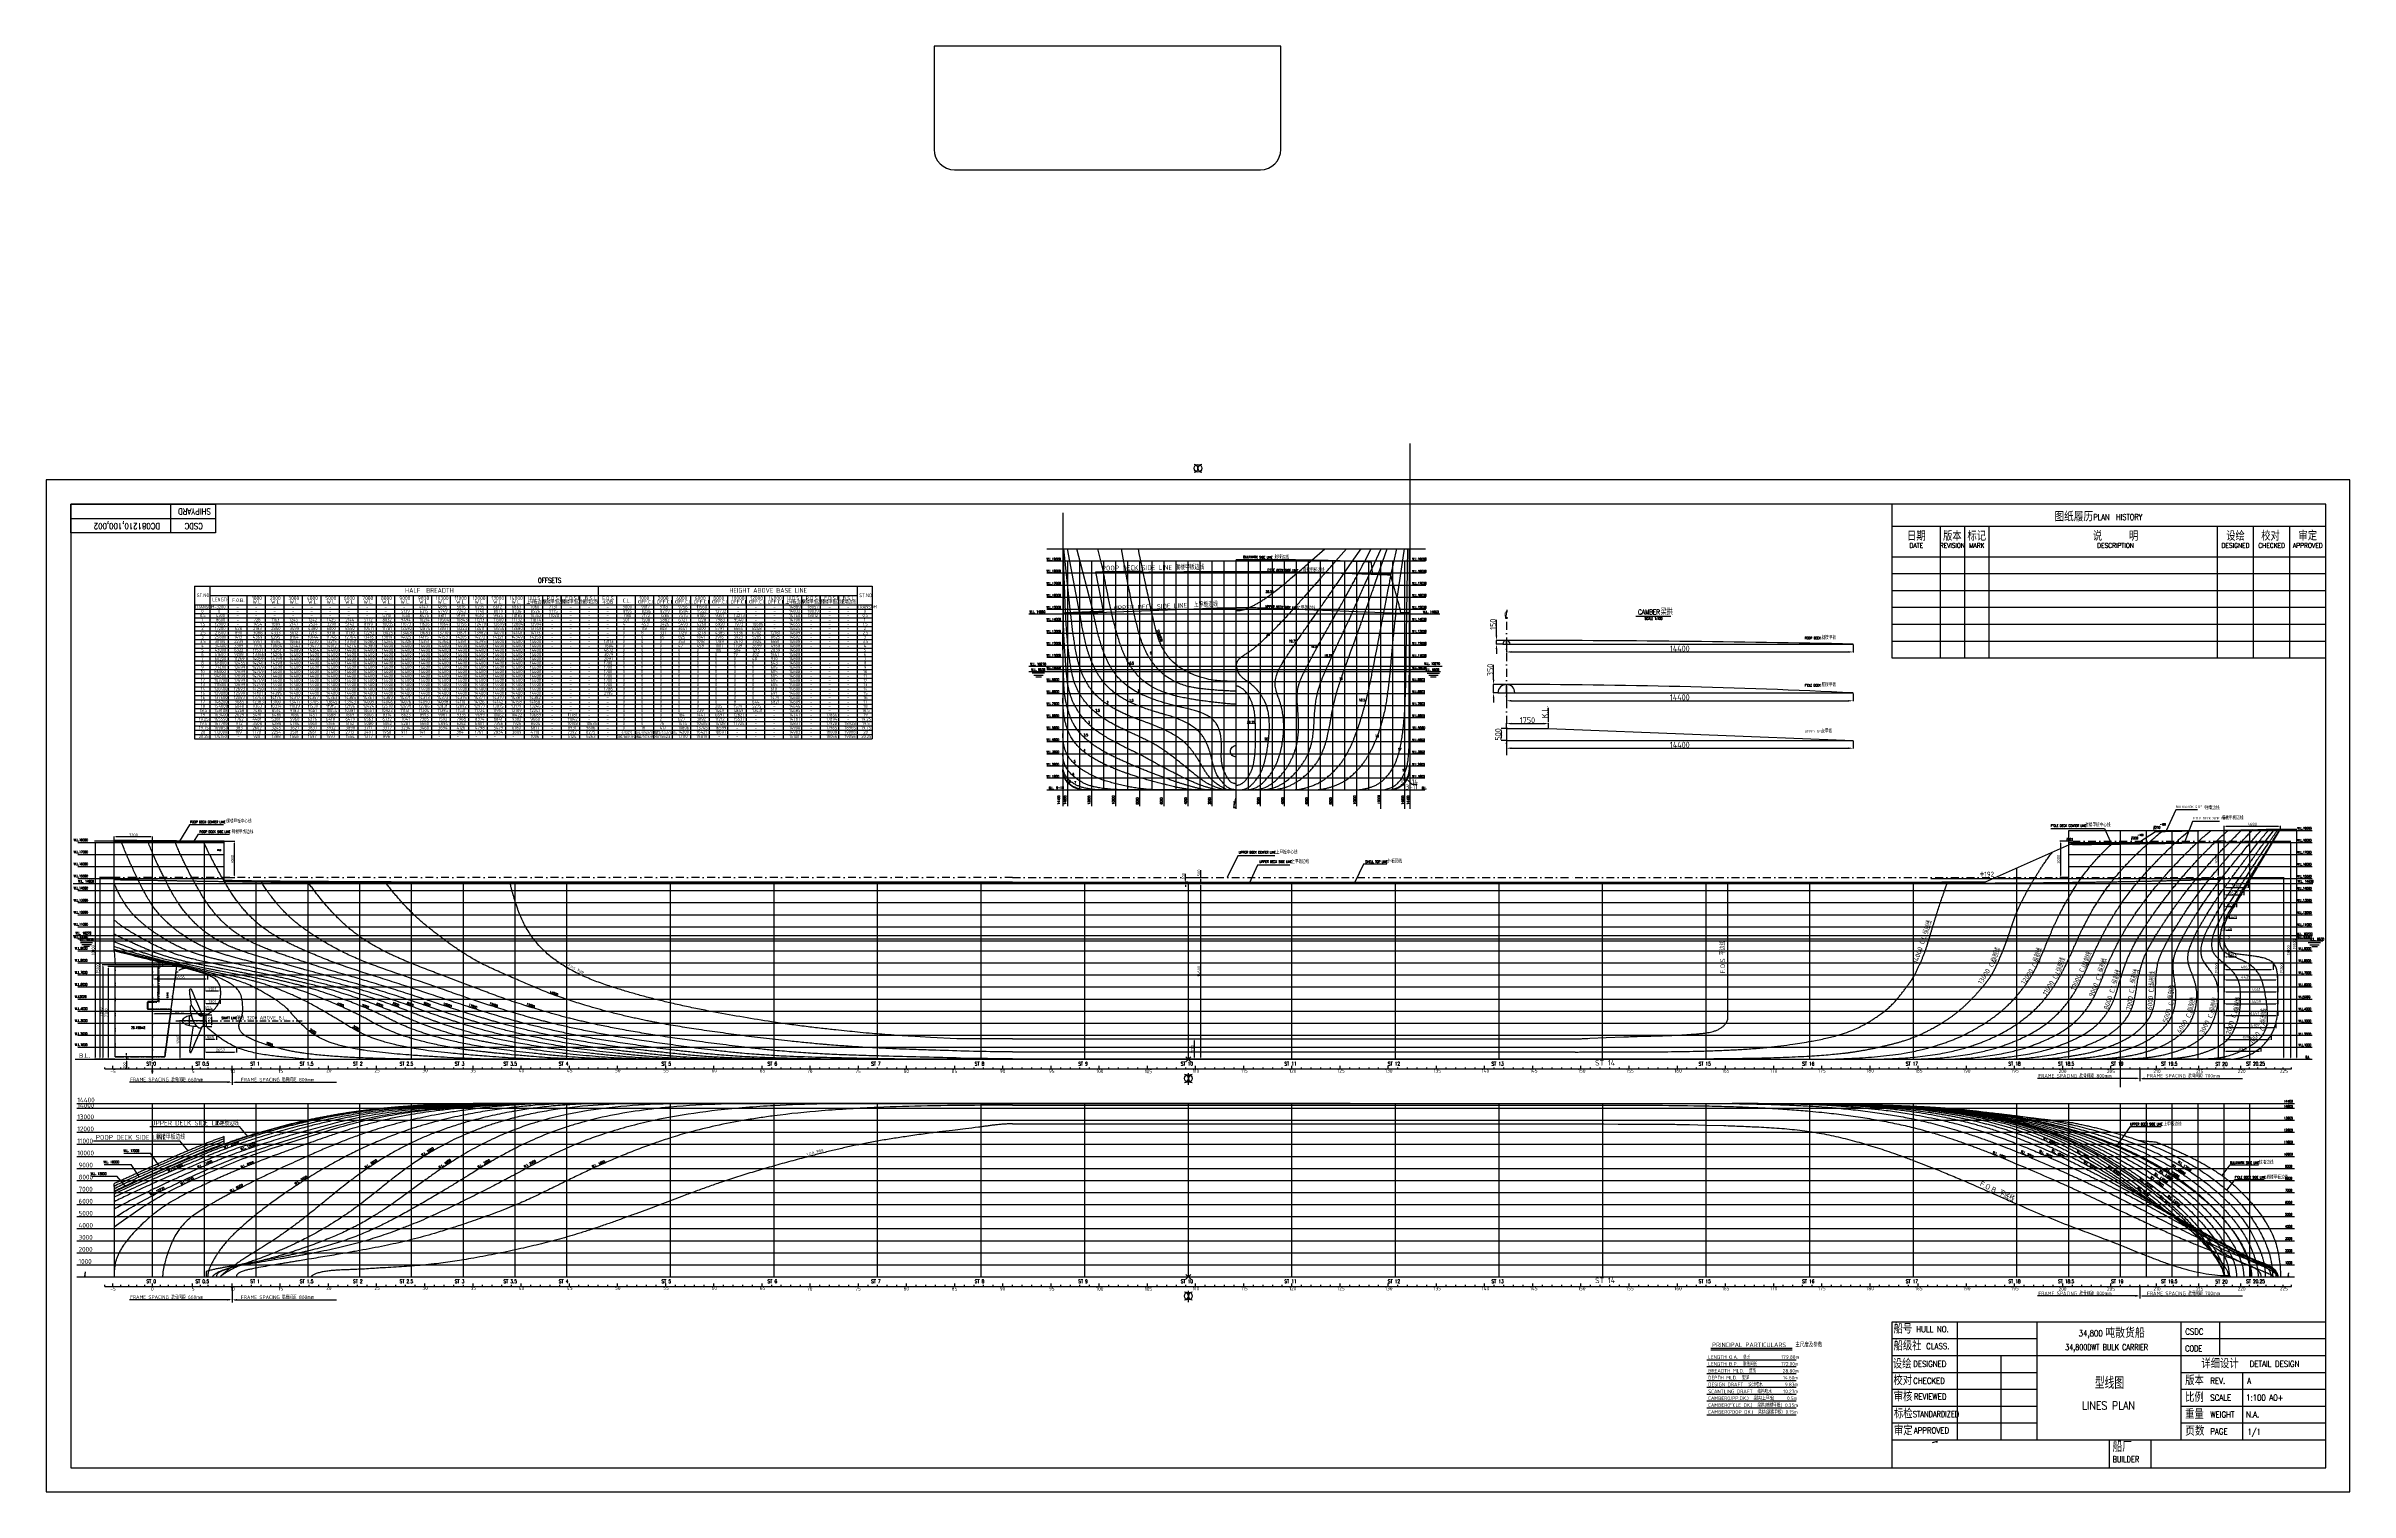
# Model space of a CAD drawing. Extents: x -990827 to -799530, y -79356 to 40656.
import ezdxf
from ezdxf.enums import TextEntityAlignment as Align

# ---------------------------------------------------------------- set-up
doc = ezdxf.new("R2010")
doc.units = 0
doc.header["$MEASUREMENT"] = 0
doc.header["$PDMODE"] = 3
doc.header["$PDSIZE"] = 200
for name, pattern in [('ACAD_ISO10W100', [18, 12, -3, 0, -3]), ('ACAD_ISO12W100', [21, 12, -3, 0, -3, 0, -3]), ('CENTER', [2, 1.25, -0.25, 0.25, -0.25]), ('DASHDOT', [1, 0.5, -0.25, 0, -0.25])]:
    doc.linetypes.add(name, pattern=pattern)
for name, color, linetype in [('1', 6, 'Continuous'), ('301', 7, 'Continuous'), ('302', 7, 'Continuous'), ('700', 7, 'Continuous'), ('CLOUND1', 7, 'Continuous'), ('FRAME', 7, 'Continuous'), ('grid', 7, 'Continuous'), ('sta', 7, 'Continuous'), ('标题栏', 7, 'Continuous')]:
    doc.layers.add(name, color=color, linetype=linetype)
doc.styles.add('BTL', font='simplex.shx', dxfattribs={"width": 0.85, "bigfont": 'hzdxf.shx'})
doc.styles.add('HZ', font='romant.shx', dxfattribs={"bigfont": 'st64f.shx'})
doc.styles.add('ROMANS', font='romans.shx', dxfattribs={"width": 0.7, "height": 125})
doc.styles.get("Standard").update_dxf_attribs({"font": 'gbenor.shx', "bigfont": 'gbcbig.shx'})
doc.dimstyles.new('ISO-25', dxfattribs={"dimtxt": 250, "dimasz": 150, "dimexe": 35, "dimexo": 35, "dimgap": 35, "dimtad": 1, "dimdec": 0, "dimtxsty": 'Standard', "dimcen": 20, "dimclrd": 2, "dimclre": 2, "dimclrt": 2, "dimadec": 0, "dimazin": 0, "dimtfac": 1, "dimtdec": 0, "dimtmove": 0, "dimatfit": 3, "dimfxl": 1.25, "dimarcsym": 0})

# ---------------------------------------------------------------- blocks, each defined once
blk = doc.blocks.new('*D49')
at = {"color": 2, "lineweight": -2, "transparency": 16777216}
for p, q in [((-983844, -43244), (-984189, -43244)), ((-983947, -43444), (-984189, -43444)), ((-984154, -43094), (-984154, -42944)), ((-984154, -43244), (-984154, -43444)), ((-984154, -43594), (-984154, -44194))]:
    blk.add_line(p, q, dxfattribs=at)
at = {"color": 2, "transparency": 16777216}
for points in [[(-984179, -43094), (-984129, -43094), (-984154, -43244)], [(-984179, -43594), (-984129, -43594), (-984154, -43444)]]:
    blk.add_solid(points, dxfattribs=at)
at = {"layer": 'Defpoints', "color": 0, "transparency": 16777216}
for p in [(-984154, -43444), (-983912, -43444), (-983809, -43244)]:
    blk.add_point(p, dxfattribs=at)
at = {"color": 2, "transparency": 16777216, "insert": (-984314, -43969), "char_height": 250, "attachment_point": 5, "rotation": 90}
blk.add_mtext('200', dxfattribs=at)
blk = doc.blocks.new('*D50')
at = {"color": 2, "lineweight": -2, "transparency": 16777216}
for p, q in [((-985112, -35744), (-985701, -35744)), ((-985666, -35894), (-985666, -43294)), ((-985112, -43444), (-985701, -43444))]:
    blk.add_line(p, q, dxfattribs=at)
at = {"color": 2, "transparency": 16777216}
for points in [[(-985691, -35894), (-985641, -35894), (-985666, -35744)], [(-985691, -43294), (-985641, -43294), (-985666, -43444)]]:
    blk.add_solid(points, dxfattribs=at)
at = {"layer": 'Defpoints', "color": 0, "transparency": 16777216}
for p in [(-985077, -35744), (-985666, -43444), (-985077, -43444)]:
    blk.add_point(p, dxfattribs=at)
at = {"color": 2, "transparency": 16777216, "insert": (-985826, -39594), "char_height": 250, "attachment_point": 5, "rotation": 90}
blk.add_mtext('7700', dxfattribs=at)
blk = doc.blocks.new('*D51')
at = {"color": 2, "lineweight": -2, "transparency": 16777216}
for p, q in [((-822612, -25344), (-823605, -25344)), ((-823570, -25494), (-823570, -28194)), ((-822912, -28344), (-823605, -28344))]:
    blk.add_line(p, q, dxfattribs=at)
at = {"color": 2, "transparency": 16777216}
for points in [[(-823595, -25494), (-823545, -25494), (-823570, -25344)], [(-823595, -28194), (-823545, -28194), (-823570, -28344)]]:
    blk.add_solid(points, dxfattribs=at)
at = {"layer": 'Defpoints', "color": 0, "transparency": 16777216}
for p in [(-822577, -25344), (-823570, -28344), (-822877, -28344)]:
    blk.add_point(p, dxfattribs=at)
at = {"color": 2, "transparency": 16777216, "insert": (-823730, -26844), "char_height": 250, "attachment_point": 5, "rotation": 90}
blk.add_mtext('3000', dxfattribs=at)
blk = doc.blocks.new('*D52')
at = {"color": 2, "lineweight": -2, "transparency": 16777216}
for p, q in [((-976002, -25344), (-975165, -25344)), ((-975200, -25494), (-975200, -28194)), ((-976002, -28344), (-975165, -28344))]:
    blk.add_line(p, q, dxfattribs=at)
at = {"color": 2, "transparency": 16777216}
for points in [[(-975225, -25494), (-975175, -25494), (-975200, -25344)], [(-975225, -28194), (-975175, -28194), (-975200, -28344)]]:
    blk.add_solid(points, dxfattribs=at)
at = {"layer": 'Defpoints', "color": 0, "transparency": 16777216}
for p in [(-976037, -25344), (-976037, -28344), (-975200, -28344)]:
    blk.add_point(p, dxfattribs=at)
at = {"color": 2, "transparency": 16777216, "insert": (-975360, -26844), "char_height": 250, "attachment_point": 5, "rotation": 90}
blk.add_mtext('3000', dxfattribs=at)
blk = doc.blocks.new('A$C1CDF5388')
at = {"color": 2, "ltscale": 50, "flags": 128}
for points in [[(824, 4181), (810, 4269), (788, 4409), (769, 4526), (753, 4625), (739, 4713), (726, 4793), (714, 4867), (703, 4935), (694, 4997), (685, 5055), (678, 5108), (671, 5156), (665, 5201), (660, 5242), (656, 5280), (653, 5316), (650, 5348), (648, 5378), (647, 5406), (645, 5432), (644, 5455), (644, 5478), (643, 5499), (643, 5518), (643, 5536), (644, 5553), (645, 5569), (647, 5584), (649, 5598), (652, 5611), (655, 5624), (660, 5635), (664, 5646), (669, 5655), (675, 5663), (680, 5670), (686, 5676), (692, 5681), (699, 5684), (705, 5687), (712, 5688), (718, 5689), (724, 5689), (730, 5688), (735, 5688), (740, 5686), (745, 5685), (749, 5683), (753, 5681), (757, 5678), (761, 5674), (764, 5670), (768, 5665), (771, 5660), (775, 5653), (778, 5646), (782, 5639), (786, 5631), (790, 5622), (794, 5613), (798, 5604), (803, 5594), (807, 5584), (812, 5574), (818, 5563), (823, 5551), (829, 5539), (836, 5526), (842, 5511), (850, 5496), (857, 5480), (865, 5463), (873, 5446), (881, 5428), (889, 5409), (897, 5390), (905, 5372), (913, 5353), (921, 5333), (928, 5314), (936, 5293), (944, 5272), (953, 5249), (962, 5225), (972, 5200), (983, 5169), (1004, 5118), (1041, 5029), (1102, 4883), (1195, 4663), (1328, 4351), (1510, 3927), (1759, 3346)], [(1729, 2278), (1728, 2276), (1725, 2269), (1721, 2259), (1715, 2247), (1708, 2233), (1700, 2219), (1693, 2206), (1684, 2194), (1677, 2185), (1669, 2178), (1661, 2173), (1653, 2170), (1645, 2168), (1637, 2167), (1629, 2166), (1620, 2166), (1611, 2166), (1602, 2166), (1593, 2166), (1583, 2166), (1574, 2167), (1564, 2167), (1555, 2168), (1546, 2168), (1538, 2169), (1529, 2171), (1521, 2172), (1513, 2175), (1505, 2177), (1496, 2181), (1487, 2185), (1478, 2189), (1468, 2195), (1458, 2202), (1447, 2209), (1436, 2217), (1423, 2227), (1411, 2237), (1397, 2248), (1383, 2259), (1368, 2272), (1352, 2286), (1337, 2300), (1320, 2315), (1304, 2331), (1288, 2347), (1272, 2364), (1256, 2381), (1241, 2399), (1227, 2417), (1213, 2435), (1199, 2453), (1186, 2471), (1173, 2490), (1161, 2508), (1149, 2525), (1138, 2543), (1127, 2560), (1116, 2577), (1105, 2593), (1095, 2610), (1084, 2627), (1074, 2645), (1064, 2663), (1054, 2682), (1043, 2701), (1033, 2721), (1023, 2741), (1013, 2762), (1003, 2783), (994, 2805), (984, 2826), (975, 2848), (965, 2871), (956, 2893), (947, 2915), (939, 2937), (930, 2960), (922, 2982), (914, 3004), (906, 3025), (898, 3047), (891, 3068), (883, 3090), (876, 3111), (869, 3132), (862, 3153), (856, 3174), (849, 3195), (843, 3216), (837, 3237), (831, 3257), (825, 3278), (819, 3298), (813, 3318), (807, 3337), (801, 3356), (795, 3375), (790, 3393), (784, 3411), (779, 3428), (774, 3445), (769, 3461), (764, 3477), (760, 3493), (756, 3508), (753, 3523), (749, 3538), (746, 3552), (744, 3567), (741, 3582), (739, 3596), (737, 3611), (735, 3626), (733, 3642), (731, 3657), (730, 3673), (728, 3688), (727, 3704), (725, 3720), (724, 3736), (722, 3751), (721, 3767), (719, 3783), (718, 3798), (716, 3813), (715, 3829), (714, 3844), (712, 3858), (711, 3873), (709, 3887), (708, 3901), (708, 3915), (707, 3929), (707, 3942), (708, 3956), (709, 3969), (710, 3981), (712, 3994), (714, 4007), (715, 4020), (717, 4032), (718, 4045), (719, 4058), (720, 4071), (720, 4085), (720, 4098), (720, 4111), (720, 4123), (721, 4135), (723, 4146), (725, 4156), (729, 4165), (733, 4173), (738, 4180), (744, 4187), (750, 4192), (756, 4196), (762, 4200), (768, 4203), (774, 4205), (779, 4207), (784, 4207), (789, 4207), (795, 4206), (800, 4204), (805, 4200), (811, 4196), (817, 4190), (823, 4183), (830, 4174), (838, 4163), (847, 4151), (856, 4137), (867, 4121), (879, 4103), (892, 4082), (906, 4060), (921, 4037), (937, 4012), (953, 3987), (969, 3961), (985, 3936), (1001, 3911), (1017, 3887), (1033, 3864), (1048, 3842), (1063, 3820), (1078, 3800), (1093, 3780), (1108, 3761), (1122, 3743), (1137, 3726), (1151, 3710), (1166, 3694), (1180, 3679), (1194, 3665), (1208, 3651), (1222, 3638), (1235, 3624), (1248, 3611), (1261, 3598), (1273, 3586), (1285, 3574), (1296, 3561), (1307, 3549), (1318, 3538), (1328, 3526), (1338, 3515), (1348, 3504), (1357, 3493), (1367, 3483), (1375, 3473), (1384, 3463), (1392, 3454), (1400, 3445), (1408, 3436), (1416, 3428), (1424, 3420), (1432, 3413), (1439, 3405), (1447, 3398), (1455, 3391), (1463, 3384), (1471, 3377), (1479, 3370), (1487, 3363), (1496, 3356), (1504, 3350), (1512, 3343), (1521, 3337), (1529, 3330), (1537, 3324), (1544, 3319), (1552, 3313), (1559, 3308), (1567, 3304), (1574, 3300), (1581, 3296), (1587, 3293), (1594, 3291), (1600, 3289), (1606, 3288), (1613, 3287), (1619, 3286), (1626, 3285), (1633, 3284), (1640, 3284), (1647, 3283), (1655, 3282), (1663, 3281), (1671, 3279), (1680, 3279), (1688, 3278), (1697, 3278), (1706, 3278), (1715, 3279), (1723, 3280), (1731, 3282), (1738, 3286), (1744, 3291), (1749, 3297), (1752, 3304), (1753, 3314)], [(638, 2411), (638, 3278)], [(958, 2371), (906, 2030), (869, 1790), (837, 1588), (810, 1420), (788, 1280), (769, 1163), (753, 1064), (739, 976), (726, 896), (714, 822), (703, 754), (694, 692), (685, 634), (678, 581), (671, 533), (665, 488), (660, 447), (656, 409), (653, 373), (650, 341), (648, 311), (647, 283), (645, 257), (644, 234), (644, 211), (643, 190), (643, 171), (643, 153), (644, 136), (645, 120), (647, 105), (649, 91), (652, 78), (655, 65), (660, 54), (664, 43), (669, 34), (675, 26), (680, 18), (686, 13), (692, 8), (699, 5), (705, 2), (712, 1), (718, 0), (724, 0), (730, 1), (735, 1), (740, 3), (745, 4), (749, 6), (753, 8), (757, 11), (761, 15), (764, 19), (768, 24), (771, 29), (775, 36), (778, 43), (782, 50), (786, 58), (790, 67), (794, 76), (798, 85), (803, 95), (807, 105), (812, 115), (818, 126), (823, 138), (829, 150), (836, 163), (842, 178), (850, 193), (857, 209), (865, 226), (873, 243), (881, 261), (889, 280), (897, 299), (905, 317), (913, 336), (921, 356), (928, 375), (936, 396), (944, 417), (953, 440), (962, 464), (972, 489), (983, 520), (1004, 571), (1041, 660), (1102, 806), (1195, 1026), (1328, 1338), (1510, 1762), (1759, 2343)], [(1858, 3342), (2121, 3342)], [(1858, 3342), (1858, 2347)], [(1858, 2347), (2121, 2347)]]:
    blk.add_lwpolyline(points, dxfattribs=at)
for points in [[(817, 3303, 0.0072779), (638, 3278, 0.0292476), (404, 3206, 0.0941016), (72, 3006, 0.2131337), (0, 2844, 0.2131337), (72, 2683, 0.0941016), (404, 2483, 0.0292476), (638, 2411, 0.0263155), (1288, 2347)], [(1858, 3342, 0.0142092), (1506, 3348)], [(1759, 2343, 0.0039995), (1858, 2347)]]:
    blk.add_lwpolyline(points, format="xyb", dxfattribs=at)
blk = doc.blocks.new('A$C58630BDF')
at = {"color": 1, "linetype": 'ACAD_ISO12W100', "ltscale": 60}
for p, q in [((-3100, 200), (-3100, 7700)), ((-3100, 7700), (420, 7700)), ((420, 7700), (420, 4800)), ((-400, 4800), (-400, 4150)), ((-400, 4800), (420, 4800)), ((-400, 4150), (1516, 4150)), ((1516, 4150), (1000, 200)), ((-3100, 200), (1000, 200))]:
    blk.add_line(p, q, dxfattribs=at)
at = {"color": 1, "linetype": 'ACAD_ISO10W100', "ltscale": 60}
blk.add_line((0, -1195), (0, 8802), dxfattribs=at)
at = {"color": 1, "linetype": 'ACAD_ISO12W100', "ltscale": 50}
for p, q in [((520, 8081), (520, 4750)), ((1891, 7019), (1523, 4200)), ((-450, 4750), (-450, 4200)), ((-450, 4750), (520, 4750)), ((-450, 4200), (1523, 4200))]:
    blk.add_line(p, q, dxfattribs=at)
blk.add_arc((2705, 6633), 900, 87.87664, 154.63854, dxfattribs=at)
blk = doc.blocks.new('biaochi')
at = {"color": 253}
for p, q in [((-181560, 0), (-181560, 125)), ((-181560, 0), (0, 0)), ((-180900, 0), (-180900, 250)), ((-180240, 0), (-180240, 125)), ((-179580, 0), (-179580, 125)), ((-178920, 0), (-178920, 125)), ((-178260, 0), (-178260, 125)), ((-177600, 0), (-177600, 250)), ((-176940, 0), (-176940, 125)), ((-176280, 0), (-176280, 125)), ((-175620, 0), (-175620, 125)), ((-174960, 0), (-174960, 125)), ((-174300, 0), (-174300, 250)), ((-173640, 0), (-173640, 125)), ((-172980, 0), (-172980, 125)), ((-172320, 0), (-172320, 125)), ((-171660, 0), (-171660, 125)), ((-171000, 0), (-171000, 250)), ((-171000, 0), (-171000, 125)), ((-170200, 0), (-170200, 125)), ((-169400, 0), (-169400, 125)), ((-168600, 0), (-168600, 125)), ((-167800, 0), (-167800, 125)), ((-167000, 0), (-167000, 250)), ((-167000, 0), (-167000, 125)), ((-166200, 0), (-166200, 125)), ((-165400, 0), (-165400, 125)), ((-164600, 0), (-164600, 125)), ((-163800, 0), (-163800, 125)), ((-163000, 0), (-163000, 250)), ((-163000, 0), (-163000, 125)), ((-162200, 0), (-162200, 125)), ((-161400, 0), (-161400, 125)), ((-160600, 0), (-160600, 125)), ((-159800, 0), (-159800, 125)), ((-159000, 0), (-159000, 250)), ((-159000, 0), (-159000, 125)), ((-158200, 0), (-158200, 125)), ((-157400, 0), (-157400, 125)), ((-156600, 0), (-156600, 125)), ((-155800, 0), (-155800, 125)), ((-155000, 0), (-155000, 250)), ((-155000, 0), (-155000, 125)), ((-154200, 0), (-154200, 125)), ((-153400, 0), (-153400, 125)), ((-152600, 0), (-152600, 125)), ((-151800, 0), (-151800, 125)), ((-151000, 0), (-151000, 250)), ((-151000, 0), (-151000, 125)), ((-150200, 0), (-150200, 125)), ((-149400, 0), (-149400, 125)), ((-148600, 0), (-148600, 125)), ((-147800, 0), (-147800, 125)), ((-147000, 0), (-147000, 250)), ((-147000, 0), (-147000, 125)), ((-146200, 0), (-146200, 125)), ((-145400, 0), (-145400, 125)), ((-144600, 0), (-144600, 125)), ((-143800, 0), (-143800, 125)), ((-143000, 0), (-143000, 250)), ((-143000, 0), (-143000, 125)), ((-142200, 0), (-142200, 125)), ((-141400, 0), (-141400, 125)), ((-140600, 0), (-140600, 125)), ((-139800, 0), (-139800, 125)), ((-139000, 0), (-139000, 250)), ((-139000, 0), (-139000, 125)), ((-138200, 0), (-138200, 125)), ((-137400, 0), (-137400, 125)), ((-136600, 0), (-136600, 125)), ((-135800, 0), (-135800, 125)), ((-135000, 0), (-135000, 250)), ((-135000, 0), (-135000, 125)), ((-134200, 0), (-134200, 125)), ((-133400, 0), (-133400, 125)), ((-132600, 0), (-132600, 125)), ((-131800, 0), (-131800, 125)), ((-131000, 0), (-131000, 250)), ((-131000, 0), (-131000, 125)), ((-130200, 0), (-130200, 125)), ((-129400, 0), (-129400, 125)), ((-128600, 0), (-128600, 125)), ((-127800, 0), (-127800, 125)), ((-127000, 0), (-127000, 250)), ((-127000, 0), (-127000, 125)), ((-126200, 0), (-126200, 125)), ((-125400, 0), (-125400, 125)), ((-124600, 0), (-124600, 125)), ((-123800, 0), (-123800, 125)), ((-123000, 0), (-123000, 250)), ((-123000, 0), (-123000, 125)), ((-122200, 0), (-122200, 125)), ((-121400, 0), (-121400, 125)), ((-120600, 0), (-120600, 125)), ((-119800, 0), (-119800, 125)), ((-119000, 0), (-119000, 250)), ((-119000, 0), (-119000, 125)), ((-118200, 0), (-118200, 125)), ((-117400, 0), (-117400, 125)), ((-116600, 0), (-116600, 125)), ((-115800, 0), (-115800, 125)), ((-115000, 0), (-115000, 250)), ((-115000, 0), (-115000, 125)), ((-114200, 0), (-114200, 125)), ((-113400, 0), (-113400, 125)), ((-112600, 0), (-112600, 125)), ((-111800, 0), (-111800, 125)), ((-111000, 0), (-111000, 250)), ((-111000, 0), (-111000, 125)), ((-110200, 0), (-110200, 125)), ((-109400, 0), (-109400, 125)), ((-108600, 0), (-108600, 125)), ((-107800, 0), (-107800, 125)), ((-107000, 0), (-107000, 250)), ((-107000, 0), (-107000, 125)), ((-106200, 0), (-106200, 125)), ((-105400, 0), (-105400, 125)), ((-104600, 0), (-104600, 125)), ((-103800, 0), (-103800, 125)), ((-103000, 0), (-103000, 250)), ((-103000, 0), (-103000, 125)), ((-102200, 0), (-102200, 125)), ((-101400, 0), (-101400, 125)), ((-100600, 0), (-100600, 125)), ((-99800, 0), (-99800, 125)), ((-99000, 0), (-99000, 250)), ((-99000, 0), (-99000, 125)), ((-98200, 0), (-98200, 125)), ((-97400, 0), (-97400, 125)), ((-96600, 0), (-96600, 125)), ((-95800, 0), (-95800, 125)), ((-95000, 0), (-95000, 250)), ((-95000, 0), (-95000, 125)), ((-94200, 0), (-94200, 125)), ((-93400, 0), (-93400, 125)), ((-92600, 0), (-92600, 125)), ((-91800, 0), (-91800, 125)), ((-91000, 0), (-91000, 250)), ((-91000, 0), (-91000, 125)), ((-90200, 0), (-90200, 125)), ((-89400, 0), (-89400, 125)), ((-88600, 0), (-88600, 125)), ((-87800, 0), (-87800, 125)), ((-87000, 0), (-87000, 250)), ((-87000, 0), (-87000, 125)), ((-86200, 0), (-86200, 125)), ((-85400, 0), (-85400, 125)), ((-84600, 0), (-84600, 125)), ((-83800, 0), (-83800, 125)), ((-83000, 0), (-83000, 250)), ((-83000, 0), (-83000, 125)), ((-82200, 0), (-82200, 125)), ((-81400, 0), (-81400, 125)), ((-80600, 0), (-80600, 125)), ((-79800, 0), (-79800, 125)), ((-79000, 0), (-79000, 250)), ((-79000, 0), (-79000, 125)), ((-78200, 0), (-78200, 125)), ((-77400, 0), (-77400, 125)), ((-76600, 0), (-76600, 125)), ((-75800, 0), (-75800, 125)), ((-75000, 0), (-75000, 250)), ((-75000, 0), (-75000, 125)), ((-74200, 0), (-74200, 125)), ((-73400, 0), (-73400, 125)), ((-72600, 0), (-72600, 125)), ((-71800, 0), (-71800, 125)), ((-71000, 0), (-71000, 250)), ((-71000, 0), (-71000, 125)), ((-70200, 0), (-70200, 125)), ((-69400, 0), (-69400, 125)), ((-68600, 0), (-68600, 125)), ((-67800, 0), (-67800, 125)), ((-67000, 0), (-67000, 250)), ((-67000, 0), (-67000, 125)), ((-66200, 0), (-66200, 125)), ((-65400, 0), (-65400, 125)), ((-64600, 0), (-64600, 125)), ((-63800, 0), (-63800, 125)), ((-63000, 0), (-63000, 250)), ((-63000, 0), (-63000, 125)), ((-62200, 0), (-62200, 125)), ((-61400, 0), (-61400, 125)), ((-60600, 0), (-60600, 125)), ((-59800, 0), (-59800, 125)), ((-59000, 0), (-59000, 250)), ((-59000, 0), (-59000, 125)), ((-58200, 0), (-58200, 125)), ((-57400, 0), (-57400, 125)), ((-56600, 0), (-56600, 125)), ((-55800, 0), (-55800, 125)), ((-55000, 0), (-55000, 250)), ((-55000, 0), (-55000, 125)), ((-54200, 0), (-54200, 125)), ((-53400, 0), (-53400, 125)), ((-52600, 0), (-52600, 125)), ((-51800, 0), (-51800, 125)), ((-51000, 0), (-51000, 250)), ((-51000, 0), (-51000, 125)), ((-50200, 0), (-50200, 125)), ((-49400, 0), (-49400, 125)), ((-48600, 0), (-48600, 125)), ((-47800, 0), (-47800, 125)), ((-47000, 0), (-47000, 250)), ((-47000, 0), (-47000, 125)), ((-46200, 0), (-46200, 125)), ((-45400, 0), (-45400, 125)), ((-44600, 0), (-44600, 125)), ((-43800, 0), (-43800, 125)), ((-43000, 0), (-43000, 250)), ((-43000, 0), (-43000, 125)), ((-42200, 0), (-42200, 125)), ((-41400, 0), (-41400, 125)), ((-40600, 0), (-40600, 125)), ((-39800, 0), (-39800, 125)), ((-39000, 0), (-39000, 250)), ((-39000, 0), (-39000, 125)), ((-38200, 0), (-38200, 125)), ((-37400, 0), (-37400, 125)), ((-36600, 0), (-36600, 125)), ((-35800, 0), (-35800, 125)), ((-35000, 0), (-35000, 250)), ((-35000, 0), (-35000, 125)), ((-34200, 0), (-34200, 125)), ((-33400, 0), (-33400, 125)), ((-32600, 0), (-32600, 125)), ((-31800, 0), (-31800, 125)), ((-31000, 0), (-31000, 250)), ((-31000, 0), (-31000, 125)), ((-30200, 0), (-30200, 125)), ((-29400, 0), (-29400, 125)), ((-28600, 0), (-28600, 125)), ((-27800, 0), (-27800, 125)), ((-27000, 0), (-27000, 250)), ((-27000, 0), (-27000, 125)), ((-26200, 0), (-26200, 125)), ((-25400, 0), (-25400, 125)), ((-24600, 0), (-24600, 125)), ((-23800, 0), (-23800, 125)), ((-23000, 0), (-23000, 250)), ((-23000, 0), (-23000, 125)), ((-22200, 0), (-22200, 125)), ((-21400, 0), (-21400, 125)), ((-20600, 0), (-20600, 125)), ((-19800, 0), (-19800, 125)), ((-19000, 0), (-19000, 250)), ((-18200, 0), (-18200, 125)), ((-17400, 0), (-17400, 125)), ((-16600, 0), (-16600, 125)), ((-15800, 0), (-15800, 125)), ((-15000, 0), (-15000, 250)), ((-14200, 0), (-14200, 125)), ((-13400, 0), (-13400, 125)), ((-12600, 0), (-12600, 125)), ((-11900, 0), (-11900, 125)), ((-11200, 0), (-11200, 250)), ((-10500, 0), (-10500, 125)), ((-9800, 0), (-9800, 125)), ((-9100, 0), (-9100, 125)), ((-8400, 0), (-8400, 125)), ((-7700, 0), (-7700, 250)), ((-7000, 0), (-7000, 125)), ((-6300, 0), (-6300, 125)), ((-5600, 0), (-5600, 125)), ((-4900, 0), (-4900, 125)), ((-4200, 0), (-4200, 250)), ((-3500, 0), (-3500, 125)), ((-2800, 0), (-2800, 125)), ((-2100, 0), (-2100, 125)), ((-1400, 0), (-1400, 125)), ((-700, 0), (-700, 125)), ((0, 0), (0, 125)), ((-171200, -1107), (-179517, -1107)), ((-171000, 0), (-171000, -1332)), ((-170800, -1107), (-162347, -1107)), ((-91600, -1311), (-91600, -351)), ((-12800, -790), (-21084, -790)), ((-12600, -1), (-12600, -1008)), ((-12400, -790), (-4075, -790))]:
    blk.add_line(p, q, dxfattribs=at)
blk.add_circle((-91600, -795), 320, dxfattribs=at)
for centre, start, end in [((-91920, -795), 270, 90), ((-91280, -795), 90, 270)]:
    blk.add_arc(centre, 320, start, end, dxfattribs=at)
for points in [[(-171400, -1041), (-171400, -1174), (-171000, -1107)], [(-170600, -1041), (-170600, -1174), (-171000, -1107)], [(-13000, -723), (-13000, -856), (-12600, -790)], [(-12200, -723), (-12200, -856), (-12600, -790)]]:
    blk.add_solid(points, dxfattribs=at)
at = {"color": 253, "style": 'ROMANS', "width": 0.7}
for s, p in [('ST 0', (-178121, 280)), ('ST 0.5', (-174039, 280)), ('ST 1', (-169492, 280)), ('ST 1.5', (-165374, 280)), ('ST 2', (-160964, 280)), ('ST 2.5', (-157093, 280)), ('ST 3', (-152510, 280)), ('ST 3.5', (-148475, 280)), ('ST 4', (-143877, 280)), ('ST 5', (-135350, 280)), ('ST 6', (-126541, 280)), ('ST 7', (-117941, 280)), ('ST 8', (-109341, 280)), ('ST 9', (-100741, 280)), ('ST 10', (-92232, 280)), ('ST 11', (-83632, 280)), ('ST 12', (-75032, 280)), ('ST 13', (-66432, 280)), ('ST 15', (-49232, 280)), ('ST 16', (-40632, 280)), ('ST 17', (-32032, 280)), ('ST 18', (-23514, 280)), ('ST 18.5', (-19391, 280)), ('ST 19', (-14975, 280)), ('ST 19.5', (-10825, 280)), ('ST 20', (-6325, 260)), ('ST 20.25', (-3774, 280))]:
    blk.add_text(s, height=300, dxfattribs=at).set_placement(p)
at = {"color": 253}
for s, height, p in [('20', 300, (-163186, -286)), ('25', 300, (-159186, -286)), ('30', 300, (-155196, -286)), ('35', 300, (-151206, -286)), ('40', 300, (-147206, -286)), ('45', 300, (-143206, -286)), ('50', 300, (-139206, -286)), ('55', 300, (-135206, -286)), ('60', 300, (-131191, -286)), ('65', 300, (-127188, -289)), ('ST 14', 450, (-57832, 280)), ('-5', 300, (-181119, -353)), ('FRAME SPACING 肋骨间距 660mm', 300, (-179473, -1035)), ('0', 300, (-177734, -353)), ('5', 300, (-174352, -353)), ('10', 300, (-171148, -353)), ('FRAME SPACING 肋骨间距 800mm', 300, (-170262, -1042)), ('15', 300, (-167150, -336)), ('70', 300, (-123257, -348)), ('75', 300, (-119257, -348)), ('80', 300, (-115257, -348)), ('85', 300, (-111257, -348)), ('90', 300, (-107257, -348)), ('95', 300, (-103180, -340)), ('100', 300, (-99250, -347)), ('105', 300, (-95218, -359)), ('110', 300, (-91233, -321)), ('115', 300, (-87233, -321)), ('120', 300, (-83233, -321)), ('125', 300, (-79233, -321)), ('130', 300, (-75255, -317)), ('135', 300, (-71238, -317)), ('140', 300, (-67238, -317)), ('145', 300, (-63238, -317)), ('150', 300, (-59238, -317)), ('155', 300, (-55238, -317)), ('160', 300, (-51238, -317)), ('165', 300, (-47300, -316)), ('170', 300, (-43300, -316)), ('175', 300, (-39300, -316)), ('180', 300, (-35300, -316)), ('185', 300, (-31272, -315)), ('190', 300, (-27272, -315)), ('195', 300, (-23272, -315)), ('FRAME SPACING 肋骨间距 800mm', 300, (-21018, -724)), ('200', 300, (-19342, -349)), ('205', 300, (-15331, -349)), ('FRAME SPACING 肋骨间距 700mm', 300, (-11995, -724)), ('210', 300, (-11469, -349)), ('215', 300, (-7929, -349)), ('220', 300, (-4471, -349)), ('225', 300, (-969, -333))]:
    blk.add_text(s, height=height, dxfattribs=at).set_placement(p)
blk = doc.blocks.new('*D3')
at = {"layer": 'Defpoints', "color": 0, "transparency": 16777216}
for p in [(-870637, -12337), (-870272, -13037), (-869572, -12337)]:
    blk.add_point(p, dxfattribs=at)
at = {"layer": 'grid', "color": 2, "lineweight": -2, "transparency": 16777216}
for p, q in [((-870637, -11937), (-870637, -10716)), ((-869607, -12337), (-870672, -12337)), ((-870307, -13037), (-870672, -13037)), ((-870637, -13037), (-870637, -12337)), ((-870637, -13437), (-870637, -13837))]:
    blk.add_line(p, q, dxfattribs=at)
at = {"layer": 'grid', "color": 2, "transparency": 16777216}
for points in [[(-870703, -11937), (-870570, -11937), (-870637, -12337)], [(-870703, -13437), (-870570, -13437), (-870637, -13037)]]:
    blk.add_solid(points, dxfattribs=at)
at = {"layer": 'grid', "color": 2, "transparency": 16777216, "insert": (-870922, -11127), "char_height": 500, "attachment_point": 5, "rotation": 90}
blk.add_mtext('350', dxfattribs=at)
blk = doc.blocks.new('*D4')
at = {"layer": 'Defpoints', "color": 0, "transparency": 16777216}
for p in [(-870396, -8982), (-869872, -8982), (-869572, -8682)]:
    blk.add_point(p, dxfattribs=at)
at = {"layer": 'grid', "color": 2, "lineweight": -2, "transparency": 16777216}
for p, q in [((-870396, -8282), (-870396, -6971)), ((-869607, -8682), (-870431, -8682)), ((-869907, -8982), (-870431, -8982)), ((-870396, -8982), (-870396, -8682)), ((-870396, -9382), (-870396, -9782))]:
    blk.add_line(p, q, dxfattribs=at)
at = {"layer": 'grid', "color": 2, "transparency": 16777216}
for points in [[(-870463, -8282), (-870330, -8282), (-870396, -8682)], [(-870463, -9382), (-870330, -9382), (-870396, -8982)]]:
    blk.add_solid(points, dxfattribs=at)
at = {"layer": 'grid', "color": 2, "transparency": 16777216, "insert": (-870681, -7340), "char_height": 500, "attachment_point": 5, "rotation": 90}
blk.add_mtext('150', dxfattribs=at)
blk = doc.blocks.new('*D5')
at = {"layer": 'Defpoints', "color": 0, "transparency": 16777216}
for p in [(-869572, -16975), (-840772, -16975), (-840772, -17626)]:
    blk.add_point(p, dxfattribs=at)
at = {"layer": 'grid', "color": 2, "lineweight": -2, "transparency": 16777216}
for p, q in [((-869572, -17010), (-869572, -17661)), ((-840772, -17010), (-840772, -17661)), ((-869172, -17626), (-841172, -17626))]:
    blk.add_line(p, q, dxfattribs=at)
at = {"layer": 'grid', "color": 2, "transparency": 16777216}
for points in [[(-869172, -17559), (-869172, -17693), (-869572, -17626)], [(-841172, -17559), (-841172, -17693), (-840772, -17626)]]:
    blk.add_solid(points, dxfattribs=at)
at = {"layer": 'grid', "color": 2, "transparency": 16777216, "insert": (-855172, -17341), "char_height": 500, "attachment_point": 5}
blk.add_mtext('14400', dxfattribs=at)
blk = doc.blocks.new('*D6')
at = {"layer": 'Defpoints', "color": 0, "transparency": 16777216}
for p in [(-869572, -13037), (-840772, -13037), (-840772, -13688)]:
    blk.add_point(p, dxfattribs=at)
at = {"layer": 'grid', "color": 2, "lineweight": -2, "transparency": 16777216}
for p, q in [((-869572, -13072), (-869572, -13723)), ((-840772, -13072), (-840772, -13723)), ((-869172, -13688), (-841172, -13688))]:
    blk.add_line(p, q, dxfattribs=at)
at = {"layer": 'grid', "color": 2, "transparency": 16777216}
for points in [[(-869172, -13621), (-869172, -13754), (-869572, -13688)], [(-841172, -13621), (-841172, -13754), (-840772, -13688)]]:
    blk.add_solid(points, dxfattribs=at)
at = {"layer": 'grid', "color": 2, "transparency": 16777216, "insert": (-855172, -13403), "char_height": 500, "attachment_point": 5}
blk.add_mtext('14400', dxfattribs=at)
blk = doc.blocks.new('*D7')
at = {"layer": 'Defpoints', "color": 0, "transparency": 16777216}
for p in [(-869572, -8982), (-840772, -8982), (-840772, -9633)]:
    blk.add_point(p, dxfattribs=at)
at = {"layer": 'grid', "color": 2, "lineweight": -2, "transparency": 16777216}
for p, q in [((-869572, -9017), (-869572, -9668)), ((-840772, -9017), (-840772, -9668)), ((-869172, -9633), (-841172, -9633))]:
    blk.add_line(p, q, dxfattribs=at)
at = {"layer": 'grid', "color": 2, "transparency": 16777216}
for points in [[(-869172, -9566), (-869172, -9700), (-869572, -9633)], [(-841172, -9566), (-841172, -9700), (-840772, -9633)]]:
    blk.add_solid(points, dxfattribs=at)
at = {"layer": 'grid', "color": 2, "transparency": 16777216, "insert": (-855172, -9348), "char_height": 500, "attachment_point": 5}
blk.add_mtext('14400', dxfattribs=at)
blk = doc.blocks.new('*D8')
at = {"layer": 'Defpoints', "color": 0, "transparency": 16777216}
for p in [(-869982, -15975), (-869572, -15975), (-869572, -16975)]:
    blk.add_point(p, dxfattribs=at)
at = {"layer": 'grid', "color": 2, "lineweight": -2, "transparency": 16777216}
for p, q in [((-869607, -15975), (-870017, -15975)), ((-869607, -16975), (-870017, -16975)), ((-869982, -16575), (-869982, -16375))]:
    blk.add_line(p, q, dxfattribs=at)
at = {"layer": 'grid', "color": 2, "transparency": 16777216}
for points in [[(-870049, -16375), (-869915, -16375), (-869982, -15975)], [(-870049, -16575), (-869915, -16575), (-869982, -16975)]]:
    blk.add_solid(points, dxfattribs=at)
at = {"layer": 'grid', "color": 2, "transparency": 16777216, "insert": (-870267, -16475), "char_height": 500, "attachment_point": 5, "rotation": 90}
blk.add_mtext('500', dxfattribs=at)
blk = doc.blocks.new('*D9')
at = {"layer": 'Defpoints', "color": 0, "transparency": 16777216}
for p in [(-869572, -15975), (-866072, -15582), (-866072, -15975)]:
    blk.add_point(p, dxfattribs=at)
at = {"layer": 'grid', "color": 2, "lineweight": -2, "transparency": 16777216}
for p, q in [((-869572, -15940), (-869572, -15547)), ((-869172, -15582), (-866472, -15582)), ((-866072, -15940), (-866072, -15547))]:
    blk.add_line(p, q, dxfattribs=at)
at = {"layer": 'grid', "color": 2, "transparency": 16777216}
for points in [[(-869172, -15515), (-869172, -15649), (-869572, -15582)], [(-866472, -15515), (-866472, -15649), (-866072, -15582)]]:
    blk.add_solid(points, dxfattribs=at)
at = {"layer": 'grid', "color": 2, "transparency": 16777216, "insert": (-867822, -15297), "char_height": 500, "attachment_point": 5}
blk.add_mtext('1750', dxfattribs=at)
blk = doc.blocks.new('*D10')
at = {"layer": 'Defpoints', "color": 0, "transparency": 16777216}
for p in [(-809977, -28844), (-807991, -28844), (-807991, -29186)]:
    blk.add_point(p, dxfattribs=at)
at = {"layer": '标题栏', "color": 2, "lineweight": -2, "transparency": 16777216}
for p, q in [((-809977, -28879), (-809977, -29221)), ((-809827, -29186), (-808141, -29186)), ((-807991, -28879), (-807991, -29221))]:
    blk.add_line(p, q, dxfattribs=at)
at = {"layer": '标题栏', "color": 2, "transparency": 16777216}
for points in [[(-809827, -29161), (-809827, -29211), (-809977, -29186)], [(-808141, -29161), (-808141, -29211), (-807991, -29186)]]:
    blk.add_solid(points, dxfattribs=at)
at = {"layer": '标题栏', "color": 2, "transparency": 16777216, "insert": (-808984, -29026), "char_height": 250, "attachment_point": 5}
blk.add_mtext('1986', dxfattribs=at)
blk = doc.blocks.new('*D11')
at = {"layer": 'Defpoints', "color": 0, "transparency": 16777216}
for p in [(-809977, -29444), (-808351, -29444), (-808351, -29794)]:
    blk.add_point(p, dxfattribs=at)
at = {"layer": '标题栏', "color": 2, "lineweight": -2, "transparency": 16777216}
for p, q in [((-809977, -29479), (-809977, -29829)), ((-809827, -29794), (-808501, -29794)), ((-808351, -29479), (-808351, -29829))]:
    blk.add_line(p, q, dxfattribs=at)
at = {"layer": '标题栏', "color": 2, "transparency": 16777216}
for points in [[(-809827, -29769), (-809827, -29819), (-809977, -29794)], [(-808501, -29769), (-808501, -29819), (-808351, -29794)]]:
    blk.add_solid(points, dxfattribs=at)
at = {"layer": '标题栏', "color": 2, "transparency": 16777216, "insert": (-809164, -29634), "char_height": 250, "attachment_point": 5}
blk.add_mtext('1627', dxfattribs=at)
blk = doc.blocks.new('*D12')
at = {"layer": 'Defpoints', "color": 0, "transparency": 16777216}
for p in [(-809977, -30444), (-808949, -30444), (-808949, -30772)]:
    blk.add_point(p, dxfattribs=at)
at = {"layer": '标题栏', "color": 2, "lineweight": -2, "transparency": 16777216}
for p, q in [((-809977, -30479), (-809977, -30807)), ((-808949, -30479), (-808949, -30807)), ((-809827, -30772), (-809099, -30772))]:
    blk.add_line(p, q, dxfattribs=at)
at = {"layer": '标题栏', "color": 2, "transparency": 16777216}
for points in [[(-809827, -30747), (-809827, -30797), (-809977, -30772)], [(-809099, -30747), (-809099, -30797), (-808949, -30772)]]:
    blk.add_solid(points, dxfattribs=at)
at = {"layer": '标题栏', "color": 2, "transparency": 16777216, "insert": (-809463, -30612), "char_height": 250, "attachment_point": 5}
blk.add_mtext('1028', dxfattribs=at)
blk = doc.blocks.new('*D13')
at = {"layer": 'Defpoints', "color": 0, "transparency": 16777216}
for p in [(-809977, -31444), (-809548, -31444), (-809548, -31736)]:
    blk.add_point(p, dxfattribs=at)
at = {"layer": '标题栏', "color": 2, "lineweight": -2, "transparency": 16777216}
for p, q in [((-809977, -31479), (-809977, -31771)), ((-809827, -31736), (-809698, -31736)), ((-809548, -31479), (-809548, -31771)), ((-809548, -31736), (-808918, -31736))]:
    blk.add_line(p, q, dxfattribs=at)
at = {"layer": '标题栏', "color": 2, "transparency": 16777216}
for points in [[(-809827, -31711), (-809827, -31761), (-809977, -31736)], [(-809698, -31711), (-809698, -31761), (-809548, -31736)]]:
    blk.add_solid(points, dxfattribs=at)
at = {"layer": '标题栏', "color": 2, "transparency": 16777216, "insert": (-809158, -31576), "char_height": 250, "attachment_point": 5}
blk.add_mtext('429', dxfattribs=at)
blk = doc.blocks.new('*D14')
at = {"layer": 'Defpoints', "color": 0, "transparency": 16777216}
for p in [(-809977, -32444), (-809952, -32444), (-809952, -32727)]:
    blk.add_point(p, dxfattribs=at)
at = {"layer": '标题栏', "color": 2, "lineweight": -2, "transparency": 16777216}
for p, q in [((-809977, -32479), (-809977, -32762)), ((-809952, -32479), (-809952, -32762)), ((-810127, -32727), (-810277, -32727)), ((-809977, -32727), (-809952, -32727)), ((-809802, -32727), (-809337, -32727))]:
    blk.add_line(p, q, dxfattribs=at)
at = {"layer": '标题栏', "color": 2, "transparency": 16777216}
for points in [[(-810127, -32702), (-810127, -32752), (-809977, -32727)], [(-809802, -32702), (-809802, -32752), (-809952, -32727)]]:
    blk.add_solid(points, dxfattribs=at)
at = {"layer": '标题栏', "color": 2, "transparency": 16777216, "insert": (-809494, -32567), "char_height": 250, "attachment_point": 5}
blk.add_mtext('26', dxfattribs=at)
blk = doc.blocks.new('*D15')
at = {"layer": 'CLOUND1', "color": 2, "lineweight": -2, "transparency": 16777216}
for p, q in [((-810127, -33444), (-810277, -33444)), ((-809977, -33444), (-809969, -33444)), ((-809819, -33444), (-809493, -33444))]:
    blk.add_line(p, q, dxfattribs=at)
at = {"layer": 'CLOUND1', "color": 2, "transparency": 16777216}
for points in [[(-810127, -33419), (-810127, -33469), (-809977, -33444)], [(-809819, -33419), (-809819, -33469), (-809969, -33444)]]:
    blk.add_solid(points, dxfattribs=at)
at = {"layer": 'Defpoints', "color": 0, "transparency": 16777216}
for p in [(-809977, -33444), (-809969, -33444), (-809969, -33444)]:
    blk.add_point(p, dxfattribs=at)
at = {"layer": 'CLOUND1', "color": 2, "transparency": 16777216, "insert": (-809581, -33284), "char_height": 250, "attachment_point": 5}
blk.add_mtext('9', dxfattribs=at)
blk = doc.blocks.new('*D16')
at = {"layer": 'CLOUND1', "color": 2, "lineweight": -2, "transparency": 16777216}
for p, q in [((-809977, -34479), (-809977, -34969)), ((-809827, -34934), (-809730, -34934)), ((-809580, -34479), (-809580, -34969)), ((-809580, -34934), (-808984, -34934))]:
    blk.add_line(p, q, dxfattribs=at)
at = {"layer": 'CLOUND1', "color": 2, "transparency": 16777216}
for points in [[(-809827, -34909), (-809827, -34959), (-809977, -34934)], [(-809730, -34909), (-809730, -34959), (-809580, -34934)]]:
    blk.add_solid(points, dxfattribs=at)
at = {"layer": 'Defpoints', "color": 0, "transparency": 16777216}
for p in [(-809977, -34444), (-809580, -34444), (-809580, -34934)]:
    blk.add_point(p, dxfattribs=at)
at = {"layer": 'CLOUND1', "color": 2, "transparency": 16777216, "insert": (-809207, -34774), "char_height": 250, "attachment_point": 5}
blk.add_mtext('398', dxfattribs=at)
blk = doc.blocks.new('*D17')
at = {"layer": 'CLOUND1', "color": 2, "lineweight": -2, "transparency": 16777216}
for p, q in [((-809977, -35479), (-809977, -36018)), ((-809827, -35983), (-806064, -35983)), ((-805914, -35479), (-805914, -36018))]:
    blk.add_line(p, q, dxfattribs=at)
at = {"layer": 'CLOUND1', "color": 2, "transparency": 16777216}
for points in [[(-809827, -35958), (-809827, -36008), (-809977, -35983)], [(-806064, -35958), (-806064, -36008), (-805914, -35983)]]:
    blk.add_solid(points, dxfattribs=at)
at = {"layer": 'Defpoints', "color": 0, "transparency": 16777216}
for p in [(-809977, -35444), (-805914, -35444), (-805914, -35983)]:
    blk.add_point(p, dxfattribs=at)
at = {"layer": 'CLOUND1', "color": 2, "transparency": 16777216, "insert": (-808223, -35791), "char_height": 250, "attachment_point": 5}
blk.add_mtext('4063', dxfattribs=at)
blk = doc.blocks.new('*D18')
at = {"layer": 'CLOUND1', "color": 2, "lineweight": -2, "transparency": 16777216}
for p, q in [((-809977, -36479), (-809977, -36874)), ((-809827, -36839), (-805693, -36839)), ((-805543, -36479), (-805543, -36874))]:
    blk.add_line(p, q, dxfattribs=at)
at = {"layer": 'CLOUND1', "color": 2, "transparency": 16777216}
for points in [[(-809827, -36814), (-809827, -36864), (-809977, -36839)], [(-805693, -36814), (-805693, -36864), (-805543, -36839)]]:
    blk.add_solid(points, dxfattribs=at)
at = {"layer": 'Defpoints', "color": 0, "transparency": 16777216}
for p in [(-809977, -36444), (-805543, -36444), (-805543, -36839)]:
    blk.add_point(p, dxfattribs=at)
at = {"layer": 'CLOUND1', "color": 2, "transparency": 16777216, "insert": (-808168, -36633), "char_height": 250, "attachment_point": 5}
blk.add_mtext('4435', dxfattribs=at)
blk = doc.blocks.new('*D19')
at = {"layer": 'CLOUND1', "color": 2, "lineweight": -2, "transparency": 16777216}
for p, q in [((-809977, -37479), (-809977, -37883)), ((-809827, -37848), (-805666, -37848)), ((-805516, -37479), (-805516, -37883))]:
    blk.add_line(p, q, dxfattribs=at)
at = {"layer": 'CLOUND1', "color": 2, "transparency": 16777216}
for points in [[(-809827, -37823), (-809827, -37873), (-809977, -37848)], [(-805666, -37823), (-805666, -37873), (-805516, -37848)]]:
    blk.add_solid(points, dxfattribs=at)
at = {"layer": 'Defpoints', "color": 0, "transparency": 16777216}
for p in [(-809977, -37444), (-805516, -37444), (-805516, -37848)]:
    blk.add_point(p, dxfattribs=at)
at = {"layer": 'CLOUND1', "color": 2, "transparency": 16777216, "insert": (-807331, -37661), "char_height": 250, "attachment_point": 5}
blk.add_mtext('4461', dxfattribs=at)
blk = doc.blocks.new('*D20')
at = {"layer": 'CLOUND1', "color": 2, "lineweight": -2, "transparency": 16777216}
for p, q in [((-809977, -38479), (-809977, -38864)), ((-809827, -38829), (-805668, -38829)), ((-805518, -38479), (-805518, -38864))]:
    blk.add_line(p, q, dxfattribs=at)
at = {"layer": 'CLOUND1', "color": 2, "transparency": 16777216}
for points in [[(-809827, -38804), (-809827, -38854), (-809977, -38829)], [(-805668, -38804), (-805668, -38854), (-805518, -38829)]]:
    blk.add_solid(points, dxfattribs=at)
at = {"layer": 'Defpoints', "color": 0, "transparency": 16777216}
for p in [(-809977, -38444), (-805518, -38444), (-805518, -38829)]:
    blk.add_point(p, dxfattribs=at)
at = {"layer": 'CLOUND1', "color": 2, "transparency": 16777216, "insert": (-807307, -38646), "char_height": 250, "attachment_point": 5}
blk.add_mtext('4459', dxfattribs=at)
blk = doc.blocks.new('*D21')
at = {"layer": 'CLOUND1', "color": 2, "lineweight": -2, "transparency": 16777216}
for p, q in [((-809977, -39479), (-809977, -39841)), ((-809827, -39806), (-805677, -39806)), ((-805527, -39479), (-805527, -39841))]:
    blk.add_line(p, q, dxfattribs=at)
at = {"layer": 'CLOUND1', "color": 2, "transparency": 16777216}
for points in [[(-809827, -39781), (-809827, -39831), (-809977, -39806)], [(-805677, -39781), (-805677, -39831), (-805527, -39806)]]:
    blk.add_solid(points, dxfattribs=at)
at = {"layer": 'Defpoints', "color": 0, "transparency": 16777216}
for p in [(-809977, -39444), (-805527, -39444), (-805527, -39806)]:
    blk.add_point(p, dxfattribs=at)
at = {"layer": 'CLOUND1', "color": 2, "transparency": 16777216, "insert": (-807436, -39627), "char_height": 250, "attachment_point": 5}
blk.add_mtext('4451', dxfattribs=at)
blk = doc.blocks.new('*D22')
at = {"layer": 'CLOUND1', "color": 2, "lineweight": -2, "transparency": 16777216}
for p, q in [((-809977, -40479), (-809977, -40855)), ((-809827, -40820), (-805826, -40820)), ((-805676, -40479), (-805676, -40855))]:
    blk.add_line(p, q, dxfattribs=at)
at = {"layer": 'CLOUND1', "color": 2, "transparency": 16777216}
for points in [[(-809827, -40795), (-809827, -40845), (-809977, -40820)], [(-805826, -40795), (-805826, -40845), (-805676, -40820)]]:
    blk.add_solid(points, dxfattribs=at)
at = {"layer": 'Defpoints', "color": 0, "transparency": 16777216}
for p in [(-809977, -40444), (-805676, -40444), (-805676, -40820)]:
    blk.add_point(p, dxfattribs=at)
at = {"layer": 'CLOUND1', "color": 2, "transparency": 16777216, "insert": (-807402, -40625), "char_height": 250, "attachment_point": 5}
blk.add_mtext('4302', dxfattribs=at)
blk = doc.blocks.new('*D23')
at = {"layer": 'CLOUND1', "color": 2, "lineweight": -2, "transparency": 16777216}
for p, q in [((-809977, -41479), (-809977, -41841)), ((-809827, -41806), (-806233, -41806)), ((-806083, -41479), (-806083, -41841))]:
    blk.add_line(p, q, dxfattribs=at)
at = {"layer": 'CLOUND1', "color": 2, "transparency": 16777216}
for points in [[(-809827, -41781), (-809827, -41831), (-809977, -41806)], [(-806233, -41781), (-806233, -41831), (-806083, -41806)]]:
    blk.add_solid(points, dxfattribs=at)
at = {"layer": 'Defpoints', "color": 0, "transparency": 16777216}
for p in [(-809977, -41444), (-806083, -41444), (-806083, -41806)]:
    blk.add_point(p, dxfattribs=at)
at = {"layer": 'CLOUND1', "color": 2, "transparency": 16777216, "insert": (-808102, -41621), "char_height": 250, "attachment_point": 5}
blk.add_mtext('3895', dxfattribs=at)
blk = doc.blocks.new('*D24')
at = {"layer": 'CLOUND1', "color": 2, "lineweight": -2, "transparency": 16777216}
for p, q in [((-809977, -42479), (-809977, -42804)), ((-809827, -42769), (-807070, -42769)), ((-806920, -42479), (-806920, -42804))]:
    blk.add_line(p, q, dxfattribs=at)
at = {"layer": 'CLOUND1', "color": 2, "transparency": 16777216}
for points in [[(-809827, -42744), (-809827, -42794), (-809977, -42769)], [(-807070, -42744), (-807070, -42794), (-806920, -42769)]]:
    blk.add_solid(points, dxfattribs=at)
at = {"layer": 'Defpoints', "color": 0, "transparency": 16777216}
for p in [(-809977, -42444), (-806920, -42444), (-806920, -42769)]:
    blk.add_point(p, dxfattribs=at)
at = {"layer": 'CLOUND1', "color": 2, "transparency": 16777216, "insert": (-808449, -42609), "char_height": 250, "attachment_point": 5}
blk.add_mtext('3057', dxfattribs=at)
blk = doc.blocks.new('*D25')
at = {"layer": 'CLOUND1', "color": 2, "lineweight": -2, "transparency": 16777216}
for p, q in [((-810012, -28344), (-810474, -28344)), ((-810439, -43294), (-810439, -28494)), ((-810012, -43444), (-810474, -43444))]:
    blk.add_line(p, q, dxfattribs=at)
at = {"layer": 'CLOUND1', "color": 2, "transparency": 16777216}
for points in [[(-810464, -28494), (-810414, -28494), (-810439, -28344)], [(-810464, -43294), (-810414, -43294), (-810439, -43444)]]:
    blk.add_solid(points, dxfattribs=at)
at = {"layer": 'Defpoints', "color": 0, "transparency": 16777216}
for p in [(-810439, -28344), (-809977, -28344), (-809977, -43444)]:
    blk.add_point(p, dxfattribs=at)
at = {"layer": 'CLOUND1', "color": 2, "transparency": 16777216, "insert": (-810599, -35894), "char_height": 250, "attachment_point": 5, "rotation": 90}
blk.add_mtext('15100', dxfattribs=at)
blk = doc.blocks.new('*D26')
at = {"layer": 'CLOUND1', "color": 2, "lineweight": -2, "transparency": 16777216}
for p, q in [((-810012, -25344), (-810477, -25344)), ((-810442, -28194), (-810442, -25494)), ((-810012, -28344), (-810477, -28344))]:
    blk.add_line(p, q, dxfattribs=at)
at = {"layer": 'CLOUND1', "color": 2, "transparency": 16777216}
for points in [[(-810467, -25494), (-810417, -25494), (-810442, -25344)], [(-810467, -28194), (-810417, -28194), (-810442, -28344)]]:
    blk.add_solid(points, dxfattribs=at)
at = {"layer": 'Defpoints', "color": 0, "transparency": 16777216}
for p in [(-810442, -25344), (-809977, -25344), (-809977, -28344)]:
    blk.add_point(p, dxfattribs=at)
at = {"layer": 'CLOUND1', "color": 2, "transparency": 16777216, "insert": (-810602, -26844), "char_height": 250, "attachment_point": 5, "rotation": 90}
blk.add_mtext('3000', dxfattribs=at)
blk = doc.blocks.new('*D27')
at = {"layer": 'CLOUND1', "color": 2, "lineweight": -2, "transparency": 16777216}
for p, q in [((-807664, -28344), (-805003, -28344)), ((-805038, -28494), (-805038, -43294)), ((-807664, -43444), (-805003, -43444))]:
    blk.add_line(p, q, dxfattribs=at)
at = {"layer": 'CLOUND1', "color": 2, "transparency": 16777216}
for points in [[(-805063, -28494), (-805013, -28494), (-805038, -28344)], [(-805063, -43294), (-805013, -43294), (-805038, -43444)]]:
    blk.add_solid(points, dxfattribs=at)
at = {"layer": 'Defpoints', "color": 0, "transparency": 16777216}
for p in [(-807699, -28344), (-807699, -43444), (-805038, -43444)]:
    blk.add_point(p, dxfattribs=at)
at = {"layer": 'CLOUND1', "color": 2, "transparency": 16777216, "insert": (-805198, -35894), "char_height": 250, "attachment_point": 5, "rotation": 90}
blk.add_mtext('15100', dxfattribs=at)
blk = doc.blocks.new('*D28')
at = {"layer": 'CLOUND1', "color": 2, "lineweight": -2, "transparency": 16777216}
for p, q in [((-805862, -25344), (-804438, -25344)), ((-804473, -25494), (-804473, -43294)), ((-805862, -43444), (-804438, -43444))]:
    blk.add_line(p, q, dxfattribs=at)
at = {"layer": 'CLOUND1', "color": 2, "transparency": 16777216}
for points in [[(-804498, -25494), (-804448, -25494), (-804473, -25344)], [(-804498, -43294), (-804448, -43294), (-804473, -43444)]]:
    blk.add_solid(points, dxfattribs=at)
at = {"layer": 'Defpoints', "color": 0, "transparency": 16777216}
for p in [(-805897, -25344), (-805897, -43444), (-804473, -43444)]:
    blk.add_point(p, dxfattribs=at)
at = {"layer": 'CLOUND1', "color": 2, "transparency": 16777216, "insert": (-804633, -34394), "char_height": 250, "attachment_point": 5, "rotation": 90}
blk.add_mtext('18100', dxfattribs=at)
blk = doc.blocks.new('*D29')
at = {"layer": 'CLOUND1', "color": 2, "lineweight": -2, "transparency": 16777216}
for p, q in [((-805262, -24344), (-803928, -24344)), ((-803963, -24494), (-803963, -43294)), ((-805827, -43444), (-803928, -43444))]:
    blk.add_line(p, q, dxfattribs=at)
at = {"layer": 'CLOUND1', "color": 2, "transparency": 16777216}
for points in [[(-803988, -24494), (-803938, -24494), (-803963, -24344)], [(-803988, -43294), (-803938, -43294), (-803963, -43444)]]:
    blk.add_solid(points, dxfattribs=at)
at = {"layer": 'Defpoints', "color": 0, "transparency": 16777216}
for p in [(-805297, -24344), (-805862, -43444), (-803963, -43444)]:
    blk.add_point(p, dxfattribs=at)
at = {"layer": 'CLOUND1', "color": 2, "transparency": 16777216, "insert": (-804123, -33894), "char_height": 250, "attachment_point": 5, "rotation": 90}
blk.add_mtext('19100', dxfattribs=at)
blk = doc.blocks.new('*D30')
at = {"layer": 'CLOUND1', "color": 2, "lineweight": -2, "transparency": 16777216}
for p, q in [((-981977, -35479), (-981977, -35779)), ((-981827, -35744), (-981298, -35744)), ((-981148, -35479), (-981148, -35779))]:
    blk.add_line(p, q, dxfattribs=at)
at = {"layer": 'CLOUND1', "color": 2, "transparency": 16777216}
for points in [[(-981827, -35719), (-981827, -35769), (-981977, -35744)], [(-981298, -35719), (-981298, -35769), (-981148, -35744)]]:
    blk.add_solid(points, dxfattribs=at)
at = {"layer": 'Defpoints', "color": 0, "transparency": 16777216}
for p in [(-981977, -35444), (-981148, -35444), (-981148, -35744)]:
    blk.add_point(p, dxfattribs=at)
at = {"layer": 'CLOUND1', "color": 2, "transparency": 16777216, "insert": (-981563, -35584), "char_height": 250, "attachment_point": 5}
blk.add_mtext('830', dxfattribs=at)
blk = doc.blocks.new('*D31')
at = {"layer": 'CLOUND1', "color": 2, "lineweight": -2, "transparency": 16777216}
for p, q in [((-981977, -36479), (-981977, -36814)), ((-981827, -36779), (-977561, -36779)), ((-977411, -36479), (-977411, -36814))]:
    blk.add_line(p, q, dxfattribs=at)
at = {"layer": 'CLOUND1', "color": 2, "transparency": 16777216}
for points in [[(-981827, -36754), (-981827, -36804), (-981977, -36779)], [(-977561, -36754), (-977561, -36804), (-977411, -36779)]]:
    blk.add_solid(points, dxfattribs=at)
at = {"layer": 'Defpoints', "color": 0, "transparency": 16777216}
for p in [(-981977, -36444), (-977411, -36444), (-977411, -36779)]:
    blk.add_point(p, dxfattribs=at)
at = {"layer": 'CLOUND1', "color": 2, "transparency": 16777216, "insert": (-979694, -36619), "char_height": 250, "attachment_point": 5}
blk.add_mtext('4566', dxfattribs=at)
blk = doc.blocks.new('*D32')
at = {"layer": 'CLOUND1', "color": 2, "lineweight": -2, "transparency": 16777216}
for p, q in [((-977677, -37479), (-977677, -37809)), ((-977527, -37774), (-976525, -37774)), ((-976375, -37479), (-976375, -37809))]:
    blk.add_line(p, q, dxfattribs=at)
at = {"layer": 'CLOUND1', "color": 2, "transparency": 16777216}
for points in [[(-977527, -37749), (-977527, -37799), (-977677, -37774)], [(-976525, -37749), (-976525, -37799), (-976375, -37774)]]:
    blk.add_solid(points, dxfattribs=at)
at = {"layer": 'Defpoints', "color": 0, "transparency": 16777216}
for p in [(-977677, -37444), (-976375, -37444), (-976375, -37774)]:
    blk.add_point(p, dxfattribs=at)
at = {"layer": 'CLOUND1', "color": 2, "transparency": 16777216, "insert": (-977026, -37614), "char_height": 250, "attachment_point": 5}
blk.add_mtext('1303', dxfattribs=at)
blk = doc.blocks.new('*D33')
at = {"layer": 'CLOUND1', "color": 2, "lineweight": -2, "transparency": 16777216}
for p, q in [((-977677, -38479), (-977677, -38849)), ((-977527, -38814), (-976526, -38814)), ((-976376, -38479), (-976376, -38849))]:
    blk.add_line(p, q, dxfattribs=at)
at = {"layer": 'CLOUND1', "color": 2, "transparency": 16777216}
for points in [[(-977527, -38789), (-977527, -38839), (-977677, -38814)], [(-976526, -38789), (-976526, -38839), (-976376, -38814)]]:
    blk.add_solid(points, dxfattribs=at)
at = {"layer": 'Defpoints', "color": 0, "transparency": 16777216}
for p in [(-977677, -38444), (-976376, -38444), (-976376, -38814)]:
    blk.add_point(p, dxfattribs=at)
at = {"layer": 'CLOUND1', "color": 2, "transparency": 16777216, "insert": (-977027, -38654), "char_height": 250, "attachment_point": 5}
blk.add_mtext('1301', dxfattribs=at)
blk = doc.blocks.new('*D34')
at = {"layer": 'CLOUND1', "color": 2, "lineweight": -2, "transparency": 16777216}
for p, q in [((-977677, -39409), (-977677, -39271)), ((-977527, -39306), (-977174, -39306)), ((-977024, -39409), (-977024, -39271))]:
    blk.add_line(p, q, dxfattribs=at)
at = {"layer": 'CLOUND1', "color": 2, "transparency": 16777216}
for points in [[(-977527, -39281), (-977527, -39331), (-977677, -39306)], [(-977174, -39281), (-977174, -39331), (-977024, -39306)]]:
    blk.add_solid(points, dxfattribs=at)
at = {"layer": 'Defpoints', "color": 0, "transparency": 16777216}
for p in [(-977677, -39444), (-977024, -39306), (-977024, -39444)]:
    blk.add_point(p, dxfattribs=at)
at = {"layer": 'CLOUND1', "color": 2, "transparency": 16777216, "insert": (-977351, -39146), "char_height": 250, "attachment_point": 5}
blk.add_mtext('654', dxfattribs=at)
blk = doc.blocks.new('*D35')
at = {"layer": 'CLOUND1', "color": 2, "lineweight": -2, "transparency": 16777216}
for p, q in [((-981977, -39729), (-981977, -39649)), ((-977677, -39684), (-981827, -39684)), ((-977527, -39729), (-977527, -39649))]:
    blk.add_line(p, q, dxfattribs=at)
at = {"layer": 'CLOUND1', "color": 2, "transparency": 16777216}
for points in [[(-981827, -39659), (-981827, -39709), (-981977, -39684)], [(-977677, -39659), (-977677, -39709), (-977527, -39684)]]:
    blk.add_solid(points, dxfattribs=at)
at = {"layer": 'Defpoints', "color": 0, "transparency": 16777216}
for p in [(-981977, -39684), (-981977, -39764), (-977527, -39764)]:
    blk.add_point(p, dxfattribs=at)
at = {"layer": 'CLOUND1', "color": 2, "transparency": 16777216, "insert": (-979752, -39524), "char_height": 250, "attachment_point": 5}
blk.add_mtext('4450', dxfattribs=at)
blk = doc.blocks.new('*D36')
at = {"layer": 'CLOUND1', "color": 2, "lineweight": -2, "transparency": 16777216}
for p, q in [((-977807, -40244), (-979745, -40244)), ((-979710, -40394), (-979710, -43294)), ((-977807, -43444), (-979745, -43444))]:
    blk.add_line(p, q, dxfattribs=at)
at = {"layer": 'CLOUND1', "color": 2, "transparency": 16777216}
for points in [[(-979735, -40394), (-979685, -40394), (-979710, -40244)], [(-979735, -43294), (-979685, -43294), (-979710, -43444)]]:
    blk.add_solid(points, dxfattribs=at)
at = {"layer": 'Defpoints', "color": 0, "transparency": 16777216}
for p in [(-977772, -40244), (-979710, -43444), (-977772, -43444)]:
    blk.add_point(p, dxfattribs=at)
at = {"layer": 'CLOUND1', "color": 2, "transparency": 16777216, "insert": (-979870, -41844), "char_height": 250, "attachment_point": 5, "rotation": 90}
blk.add_mtext('3200', dxfattribs=at)
blk = doc.blocks.new('*D37')
at = {"layer": 'CLOUND1', "color": 2, "lineweight": -2, "transparency": 16777216}
for p, q in [((-977492, -39764), (-977062, -39764)), ((-977097, -39914), (-977097, -40583)), ((-977484, -40733), (-977062, -40733))]:
    blk.add_line(p, q, dxfattribs=at)
at = {"layer": 'CLOUND1', "color": 2, "transparency": 16777216}
for points in [[(-977122, -39914), (-977072, -39914), (-977097, -39764)], [(-977122, -40583), (-977072, -40583), (-977097, -40733)]]:
    blk.add_solid(points, dxfattribs=at)
at = {"layer": 'Defpoints', "color": 0, "transparency": 16777216}
for p in [(-977527, -39764), (-977519, -40733), (-977097, -40733)]:
    blk.add_point(p, dxfattribs=at)
at = {"layer": 'CLOUND1', "color": 2, "transparency": 16777216, "insert": (-977257, -40248), "char_height": 250, "attachment_point": 5, "rotation": 90}
blk.add_mtext('970', dxfattribs=at)
blk = doc.blocks.new('*D38')
at = {"layer": 'CLOUND1', "color": 2, "lineweight": -2, "transparency": 16777216}
for p, q in [((-977677, -41479), (-977677, -41822)), ((-977527, -41787), (-976839, -41787)), ((-976689, -41479), (-976689, -41822))]:
    blk.add_line(p, q, dxfattribs=at)
at = {"layer": 'CLOUND1', "color": 2, "transparency": 16777216}
for points in [[(-977527, -41762), (-977527, -41812), (-977677, -41787)], [(-976839, -41762), (-976839, -41812), (-976689, -41787)]]:
    blk.add_solid(points, dxfattribs=at)
at = {"layer": 'Defpoints', "color": 0, "transparency": 16777216}
for p in [(-977677, -41444), (-976689, -41444), (-976689, -41787)]:
    blk.add_point(p, dxfattribs=at)
at = {"layer": 'CLOUND1', "color": 2, "transparency": 16777216, "insert": (-977183, -41627), "char_height": 250, "attachment_point": 5}
blk.add_mtext('989', dxfattribs=at)
blk = doc.blocks.new('*D39')
at = {"layer": 'CLOUND1', "color": 2, "lineweight": -2, "transparency": 16777216}
for p, q in [((-977677, -42479), (-977677, -42878)), ((-977527, -42843), (-975170, -42843)), ((-975020, -42479), (-975020, -42878))]:
    blk.add_line(p, q, dxfattribs=at)
at = {"layer": 'CLOUND1', "color": 2, "transparency": 16777216}
for points in [[(-977527, -42818), (-977527, -42868), (-977677, -42843)], [(-975170, -42818), (-975170, -42868), (-975020, -42843)]]:
    blk.add_solid(points, dxfattribs=at)
at = {"layer": 'Defpoints', "color": 0, "transparency": 16777216}
for p in [(-977677, -42444), (-975020, -42444), (-975020, -42843)]:
    blk.add_point(p, dxfattribs=at)
at = {"layer": 'CLOUND1', "color": 2, "transparency": 16777216, "insert": (-976349, -42683), "char_height": 250, "attachment_point": 5}
blk.add_mtext('2657', dxfattribs=at)
blk = doc.blocks.new('*D40')
at = {"layer": 'CLOUND1', "color": 2, "lineweight": -2, "transparency": 16777216}
for p, q in [((-985124, -35594), (-986160, -35594)), ((-986125, -35744), (-986125, -43294)), ((-985124, -43444), (-986160, -43444))]:
    blk.add_line(p, q, dxfattribs=at)
at = {"layer": 'CLOUND1', "color": 2, "transparency": 16777216}
for points in [[(-986150, -35744), (-986100, -35744), (-986125, -35594)], [(-986150, -43294), (-986100, -43294), (-986125, -43444)]]:
    blk.add_solid(points, dxfattribs=at)
at = {"layer": 'Defpoints', "color": 0, "transparency": 16777216}
for p in [(-985089, -35594), (-986125, -43444), (-985089, -43444)]:
    blk.add_point(p, dxfattribs=at)
at = {"layer": 'CLOUND1', "color": 2, "transparency": 16777216, "insert": (-986285, -39519), "char_height": 250, "attachment_point": 5, "rotation": 90}
blk.add_mtext('7850', dxfattribs=at)
blk = doc.blocks.new('*D41')
at = {"layer": 'CLOUND1', "color": 2, "lineweight": -2, "transparency": 16777216}
for p, q in [((-985212, -28344), (-986398, -28344)), ((-986363, -28494), (-986363, -43294)), ((-985212, -43444), (-986398, -43444))]:
    blk.add_line(p, q, dxfattribs=at)
at = {"layer": 'CLOUND1', "color": 2, "transparency": 16777216}
for points in [[(-986388, -28494), (-986338, -28494), (-986363, -28344)], [(-986388, -43294), (-986338, -43294), (-986363, -43444)]]:
    blk.add_solid(points, dxfattribs=at)
at = {"layer": 'Defpoints', "color": 0, "transparency": 16777216}
for p in [(-985177, -28344), (-986363, -43444), (-985177, -43444)]:
    blk.add_point(p, dxfattribs=at)
at = {"layer": 'CLOUND1', "color": 2, "transparency": 16777216, "insert": (-986523, -35894), "char_height": 250, "attachment_point": 5, "rotation": 90}
blk.add_mtext('15100', dxfattribs=at)
blk = doc.blocks.new('*D42')
at = {"layer": 'CLOUND1', "color": 2, "lineweight": -2, "transparency": 16777216}
for p, q in [((-985212, -25344), (-986795, -25344)), ((-986760, -25494), (-986760, -43294)), ((-985212, -43444), (-986795, -43444))]:
    blk.add_line(p, q, dxfattribs=at)
at = {"layer": 'CLOUND1', "color": 2, "transparency": 16777216}
for points in [[(-986785, -25494), (-986735, -25494), (-986760, -25344)], [(-986785, -43294), (-986735, -43294), (-986760, -43444)]]:
    blk.add_solid(points, dxfattribs=at)
at = {"layer": 'Defpoints', "color": 0, "transparency": 16777216}
for p in [(-985177, -25344), (-986760, -43444), (-985177, -43444)]:
    blk.add_point(p, dxfattribs=at)
at = {"layer": 'CLOUND1', "color": 2, "transparency": 16777216, "insert": (-986920, -34394), "char_height": 250, "attachment_point": 5, "rotation": 90}
blk.add_mtext('18100', dxfattribs=at)
blk = doc.blocks.new('*D43')
at = {"layer": 'CLOUND1', "color": 2, "lineweight": -2, "transparency": 16777216}
for p, q in [((-985177, -25309), (-985177, -24947)), ((-982127, -24982), (-985027, -24982)), ((-981977, -25309), (-981977, -24947))]:
    blk.add_line(p, q, dxfattribs=at)
at = {"layer": 'CLOUND1', "color": 2, "transparency": 16777216}
for points in [[(-985027, -24957), (-985027, -25007), (-985177, -24982)], [(-982127, -24957), (-982127, -25007), (-981977, -24982)]]:
    blk.add_solid(points, dxfattribs=at)
at = {"layer": 'Defpoints', "color": 0, "transparency": 16777216}
for p in [(-985177, -24982), (-985177, -25344), (-981977, -25344)]:
    blk.add_point(p, dxfattribs=at)
at = {"layer": 'CLOUND1', "color": 2, "transparency": 16777216, "insert": (-983577, -24822), "char_height": 250, "attachment_point": 5}
blk.add_mtext('3200', dxfattribs=at)
blk = doc.blocks.new('*D44')
at = {"layer": 'CLOUND1', "color": 2, "lineweight": -2, "transparency": 16777216}
for p, q in [((-809977, -24409), (-809977, -24062)), ((-809827, -24097), (-805447, -24097)), ((-805297, -24309), (-805297, -24062))]:
    blk.add_line(p, q, dxfattribs=at)
at = {"layer": 'CLOUND1', "color": 2, "transparency": 16777216}
for points in [[(-809827, -24072), (-809827, -24122), (-809977, -24097)], [(-805447, -24072), (-805447, -24122), (-805297, -24097)]]:
    blk.add_solid(points, dxfattribs=at)
at = {"layer": 'Defpoints', "color": 0, "transparency": 16777216}
for p in [(-809977, -24444), (-805297, -24097), (-805297, -24344)]:
    blk.add_point(p, dxfattribs=at)
at = {"layer": 'CLOUND1', "color": 2, "transparency": 16777216, "insert": (-807637, -23937), "char_height": 250, "attachment_point": 5}
blk.add_mtext('4680', dxfattribs=at)
blk = doc.blocks.new('*D45')
at = {"layer": 'CLOUND1', "color": 2, "lineweight": -2, "transparency": 16777216}
for p, q in [((-895942, -41744), (-895434, -41744)), ((-895469, -43294), (-895469, -41894)), ((-895942, -43444), (-895434, -43444))]:
    blk.add_line(p, q, dxfattribs=at)
at = {"layer": 'CLOUND1', "color": 2, "transparency": 16777216}
for points in [[(-895494, -41894), (-895444, -41894), (-895469, -41744)], [(-895494, -43294), (-895444, -43294), (-895469, -43444)]]:
    blk.add_solid(points, dxfattribs=at)
at = {"layer": 'Defpoints', "color": 0, "transparency": 16777216}
for p in [(-895977, -41744), (-895469, -41744), (-895977, -43444)]:
    blk.add_point(p, dxfattribs=at)
at = {"layer": 'CLOUND1', "color": 2, "transparency": 16777216, "insert": (-895629, -42594), "char_height": 250, "attachment_point": 5, "rotation": 90}
blk.add_mtext('1700', dxfattribs=at)
blk = doc.blocks.new('*D46')
at = {"layer": 'CLOUND1', "color": 2, "lineweight": -2, "transparency": 16777216}
for p, q in [((-895942, -28844), (-894903, -28844)), ((-894938, -43294), (-894938, -28994)), ((-895942, -43444), (-894903, -43444))]:
    blk.add_line(p, q, dxfattribs=at)
at = {"layer": 'CLOUND1', "color": 2, "transparency": 16777216}
for points in [[(-894963, -28994), (-894913, -28994), (-894938, -28844)], [(-894963, -43294), (-894913, -43294), (-894938, -43444)]]:
    blk.add_solid(points, dxfattribs=at)
at = {"layer": 'Defpoints', "color": 0, "transparency": 16777216}
for p in [(-895977, -28844), (-894938, -28844), (-895977, -43444)]:
    blk.add_point(p, dxfattribs=at)
at = {"layer": 'CLOUND1', "color": 2, "transparency": 16777216, "insert": (-895098, -36144), "char_height": 250, "attachment_point": 5, "rotation": 90}
blk.add_mtext('14600', dxfattribs=at)
blk = doc.blocks.new('*D47')
at = {"layer": 'CLOUND1', "color": 2, "lineweight": -2, "transparency": 16777216}
for p, q in [((-895942, -28344), (-894904, -28344)), ((-894939, -28344), (-894939, -27748)), ((-894939, -28694), (-894939, -28494)), ((-895942, -28844), (-894904, -28844))]:
    blk.add_line(p, q, dxfattribs=at)
at = {"layer": 'CLOUND1', "color": 2, "transparency": 16777216}
for points in [[(-894964, -28494), (-894914, -28494), (-894939, -28344)], [(-894964, -28694), (-894914, -28694), (-894939, -28844)]]:
    blk.add_solid(points, dxfattribs=at)
at = {"layer": 'Defpoints', "color": 0, "transparency": 16777216}
for p in [(-895977, -28344), (-894939, -28344), (-895977, -28844)]:
    blk.add_point(p, dxfattribs=at)
at = {"layer": 'CLOUND1', "color": 2, "transparency": 16777216, "insert": (-895099, -27971), "char_height": 250, "attachment_point": 5, "rotation": 90}
blk.add_mtext('500', dxfattribs=at)
blk = doc.blocks.new('*D48')
at = {"layer": 'CLOUND1', "color": 2, "lineweight": -2, "transparency": 16777216}
for p, q in [((-896214, -28594), (-896214, -28040)), ((-896012, -28744), (-896249, -28744)), ((-896012, -28844), (-896249, -28844)), ((-896214, -28844), (-896214, -28744)), ((-896214, -28994), (-896214, -29144))]:
    blk.add_line(p, q, dxfattribs=at)
at = {"layer": 'CLOUND1', "color": 2, "transparency": 16777216}
for points in [[(-896239, -28594), (-896189, -28594), (-896214, -28744)], [(-896239, -28994), (-896189, -28994), (-896214, -28844)]]:
    blk.add_solid(points, dxfattribs=at)
at = {"layer": 'Defpoints', "color": 0, "transparency": 16777216}
for p in [(-896214, -28744), (-895977, -28744), (-895977, -28844)]:
    blk.add_point(p, dxfattribs=at)
at = {"layer": 'CLOUND1', "color": 2, "transparency": 16777216, "insert": (-896374, -28242), "char_height": 250, "attachment_point": 5, "rotation": 90}
blk.add_mtext('100', dxfattribs=at)

msp = doc.modelspace()

# ---------------------------------------------------------------- linework, layer by layer
at = {"color": 251}
for p, q in [((-877596.4, 7659.7), (-877596.4, -22645.8)), ((-907723.7, -1079.8), (-876278.4, -1079.8)), ((-907723.7, -2079.8), (-876278.4, -2079.8)), ((-907723.7, -3079.8), (-876278.4, -3079.8)), ((-907723.7, -4079.8), (-876249.4, -4079.8)), ((-907723.7, -5079.8), (-876249.4, -5079.8)), ((-907723.7, -6079.8), (-876249.4, -6079.8)), ((-907723.7, -7079.8), (-876238.4, -7079.8)), ((-907723.7, -8079.8), (-876238.4, -8079.8)), ((-907723.7, -9079.8), (-876238.4, -9079.8)), ((-907723.7, -10079.8), (-876238.4, -10079.8)), ((-907723.7, -11079.8), (-876333.9, -11079.8)), ((-907723.7, -12079.8), (-876343.4, -12079.8)), ((-907723.7, -14079.8), (-876343.4, -14079.8)), ((-907723.7, -15079.8), (-876331.4, -15079.8)), ((-907723.7, -16079.8), (-876331.4, -16079.8)), ((-907723.7, -17079.8), (-876331.4, -17079.8)), ((-907723.7, -18079.8), (-876331.4, -18079.8)), ((-907723.7, -19079.8), (-876331.4, -19079.8)), ((-907723.7, -20079.8), (-876331.4, -20079.8)), ((-907723.7, -21079.8), (-876331.4, -21079.8))]:
    msp.add_line(p, q, dxfattribs=at)
for p, q in [((-799529.8, 4644.3), (-990827, 4644.3)), ((-990827, 4644.3), (-990827, -79355.7)), ((-799529.8, -79355.7), (-799529.8, 4644.3)), ((-979977.4, -35743.5), (-985077.4, -35743.5)), ((-980977.4, -43243.5), (-979974.4, -35721)), ((-990827, -79355.7), (-799529.8, -79355.7))]:
    msp.add_line(p, q)
at = {"color": 4}
for p, q in [((-978496.7, -4186.5), (-978496.7, -16832.9)), ((-978496.7, -4186.5), (-922227.9, -4186.5)), ((-978496.7, -5722.5), (-922227.9, -5722.5)), ((-977242.3, -4954.5), (-923482.3, -4954.5)), ((-922227.9, -4186.5), (-922227.9, -16832.9)), ((-869871.6, -8981.9), (-840771.6, -8981.9)), ((-870271.6, -13036.8), (-840771.6, -13036.8)), ((-978496.7, -16832.9), (-922227.9, -16832.9)), ((-869571.6, -15975.1), (-869571.6, -16975.1)), ((-869571.6, -15975.1), (-866071.6, -15975.1)), ((-869571.6, -16975.1), (-840771.6, -16975.1)), ((-866071.6, -15975.1), (-840771.6, -16975.1))]:
    msp.add_line(p, q, dxfattribs=at)
at = {"color": 253}
for p, q in [((-977242.3, -4186.5), (-977242.3, -16832.9)), ((-975706.3, -4954.5), (-975706.3, -16832.9)), ((-974170.3, -4954.5), (-974170.3, -16832.9)), ((-972634.3, -4954.5), (-972634.3, -16832.9)), ((-971098.3, -4954.5), (-971098.3, -16832.9)), ((-969562.3, -4954.5), (-969562.3, -16832.9)), ((-968026.3, -4954.5), (-968026.3, -16832.9)), ((-966490.3, -4954.5), (-966490.3, -16832.9)), ((-964954.3, -4954.5), (-964954.3, -16832.9)), ((-963418.3, -4954.5), (-963418.3, -16832.9)), ((-961882.3, -4954.5), (-961882.3, -16832.9)), ((-960346.3, -4954.5), (-960346.3, -16832.9)), ((-958810.3, -4954.5), (-958810.3, -16832.9)), ((-957274.3, -4954.5), (-957274.3, -16832.9)), ((-955738.3, -4954.5), (-955738.3, -16832.9)), ((-954202.3, -4954.5), (-954202.3, -16832.9)), ((-952666.3, -4954.5), (-952666.3, -16832.9)), ((-951130.3, -4954.5), (-951130.3, -16832.9)), ((-949594.3, -4954.5), (-949594.3, -16832.9)), ((-948058.3, -4954.5), (-948058.3, -16832.9)), ((-946522.3, -4954.5), (-946522.3, -16832.9)), ((-944986.3, -4186.5), (-944986.3, -16832.9)), ((-943450.3, -4954.5), (-943450.3, -16832.9)), ((-941914.3, -4954.5), (-941914.3, -16832.9)), ((-940378.3, -4954.5), (-940378.3, -16832.9)), ((-938842.3, -4954.5), (-938842.3, -16832.9)), ((-937306.3, -4954.5), (-937306.3, -16832.9)), ((-935770.3, -4954.5), (-935770.3, -16832.9)), ((-934234.3, -4954.5), (-934234.3, -16832.9)), ((-932698.3, -4954.5), (-932698.3, -16832.9)), ((-931162.3, -4954.5), (-931162.3, -16832.9)), ((-929626.3, -4954.5), (-929626.3, -16832.9)), ((-928090.3, -4954.5), (-928090.3, -16832.9)), ((-926554.3, -4954.5), (-926554.3, -16832.9)), ((-925018.3, -4954.5), (-925018.3, -16832.9)), ((-923482.3, -4186.5), (-923482.3, -16474.5)), ((-923482.3, -4186.5), (-923482.3, -16832.9)), ((-978496.7, -6080.9), (-922227.9, -6080.9)), ((-978496.7, -6439.3), (-922227.9, -6439.3)), ((-978496.7, -6797.7), (-922227.9, -6797.7)), ((-978496.7, -7156.1), (-922227.9, -7156.1)), ((-978496.7, -7514.5), (-922227.9, -7514.5)), ((-978496.7, -7872.9), (-922227.9, -7872.9)), ((-978496.7, -8231.3), (-922227.9, -8231.3)), ((-978496.7, -8589.7), (-922227.9, -8589.7)), ((-978496.7, -8948.1), (-922227.9, -8948.1)), ((-978496.7, -9306.5), (-922227.9, -9306.5)), ((-978496.7, -9664.9), (-922227.9, -9664.9)), ((-978496.7, -10023.3), (-922227.9, -10023.3)), ((-978496.7, -10381.7), (-922227.9, -10381.7)), ((-978496.7, -10740.1), (-922227.9, -10740.1)), ((-978496.7, -11098.5), (-922227.9, -11098.5)), ((-978496.7, -11456.9), (-922227.9, -11456.9)), ((-978496.7, -11815.3), (-922227.9, -11815.3)), ((-978496.7, -12173.7), (-922227.9, -12173.7)), ((-978496.7, -12532.1), (-922227.9, -12532.1)), ((-978496.7, -12890.5), (-922227.9, -12890.5)), ((-978496.7, -13248.9), (-922227.9, -13248.9)), ((-978496.7, -13607.3), (-922227.9, -13607.3)), ((-978496.7, -13965.7), (-922227.9, -13965.7)), ((-978496.7, -14324.1), (-922227.9, -14324.1)), ((-978496.7, -14682.5), (-922227.9, -14682.5)), ((-978496.7, -15040.9), (-922227.9, -15040.9)), ((-978496.7, -15399.3), (-922227.9, -15399.3)), ((-978496.7, -15757.7), (-922227.9, -15757.7)), ((-978496.7, -16116.1), (-922227.9, -16116.1)), ((-978496.7, -16474.5), (-922227.9, -16474.5)), ((-892069.7, -21765.8), (-892218.4, -22552.5)), ((-892218.4, -22552.5), (-892008.1, -22552.6))]:
    msp.add_line(p, q, dxfattribs=at)
at = {"color": 151}
for p, q in [((-906396.4, -6379.8), (-906396.4, -19379.8)), ((-877596.4, -6379.8), (-877596.4, -19293.9)), ((-910577.7, -42839), (-863868.4, -42839))]:
    msp.add_line(p, q, dxfattribs=at)
at = {"color": 2}
for p, q in [((-822577.4, -25619.2), (-822822.4, -25627.9)), ((-910577.7, -28743.5), (-863868.4, -28743.5)), ((-968838.7, -43443.5), (-953352.9, -43443.5)), ((-809439.8, -43443.5), (-820380.4, -43443.5)), ((-982203.5, -49019.7), (-974762.2, -49019.7)), ((-974067.4, -49842.5), (-974762.2, -49019.7)), ((-818905.1, -50673.8), (-817758.8, -49019.7)), ((-817758.8, -49019.7), (-815193.9, -49019.7)), ((-986879.3, -50214.6), (-979723.6, -50214.6)), ((-979028.8, -51037.4), (-979723.6, -50214.6)), ((-810146, -53104.6), (-809461.9, -52215.2)), ((-809742.9, -54311.2), (-809058.8, -53421.8)), ((-809461.9, -52215.2), (-807124.8, -52215.2)), ((-809058.8, -53421.8), (-806657.6, -53421.8))]:
    msp.add_line(p, q, dxfattribs=at)
at = {"color": 1, "linetype": 'DASHDOT', "ltscale": 1300}
msp.add_line((-910577.4, -28343.5), (-863868.2, -28343.5), dxfattribs=at)
at = {"color": 1}
for p, q in [((-985177.4, -34443.4), (-985089, -35593.5)), ((-979806.6, -35593.5), (-985089, -35593.5)), ((-984373.3, -51228), (-982144.6, -51228)), ((-981449.8, -52290), (-982144.6, -51228)), ((-987061.3, -53140.2), (-984949.9, -53140.2)), ((-986008.2, -52172.4), (-983769.6, -52172.4)), ((-984255.1, -53963), (-984949.9, -53140.2)), ((-983074.8, -53217.6), (-983769.6, -52172.4))]:
    msp.add_line(p, q, dxfattribs=at)
at = {"color": 3}
for p, q in [((-910577.4, -41743.5), (-863868.2, -41743.5)), ((-910577.4, -48804.2), (-863868.1, -48804.2))]:
    msp.add_line(p, q, dxfattribs=at)
at = {"color": 171}
for p, q in [((-910577.4, -43416.8), (-863868.2, -43416.8)), ((-910577.4, -43443.5), (-863868.2, -43443.5)), ((-910577.1, -47103.6), (-863868.1, -47103.6)), ((-910577.1, -47254.4), (-863867.8, -47254.4))]:
    msp.add_line(p, q, dxfattribs=at)
at = {"color": 6}
msp.add_line((-988762.3, -77355.7), (-801529.8, -77355.7), dxfattribs=at)
for points in [[(-801529.8, 2644.3), (-988762.3, 2644.3)], [(-988762.3, 2644.3), (-988762.3, -77355.7)], [(-801529.8, -77355.7), (-801529.8, 2644.3)]]:
    msp.add_lwpolyline(points, dxfattribs=at)
at = {"color": 151}
for points in [[(-891996.4, -17399.6), (-891996.4, -13329.8), (-891996.4, -12079.7, -0.00105963), (-892287.9, -12079.1, -0.00355782), (-892577.1, -12075.8, -0.01295733), (-893302, -12043.7, -0.02052528), (-893909.4, -11975.8, -0.02756296), (-894632.5, -11823.7, -0.01552037), (-895128.4, -11673.8, -0.02171084), (-895789.6, -11419, -0.02895355), (-896385.4, -11116.8, -0.03194556), (-896917.3, -10759.9, -0.05058354), (-897515.4, -10195.8, -0.02820819), (-897803.9, -9822, -0.02258461), (-898060.4, -9408.8, -0.02518625), (-898320, -8885, -0.01499619), (-898455.4, -8545.8, -0.02569922), (-898688.3, -7789, -0.00702483), (-898912.4, -6844.8, -0.0022748), (-899217.3, -5445.6, -0.00073159), (-899515.1, -4037.8, -0.00071916), (-900132, -1079.8)], [(-891996.4, -13979.2), (-892012.4, -13979.2, -0.00307254), (-892054.6, -13978.9, -0.00269815), (-892096.4, -13978.2, -0.0045023), (-892171.9, -13975.7, -0.00356086), (-892246.4, -13972.1, -0.00495314), (-892372.2, -13963.9, -0.0020468), (-892496.5, -13954, -0.00249817), (-892747.3, -13931.8, -0.00205713), (-892996.4, -13907.4, -0.00182175), (-893247, -13880.9, -0.00127247), (-893496.5, -13852.9, -0.00103593), (-893746.8, -13823.7, -0.0007056), (-893996.4, -13793.7, -0.00160424), (-894498.2, -13731.1, -0.0030643), (-894996.4, -13664.2, -0.00213273), (-895279, -13623.3, -0.00285966), (-895559.3, -13579.8, -0.00252193), (-895778.8, -13543.3, -0.00300679), (-895996.4, -13504.7, -0.00779441), (-896502.9, -13403.5, -0.00965104), (-896996.4, -13286.9, -0.00780557), (-897356, -13188.5, -0.00899071), (-897706.9, -13079.8, -0.00398986), (-897852.5, -13030.5, -0.00429721), (-897996.4, -12979.1, -0.01544906), (-898458.1, -12793.3, -0.02011665), (-898896.3, -12579.8, -0.00514131), (-898996.4, -12524.6, -0.01907115), (-899337.1, -12314.6, -0.02146726), (-899656.6, -12079.8, -0.01235626), (-899830, -11933.4, -0.01130256), (-899996.5, -11778.7, -0.00666025), (-900094.7, -11680.7, -0.00639332), (-900190.5, -11579.8, -0.01459373), (-900402.6, -11337.1, -0.01437644), (-900602.3, -11079.8, -0.0128399), (-900771.2, -10835.8, -0.01237966), (-900930, -10579.8, -0.0052667), (-900996.4, -10463.8, -0.00797966), (-901098.2, -10274.5, -0.00712576), (-901195.4, -10079.8, -0.00827076), (-901309.2, -9833.4, -0.00711546), (-901416.9, -9579.8, -0.00633561), (-901514.1, -9332.6, -0.0055142), (-901606.7, -9079.8, -0.00918544), (-901765.6, -8603.2, -0.00715102), (-901921.2, -8079.8, -0.00164544), (-901959.2, -7943.4, -0.00147111), (-901996.4, -7806.1, -0.00350102), (-902090.7, -7445.1, -0.00250842), (-902181.3, -7079.8, -0.00290104), (-902299.1, -6582.4, -0.00228885), (-902412.5, -6079.8, -0.00199147), (-902520.6, -5581.5, -0.00148912), (-902625.7, -5079.8, -0.00276925), (-902826.4, -4079.8, -0.00132089), (-902912.5, -3631.7, -0.00156124), (-902996.4, -3180.9), (-903014.9, -3079.8, -0.0003904), (-903035.1, -2967.7)], [(-891996.4, -12884.4, -0.00060885), (-892046.5, -12884.3, -0.0006981), (-892096.4, -12884.1, -0.00115767), (-892171.6, -12883.5, -0.00126812), (-892246.4, -12882.6, -0.00213742), (-892371.9, -12880.2, -0.00196176), (-892496.4, -12876.7, -0.00366578), (-892747.8, -12867, -0.00279071), (-892996.4, -12854.1, -0.00245268), (-893247.3, -12838.5, -0.00185561), (-893496.4, -12820.8, -0.0016232), (-893747, -12801.3, -0.00126202), (-893996.4, -12780.4, -0.00352316), (-894516.4, -12731.8, -0.00749197), (-894996.4, -12676.3, -0.00612107), (-895304.9, -12632.1, -0.00841047), (-895606.7, -12579.9, -0.00626567), (-895803.5, -12539.8, -0.00751892), (-895996.4, -12495, -0.02170116), (-896498.1, -12347.1, -0.02584047), (-896996.4, -12147.1, -0.00770713), (-897136.1, -12079.9, -0.02103073), (-897498.8, -11878.7, -0.02817608), (-897931.3, -11579.8, -0.00447479), (-897996.4, -11528.2, -0.01731453), (-898245.7, -11312.3, -0.01561696), (-898480.9, -11079.8, -0.01478812), (-898698.2, -10837.2, -0.01431898), (-898903, -10579.8, -0.00674381), (-898996.4, -10451.6, -0.00921523), (-899120.9, -10268.9, -0.00893806), (-899239.9, -10079.8, -0.01100122), (-899380.8, -9834.9, -0.01045317), (-899513.2, -9579.8, -0.00949244), (-899628.6, -9334.1, -0.00884883), (-899736.8, -9079.8, -0.01138901), (-899872.6, -8721, -0.00937599), (-899996.4, -8348, -0.00303521), (-900037, -8214.6, -0.00264181), (-900076.4, -8079.8, -0.00783299), (-900205.5, -7601.2, -0.00395016), (-900332.9, -7079.8, -0.00250323), (-900447.9, -6581.8, -0.00157072), (-900559.5, -6079.8, -0.00273682), (-900772.8, -5079.8, -0.00280873), (-900974.5, -4079.8), (-900996.4, -3967.4, -0.00229935), (-901164.8, -3079.8, -0.0003812), (-901190.4, -2940.7)], [(-891996.4, -20695.3, 0.01357413), (-891967.8, -20694.5, 0.00826448), (-891946.4, -20693, 0.00929807), (-891919.5, -20690.1, 0.00621311), (-891896.4, -20686.9, 0.01748824), (-891828.1, -20674.2, 0.02332608), (-891746.4, -20651.9, 0.03835409), (-891620.6, -20600.3, 0.01171378), (-891582.1, -20579.8, 0.01322688), (-891538.3, -20553.6, 0.0116942), (-891496.4, -20525.6, 0.03174188), (-891377, -20429.8, 0.01815198), (-891275.1, -20329.8, 0.01677694), (-891167.6, -20208.4, 0.01492289), (-891067.5, -20079.8, 0.00544221), (-891031.5, -20029.4, 0.00531624), (-890996.4, -19978.1, 0.00753377), (-890949.2, -19904.9, 0.00809466), (-890903.9, -19829.8, 0.01324946), (-890837.3, -19707.6, 0.01408777), (-890776.4, -19579.8, 0.02335207), (-890685.8, -19346.1, 0.01870498), (-890607.6, -19079.8, 0.013895), (-890554.5, -18842.8, 0.01103614), (-890509.1, -18579.8, 0.00165411), (-890502.7, -18535.6, 0.00150243), (-890496.4, -18491.2, 0.00636591), (-890471.2, -18287.6, 0.00532976), (-890450.4, -18079.8, 0.00567178), (-890431, -17832.1, 0.00446439), (-890416.4, -17579.8, 0.00385341), (-890406.2, -17331.4, 0.00297038), (-890399.3, -17079.8, 0.00541514), (-890393.9, -16579.8, 0.00528131), (-890399.2, -16079.8, 0.00262735), (-890405.8, -15831.2, 0.00275705), (-890415.2, -15579.8, 0.00163531), (-890427.1, -15320.1, 0.00624777), (-890442, -15079.8, 0.00934557), (-890466.2, -14820.3, 0.01253617), (-890496.4, -14600.5), (-890499.9, -14579.8, 0.01262867), (-890537.8, -14385.3, 0.02113658), (-890619, -14079.8, 0.02010371), (-890721.7, -13791.6, 0.01302074), (-890813.4, -13579.8, 0.01231573), (-890903.6, -13397.3, 0.01687072), (-890996.4, -13234.3, 0.00963092), (-891047, -13155.6, 0.01155756), (-891100.3, -13079.8, 0.01393326), (-891165.5, -12996.4, 0.06233589), (-891496.4, -12685.4, 0.01261849), (-891575.3, -12630.9, 0.01143147), (-891657.4, -12579.8, 0.00755685), (-891699.6, -12555.7, 0.01620101), (-891746.4, -12531.8, 0.01880256), (-891793.3, -12512, 0.04828743), (-891896.4, -12483.8, 0.01107459), (-891921, -12480.1, 0.01102242), (-891946.4, -12477.4, 0.01033182), (-891971, -12475.9, 0.01015734), (-891996.4, -12475.4), (-891996.4, -6205.9, 0.0047918), (-891971.4, -6205.7, 0.00342247), (-891946.4, -6205, 0.00292548), (-891921.4, -6204.1, 0.00224203), (-891896.4, -6202.8, 0.00643034), (-891821.1, -6197.8, 0.00711004), (-891746.4, -6190.8, 0.01292034), (-891620.1, -6173.9, 0.01483196), (-891496.4, -6150.2, 0.01511498), (-891371.1, -6118.3, 0.01222023), (-891248.3, -6079.8, 0.01109257), (-891121.5, -6033.5, 0.00728132), (-890996.4, -5982.5, 0.01223038), (-890744.3, -5868, 0.00928674), (-890496.4, -5742.4, 0.00860118), (-890244.7, -5603.2, 0.00765855), (-889996.4, -5455.3, 0.00829377), (-889710.8, -5272.4, 0.00676199), (-889429, -5079.8, 0.00460154), (-889211.9, -4924.2, 0.00310709), (-888996.4, -4764.5, 0.00579553), (-888559.8, -4428.8, 0.00650199), (-888128.2, -4079.8, 0.00086163), (-888062.3, -4024.9, 0.00027205), (-887996.5, -3969.7, 0.00040192), (-887496.3, -3550.1), (-886996.4, -3129.7, -0.00005283), (-886966.8, -3104.7, 0.00030441), (-886937.2, -3079.8, 0.00461686), (-886465.2, -2674, 0.00219392), (-885996.4, -2259.9, 0.00070417), (-885795, -2079.8), (-885732.8, -2024.1)], [(-891996.4, -21079.8), (-891887.7, -21079.8, 0.00367508), (-891816.4, -21079.3, 0.00446974), (-891746.4, -21077.6, 0.01053478), (-891610.4, -21070.4, 0.0144732), (-891496.4, -21058.5, 0.0128225), (-891413.9, -21045.3, 0.01537336), (-891342.7, -21029.8, 0.00472467), (-891322.6, -21024.6, 0.03228933), (-891191.3, -20979.8, 0.02840461), (-891077.7, -20924.9, 0.0177888), (-890996.4, -20875.9, 0.00702114), (-890962.7, -20853.3, 0.00648897), (-890929.9, -20829.8, 0.0277485), (-890779.3, -20706.1, 0.01332744), (-890649, -20579.8, 0.00618982), (-890571.7, -20498.8, 0.00602904), (-890496.4, -20416, 0.00604922), (-890421.9, -20329.8, 0.00886428), (-890321.8, -20206.9, 0.01094045), (-890226.4, -20079.8, 0.0110922), (-890142.5, -19957.2, 0.01268954), (-890064, -19829.8, 0.00605867), (-890029.6, -19768.9, 0.00597774), (-889996.4, -19706.9, 0.00583911), (-889964.7, -19643.9, 0.00540022), (-889934.2, -19579.8, 0.01762982), (-889834.7, -19343.6, 0.01326458), (-889742.4, -19079.8, 0.01023642), (-889669, -18833.3, 0.00777709), (-889603.3, -18579.8, 0.00653728), (-889546.5, -18332.1, 0.00501907), (-889494.9, -18079.8, 0.00438585), (-889448.9, -17831.5, 0.00377972), (-889406.5, -17579.8, 0.00383593), (-889368.5, -17331.6, 0.0048942), (-889334.6, -17079.8, 0.00522835), (-889306.2, -16832.2, 0.00603026), (-889283.1, -16579.8, 0.00611599), (-889266.5, -16332.5, 0.0064436), (-889255.9, -16079.8, 0.01283648), (-889254.3, -15579.8, 0.00667731), (-889262.1, -15361.9, 0.01350519), (-889283.6, -15079.8, 0.0104308), (-889316.1, -14818.5, 0.01471553), (-889358.1, -14579.8, 0.01323475), (-889403.1, -14387.7, 0.02248504), (-889498.9, -14079.8, 0.0214135), (-889616.3, -13793.5, 0.01529614), (-889722.8, -13579.8, 0.01584488), (-889852.9, -13355.1, 0.01399454), (-889996.4, -13138.2, 0.0038407), (-890038.2, -13079.8, 0.01606289), (-890212.9, -12854.7, 0.02238489), (-890462.3, -12579.8, 0.00151258), (-890479.3, -12562.8, 0.00173652), (-890496.4, -12545.9, 0.02289129), (-890733.6, -12333.6, 0.02045985), (-890996.4, -12136.4, 0.00156195), (-891022.3, -12118.7, 0.00034924), (-891048.3, -12101.1, -0.00022701), (-891064, -12090.5, -0.00056426), (-891079.7, -12079.8, -0.01325023), (-891307, -11916.1, -0.02444775), (-891496.4, -11756.6, -0.01506693), (-891583.8, -11670.4, -0.0198079), (-891663.6, -11579.8, -0.01302901), (-891706.8, -11523.8, -0.0156545), (-891746.4, -11465.8, -0.03901026), (-891832.5, -11304.5, -0.02391105), (-891896.4, -11136.8, -0.0030097), (-891905.6, -11108.4, -0.00150321), (-891914.4, -11079.8, -0.00230314), (-891930.7, -11026.1, -0.00305539), (-891946.4, -10972, -0.00564343), (-891972.4, -10876.5, -0.00534244), (-891995.6, -10783.2), (-891996.4, -10783.2), (-891996.4, -10780.6), (-891996.4, -10779.8, -0.02202793), (-891979.9, -10665.3, -0.01527376), (-891960.9, -10579.8, -0.0048781), (-891953.9, -10553.5, -0.0059532), (-891946.4, -10527.5, -0.01773749), (-891924, -10461.4, -0.0242081), (-891896.4, -10398.4, -0.04997616), (-891823.3, -10281.7, -0.03289643), (-891746.4, -10195, -0.01958498), (-891683.8, -10137.8, -0.01034924), (-891612.2, -10079.8, -0.00553709), (-891554.9, -10036.4, -0.00337985), (-891496.4, -9993.6, -0.009632), (-891257.9, -9828.6, -0.00308047), (-890996.4, -9657.6), (-890987.7, -9652, 0.00059076), (-890932.2, -9616, 0.00302272), (-890877.2, -9579.8, 0.01333287), (-890670.1, -9433.8, 0.00883396), (-890496.4, -9299.4, 0.00604756), (-890364.2, -9190.6, 0.00486373), (-890235.3, -9079.8, 0.00372867), (-890115.1, -8972.9, 0.00131599), (-889996.4, -8865, 0.0031872), (-889575, -8475.2, 0.0058484), (-889162.8, -8079.8, 0.00128445), (-889079.4, -7997.5, 0.00109461), (-888996.4, -7914.9, 0.00446687), (-888588.4, -7499.2, 0.00147562), (-888186.5, -7079.8, 0.00036998), (-888091.3, -6979.8, 0.00098972), (-887996.4, -6879.5, 0.00393803), (-887626.9, -6481.2, 0.00154256), (-887262.5, -6079.8, 0.00041563), (-887129.3, -5932, 0.00050071), (-886996.4, -5784, 0.00101794), (-886682.5, -5432.2, 0.00032206), (-886369.7, -5079.8), (-885996.3, -4658.3, 0.0001202), (-885740.3, -4369.1, 0.00044101), (-885484.8, -4079.8, 0.00060008), (-885240.1, -3801.7, 0.00081168), (-884996.4, -3523, 0.00022969), (-884912, -3426, 0.00019878), (-884827.6, -3329, 0.00009978), (-884719.2, -3204.4, -0.00041157), (-884610.6, -3079.8, -0.00125069), (-884304.3, -2730.8, -0.00062495), (-883996.4, -2382.6, -0.00042537), (-883727.5, -2079.8), (-883720.6, -2072)], [(-891996.4, -21079.8), (-891613.1, -21079.8, 0.0002211), (-891554.7, -21079.8, 0.00059032), (-891496.4, -21079.7, 0.00643319), (-891220.8, -21075.3, 0.01660684), (-890996.4, -21061.4, 0.01130636), (-890878.6, -21047.5, 0.01279705), (-890773, -21029.8, 0.01428351), (-890668.8, -21006.5, 0.01603713), (-890576.2, -20979.8, 0.00729268), (-890535.8, -20966.1, 0.00632433), (-890496.4, -20951.5, 0.02563915), (-890333.9, -20879.2, 0.01399638), (-890243, -20829.8, 0.0199669), (-890108.3, -20744.3, 0.01258764), (-889996.4, -20662.6, 0.00528468), (-889944.4, -20621.6, 0.00474539), (-889893.4, -20579.8, 0.01263328), (-889754.6, -20457.8, 0.01128766), (-889622.4, -20329.8, 0.00997112), (-889505.9, -20207, 0.00955625), (-889394.4, -20079.8, 0.01764209), (-889198.1, -19829.8, 0.00827532), (-889111.2, -19706.5, 0.00816545), (-889028.1, -19579.8, 0.0031881), (-888996.4, -19529.1, 0.01321004), (-888868.8, -19309, 0.01227102), (-888751.1, -19079.8, 0.01223129), (-888639.9, -18834.3, 0.01116313), (-888538.7, -18579.8, 0.01010813), (-888452.7, -18333.6, 0.009367), (-888375, -18079.8, 0.00866145), (-888309.1, -17833.1, 0.00825468), (-888250.5, -17579.8, 0.00772808), (-888201.7, -17332.8, 0.00734407), (-888159.5, -17079.8, 0.00689965), (-888125.5, -16832.6, 0.00655804), (-888097.7, -16579.8, 0.0062462), (-888078.2, -16348.6, 0.00875186), (-888063.6, -16079.8, 0.00630482), (-888059.2, -15896, 0.01154788), (-888062.9, -15579.8, 0.01135211), (-888080.6, -15271.5, 0.00687836), (-888098.7, -15079.8, 0.00875786), (-888130, -14830.5, 0.01007038), (-888171.2, -14579.8, 0.01020996), (-888222.6, -14330.6, 0.00979237), (-888284.9, -14079.8, 0.00954016), (-888357.2, -13830.6, 0.00912084), (-888440.2, -13579.8, 0.00297069), (-888475.7, -13480.5, 0.00059644), (-888512.1, -13381, -0.00139227), (-888567.8, -13227.8, -0.00684533), (-888619, -13079.8, -0.01694489), (-888696.2, -12816.4, -0.02441003), (-888744.7, -12579.8, -0.0236714), (-888766.6, -12374.5, -0.03653849), (-888762.4, -12079.8, -0.03134022), (-888723.1, -11820, -0.022957), (-888659.6, -11579.8, -0.02090413), (-888570.3, -11332.3, -0.01544932), (-888457.9, -11079.8, -0.01262929), (-888332.8, -10836.7, -0.00899107), (-888186.3, -10579.8, -0.00462224), (-888093.1, -10426.2, -0.00399128), (-887996.4, -10273, -0.00215837), (-887933.8, -10176.4, -0.00110837), (-887870.3, -10079.8, -0.0018237), (-887703.7, -9829.7, -0.00045933), (-887535.7, -9579.8, -0.00023034), (-887198.4, -9079.8, -0.00004373), (-887097.5, -8930.5, -0.0003348), (-886996.4, -8781.1, -0.00091913), (-886757.8, -8430.3, -0.00140329), (-886517, -8079.8, -0.00147025), (-886257.9, -7707.3, -0.00084072), (-885996.4, -7335.2, -0.00040347), (-885816.1, -7079.8, -0.00008496), (-885706.5, -6925), (-885596.8, -6770.3, 0.000116), (-885352.4, -6425.1, 0.00090903), (-885108.9, -6079.8, 0.00022738), (-885052.6, -5999.6, 0.00024581), (-884996.4, -5919.4, 0.00098263), (-884411, -5079.8, 0.00038279), (-884203.3, -4780.3, 0.00054771), (-883996.4, -4480.7, 0.00077344), (-883721.1, -4079.8, 0.00090689), (-883380.4, -3580, 0.0007041), (-883041.7, -3079.8), (-882996.4, -3012.7), (-882390.3, -2114.4)], [(-891996.4, -21079.8), (-891024.8, -21079.8), (-890996.4, -21079.8, 0.00424031), (-890731.1, -21077.3, 0.00979184), (-890496.4, -21068.5, 0.01138905), (-890296.1, -21052.4, 0.01566629), (-890128.3, -21029.8, 0.01395449), (-889996.4, -21004, 0.00531216), (-889947, -20992.4, 0.00536683), (-889898.5, -20979.8, 0.0324338), (-889614.8, -20883.1, 0.01327572), (-889495.6, -20829.8, 0.02577397), (-889257.5, -20700.3, 0.01570198), (-889074, -20579.8, 0.00620951), (-888996.4, -20523.9, 0.00990854), (-888873.3, -20428.9, 0.00906405), (-888754.5, -20329.8, 0.01023223), (-888618.5, -20207.3, 0.00920125), (-888487.8, -20079.8, 0.00828259), (-888370, -19956.7, 0.00805058), (-888256.3, -19829.8, 0.00749121), (-888152.5, -19706.5, 0.00723577), (-888052.1, -19579.8, 0.00403838), (-887996.4, -19506.2, 0.01101761), (-887847.9, -19296.9, 0.01075911), (-887707.5, -19079.8, 0.01169929), (-887564.2, -18834.6, 0.01168023), (-887430.9, -18579.8, 0.01122487), (-887316.5, -18334.5, 0.0123609), (-887212.1, -18079.8, 0.01195504), (-887125.4, -17834.7, 0.01249097), (-887048.9, -17579.8, 0.00497605), (-887021.8, -17476.3, 0.00483804), (-886996.4, -17371.2, 0.00640681), (-886965.1, -17227, 0.00602051), (-886936.8, -17079.8, 0.00951925), (-886897.5, -16833.7, 0.00862203), (-886866.4, -16579.8, 0.00802326), (-886844.5, -16333.4, 0.00793898), (-886830, -16079.8, 0.0075367), (-886823.6, -15833.3, 0.00735265), (-886824.6, -15579.8, 0.00594479), (-886832, -15339.8, 0.00283233), (-886844.5, -15079.8, 0.00427599), (-886860, -14830.1, 0.00130053), (-886878.4, -14579.8), (-886886, -14480.7, -0.00028688), (-886901.2, -14280.2, -0.00149082), (-886915.7, -14079.8, -0.00324747), (-886931.5, -13829.2, -0.00735008), (-886941.9, -13579.8, -0.0096241), (-886943.8, -13328.5, -0.01427251), (-886933.9, -13079.8, -0.01691738), (-886908, -12827.7, -0.02117831), (-886863.2, -12579.8, -0.02140535), (-886795.1, -12327.7, -0.01482021), (-886708.4, -12079.8, -0.01188472), (-886605.3, -11828.8, -0.00532946), (-886493, -11579.8, -0.00353272), (-886374.6, -11329.4, -0.00257035), (-886252.8, -11079.8, -0.0024252), (-886127.5, -10829.5, -0.00269129), (-885999.4, -10579.8), (-885996.4, -10574, -0.00231529), (-885866.2, -10326.7, -0.00079433), (-885734.3, -10079.8, -0.00041939), (-885600, -9829.8, -0.00019697), (-885465.3, -9579.8, -0.0002704), (-885330.3, -9329.8, -0.00071753), (-885194.7, -9079.8, -0.00064937), (-885095.9, -8898.8, -0.0008548), (-884996.4, -8717.9, -0.00145688), (-884819, -8398.7, -0.00101536), (-884639.7, -8079.8, -0.00108078), (-884381.2, -7624.4, -0.00016143), (-884121.2, -7169.3), (-883996.4, -6951), (-883747.6, -6515.5, 0.00050681), (-883499.4, -6079.8, 0.00074571), (-883246.8, -5633.9, 0.00146191), (-882996.4, -5187.5), (-882936.6, -5079.8, 0.00126096), (-882660.8, -4580.1, 0.00110143), (-882387.8, -4079.8, 0.00074329), (-882191.6, -3717.1, 0.00055625), (-881996.4, -3354.2, 0.00019244), (-881923, -3217, 0.00036311), (-881849.7, -3079.8, 0.00263162), (-881361.3, -2152.2)], [(-891996.4, -21079.8), (-890234.2, -21079.8, 0.00181943), (-890114.7, -21079.4, 0.00414969), (-889996.4, -21077.6, 0.01429594), (-889676.3, -21060.8, 0.01715239), (-889409, -21029.8, 0.00959471), (-889275.8, -21007.1, 0.01030375), (-889146.9, -20979.8, 0.00629953), (-889070.9, -20961.1, 0.0063242), (-888996.4, -20940.7, 0.02097696), (-888755.2, -20860.3, 0.00674622), (-888678.3, -20829.8, 0.02384675), (-888404, -20701.3, 0.01597855), (-888190.9, -20579.8, 0.0069613), (-888092.6, -20517.7, 0.00626176), (-887996.4, -20453.2, 0.00541223), (-887910, -20392.3, 0.00479527), (-887825, -20329.8, 0.00883814), (-887667.7, -20207.4, 0.00906922), (-887515.4, -20079.8, 0.00848269), (-887378.9, -19957.1, 0.00867032), (-887246.7, -19829.8, 0.00806482), (-887127.3, -19706.8, 0.00775116), (-887011.5, -19579.8), (-886996.4, -19562.7, 0.01318488), (-886800.6, -19326.8, 0.01161287), (-886615.3, -19079.8, 0.01110734), (-886448.6, -18835.1, 0.01254716), (-886291.9, -18579.8, 0.01168197), (-886166.4, -18351.3, 0.01563153), (-886036.1, -18079.8, 0.00541765), (-885996.4, -17987.5, 0.01165237), (-885918.7, -17787.8, 0.01172376), (-885848.7, -17579.8, 0.01282804), (-885779.6, -17335, 0.01075857), (-885720.3, -17079.8, 0.00930065), (-885673.4, -16833.8, 0.00785716), (-885634, -16579.8, 0.00683101), (-885603.1, -16332.8, 0.00546831), (-885577.7, -16079.8, 0.00471913), (-885557.9, -15831.9, 0.00368443), (-885542, -15579.8, 0.00151707), (-885534.9, -15445.3, 0.00028522), (-885528.3, -15310.3, -0.00023788), (-885522.7, -15194.9, -0.00111346), (-885516.8, -15079.8, -0.00311977), (-885501.7, -14828.1, -0.00393393), (-885483.3, -14579.8, -0.00442778), (-885460.4, -14327.5, -0.00515045), (-885433.1, -14079.8, -0.0055815), (-885399.8, -13827.1, -0.00584935), (-885361.3, -13579.8, -0.00648325), (-885315.6, -13326.5, -0.00796405), (-885263.6, -13079.8, -0.00904947), (-885201, -12825.6, -0.0101672), (-885130.4, -12579.8, -0.00808342), (-885065.6, -12382.1, -0.00582144), (-884996.4, -12189.2, -0.00142165), (-884975.9, -12134.4, -0.00115241), (-884955.1, -12079.8, -0.00470934), (-884855.8, -11828.1, -0.00336262), (-884753.1, -11579.8, -0.00273107), (-884645.9, -11328.9, -0.00137842), (-884536.9, -11079.8, -0.00098303), (-884425.9, -10829.5, -0.00072941), (-884314.3, -10579.8, -0.00075301), (-884201.5, -10329.4, -0.00101681), (-884087.9, -10079.8, -0.00095289), (-883996.4, -9880.8, -0.00072519), (-883926.6, -9730.2, -0.00047757), (-883856.4, -9579.8, -0.00041843), (-883774.4, -9404.9, -0.00009155), (-883692.2, -9230.2), (-883621.6, -9079.8, 0.00123276), (-883154.8, -8079.8, 0.00044023), (-882996.4, -7737.7, 0.00087543), (-882694.1, -7079.8, 0.00060777), (-882466.4, -6580.2, 0.00035692), (-882239.4, -6079.8, 0.00032342), (-881996.4, -5542.2, 0.00024361), (-881892.3, -5311.2, 0.0004245), (-881788.4, -5079.8, 0.00095161), (-881565.9, -4580.6, 0.00082073), (-881344.9, -4079.8, 0.00112342), (-880996.4, -3281.9), (-880729.7, -2667.4)], [(-891996.4, -21079.8), (-889367.5, -21079.8, 0.00744486), (-889179.6, -21077, 0.00810871), (-888996.4, -21068.6, 0.00925471), (-888800.2, -21052.7, 0.0103242), (-888610, -21029.8, 0.00827462), (-888465.7, -21007, 0.00865822), (-888325.1, -20979.8, 0.01070922), (-888158.1, -20940.8, 0.01114966), (-887996.4, -20895.5, 0.00704203), (-887897.7, -20863.8, 0.00719872), (-887801, -20829.8, 0.02201042), (-887505.2, -20706, 0.01585556), (-887258.5, -20579.8, 0.00794652), (-887126, -20504, 0.00674246), (-886996.4, -20424.6, 0.00365068), (-886923.3, -20377.7, 0.00351137), (-886851, -20329.8, 0.00862398), (-886675.8, -20207.7, 0.00880362), (-886505.4, -20079.8, 0.00822078), (-886353.3, -19957.3, 0.00863135), (-886205.4, -19829.8, 0.00643959), (-886099.7, -19733, 0.00658084), (-885996.4, -19633.3, 0.00346922), (-885943.2, -19579.8, 0.01530901), (-885719.9, -19337.9, 0.01587722), (-885510, -19079.8, 0.01431974), (-885335.6, -18836.7, 0.01437421), (-885172.7, -18579.8, 0.00849401), (-885082.4, -18421.9, 0.00838146), (-884996.4, -18258.8, 0.00887591), (-884909.8, -18079.8, 0.01146287), (-884803.3, -17835, 0.01046547), (-884705.4, -17579.8, 0.00922109), (-884621.9, -17333.9, 0.00777984), (-884545.2, -17079.8, 0.00672045), (-884478.4, -16832.7, 0.00525846), (-884416.5, -16579.8, 0.00450904), (-884360.8, -16331.8, 0.00352866), (-884308.5, -16079.8, 0.00302628), (-884260.3, -15831.1, 0.00224107), (-884214.3, -15579.8, 0.00118144), (-884183.4, -15404.5, 0.00027082), (-884153, -15228.6, -0.00016098), (-884140.1, -15154.2, -0.00024068), (-884127.3, -15079.8, -0.00142355), (-884082.9, -14828.5, -0.00381293), (-884036.3, -14579.8, -0.00174434), (-884016.7, -14480.9, -0.00160712), (-883996.4, -14382.7, -0.0023221), (-883963.9, -14230.6, -0.00176563), (-883930.3, -14079.8, -0.00265684), (-883872, -13828.6, -0.00240544), (-883811.7, -13579.8, -0.00258344), (-883748, -13328.4, -0.00342021), (-883681.9, -13079.8, -0.00386469), (-883611, -12827.8, -0.00446232), (-883536.6, -12579.8, -0.00435421), (-883456.3, -12328.1, -0.00272159), (-883373.2, -12079.8, -0.0019844), (-883286.7, -11829.2, -0.00060131), (-883199.2, -11579.8, -0.00034435), (-883110.8, -11329.6, -0.00062776), (-883022, -11079.8), (-882996.4, -11008.2, -0.00082836), (-882842.4, -10579.8, -0.00031425), (-882751.8, -10329.7, -0.00028495), (-882661, -10079.9), (-882479.1, -9579.8), (-882271.4, -9008.6), (-882133.8, -8630.4, 0.00025743), (-881996.4, -8252), (-881934.1, -8079.8, 0.00072357), (-881574.1, -7079.8, 0.00074009), (-881217.4, -6079.8, 0.00058438), (-880996.4, -5455.3, 0.00041474), (-880864.5, -5079.8, 0.00079679), (-880515.7, -4079.8), (-880180.5, -3114.1)], [(-891996.4, -21079.8), (-887728, -21079.8, 0.00569069), (-887339.3, -21075.4, 0.01335044), (-886996.4, -21058.5, 0.00728464), (-886857.6, -21045.8, 0.01020568), (-886730.6, -21029.8, 0.01210924), (-886590.2, -21005.7, 0.0088904), (-886470.1, -20979.8, 0.01628016), (-886218.1, -20912.1, 0.00744954), (-885996.4, -20841.1), (-885963.2, -20829.8, 0.0099628), (-885628.4, -20708.3, 0.01678521), (-885325.9, -20579.8, 0.01082854), (-885158.5, -20497.5, 0.0112432), (-884996.4, -20408.8, 0.00954045), (-884865.5, -20329.8, 0.01333845), (-884684.3, -20208.9, 0.01134265), (-884510.1, -20079.8, 0.00929523), (-884358.4, -19957.3, 0.00749082), (-884210.9, -19829.8, 0.00504737), (-884102.8, -19731.6, 0.00416027), (-883996.4, -19631.2, 0.00104432), (-883969.8, -19605.6, 0.00121389), (-883943.3, -19579.8, 0.01234461), (-883706.6, -19337, 0.01506315), (-883482.2, -19079.8, 0.01371839), (-883293.1, -18836.1, 0.01218882), (-883114.6, -18579.8, 0.00406615), (-883054.9, -18487.9, 0.00383595), (-882996.4, -18394.5, 0.00606496), (-882903.1, -18238.9, 0.00550056), (-882812.7, -18079.8, 0.00787508), (-882681.1, -17833.2, 0.00681103), (-882555.3, -17579.8, 0.0060575), (-882440.3, -17332.4, 0.00517158), (-882329.7, -17079.8, 0.00461234), (-882226.9, -16831.8, 0.00387429), (-882127.4, -16579.8, 0.0024423), (-882061.3, -16406.1, 0.00208028), (-881996.4, -16230.8, 0.00176742), (-881941.9, -16079.8, 0.00315149), (-881854.9, -15831.4, 0.00373806), (-881770.6, -15579.8, 0.00354435), (-881691.4, -15331.3, 0.00259259), (-881614.6, -15079.8, 0.00211648), (-881541.1, -14830.6, 0.00130071), (-881469, -14579.8, 0.00117894), (-881398.6, -14330.5, 0.00155), (-881329.3, -14079.8, 0.00172792), (-881262.2, -13830.8, 0.00211973), (-881196.6, -13579.8, 0.00222256), (-881133.9, -13330.9, 0.00238244), (-881073.1, -13079.8, 0.00319973), (-880996.4, -12746.8, 0.00155643), (-880959.7, -12579.8, 0.00209418), (-880906.7, -12330.7, 0.00142293), (-880855.2, -12079.8, 0.00109617), (-880805.2, -11830.2, 0.00054987), (-880756, -11579.8, 0.00033114), (-880707.3, -11329.9, 0.00004956), (-880658.7, -11079.8), (-880561.8, -10579.8), (-880465.1, -10079.8), (-880368.7, -9579.8), (-879996.4, -7648.7), (-879886.8, -7079.8), (-879502, -5079.8), (-879405.9, -4580, 0.00026652), (-879310, -4079.8, 0.0005289), (-879215.2, -3580.7, 0.00075133), (-879160.5, -3288.7)], [(-891996.4, -21079.8), (-885956.7, -21079.8, 0.00648366), (-885422.7, -21072.9, 0.0235726), (-884996.4, -21041.7, 0.00615762), (-884907.2, -21029.8, 0.00934831), (-884768.6, -21007, 0.00837544), (-884634, -20979.8, 0.01665066), (-884344.5, -20906.2, 0.00973727), (-884099.4, -20829.8, 0.00353842), (-883996.4, -20794.7, 0.01078448), (-883714.7, -20689.6, 0.01426489), (-883460.3, -20579.8, 0.01476641), (-883223, -20460.7, 0.01432779), (-882996.4, -20329.8, 0.01231353), (-882810.8, -20209, 0.01327671), (-882632.9, -20079.8, 0.01142158), (-882481.3, -19957.8, 0.00909976), (-882335, -19829.8, 0.00740563), (-882203.1, -19706.5, 0.00539111), (-882074.3, -19579.8, 0.00154984), (-882035.2, -19540.3, 0.00176298), (-881996.4, -19500.5, 0.00988714), (-881805, -19294.9, 0.01267534), (-881622.2, -19079.8, 0.01375697), (-881435.9, -18835.6, 0.01100816), (-881260.2, -18579.8, 0.00792166), (-881125.8, -18367.5, 0.00632399), (-880996.4, -18149.6, 0.00186109), (-880956.5, -18079.8, 0.00654278), (-880820.7, -17832.8, 0.00677522), (-880690.3, -17579.8, 0.01328042), (-880457.5, -17079.8, 0.0064116), (-880354, -16832.6, 0.0062253), (-880255.6, -16579.8, 0.00591799), (-880166.1, -16332.4, 0.00575675), (-880081.4, -16079.8, 0.00607065), (-879996.4, -15804.9, 0.00232373), (-879963.8, -15692.8, 0.00189323), (-879932, -15579.8, 0.00350556), (-879864.8, -15331, 0.00187567), (-879799.8, -15079.8, 0.00190897), (-879737.4, -14831.1, 0.00367924), (-879677.5, -14579.8, 0.00437426), (-879622.5, -14332.2, 0.00572737), (-879571.9, -14079.8, 0.00543262), (-879527.9, -13832, 0.0038557), (-879488, -13579.8, 0.00308467), (-879452.1, -13331, 0.00178899), (-879418.4, -13079.8, 0.00139315), (-879386.5, -12830.4, 0.00111235), (-879355.7, -12579.8, 0.0020065), (-879297.6, -12079.8, 0.00197431), (-879243.4, -11579.8, 0.00198899), (-879193.3, -11079.8, 0.00187304), (-879147.1, -10579.8, 0.00080881), (-879125.4, -10330.1, 0.00044224), (-879104.2, -10079.8), (-879085.6, -9857.8, 0.00018209), (-879074, -9718.8, -0.00009749), (-879062.4, -9579.8, -0.00049011), (-879041.1, -9329.5, -0.00097703), (-879019.1, -9079.8, -0.00105278), (-878996.4, -8834.6, -0.00142917), (-878959.7, -8456.4, -0.00079541), (-878921.4, -8079.8, -0.00044507), (-878889.5, -7774.3, 0.00004377), (-878857.4, -7469), (-878836.9, -7274.5, 0.00010925), (-878816.5, -7079.8, 0.00117774), (-878714.3, -6079.8, 0.00113633), (-878628.2, -5196.8)], [(-891996.4, -21079.8), (-893409.3, -21079.8, -0.01149615), (-893496.4, -21077.8, -0.02896146), (-893717.3, -21054.8, -0.01302464), (-893848.7, -21029.8, -0.00606495), (-893923.2, -21012.7, -0.00357939), (-893996.4, -20994.3, -0.00105836), (-894024.1, -20987.1, -0.00084351), (-894051.7, -20979.8, -0.0075082), (-894306.4, -20907.9, -0.00683616), (-894555, -20829.8, -0.00579708), (-894777.7, -20753.7, -0.00475453), (-894996.4, -20673.7, -0.00243058), (-895118.1, -20627.2, -0.0021166), (-895238.9, -20579.8, -0.00512184), (-895538, -20457.4, -0.00529751), (-895832.1, -20329.8, -0.00301007), (-895996.4, -20255.2, -0.00323116), (-896181.6, -20168.4, -0.00248914), (-896365.1, -20079.8, -0.00284006), (-896615.2, -19955.7, -0.00152296), (-896863.5, -19829.8), (-896996.4, -19761.7, -0.00130099), (-897348.4, -19579.8, -0.00259278), (-897996.4, -19238.4, -0.0012551), (-898291.9, -19079.8, -0.00078599), (-898502.3, -18965.8, -0.00017191), (-898712.4, -18851.4, -0.00016549), (-898854.4, -18774.1, 0.00035379), (-898996.4, -18696.9, 0.00054319), (-899212.7, -18579.8, 0.00123917), (-899603.1, -18370.3, 0.00337227), (-899996.4, -18163.9, 0.00176826), (-900160.6, -18079.8, 0.00202457), (-900360.7, -17979.3, 0.00087088), (-900561.7, -17879.8, 0.00024037), (-900661.5, -17830.7, -0.00017692), (-900761.3, -17781.6, -0.00020479), (-900864.8, -17730.8, -0.00020402), (-900968.3, -17679.8), (-900996.4, -17665.9, -0.00083683), (-901170.2, -17579.8, -0.00244979), (-901585.5, -17370.5, -0.00406557), (-901996.4, -17156.8, -0.00083168), (-902068.4, -17118.4, -0.00092783), (-902140.3, -17079.8, -0.00631768), (-902573.7, -16838.8, -0.00848761), (-902996.4, -16587.1), (-903008.2, -16579.8, -0.00921718), (-903383.3, -16337.6, -0.01517723), (-903742.8, -16079.8, -0.00637982), (-903871.2, -15979.1, -0.00716089), (-903996.4, -15875.3, -0.01968721), (-904316.2, -15579.8, -0.01484913), (-904545.3, -15336.7, -0.01396614), (-904760.8, -15079.8, -0.007961), (-904880.8, -14923.4, -0.00758635), (-904996.4, -14762.5, -0.00411117), (-905058.4, -14671.8, -0.00397187), (-905119.2, -14579.8, -0.01073487), (-905270.8, -14334.8, -0.01245424), (-905412.6, -14079.8, -0.01219099), (-905533.4, -13835.1, -0.01310775), (-905643.6, -13579.8, -0.01232917), (-905734.9, -13334.9, -0.01213778), (-905816, -13079.8, -0.01104767), (-905881.6, -12834.3, -0.01003659), (-905938.3, -12579.8, -0.00846419), (-905982.3, -12341, -0.00682732), (-906022.2, -12079.8, -0.0054857), (-906053.9, -11832, -0.00389851), (-906081.3, -11579.8, -0.00310847), (-906104.8, -11331, -0.0017953), (-906126.1, -11079.8, -0.00124772), (-906145.7, -10830.2, -0.00043907), (-906164.5, -10579.8, -0.00022454), (-906183, -10330, -0.00037542), (-906201.3, -10079.8, -0.00043096), (-906219.1, -9830.1, -0.00072212), (-906236.4, -9579.8, -0.00087236), (-906252.8, -9330.3, -0.00111191), (-906268.4, -9079.8, -0.00244913), (-906295.6, -8582.4, -0.00291227), (-906317.8, -8079.8, -0.00274337), (-906334, -7582.1, -0.00186148), (-906345.8, -7079.8, -0.00144308), (-906354.3, -6580.8, -0.00028991), (-906357, -6378.2)], [(-891996.4, -21079.8), (-892886, -21079.8, -0.02655011), (-892951.6, -21076.3, -0.00957234), (-892996.4, -21070.7, -0.01653343), (-893108.4, -21050.6, -0.00964306), (-893197.2, -21029.8, -0.00854339), (-893290.9, -21004.3, -0.00517086), (-893371.8, -20979.8, -0.00346578), (-893434.4, -20959.7, -0.00297648), (-893496.4, -20938.9, -0.00674223), (-893644.6, -20885.9, -0.00613449), (-893789.8, -20829.8, -0.00444554), (-893893.9, -20787, -0.00487705), (-893996.4, -20742.6, -0.00878174), (-894165.3, -20663.9, -0.01054788), (-894329, -20579.8, -0.01470313), (-894550.7, -20451.4, -0.01029617), (-894738.3, -20329.8, -0.00634684), (-894868.5, -20239.1, -0.00428471), (-894996.4, -20146, -0.00259695), (-895084.7, -20079.8, -0.00424702), (-895245.5, -19955.8, -0.00224454), (-895404.5, -19829.8, -0.00144541), (-895559.5, -19705.1, -0.00046148), (-895714.1, -19579.8), (-895996.4, -19350.3, 0.00022907), (-896163, -19215, 0.00035857), (-896329.7, -19079.8, 0.00120348), (-896641.4, -18828.6, 0.00287937), (-896955.4, -18579.8), (-896996.4, -18547.8, 0.00221883), (-897301.1, -18312, 0.00419884), (-897609.3, -18079.8, 0.00225793), (-897746.5, -17979.2, 0.00304582), (-897885.1, -17879.8, 0.00131465), (-897940.6, -17840.7, 0.0014414), (-897996.4, -17801.9, 0.00242535), (-898086.2, -17740.4, 0.00270787), (-898176.7, -17679.8, 0.00237239), (-898253.6, -17629.5, 0.00247826), (-898331.1, -17579.8, 0.0098935), (-898658.9, -17381, 0.00784515), (-898996.4, -17192.2, 0.00221856), (-899102.6, -17135.6, 0.00198423), (-899209.4, -17079.8, 0.00619819), (-899599.9, -16883.9, 0.00317834), (-899996.4, -16694.2, 0.00067392), (-900118.7, -16636.9, 0.00041977), (-900241.1, -16579.8, 0.00038856), (-900404.7, -16503.9, -0.00010445), (-900568.3, -16428.1, -0.00014721), (-900782.5, -16328.8, -0.00065642), (-900996.4, -16229.3, -0.00067979), (-901155.5, -16154.8, -0.00098939), (-901314.1, -16079.8, -0.00292298), (-901657.5, -15914.2, -0.00527257), (-901996.4, -15743.9, -0.00285282), (-902151.7, -15662.7, -0.00337489), (-902305.4, -15579.8, -0.00877846), (-902656.7, -15379.3, -0.01131768), (-902996.4, -15166.8, -0.00236673), (-903061.5, -15123.6, -0.00246961), (-903126.1, -15079.8, -0.01357715), (-903458.7, -14838.3, -0.01512438), (-903774.9, -14579.8, -0.01148542), (-903996.4, -14378.1, -0.00819193), (-904145.2, -14231.5, -0.00864675), (-904289.1, -14079.8, -0.01369498), (-904500.2, -13836.4, -0.0144622), (-904698.5, -13579.8, -0.01229168), (-904852.4, -13357.1, -0.01278588), (-904996.4, -13124.4, -0.00242488), (-905022.2, -13079.8, -0.01309624), (-905153.4, -12835.4, -0.01319658), (-905273.8, -12579.8, -0.01221805), (-905374.2, -12335, -0.01208787), (-905464.6, -12079.8, -0.0107046), (-905539.3, -11834, -0.00858019), (-905606, -11579.8, -0.00731261), (-905662.5, -11332.7, -0.00577203), (-905713.4, -11079.8, -0.00499246), (-905757.8, -10831.9, -0.00404076), (-905798.3, -10579.8, -0.00352604), (-905834.3, -10331.3, -0.00272162), (-905867.6, -10079.8, -0.00233305), (-905898, -9830.8, -0.00166818), (-905926.6, -9579.8, -0.00287006), (-905978.9, -9079.8, -0.00267541), (-906025.5, -8582.3, -0.00248488), (-906067.3, -8079.8, -0.00235045), (-906103.9, -7582, -0.00216667), (-906136.2, -7079.8, -0.00193599), (-906164.2, -6581.4, -0.00055078), (-906174.9, -6371)], [(-891996.4, -21079.8), (-892624.3, -21079.8, -0.08539806), (-892813, -21047.3, -0.01519108), (-892858, -21029.8, -0.01463124), (-892912.2, -21004.9, -0.00552083), (-892961.5, -20979.8, -0.00110441), (-892979, -20970.6, -0.00061607), (-892996.4, -20961.4, -0.00395666), (-893115.9, -20896.6, -0.00559536), (-893233.5, -20829.8, -0.00699345), (-893366.5, -20749.9, -0.00727139), (-893496.4, -20666.6, -0.00391235), (-893560.2, -20623.7, -0.00489827), (-893623.1, -20579.8, -0.01390212), (-893782.7, -20459.2, -0.01557061), (-893934.3, -20329.8, -0.0034489), (-893965.5, -20301, -0.00359663), (-893996.4, -20271.7, -0.01122796), (-894089.7, -20177.9, -0.01099166), (-894179, -20079.8, -0.01234122), (-894280.3, -19957.4, -0.00953924), (-894376.9, -19829.8, -0.0076951), (-894463.8, -19706.3, -0.00522251), (-894548, -19579.8, -0.00736046), (-894704.4, -19331.8, -0.00146215), (-894857.1, -19079.8), (-894857.7, -19078.8, 0.00014608), (-894927, -18963.7, 0.00058928), (-894996.4, -18848.8, 0.00104731), (-895078.5, -18714, 0.00187025), (-895161.3, -18579.8, 0.00455788), (-895321.6, -18327.2, 0.00700053), (-895486.7, -18079.8, 0.00347211), (-895557, -17979.1, 0.00472329), (-895628.8, -17879.8, 0.00559346), (-895705.1, -17778.6, 0.00706986), (-895783.7, -17679.8, 0.00768891), (-895868.2, -17579.8, 0.00548913), (-895931.6, -17508.6, 0.005146), (-895996.4, -17438.9, 0.01370087), (-896181.5, -17254.3, 0.0128174), (-896376, -17079.8, 0.0179563), (-896677.3, -16841.4, 0.0157811), (-896996.4, -16622.1, 0.00298515), (-897063.3, -16579.8, 0.01776153), (-897518.4, -16317.5, 0.01314941), (-897996.4, -16079.8, 0.01051055), (-898474.2, -15869.9, 0.00628905), (-898996.4, -15661.2, 0.00098457), (-899103.1, -15620.3, 0.0008454), (-899210.1, -15579.8, 0.00159505), (-899473.7, -15481.4, 0.00032444), (-899738, -15383.9, -0.00009324), (-899867.3, -15336.3, -0.00038062), (-899996.4, -15288.6, -0.00148374), (-900272.6, -15185.4, -0.00358403), (-900546.6, -15079.8, -0.00357325), (-900772.9, -14988.9, -0.00412781), (-900996.4, -14895.1, -0.00685121), (-901340.7, -14741.6, -0.00759583), (-901677.1, -14579.8, -0.00382859), (-901837.8, -14498, -0.00405413), (-901996.4, -14414, -0.00812049), (-902286.2, -14251.4, -0.01012474), (-902567.6, -14079.8, -0.00877124), (-902785.4, -13935.4, -0.01000759), (-902996.4, -13783.8, -0.00661342), (-903126.8, -13683.5, -0.0069074), (-903254.1, -13579.8, -0.01589092), (-903524, -13338.8, -0.01768126), (-903777.4, -13079.8, -0.00848313), (-903888.9, -12953.3, -0.00879923), (-903996.4, -12822.4, -0.00779421), (-904088.2, -12702.8, -0.00746187), (-904176.8, -12579.8, -0.01384198), (-904337.2, -12335.7, -0.0125899), (-904486.6, -12079.8, -0.01115865), (-904614.6, -11834.5, -0.0103049), (-904733.9, -11579.8, -0.00944085), (-904837.5, -11333.9, -0.00919372), (-904933.5, -11079.8, -0.00320686), (-904965.4, -10988.5, -0.00312312), (-904996.4, -10896.2, -0.01044579), (-905093.1, -10579.8, -0.00755871), (-905159, -10332.9, -0.00607324), (-905219.2, -10079.8, -0.0052264), (-905272.3, -9832, -0.00405982), (-905321.4, -9579.8, -0.00347431), (-905365.9, -9331.3, -0.00262369), (-905407.8, -9079.8, -0.00431395), (-905483.5, -8583.1, -0.00267437), (-905553.1, -8079.8, -0.00223008), (-905617, -7581.9, -0.00214219), (-905676.9, -7079.8, -0.00201591), (-905732.2, -6581.7, -0.0007949), (-905756.1, -6354.1)], [(-891996.4, -21075.9, -0.01050722), (-892050.2, -21074.8, -0.00558022), (-892096.4, -21072.3, -0.00853827), (-892175, -21065.9, -0.01056523), (-892246.4, -21057.3, -0.01204606), (-892319.5, -21045.2, -0.01327738), (-892389.7, -21029.8, -0.01118893), (-892444, -21015.1, -0.01287995), (-892496.4, -20998.2, -0.00641257), (-892520.8, -20989.3, -0.00680335), (-892544.6, -20979.8, -0.05055019), (-892709.7, -20891.3, -0.0245921), (-892791.9, -20829.8, -0.02800746), (-892897.5, -20731.9, -0.00718897), (-892996.4, -20626.4, -0.00041916), (-893017.6, -20603.1, -0.00031845), (-893038.7, -20579.8, -0.00260876), (-893149.6, -20456.1, -0.00735221), (-893258.3, -20329.8, -0.00886957), (-893353.6, -20211.5, -0.01412577), (-893450.1, -20079.8, -0.00393677), (-893473.5, -20045.3, -0.00417534), (-893496.4, -20010.3, -0.02115398), (-893602, -19829.8, -0.01323507), (-893662.6, -19707.6, -0.01149107), (-893718.4, -19579.8, -0.01735485), (-893803.9, -19348, -0.01106072), (-893885.9, -19079.8, -0.00595009), (-893940.9, -18875.1, -0.00241898), (-893996.4, -18653.7), (-894014.5, -18579.8), (-894021.5, -18551.5, 0.00186351), (-894082.4, -18305.9, 0.0089443), (-894143.7, -18079.8, 0.00476794), (-894174.1, -17979, 0.00409891), (-894205.8, -17879.8, 0.0036937), (-894239.8, -17779.3, 0.00236647), (-894274.7, -17679.8, 0.00109238), (-894292.7, -17629.7, 0.00139138), (-894310.9, -17579.8, 0.00959361), (-894413.7, -17316.2, 0.0161572), (-894520.1, -17079.8, 0.02024334), (-894652.5, -16835, 0.02527794), (-894822.2, -16579.8, 0.01168114), (-894907.2, -16470.4, 0.01128217), (-894996.4, -16365.9, 0.01634303), (-895137.5, -16218, 0.01495684), (-895287, -16079.8, 0.02896974), (-895627.1, -15816.7, 0.0214102), (-895996.4, -15586.5), (-896008.3, -15579.8, 0.0219946), (-896471.9, -15345.4, 0.01792145), (-896996.4, -15130.9, 0.00215011), (-897067.5, -15105.1, 0.00195141), (-897139, -15079.8, 0.00929636), (-897550.1, -14944.8, 0.00366163), (-897996.4, -14810.9, 0.00039863), (-898096.5, -14781.8, 0.000001), (-898196.7, -14752.8, -0.00068789), (-898490, -14667.3, -0.00343851), (-898781.4, -14579.8, -0.00294725), (-898996.4, -14512.2, -0.00700158), (-899502.2, -14342.2, -0.00832071), (-899996.4, -14159, -0.00180138), (-900096.2, -14119.7, -0.00190273), (-900195.4, -14079.8, -0.00877539), (-900602.2, -13905.9, -0.01194799), (-900996.4, -13717.8, -0.00444316), (-901127.6, -13649.9, -0.00488034), (-901256.8, -13579.8, -0.01543579), (-901636.1, -13353.8, -0.01686877), (-901996.4, -13106.3), (-902032, -13079.8, -0.01568705), (-902333, -12839.3, -0.01707864), (-902617.3, -12579.8, -0.02539088), (-902996.4, -12169.7, -0.00524999), (-903069.9, -12079.8, -0.01362002), (-903254, -11836.2, -0.01326729), (-903426.8, -11579.8, -0.01173184), (-903574.7, -11334.8, -0.01032066), (-903713.8, -11079.8, -0.0090773), (-903835.9, -10833.7, -0.0079456), (-903951.2, -10579.8, -0.0030654), (-903996.4, -10474, -0.00541588), (-904076.1, -10278.8, -0.00536551), (-904152.3, -10079.8, -0.00652129), (-904240.3, -9832.8, -0.00642698), (-904323, -9579.8, -0.00597496), (-904397.2, -9332.4, -0.00525456), (-904466.8, -9079.8, -0.00868257), (-904584.2, -8602.5, -0.00619868), (-904696.3, -8079.8, -0.00458303), (-904791.6, -7583.2, -0.00247082), (-904881, -7079.8, -0.00258799), (-904996.4, -6388.9, -0.00023247), (-905006.9, -6324.2)], [(-891996.4, -20578.7, -0.02258619), (-892066.5, -20575.5, -0.00890144), (-892096.5, -20572.2, -0.02243231), (-892170.1, -20559.6, -0.02810932), (-892246.4, -20538.3, -0.0862193), (-892444.4, -20430.1, -0.02259377), (-892496.4, -20384.7, -0.0115148), (-892523.3, -20357.8, -0.01006734), (-892549, -20329.8, -0.03242975), (-892640.4, -20211.4, -0.01077435), (-892724.9, -20079.8, -0.00552871), (-892798.7, -19956.3, -0.00810022), (-892869.6, -19829.9, -0.00886271), (-892933.2, -19706.9, -0.01098326), (-892992.6, -19579.8, -0.01481449), (-893058.9, -19416.5, -0.03246948), (-893159.8, -19079.8, -0.02073447), (-893203.5, -18846.1, -0.01813094), (-893232.1, -18579.8, -0.01305242), (-893242.4, -18350.8, -0.00951447), (-893242.3, -18079.8, -0.00231664), (-893240, -17987.8, -0.00044255), (-893237.3, -17895.2), (-893236.8, -17879.8, 0.00050029), (-893233.9, -17779.6, 0.00143203), (-893231.3, -17679.8, 0.00091712), (-893230.3, -17629.7, 0.00122747), (-893229.4, -17579.8, 0.00786923), (-893229.8, -17310, 0.00993856), (-893238.4, -17079.8, 0.01330165), (-893260.5, -16815.7, 0.01528119), (-893294, -16579.8, 0.01906415), (-893349, -16321.2, 0.02264144), (-893421.7, -16079.8, 0.00985589), (-893457.5, -15984.1, 0.01048866), (-893496.4, -15891.6, 0.01843837), (-893570.7, -15740.2, 0.02248721), (-893666.5, -15579.8, 0.01585488), (-893740.1, -15475.5, 0.04882354), (-893996.4, -15197, 0.0116424), (-894066.9, -15137, 0.01082799), (-894140.3, -15079.8, 0.04574761), (-894524.9, -14845.2, 0.02817882), (-894996.4, -14645.7, 0.00444031), (-895092.9, -14612.1, 0.0037989), (-895190.6, -14579.8, 0.01223657), (-895574.7, -14466.7, 0.00592394), (-895996.4, -14358.9, 0.00201886), (-896239.5, -14300.8, 0.00042664), (-896483.5, -14243.8, -0.00044518), (-896740.6, -14183.7, -0.00223424), (-896996.4, -14122.4, -0.00196154), (-897168.2, -14079.8, -0.00525312), (-897586.2, -13969.5, -0.00562224), (-897996.5, -13851.8, -0.0060674), (-898417.5, -13720.1, -0.00656511), (-898829.6, -13579.8, -0.00281995), (-898996.4, -13519.5, -0.01086812), (-899523.6, -13312.4, -0.01649349), (-899996.4, -13096.1), (-900028.8, -13079.8, -0.01332161), (-900355.1, -12904.2, -0.02259261), (-900866.2, -12579.8, -0.00612335), (-900996.4, -12486.3, -0.01290401), (-901249.9, -12289.2, -0.01449779), (-901490.6, -12079.8, -0.0165503), (-901735.9, -11838.2, -0.01823544), (-901964, -11579.8, -0.00278273), (-901996.4, -11539.8, -0.01479726), (-902165.6, -11315.4, -0.01312693), (-902323.3, -11079.8, -0.01232345), (-902470.1, -10834.6, -0.01068734), (-902607, -10579.8, -0.00932403), (-902727, -10333.3, -0.00791583), (-902839.9, -10079.8, -0.00549432), (-902919.8, -9886.4, -0.00475232), (-902996.4, -9689.6, -0.00245523), (-903037.4, -9579.8, -0.00520986), (-903125.6, -9331.9, -0.00476417), (-903209.6, -9079.8, -0.00855556), (-903359.6, -8586.2, -0.0069711), (-903496.6, -8079.8, -0.00593864), (-903617, -7584.1, -0.00431513), (-903728.7, -7079.8, -0.00333319), (-903831, -6581.8, -0.00081527), (-903890.4, -6279.9)], [(-891996.4, -21079.8), (-882331.1, -21079.8, 0.00531269), (-882156.6, -21078, 0.00711282), (-881996.4, -21072.3, 0.01132701), (-881770.5, -21055.9, 0.01249343), (-881554, -21029.8, 0.01676305), (-881276.8, -20979.8, 0.00874499), (-881134.6, -20946.6, 0.00882609), (-880996.4, -20909.2, 0.00799794), (-880872.7, -20871.1, 0.00766645), (-880752, -20829.8, 0.02072966), (-880461.8, -20711.7, 0.02709963), (-880209.8, -20579.8, 0.01374416), (-880100.5, -20510.7, 0.01525343), (-879996.4, -20436.1, 0.00986596), (-879931, -20384.1, 0.00831912), (-879867.7, -20329.8, 0.0149341), (-879737.8, -20207.6, 0.00668087), (-879613.3, -20079.8, 0.0051902), (-879498.7, -19956.5, 0.00850846), (-879387.3, -19829.8, 0.00942306), (-879287.1, -19707.3, 0.01206743), (-879191.7, -19579.8, 0.01405759), (-879090.6, -19428.8, 0.01256791), (-878996.4, -19270.6, 0.00692685), (-878945.2, -19176.3, 0.00634856), (-878896, -19079.8, 0.01453746), (-878784, -18835.3, 0.01161569), (-878682.7, -18579.8, 0.00989421), (-878597.2, -18333.7, 0.00849152), (-878519.3, -18079.8, 0.00760984), (-878452.2, -17832.9, 0.00691404), (-878391.2, -17579.8, 0.00634917), (-878338.6, -17332.5, 0.00576033), (-878291.1, -17079.8, 0.0051803), (-878250.1, -16831.9, 0.00415098), (-878213.2, -16579.8, 0.00353499), (-878180.8, -16331.2, 0.00241869), (-878151, -16079.8, 0.00206393), (-878123.7, -15830.7, 0.00182319), (-878098.3, -15579.8, 0.00349839), (-878052.9, -15079.8, 0.00190768), (-878033, -14830.9, 0.00255598), (-878015.2, -14579.8, 0.00342275), (-877996.4, -14262, 0.00091661), (-877991.9, -14171.1, 0.00075193), (-877987.6, -14079.8, 0.00164039), (-877977.1, -13830.3, 0.00048133), (-877967.6, -13579.8, 0.00025257), (-877958.5, -13330, 0.00031382), (-877949.7, -13079.8, 0.00046576), (-877941.2, -12830.1, 0.0007718), (-877933.3, -12579.8, 0.00088025), (-877926.3, -12330.3, 0.00114221), (-877920.3, -12079.8, 0.00101984), (-877915.4, -11830.1, 0.00027802), (-877911.1, -11579.8), (-877902.7, -11079.8), (-877894.5, -10579.8), (-877884.5, -9971.7), (-877826.3, -6370.6)], [(-891996.4, -21079.8), (-879937.2, -21079.8, 0.04588027), (-879668.9, -21055.1, 0.01415273), (-879551, -21029.8, 0.01824431), (-879374.9, -20979.8, 0.02032494), (-879189.1, -20911.2, 0.02274375), (-879016.1, -20829.8), (-878996.4, -20819.3, 0.02366697), (-878837.1, -20723, 0.03319794), (-878651.5, -20579.8, 0.02545216), (-878521.3, -20452.4, 0.01915291), (-878416.5, -20329.8, 0.01633995), (-878326.5, -20208.1, 0.01321759), (-878243, -20079.8, 0.01104556), (-878171.2, -19957, 0.0092305), (-878103.7, -19829.8, 0.00785963), (-878048.5, -19716.7, 0.00862924), (-877996.4, -19600.4), (-877987.7, -19579.8, 0.01128819), (-877928.9, -19430.3, 0.02695907), (-877821, -19079.8, 0.01591795), (-877770.9, -18847.7, 0.01219007), (-877728.6, -18579.8, 0.00887059), (-877701.2, -18341.2, 0.00663926), (-877679.3, -18079.8, 0.00490536), (-877664.8, -17839.5, 0.00306362), (-877653.2, -17579.8, 0.00482279), (-877638.9, -17079.8, 0.00200665), (-877635.9, -16876.8, 0.00226855), (-877634.5, -16672.1), (-877613.9, -6379.1)], [(-891996.4, -21079.8), (-894235.1, -21079.8, -0.02948577), (-894640.6, -21055.9, -0.011562), (-894824.2, -21029.8, -0.00509454), (-894911.1, -21014.5, -0.00458309), (-894996.4, -20997.8, -0.00217226), (-895038.4, -20989, -0.00204806), (-895080.1, -20979.8, -0.01241987), (-895375, -20906.2, -0.00319488), (-895644.8, -20829.8, -0.00133756), (-895996.4, -20726.8, -0.00111373), (-896240.9, -20653.9, -0.0016861), (-896484.2, -20579.8, -0.00214153), (-896741.4, -20499.4, -0.00285476), (-896996.4, -20416.8, -0.00159011), (-897125.7, -20373.7, -0.00175307), (-897254.2, -20329.8, -0.00418942), (-897602.5, -20206.4, -0.00131457), (-897947.5, -20079.8), (-897996.4, -20061.7, -0.00025698), (-898308.5, -19946.1, -0.00080966), (-898619.9, -19829.8, -0.00063511), (-898808.4, -19758.9, -0.0009103), (-898996.4, -19687.4, -0.00075589), (-899136.2, -19633.8, -0.00091553), (-899275.5, -19579.8, -0.00245318), (-899637.4, -19436.8, -0.00223196), (-899996.4, -19290.9, -0.00294703), (-900501.1, -19079.8, -0.00142209), (-900749.4, -18973.4, -0.00156069), (-900996.4, -18865.8, -0.00211919), (-901315.5, -18724, -0.00236011), (-901632.2, -18579.8, -0.00145521), (-901814.8, -18495, -0.00162427), (-901996.4, -18409.3, -0.00363616), (-902330.8, -18247.2, -0.00587313), (-902659.9, -18079.8, -0.00351972), (-902829.2, -17989.7, -0.00415629), (-902996.4, -17897.3), (-903027.4, -17879.8, -0.00456261), (-903197.7, -17781.2, -0.00470395), (-903365.3, -17679.8, -0.00459749), (-903523.9, -17579.8, -0.00738107), (-903763.4, -17420.7, -0.00832019), (-903996.4, -17255.2, -0.00442151), (-904112.2, -17168.5, -0.00475233), (-904226, -17079.8, -0.01359824), (-904514, -16838.1, -0.01742276), (-904785.5, -16579.8, -0.0077754), (-904892.8, -16467, -0.00836846), (-904996.4, -16350.6, -0.00958005), (-905106.6, -16217.7, -0.01018595), (-905211.9, -16079.8, -0.03533822), (-905526.2, -15579.8, -0.01531991), (-905647.2, -15335.6, -0.01235219), (-905756.8, -15079.8, -0.01032027), (-905849.3, -14833.6, -0.00810639), (-905934.1, -14579.8, -0.00726176), (-906008.4, -14332.9, -0.00725583), (-906076.5, -14079.8, -0.00684818), (-906131.7, -13848.9, -0.00920747), (-906186.9, -13579.8, -0.00653504), (-906218.7, -13396.1, -0.01185046), (-906261.4, -13079.8, -0.00814843), (-906284.1, -12840.8, -0.00557173), (-906301.6, -12579.8, -0.00396818), (-906313.5, -12331.2, -0.00167909), (-906322.7, -12079.8, -0.00088507), (-906330.2, -11843.4, -0.0002332), (-906337.2, -11606.5), (-906346.9, -11274.9, -0.00007322), (-906352.5, -11079.8, -0.00031758), (-906359.5, -10830, -0.00046548), (-906366.1, -10579.8, -0.000572), (-906372.2, -10330.1, -0.00073487), (-906377.7, -10079.8, -0.00148641), (-906386.3, -9579.8, -0.00137999), (-906392.1, -9079.8, -0.00123259), (-906395.3, -8580.9, -0.00084383), (-906396.4, -8079.8), (-906396.4, -7967)], [(-891996.4, -21079.8), (-895305.9, -21079.8, -0.02139162), (-895709.3, -21062.6, -0.0088063), (-895996.4, -21032.8), (-896021, -21029.8, -0.00459083), (-896197.6, -21006.3, -0.00489719), (-896371.3, -20979.8, -0.00853023), (-896697.1, -20921.2, -0.00421986), (-896996.4, -20859.3, -0.00075662), (-897064, -20844.7, -0.00086067), (-897131.4, -20829.8, -0.00518292), (-897566.8, -20728.3, -0.00265631), (-897996.4, -20621, -0.00077413), (-898156.8, -20579.8, -0.00197096), (-898577.8, -20469.1, -0.001418), (-898996.4, -20356), (-899092.2, -20329.8, -0.00116933), (-899535.3, -20207.3, -0.00572066), (-899973.4, -20079.8), (-899996.4, -20072.8, -0.00544541), (-900371.6, -19953.9, -0.00268342), (-900741.7, -19829.8, -0.00072647), (-900869.2, -19786.1, -0.00080752), (-900996.4, -19742.1, -0.00170127), (-901224.9, -19661.7, -0.00230984), (-901451.9, -19579.8, -0.00320705), (-901725.8, -19477.6, -0.00403355), (-901996.4, -19372.1, -0.00569915), (-902342.3, -19229.4, -0.00654477), (-902681.3, -19079.8, -0.00643077), (-902996.4, -18930.8, -0.00732546), (-903334, -18759.7, -0.00846071), (-903662.9, -18579.8, -0.00473447), (-903831.1, -18481.9, -0.00543891), (-903996.4, -18381.1, -0.00827046), (-904223.6, -18234, -0.00987547), (-904443.7, -18079.8, -0.00642114), (-904574.9, -17981.4, -0.00693562), (-904703, -17879.8, -0.00683504), (-904820.3, -17781.4, -0.00766065), (-904934.5, -17679.8, -0.00221005), (-904965.6, -17651.1, -0.00234951), (-904996.4, -17622, -0.00355921), (-905040.2, -17579.8, -0.01517632), (-905211.7, -17401.4, -0.0261127), (-905473.4, -17079.8, -0.02296794), (-905675.5, -16774.7, -0.01357768), (-905785, -16579.8, -0.01609296), (-905903.4, -16336.4, -0.01548868), (-906008.7, -16079.8, -0.01380844), (-906092.7, -15835.4, -0.01273127), (-906165.5, -15579.8, -0.01128612), (-906222.9, -15334.4, -0.00991098), (-906271.2, -15079.8, -0.00876468), (-906308.4, -14833.5, -0.00753193), (-906338.3, -14579.8, -0.0066259), (-906360.4, -14332.6, -0.00540477), (-906376.9, -14079.8, -0.00472389), (-906388.1, -13831.9, -0.00380001), (-906395.1, -13579.8, -0.00133848), (-906396, -13527.9, -0.00371247), (-906396.4, -13475.4)], [(-891996.4, -21079.8), (-898318.4, -21079.8, -0.00615078), (-898661.6, -21075.6, -0.00640485), (-898996.4, -21063.1, -0.00944444), (-899477, -21029.8, -0.00460846), (-899714, -21006.7, -0.0041151), (-899947.3, -20979.8), (-899996.4, -20973.7, -0.00773028), (-900454.9, -20908.3, -0.00865245), (-900900.2, -20829.8, -0.00201993), (-900996.4, -20810.7, -0.0096291), (-901508.9, -20696.7, -0.00222724), (-901980.7, -20579.8), (-901996.4, -20575.9, -0.00424236), (-902456.1, -20455.6, -0.01376623), (-902875, -20329.8, -0.00233493), (-902936, -20309.4, -0.00195235), (-902996.4, -20288.5, -0.00849317), (-903268.9, -20188, -0.00867324), (-903533.7, -20079.8, -0.00759429), (-903767.8, -19975.2, -0.00645754), (-903996.4, -19865.2, -0.00189615), (-904066.9, -19829.8, -0.00676246), (-904299.8, -19707.8, -0.00875528), (-904526.8, -19579.8, -0.01069021), (-904766.4, -19432.1, -0.01325112), (-904996.4, -19274.7, -0.00815834), (-905123.9, -19179.2, -0.00889506), (-905247.5, -19079.8, -0.01980613), (-905494.5, -18856.8, -0.02548751), (-905750.2, -18579.8, -0.02088489), (-905914.3, -18365.3, -0.03530118), (-906085.7, -18079.8, -0.01211113), (-906132.5, -17981.9, -0.01244644), (-906175.2, -17879.8, -0.01134284), (-906211, -17781.6, -0.01003509), (-906243.2, -17679.8, -0.00460125), (-906257.3, -17630.2, -0.00435226), (-906270.6, -17579.8, -0.01845222), (-906321.5, -17345, -0.0154914), (-906360.5, -17079.8, -0.01199665), (-906382, -16842.9, -0.01026292), (-906394.2, -16579.8, -0.00643631), (-906396.4, -16407.5)], [(-891996.4, -21079.8), (-901204.3, -21079.8, -0.00613825), (-901605.3, -21074.9, -0.00658318), (-901996.4, -21060.1, -0.0039877), (-902224.3, -21046.7, -0.00416441), (-902448.7, -21029.8, -0.00483195), (-902691.3, -21007.2, -0.00582922), (-902929.2, -20979.8, -0.00084541), (-902962.9, -20975.5, -0.00071713), (-902996.4, -20971.1, -0.01021615), (-903428.4, -20904.6, -0.01441832), (-903793.4, -20829.8, -0.0046786), (-903895.8, -20804.7, -0.0052274), (-903996.4, -20778, -0.01727005), (-904293.2, -20684.5, -0.02032999), (-904555.1, -20579.8, -0.02134608), (-904809.8, -20452.4, -0.01438688), (-904996.4, -20341.8), (-905015.3, -20329.8, -0.0140275), (-905193.2, -20208.8, -0.01156748), (-905363.1, -20079.8, -0.01046408), (-905509.7, -19958, -0.01321689), (-905650, -19829.8, -0.01293867), (-905769.9, -19708.2, -0.01459903), (-905883.1, -19579.8, -0.02359681), (-906031.8, -19382.8, -0.04292831), (-906202.7, -19079.8, -0.04262522), (-906315.2, -18764.2, -0.02192808), (-906355.2, -18579.8, -0.02241481), (-906383, -18358.4, -0.01670686), (-906396, -18079.8, -0.0019168), (-906396.3, -18040.2, -0.00138011), (-906396.4, -18000.3)], [(-891996.4, -21079.8), (-903265.6, -21079.8, -0.02114801), (-903732.5, -21060.1, -0.01053683), (-903996.4, -21032.1), (-904013.8, -21029.8, -0.0064721), (-904174.8, -21006.7, -0.00716702), (-904332, -20979.8, -0.01588677), (-904645.7, -20911.1, -0.01834682), (-904923.8, -20829.8, -0.00268214), (-904960.3, -20817.5, -0.00308288), (-904996.4, -20804.8, -0.0218789), (-905230.7, -20709.1, -0.0273444), (-905475.4, -20579.8, -0.01946356), (-905631.9, -20477.4, -0.02684437), (-905817.3, -20329.8, -0.01784801), (-905926.6, -20225.6, -0.02517064), (-906055.4, -20079.8, -0.01885696), (-906135.2, -19971.6, -0.02816376), (-906220.4, -19829.8, -0.00577158), (-906235.3, -19800.7, -0.04311406), (-906322.5, -19579.8, -0.03669824), (-906371.2, -19357.9, -0.02856152), (-906395.1, -19079.8, -0.0040885), (-906396.1, -19031.5, -0.00308774), (-906396.4, -18982.6)], [(-891996.4, -21079.8), (-891996.4, -18359.8, -0.4142136), (-892476.4, -17879.8, -0.41437513), (-891996.4, -17399.6)], [(-891996.4, -21079.8), (-879397.5, -21079.8, 0.02046296), (-879243.4, -21073.5, 0.03749993), (-878996.4, -21034.5), (-878977.3, -21029.8, 0.01441699), (-878882.5, -21003.4, 0.00990717), (-878811.8, -20979.8, 0.02090088), (-878664.7, -20920.6, 0.02785605), (-878490.4, -20829.8, 0.05986641), (-878165.2, -20579.8, 0.0275063), (-878036.1, -20438.6, 0.00913491), (-877996.4, -20388.3, 0.01018946), (-877953.9, -20329.8, 0.01003386), (-877914.4, -20270.6, 0.03142761), (-877808.9, -20079.8, 0.02117373), (-877751, -19943, 0.01620005), (-877712.8, -19829.8, 0.01533099), (-877681.1, -19711.7, 0.01297717), (-877653.5, -19579.8, 0.01879966), (-877621.1, -19353.2, 0.01530251), (-877600.8, -19079.8, 0.00504211), (-877597.6, -18983.5, 0.0057915), (-877596.4, -18885)], [(-904696.4, -21079.8, -0.4142136), (-906396.4, -19379.8)], [(-891996.4, -21079.8), (-904451.4, -21079.8, -0.02254103), (-904688.5, -21069.1, -0.0301043), (-904948.1, -21029.8, -0.00602772), (-904996.4, -21018.9, -0.0181671), (-905137.1, -20979.8, -0.00306959), (-905160.8, -20972.2, -0.04504379), (-905488.6, -20829.8, -0.02091597), (-905630.6, -20744.5, -0.036293), (-905844.6, -20579.8, -0.04672655), (-906077.2, -20329.8, -0.01837957), (-906151.6, -20225.4, -0.02867124), (-906236, -20079.8, -0.03199098), (-906307.6, -19912.2, -0.01458974), (-906334.1, -19829.8, -0.02305339), (-906366.8, -19693.5, -0.01740331), (-906384.5, -19579.8, -0.02993283), (-906396.4, -19379.8)], [(-879418.5, -21079.8, 0.4417193), (-877597.3, -19347.7)], [(-863868.4, -43443.5), (-817022.6, -43443.5), (-816977.4, -43443.5, 0.00107852), (-816626.5, -43442.5, 0.0013475), (-816277.4, -43439.9, 0.00155088), (-815926.1, -43435.2, 0.00202114), (-815577.4, -43428, 0.00238327), (-815225.4, -43417.7, 0.00330237), (-814877.4, -43403.6, 0.00197584), (-814680.8, -43393.5, 0.00266047), (-814427.6, -43378.2, 0.00332717), (-814177.4, -43360.1, 0.00139893), (-814079.8, -43352.1, 0.00151115), (-813982.8, -43343.5, 0.00420094), (-813728, -43318.2, 0.00468772), (-813477.4, -43288.8, 0.00641448), (-813164.8, -43245, 0.00784814), (-812860.4, -43193.5, 0.00228308), (-812777.4, -43177.7, 0.00996448), (-812421.2, -43101, 0.00981154), (-812077.4, -43012.5, 0.00682101), (-811842.2, -42943.5, 0.00697826), (-811607, -42867.5, 0.00707864), (-811377.4, -42786, 0.00752204), (-811139, -42693.5, 0.00778388), (-810904.9, -42594.4, 0.00881017), (-810677.4, -42489, 0.00191545), (-810631.3, -42466.4, 0.00211943), (-810585.5, -42443.5, 0.01247339), (-810355.2, -42319.9, 0.01691463), (-810149.8, -42193.5, 0.00835922), (-810062.2, -42133.4, 0.00946293), (-809977.4, -42070.6, 0.00942174), (-809899.8, -42008.4, 0.01025232), (-809825.1, -41943.5, 0.03685293), (-809577.6, -41684.1, 0.02596723), (-809399.8, -41443.5, 0.00937593), (-809337.1, -41344.7, 0.00835203), (-809277.4, -41243, 0.0109339), (-809198.5, -41095.6, 0.00905053), (-809124.7, -40943.5, 0.01336213), (-809019.2, -40698.8, 0.01292807), (-808924.8, -40443.5, 0.01190012), (-808847.7, -40198.3, 0.01159523), (-808780.6, -39943.5, 0.01073658), (-808727.5, -39697.9, 0.01029903), (-808683.6, -39443.5, 0.00948092), (-808651.1, -39197.5, 0.00879941), (-808627, -38943.5, 0.00804266), (-808611.9, -38697, 0.00727732), (-808604.2, -38443.5, 0.00686218), (-808603.7, -38221.3, 0.01144886), (-808613.3, -37943.5, 0.00783386), (-808631.7, -37692.7, 0.01587371), (-808661.8, -37443.5, 0.01892902), (-808707.3, -37207.4, 0.02946233), (-808785.1, -36943.5, 0.04761358), (-808962.9, -36566.5, 0.01590741), (-809041.4, -36443.5, 0.01815575), (-809148.4, -36298.4, 0.0151739), (-809277.4, -36146.1, 0.00936695), (-809372.5, -36044.4, 0.00793267), (-809473.5, -35943.5, 0.01381423), (-809701, -35735.3, 0.00622912), (-809977.4, -35501.9, 0.00047799), (-810013, -35472.7, 0.00026979), (-810048.6, -35443.5), (-810084.7, -35414, -0.00684326), (-810391.6, -35156.3, -0.03072162), (-810609.4, -34943.5, -0.00710989), (-810644.3, -34903.8, -0.00804989), (-810677.4, -34863.8, -0.02501245), (-810765.5, -34741.6, -0.06115416), (-810910.7, -34443.5, -0.04894661), (-810974.9, -34172.8, -0.03064444), (-810991.9, -33943.5, -0.02881746), (-810980.6, -33695.4, -0.02359745), (-810942.6, -33443.5, -0.01993314), (-810884.4, -33202.7, -0.01550671), (-810801.9, -32943.5, -0.00822346), (-810742.4, -32783.3, -0.00605717), (-810677.4, -32622.3, -0.00297036), (-810639.5, -32533, -0.00251986), (-810600.3, -32443.5, -0.00647848), (-810485.6, -32194.1, -0.00553159), (-810363, -31943.5, -0.00519818), (-810234.3, -31694, -0.00478854), (-810098.7, -31443.5, -0.00400217), (-809977.4, -31228.7, -0.00617119), (-809752.9, -30849.1, -0.00305201), (-809502.7, -30443.5, -0.00081921), (-809390.7, -30265.1, -0.00025192), (-809278.2, -30086.7, -0.00054269), (-808871.3, -29444, -0.00027729), (-808726.7, -29216.4, -0.00070003), (-808581.4, -28988.7, -0.00079802), (-808406.5, -28716.3, -0.00021369), (-808230.6, -28443.7), (-808177.7, -28361.8), (-807876.5, -27895.6), (-807730.4, -27669.5, -0.00017529), (-807584.1, -27443.5, -0.00057169), (-807382, -27132.1, -0.0018819), (-807177.4, -26820.3, -0.00110972), (-807052.2, -26632, -0.00024881), (-806926.2, -26443.5, -0.00077062), (-806704.1, -26112.9, -0.00351431), (-806477.4, -25781.6, -0.00033522), (-806455.4, -25749.9, -0.00011046), (-806433.4, -25718.3, 0.00132864), (-806335, -25576.4, 0.00638148), (-806246, -25443.5, 0.00117902), (-806230.3, -25419.3, 0.00023203), (-806214.6, -25395.1, -0.00024369), (-806200.2, -25372.6, -0.0010276), (-806185.6, -25350.2, -0.00907112), (-806047.4, -25146, -0.00190187), (-805890, -24924.2, 0.00023753), (-805833.5, -24845.1, 0.00120724), (-805777.4, -24766.1, 0.00397579), (-805629.4, -24553.1, 0.00415677), (-805487, -24340.9)], [(-863868.4, -43443.5), (-822173.6, -43443.5, 0.00049435), (-821975.3, -43443.3, 0.00059793), (-821777.4, -43442.7, 0.00165713), (-821375.3, -43439.7, 0.0033415), (-820977.4, -43432.7, 0.00389197), (-820574.2, -43419.8, 0.00398485), (-820177.4, -43400.9, 0.00132639), (-820051, -43393.5, 0.00351263), (-819714.2, -43370.6, 0.00309748), (-819381.7, -43343.5, 0.00397055), (-818976, -43304.7, 0.00528983), (-818577.4, -43259.2, 0.00351676), (-818341.1, -43227.9, 0.00408433), (-818108.2, -43193.5, 0.00611575), (-817777.4, -43137.8, 0.00775801), (-817371.7, -43057.7, 0.00814644), (-816977.4, -42966.8, 0.00193602), (-816884.8, -42943.5, 0.00648701), (-816577.6, -42860.6, 0.0066721), (-816277.4, -42771.1, 0.00275092), (-816157.6, -42732.8, 0.00291126), (-816039, -42693.5, 0.00600207), (-815805.7, -42611.5, 0.00656632), (-815577.4, -42524.8, 0.00604757), (-815378.6, -42443.5, 0.00820402), (-815124.3, -42330.9, 0.00897855), (-814877.4, -42211.4), (-814842.5, -42193.5, 0.00882589), (-814615.5, -42071.9, 0.0093245), (-814395.6, -41943.5, 0.00487203), (-814285.5, -41875, 0.00505395), (-814177.4, -41804.7, 0.01273429), (-813928.6, -41630.1, 0.01538872), (-813692.4, -41443.5, 0.00784945), (-813583.2, -41348.8, 0.0082907), (-813477.4, -41250.8, 0.01261635), (-813328.7, -41101, 0.01375487), (-813188, -40943.5, 0.01533715), (-813045.8, -40764.4, 0.02662747), (-812832.4, -40443.5, 0.00764225), (-812777.4, -40347.1, 0.01494709), (-812676.5, -40150, 0.01422881), (-812585.6, -39943.5, 0.01564573), (-812495.1, -39699.5, 0.01421478), (-812417.2, -39443.5, 0.01258663), (-812356.8, -39198.4, 0.01139917), (-812306.8, -38943.5, 0.00992885), (-812274.3, -38730.3, 0.01664512), (-812246.1, -38443.5, 0.00633659), (-812240.7, -38339, 0.02509117), (-812245, -37943.5, 0.01609705), (-812268.2, -37695.1, 0.01516631), (-812307.7, -37443.5, 0.01430433), (-812361.9, -37195, 0.01268398), (-812431.1, -36943.5, 0.01074512), (-812509.9, -36702.4, 0.00719794), (-812604.8, -36443.5, 0.00195411), (-812642.7, -36345.5, 0.00035951), (-812681.3, -36247.4, -0.00061855), (-812729.9, -36123.4, -0.00313124), (-812777.4, -35999.7, -0.00088548), (-812787.9, -35971.6, -0.00098302), (-812798.3, -35943.5, -0.01308858), (-812889, -35675.7, -0.02518139), (-812948.3, -35443.5, -0.0040012), (-812954.5, -35411.5, -0.05925217), (-812985.1, -34943.5, -0.03050314), (-812955.4, -34683.2, -0.02022743), (-812902.9, -34443.5, -0.01400476), (-812844.9, -34244.9, -0.00926403), (-812777.4, -34048.2, -0.00213147), (-812758.1, -33995.8, -0.00194213), (-812738.4, -33943.5, -0.00853506), (-812637.5, -33692.7, -0.00616757), (-812528.7, -33443.5, -0.00571399), (-812412.1, -33192.9, -0.00588456), (-812289, -32943.5, -0.00470405), (-812185.3, -32744.3, -0.00445017), (-812077.4, -32545.9, -0.00108867), (-812048.8, -32494.7, -0.00087137), (-812020, -32443.5, -0.00351704), (-811876, -32193.2, -0.00170789), (-811729, -31943.5, -0.00132416), (-811579.6, -31693.4, -0.0015285), (-811428.4, -31443.5), (-811377.4, -31360, -0.00322724), (-811092.4, -30900.9, -0.00392018), (-810799.2, -30443.5, -0.00166019), (-810677.4, -30258.2, -0.0037329), (-810403, -29850, -0.00407401), (-810120.4, -29443.5, -0.00203312), (-809977.4, -29243.2, -0.00157459), (-809840.7, -29054.5, -0.00026905), (-809703.1, -28866.1, 0.00038996), (-809549, -28654.9, 0.00197657), (-809396.2, -28443.5), (-809395, -28441.9, 0.00000076), (-809391.8, -28437.4, -0.00026665), (-809388.6, -28433, -0.00361646), (-809337.6, -28363, -0.00071794), (-809285.7, -28293.2), (-809277.4, -28282.1, 0.00067958), (-809153.2, -28114.8, 0.00030298), (-809029.3, -27947.4, -0.00030584), (-808842.6, -27695.3, -0.00154043), (-808654.7, -27443.5, -0.00016867), (-808633.7, -27415.7, 0.00006733), (-808612.8, -27387.9), (-808577.4, -27340.8, 0.00133845), (-808385.6, -27084.3, 0.00024882), (-808195, -26827.5, -0.00014254), (-808052.5, -26635.4, -0.00075395), (-807909.5, -26443.5), (-807877.4, -26400.6, -0.00129799), (-807531.9, -25941.1, -0.00575069), (-807177.4, -25483.4, -0.0004473), (-807161.6, -25463.4, -0.00117099), (-807145.6, -25443.5, -0.00208873), (-807116, -25407, -0.00052679), (-807086.2, -25370.6, -0.00248782), (-806786.4, -25009.3, -0.00618386), (-806477.4, -24649.8, -0.00584144), (-806207.5, -24350.7)], [(-863868.4, -43443.5), (-827086.2, -43443.5, 0.00094547), (-826831.4, -43443, 0.00052546), (-826577.4, -43441.8, 0.00334847), (-825541.3, -43428.9, 0.00961755), (-824620.9, -43393.5, 0.00439955), (-824290.6, -43371.5, 0.00544788), (-823966.1, -43343.5, 0.00947164), (-823358.6, -43272.8, 0.00300552), (-822800.3, -43193.5, 0.00038743), (-822688.8, -43176.9, 0.00078576), (-822577.4, -43160.1, 0.00356209), (-822174.4, -43095.5, 0.0051455), (-821777.4, -43024.9, 0.00308508), (-821575.2, -42985.4, 0.00399628), (-821375.4, -42943.5, 0.00419737), (-821175.1, -42898.1, 0.00383935), (-820977.4, -42849.9, 0.00549771), (-820691.1, -42774.4, 0.00557432), (-820410.1, -42693.5, 0.00230895), (-820293.3, -42657.9, 0.00215372), (-820177.4, -42621.5, 0.00945064), (-819654.4, -42443.5, 0.00251494), (-819515.3, -42392.5, 0.00260714), (-819377.4, -42340.2, 0.00369103), (-819194, -42268.1, 0.00438119), (-819013, -42193.5, 0.00585045), (-818793, -42097.6, 0.00682242), (-818577.4, -41997, 0.00375373), (-818468.9, -41943.5, 0.01314745), (-818115.4, -41754.3, 0.01371609), (-817777.4, -41549.2, 0.00340593), (-817697.4, -41496.9, 0.00361713), (-817618.4, -41443.5, 0.01604791), (-817290.9, -41203.3, 0.01740436), (-816982.5, -40943.5, 0.01578285), (-816740.4, -40710.5, 0.02102164), (-816501, -40443.5, 0.01195076), (-816385.8, -40296.5, 0.01389168), (-816277.4, -40142.5, 0.0091018), (-816215.1, -40044.7, 0.01030835), (-816156.1, -39943.5, 0.02303506), (-816036.2, -39702.4, 0.01897852), (-815933.5, -39443.5, 0.01829693), (-815847.7, -39169.2, 0.01406223), (-815792.9, -38943.5, 0.0134556), (-815749, -38707, 0.01138012), (-815713.6, -38443.5, 0.00962439), (-815691, -38198, 0.0090542), (-815677.2, -37943.5, 0.00433059), (-815673, -37792, 0.00091676), (-815670.2, -37629, -0.00030782), (-815668.8, -37536.1, -0.0015005), (-815667, -37443.5, -0.00462073), (-815658.8, -37184, -0.00244571), (-815647.8, -36943.5, -0.0027714), (-815633.2, -36683.8, -0.00509354), (-815615.9, -36443.5, -0.00476119), (-815598.4, -36253.2, -0.00545777), (-815577.4, -36066.4, -0.00195318), (-815569.5, -36004.7, -0.00227206), (-815561.2, -35943.5, -0.01077429), (-815518.4, -35680.6, -0.01231978), (-815468.5, -35443.5, -0.01266804), (-815409.3, -35218.6, -0.01650722), (-815319.4, -34943.5, -0.01554561), (-815211.3, -34672.8, -0.00855379), (-815106.7, -34443.5, -0.00686914), (-814994.3, -34216, -0.00503384), (-814877.4, -33993.1, -0.00047686), (-814864.1, -33968.3, -0.00037072), (-814850.7, -33943.5, -0.00335002), (-814712.5, -33692.3, -0.00235775), (-814571.9, -33443.5, -0.00412363), (-814280.7, -32943.5, -0.00085694), (-814229.2, -32857.1, -0.00143045), (-814177.3, -32771, -0.00257103), (-814076.7, -32606.7, -0.00065608), (-813975.1, -32443.4, -0.00036659), (-813818.8, -32193.2, -0.00091655), (-813662, -31943.6, -0.00068208), (-813569.9, -31798.1, -0.0008708), (-813477.4, -31652.9, -0.00149246), (-813342.6, -31443.5, -0.00357002), (-813062.9, -31018.6, -0.00437561), (-812777.4, -30599.6, -0.00172776), (-812668.3, -30443.5, -0.00421825), (-812375.4, -30035.1, -0.0029811), (-812077.4, -29632, -0.00130588), (-811935.6, -29443.5, -0.00245405), (-811657.9, -29080.1, -0.00180239), (-811377.4, -28719.6, -0.00051875), (-811295.6, -28615.4, -0.00075717), (-811213.6, -28511.5), (-811159.6, -28443.5, -0.00154402), (-810919.8, -28143.6, -0.00312395), (-810677.4, -27846.3, -0.00221413), (-810509.1, -27644.4, -0.00141949), (-810339.5, -27443.8, -0.00111774), (-810158.9, -27232.4, -0.00045918), (-809977.7, -27021.7, -0.00090207), (-809727, -26731.7, -0.00278142), (-809474.3, -26443.8, -0.00113321), (-809376, -26333.6, -0.00068691), (-809277.4, -26223.8, -0.00086265), (-809101, -26028.6, -0.0001439), (-808924.2, -25833.9, 0.00021803), (-808750.6, -25642.6, 0.00083953), (-808577.4, -25451), (-808535.3, -25404.2), (-808427.4, -25284.3, -0.00061051), (-808153.4, -24980.4, -0.00307224), (-807877.4, -24678.7, -0.00366421), (-807599, -24382.5)], [(-863868.4, -43443.5), (-831650.5, -43443.5, 0.00083726), (-831377.4, -43443.1, 0.00456632), (-830350.4, -43430.2, 0.00850094), (-829403.9, -43393.5, 0.00374845), (-829051.3, -43371.2, 0.00430729), (-828702.8, -43343.5, 0.00820354), (-828015.1, -43271.5, 0.00480119), (-827419.2, -43193.5, 0.00589635), (-826663.7, -43078.1, 0.00819627), (-825922.5, -42943.5, 0.007193), (-825375.7, -42826.7, 0.00978422), (-824841.2, -42693.5, 0.008318), (-824428.7, -42574.7, 0.00869486), (-824025.4, -42443.5, 0.0069673), (-823688.3, -42322.1, 0.0048903), (-823356.5, -42193.5, 0.00412919), (-823056.2, -42070.9, 0.00475018), (-822759.4, -41943.5, 0.00156812), (-822668.2, -41903, 0.00173131), (-822577.4, -41862, 0.00886941), (-822171.7, -41668.1, 0.01223609), (-821777.4, -41458.8), (-821750.4, -41443.5, 0.0144583), (-821357.6, -41205.4, 0.01773516), (-820982.5, -40943.5, 0.01589347), (-820684, -40703.8, 0.01728378), (-820400.8, -40443.5, 0.0073952), (-820287.7, -40328.7, 0.00757284), (-820177.4, -40209.9, 0.00817918), (-820063.4, -40079.1, 0.00836039), (-819953, -39943.5, 0.01448993), (-819773.2, -39701, 0.0146686), (-819604.7, -39443.5, 0.01066518), (-819487.9, -39243.7, 0.00967256), (-819377.4, -39035.6, 0.00402259), (-819331.7, -38943.5, 0.01010286), (-819218.5, -38698.4, 0.00918081), (-819112.6, -38443.5, 0.00813326), (-819020.1, -38197.4, 0.00697655), (-818933.4, -37943.5, 0.00551515), (-818858.1, -37703.5, 0.00292288), (-818781.3, -37443.5, 0.00063567), (-818755.3, -37353.2, 0.00014926), (-818729.4, -37262.7, -0.00043355), (-818683.5, -37102.7, -0.00200344), (-818637.1, -36943.5, -0.00291826), (-818577.4, -36746.4, -0.00210614), (-818529.7, -36594.4, -0.00174859), (-818481.2, -36443.5, -0.00257937), (-818397.9, -36192.4, -0.00182552), (-818312.9, -35943.5, -0.0020594), (-818224.9, -35692, -0.00375236), (-818134.6, -35443.5, -0.00482294), (-818037.8, -35190.5, -0.00699619), (-817936.5, -34943.5, -0.00539135), (-817858.3, -34765.5, -0.00466444), (-817777.4, -34591.1, -0.00369276), (-817706, -34443.5, -0.00568278), (-817578, -34191.2, -0.00369515), (-817446.4, -33943.5, -0.00647339), (-817167.6, -33443.5, -0.00422014), (-816977.4, -33119, -0.0022629), (-816871.5, -32943.5, -0.00326556), (-816715.8, -32691.8, -0.00335421), (-816557.6, -32443.5, -0.00284164), (-816418.4, -32230.9, -0.00249673), (-816277.4, -32020.6), (-816225, -31943.5, -0.00245061), (-816051.9, -31692.5, -0.00167746), (-815877.2, -31443.5, -0.00257929), (-815577.4, -31024, -0.0018791), (-815365.2, -30732.6, -0.00202718), (-815151.2, -30443.5, -0.00267739), (-814877.4, -30080.8, -0.00250828), (-814630.3, -29760.4, -0.00273595), (-814380.6, -29443.5, -0.00223765), (-814177.4, -29191, -0.00264955), (-813929.7, -28889.2, -0.00239431), (-813679.6, -28590.6, -0.00115701), (-813554.6, -28443.5), (-813477.4, -28353.4, -0.00296757), (-813129.1, -27952.6, -0.00235379), (-812777.4, -27556.5), (-812675.9, -27443.5, -0.00203695), (-812378, -27115.5, -0.00277722), (-812077.4, -26790.9, -0.00169118), (-811913, -26616.5, -0.00203), (-811747.4, -26443.5, -0.00222007), (-811563.1, -26254.1, -0.00173134), (-811377.4, -26066.4, -0.00330422), (-811063.9, -25755.7, -0.00580124), (-810745.6, -25451.5), (-810743.3, -25449.4, 0.00027742), (-810740.2, -25446.4, 0.00012499), (-810737.1, -25443.5, 0.00110494), (-810713.2, -25421.1, 0.00021688), (-810689.4, -25398.6), (-810677.4, -25387.3, -0.00431797), (-810329.3, -25064.3, -0.00227153), (-809977.4, -24746.3, -0.00177964), (-809619.5, -24428.1)], [(-863868.4, -43443.5), (-836688.3, -43443.5, 0.00106862), (-836432.5, -43443, 0.0012204), (-836177.4, -43441.3, 0.00450933), (-835339.4, -43426.1, 0.00615284), (-834512.5, -43393.5, 0.00624996), (-833734.2, -43343.5, 0.00616297), (-832995.5, -43277.6, 0.0069196), (-832268.4, -43193.5, 0.00775626), (-831486.4, -43079.7, 0.00781043), (-830718.8, -42943.5, 0.00625619), (-830149.4, -42825.9, 0.00789638), (-829589.3, -42693.5, 0.00699312), (-829145.7, -42574.7, 0.00830032), (-828710, -42443.5, 0.00698958), (-828349.2, -42322.8, 0.00589708), (-827993.8, -42193.5, 0.00477578), (-827678, -42071, 0.00372832), (-827365.3, -41943.5, 0.0073846), (-826812.2, -41703.6, 0.01228519), (-826272, -41443.5, 0.01156346), (-825828.9, -41203.6, 0.01217389), (-825398.8, -40943.5, 0.02149246), (-824685.1, -40443.5, 0.00980995), (-824380.4, -40200.3, 0.01048179), (-824084.3, -39943.5, 0.00993526), (-823825.6, -39700, 0.01114505), (-823575.3, -39443.5, 0.01011239), (-823356.1, -39199.1, 0.00897631), (-823144.1, -38943.5, 0.00792982), (-822953.8, -38697.8, 0.00728239), (-822769, -38443.5, 0.00393816), (-822672.4, -38304.1, 0.00436089), (-822577.4, -38162, 0.00341793), (-822507.3, -38053.6, 0.00363164), (-822438.4, -37943.5, 0.0075907), (-822291.6, -37697.2, 0.00574492), (-822149.5, -37443.5, 0.00469755), (-822017.3, -37195.7, 0.00315168), (-821887.9, -36943.5, 0.00232429), (-821777.4, -36722.2, 0.00136194), (-821709.3, -36583.3, 0.00123216), (-821641.7, -36443.5, 0.00203607), (-821523.2, -36194.5, 0.00157863), (-821405.9, -35943.5, 0.00098528), (-821313.6, -35743.2, 0.00014048), (-821221.6, -35542.3), (-821176.4, -35443.5, -0.00046668), (-821077.1, -35227.3, -0.00109236), (-820977.4, -35011.8), (-820945.6, -34943.5, -0.0011123), (-820827.8, -34693, -0.0009022), (-820709.4, -34443.5, -0.00171611), (-820468.8, -33943.5, -0.00106175), (-820346.3, -33692.7, -0.00182119), (-820222.9, -33443.5), (-820177.4, -33352.9, -0.00184738), (-820072.9, -33147.3, -0.00205132), (-819967.3, -32943.5, -0.00263465), (-819834, -32692.1, -0.00275751), (-819698.8, -32443.5, -0.00577409), (-819415.8, -31943.5), (-819377.4, -31877.8, -0.00278094), (-819247.7, -31659.3, -0.00305254), (-819116.3, -31443.5, -0.00606455), (-818850.3, -31024.3, -0.00561624), (-818577.4, -30615.7, -0.00228113), (-818458.4, -30443.5, -0.00607529), (-818121.9, -29973.4, -0.00580249), (-817777.4, -29515.6), (-817721.6, -29443.5, -0.00983058), (-817095.7, -28669.6, -0.0017835), (-816977.4, -28530.1, -0.0011211), (-816903.2, -28443.5, -0.00442262), (-816592.4, -28089.3, -0.00373432), (-816277.4, -27741.8, -0.00149902), (-816138.9, -27592.1, -0.00132375), (-815999.7, -27443.5, -0.00377107), (-815577.4, -27001.7, -0.00233389), (-815302.6, -26721.1, -0.00219159), (-815025.8, -26443.5, -0.00120755), (-814877.4, -26296.7, -0.00602883), (-814177.4, -25623.9, -0.0005985), (-814117.6, -25567.9, -0.00093606), (-814057.8, -25512.2, -0.00058373), (-814020.5, -25477.8, -0.00039634), (-813983.3, -25443.5, -0.00236682), (-813731.3, -25214, -0.00260556), (-813477.4, -24987.4, -0.0059921), (-812903.1, -24492.2)], [(-910577.4, -43443.5), (-934331.5, -43443.5, -0.0003951), (-934577.4, -43443.3, -0.00292097), (-936165.1, -43431.4, -0.00546786), (-937734.6, -43393.5, -0.0022582), (-938301.3, -43371.1, -0.00237104), (-938864.4, -43343.5, -0.00439589), (-939933.8, -43276.7, -0.00361388), (-940991.7, -43193.5, -0.00370994), (-942255.7, -43075.5, -0.00213944), (-943510, -42943.5, -0.00156163), (-944588.8, -42821.9, -0.00181495), (-945662.8, -42693.5, -0.00213139), (-946600.4, -42573.9, -0.00410469), (-947530.4, -42443.5, -0.00359768), (-948304.2, -42322.9, -0.00247695), (-949071.9, -42193.5, -0.00202027), (-949760, -42071.2, -0.00227936), (-950444.3, -41943.5, -0.00429212), (-951642.3, -41703.6, -0.00505489), (-952826.1, -41443.5, -0.00499317), (-953818.7, -41204.4, -0.00728118), (-954796, -40943.5, -0.00577777), (-955624.1, -40699.1, -0.00171633), (-956444.4, -40443.5, -0.00041878), (-956759.3, -40343.9, -0.00099896), (-957073.7, -40243.5, -0.00123302), (-957379.5, -40144.3, -0.00171713), (-957684.3, -40043.5, -0.00087588), (-957832.2, -39993.7, -0.00077669), (-957979.8, -39943.5, -0.00297213), (-958690.4, -39695.8, -0.00057766), (-959397.9, -39443.5), (-960098.5, -39193, 0.00071985), (-960799.8, -38943.5, 0.00121616), (-961518.2, -38691.1, 0.00246578), (-962239.9, -38443.5, 0.00317529), (-963011.5, -38188.5, 0.00403291), (-963790.2, -37943.5, 0.00434451), (-964653.6, -37687.7, 0.00310402), (-965525.2, -37443.5, 0.00265313), (-966471.1, -37190.2, 0.00120894), (-967421.7, -36943.5, 0.00084076), (-968406.2, -36692.3, 0.00060909), (-969392.5, -36443.5), (-969777.4, -36347.1, 0.00028076), (-970577.4, -36147.4, 0.00024943), (-970977.3, -36047.9, 0.00042246), (-971377.4, -35948.8), (-971398.8, -35943.5, 0.00074552), (-971787.9, -35848.2, 0.00016848), (-972177.4, -35753.5), (-972203.8, -35747.1, -0.00018124), (-972590.8, -35653.1, -0.00053186), (-972977.4, -35558.6, -0.00045704), (-973210.1, -35501.3, -0.00059718), (-973442.6, -35443.5, -0.00079929), (-973777.4, -35359.2, -0.00091063), (-974178, -35257, -0.00139943), (-974577.4, -35153.1, -0.00160598), (-974965.7, -35049.6, -0.00206552), (-975352.1, -34943.5), (-975377.4, -34936.5, -0.00224394), (-975708.6, -34842.3, -0.00350209), (-976037.4, -34744.7, -0.00423119), (-976369.5, -34640.5, -0.0056466), (-976697.4, -34530.5, -0.00228764), (-976819.1, -34487.5, -0.00246409), (-976940, -34443.5, -0.00449144), (-977149.9, -34363.8, -0.00493357), (-977357.4, -34280.5, -0.00813676), (-977690.8, -34136.4, -0.00778757), (-978017.4, -33982.7, -0.00185727), (-978096.6, -33943.5, -0.00694551), (-978389.7, -33792.1, -0.00724204), (-978677.4, -33633, -0.00834738), (-978996.3, -33443.5, -0.00919101), (-979337.4, -33224.2, -0.01094176), (-979737.5, -32943.5, -0.00718728), (-979997.4, -32746.8, -0.00522786), (-980185.1, -32597.2, -0.00512675), (-980370, -32443.5, -0.00408326), (-980514.6, -32318.8, -0.00421993), (-980657.4, -32191.4, -0.00409299), (-980790.4, -32068.7, -0.00438835), (-980921.6, -31943.5, -0.00717424), (-981122, -31743.2, -0.0080214), (-981317.4, -31535.6, -0.00358368), (-981400.1, -31443.5, -0.0120275), (-981660.6, -31134.7, -0.01704251), (-981977.4, -30711.7, -0.00509076), (-982067.9, -30578.9, -0.00448836), (-982156.5, -30443.5, -0.0110039), (-982394.8, -30053.3, -0.00687291), (-982637.4, -29622.2, -0.00222074), (-982733.7, -29443.5, -0.00460644), (-982954.3, -29020.5, -0.00338394), (-983169.9, -28590.5, -0.00057164), (-983206, -28517.1, -0.00072001), (-983241.9, -28443.5, -0.00056069), (-983269.7, -28386.2, -0.00043093), (-983297.4, -28328.8, -0.00297808), (-983506.1, -27888.6, -0.0023002), (-983711.5, -27443.5, -0.00133811), (-983835, -27170.5, -0.00150464), (-983957.4, -26895.9, -0.00116945), (-984056.6, -26670.2, -0.00080709), (-984155.1, -26443.5, -0.0033379), (-984354.2, -25974.8, -0.01171789), (-984561.4, -25443.5, -0.00037928), (-984567.3, -25427.2, -0.00009489), (-984573.2, -25410.9, -0.00034551), (-984577, -25400.4, 0.00011713), (-984580.8, -25389.8, 0.00163168), (-984617.4, -25289.6)], [(-910577.4, -43443.5), (-927453.1, -43443.5, -0.00080264), (-928177.4, -43442.3, -0.00215266), (-930126.1, -43427.7, -0.00290719), (-932061.7, -43393.5, -0.00152706), (-932889, -43371.6, -0.00228185), (-933712.2, -43343.5, -0.00431849), (-935029.4, -43281.2, -0.00571462), (-936329.7, -43193.5, -0.00520504), (-937639.9, -43076.4, -0.00111744), (-938939.5, -42943.5, -0.00061811), (-940084.7, -42822.3, -0.00292888), (-941224.8, -42693.5, -0.00287143), (-942189, -42573.2, -0.0023616), (-943146.8, -42443.5, -0.00184759), (-943997.5, -42321, -0.00130214), (-944844.8, -42193.5, -0.00138975), (-945628, -42071.4, -0.00259819), (-946407.3, -41943.5, -0.00504533), (-947727.2, -41706.2, -0.00546172), (-949030.2, -41443.5, -0.00445929), (-950119.1, -41201.4, -0.00350729), (-951197.5, -40943.5, -0.00320495), (-952158.2, -40700.1, -0.00436059), (-953110.1, -40443.5, -0.00162952), (-953461, -40344.4, -0.00122659), (-953810.6, -40243.5, -0.00104614), (-954149.3, -40144.1, -0.00088046), (-954487.2, -40043.5, -0.00087274), (-954818.8, -39943.5, -0.00218659), (-955620.1, -39696.5, -0.00195425), (-956417.4, -39443.5, -0.0015831), (-957181.7, -39195, -0.0005961), (-957944, -38943.5), (-958496.3, -38760.4), (-958974.6, -38601.8, 0.00029715), (-959453.1, -38443.5, 0.00073136), (-960218.2, -38192.1, 0.001295), (-960985.3, -37943.5, 0.00141898), (-961777.1, -37691.7, 0.0011146), (-962571.3, -37443.5, 0.00121061), (-963392, -37191.3, 0.00177049), (-964215.6, -36943.5, 0.00130011), (-964901.6, -36741.8, 0.00023794), (-965588.9, -36542), (-965928.2, -36443.5, -0.00105342), (-966770.3, -36196.9, -0.00343529), (-967607.8, -35943.5, -0.00331632), (-968384.8, -35696.9, -0.00148543), (-969157.3, -35443.5, -0.00096026), (-969777.4, -35236.8, -0.00074994), (-970177.8, -35101.8, -0.0009319), (-970577.4, -34965.6), (-970641.6, -34943.5, -0.00106296), (-971010, -34816, -0.00137809), (-971377.4, -34686.8, -0.00153185), (-971713.8, -34566.3, -0.00227466), (-972048.7, -34443.5, -0.0009124), (-972177.4, -34395.4, -0.0034885), (-972579.8, -34240.8, -0.00630528), (-972977.4, -34079, -0.00281871), (-973133.7, -34012.1, -0.00292122), (-973288.9, -33943.5, -0.00488084), (-973534.8, -33830.3, -0.00556006), (-973777.4, -33712.3, -0.00623652), (-974032, -33581, -0.00682028), (-974282.3, -33443.5, -0.00421093), (-974430.7, -33357.7, -0.00432717), (-974577.4, -33269.5, -0.00767591), (-974828.1, -33110.4, -0.0081538), (-975073.6, -32943.5, -0.00527864), (-975226.6, -32833.4, -0.00538791), (-975377.4, -32719.9, -0.00632134), (-975549.3, -32584.1, -0.00648827), (-975718.1, -32443.5, -0.00627468), (-975879.2, -32302.2, -0.00593754), (-976037.4, -32156.6, -0.00410484), (-976147.4, -32051.1, -0.00393722), (-976256.1, -31943.5, -0.0081369), (-976479.7, -31711.1, -0.00782876), (-976697.4, -31469.9), (-976720.4, -31443.5, -0.01192384), (-977045.8, -31050.4, -0.01100796), (-977357.4, -30636.7, -0.0048222), (-977493.5, -30443.5, -0.00903895), (-977760.1, -30042, -0.00672858), (-978017.4, -29626.7, -0.0012987), (-978072, -29535.4, -0.00120129), (-978126.3, -29443.5, -0.00470203), (-978346.7, -29060.2, -0.00418732), (-978562.1, -28669.6, -0.00213779), (-978677.4, -28454.2), (-978683.1, -28443.5, -0.00394997), (-978940.5, -27947.7, -0.00381727), (-979192.4, -27443.5, -0.00212905), (-979337.4, -27144.3, -0.00239389), (-979502.5, -26795.8, -0.00250807), (-979665.2, -26443.5, -0.00275857), (-979832.9, -26070.1, -0.00309998), (-979997.4, -25691.9, -0.00112473), (-980050.1, -25568.1, -0.00145199), (-980102.2, -25443.5), (-980113.7, -25415.9), (-980155.1, -25315.6)], [(-863868.4, -43443.5), (-843997.7, -43443.5, 0.00268657), (-843377.4, -43440.2, 0.0037758), (-842459.3, -43423.4, 0.00347343), (-841549.9, -43393.5, 0.00199995), (-841027.4, -43370.6, 0.00218609), (-840507.6, -43343.5, 0.00450274), (-839506.6, -43277.9, 0.00531793), (-838518, -43193.5, 0.0068518), (-837491.1, -43080.7, 0.01057081), (-836547.4, -42943.5, 0.0080391), (-835918.3, -42828.1, 0.00867024), (-835302, -42693.5, 0.00648228), (-834821.6, -42573.3, 0.00443951), (-834347.5, -42443.5, 0.00375104), (-833929.7, -42321.8, 0.00490224), (-833516.3, -42193.5, 0.00508254), (-833152, -42072.5, 0.00697559), (-832793, -41943.5, 0.0064371), (-832482.9, -41822.6, 0.00603727), (-832177.4, -41694.7, 0.00532923), (-831901.6, -41571.7, 0.00495951), (-831629.3, -41443.5, 0.00841823), (-831147, -41200.5, 0.00704624), (-830674, -40943.5, 0.00639812), (-830251.9, -40699.3, 0.00772261), (-829837.4, -40443.5, 0.00756548), (-829467.6, -40199.4, 0.0084872), (-829105.7, -39943.5, 0.00805336), (-828783.3, -39699.1, 0.00844643), (-828468.3, -39443.5, 0.00791483), (-828185.8, -39198.6, 0.00814461), (-827910.1, -38943.5, 0.00787051), (-827661.7, -38698.5, 0.00893025), (-827420, -38443.5, 0.00828645), (-827202.8, -38198, 0.00735719), (-826991.6, -37943.5, 0.006072), (-826797.2, -37696.1, 0.00341572), (-826606.3, -37443.5, 0.00343916), (-826424.7, -37196.2, 0.00637706), (-826246.7, -36943.5, 0.00724444), (-826083.5, -36698, 0.00920586), (-825926.3, -36443.5, 0.0085535), (-825786.2, -36197.6, 0.00667583), (-825651.5, -35943.5, 0.00558599), (-825528, -35696.1, 0.00417787), (-825408, -35443.5, 0.00353686), (-825294.6, -35195.2, 0.00279678), (-825183.6, -34943.5, 0.00238277), (-825076.9, -34694.6, 0.00171066), (-824971.6, -34443.5, 0.00102499), (-824888, -34241.1, 0.00015211), (-824804.8, -34038.1), (-824766.1, -33943.5, -0.00042243), (-824663.3, -33693.2, -0.00079053), (-824560, -33443.5, -0.00098479), (-824455.3, -33192.9, -0.00142712), (-824349.7, -32943.5, -0.00171105), (-824241.5, -32692.4, -0.00231228), (-824131.9, -32443.5, -0.00262424), (-824018.2, -32192, -0.00308889), (-823902.4, -31943.5, -0.00322128), (-823781.2, -31691.9, -0.00296072), (-823657.8, -31443.5, -0.00584461), (-823395.2, -30937.6, -0.00520726), (-823124.7, -30443.5, -0.00508398), (-822854.8, -29973.6, -0.00598081), (-822577.4, -29514.7), (-822533, -29443.5, -0.00451508), (-822308.8, -29092.4, -0.00521105), (-822079.7, -28748.6, -0.00495212), (-821867.4, -28443.5, -0.0021266), (-821777.4, -28318, -0.00779992), (-821444.8, -27873.2, -0.00791441), (-821101.9, -27443.5, -0.00287865), (-820977.4, -27294.2, -0.00859982), (-820598.7, -26860.7, -0.00799346), (-820209.1, -26443.5), (-820177.4, -26410.8, -0.0078226), (-819782.4, -26015.8, -0.00802338), (-819377.4, -25635.7), (-819323.1, -25586.5, -0.00197432), (-819209.8, -25485.2)], [(-910577.4, -43443.5), (-916896.2, -43443.5), (-916977.4, -43443.5, -0.0027486), (-919448.3, -43429, -0.00150229), (-921907.8, -43393.5, -0.00057907), (-923184.2, -43369.8, -0.00040228), (-924459.2, -43343.5, -0.00150387), (-926925.7, -43283.3, -0.00463738), (-929376.3, -43193.5, -0.00047416), (-929577, -43184.1, -0.00060909), (-929777.4, -43174.3, -0.00508435), (-931420.2, -43075.1, -0.00517026), (-933045.5, -42943.5, -0.00363994), (-934236.4, -42825.9, -0.00287514), (-935419.3, -42693.5, -0.00213142), (-936414.7, -42572, -0.00156665), (-937406.3, -42443.5, -0.00118069), (-938319.2, -42320.1, -0.00065133), (-939230.3, -42193.5, -0.0006535), (-940102.3, -42070.1, -0.00121959), (-940972.7, -41943.5, -0.00134531), (-941776.3, -41822.5, -0.0016277), (-942577.4, -41696.9, -0.00174032), (-943334.5, -41573.1, -0.0022739), (-944088.6, -41443.5, -0.00417893), (-945383.5, -41203.8, -0.00430579), (-946667.4, -40943.5, -0.00382888), (-947767.8, -40701.7, -0.00417081), (-948859.3, -40443.5, -0.00159701), (-949256.3, -40344.8, -0.00176754), (-949651.9, -40243.5, -0.00349258), (-950400.5, -40043.5, -0.00157457), (-950760, -39943.5, -0.00318163), (-951611.9, -39697.9, -0.00231293), (-952459, -39443.5, -0.00187119), (-953259, -39196, -0.00138684), (-954056.4, -38943.5, -0.00129045), (-954718.1, -38730.1, -0.00220441), (-955377.4, -38512.4, -0.00085531), (-955581.7, -38443.5, -0.00235131), (-956177.5, -38238.4, -0.00046194), (-956771.7, -38030.1), (-957018.1, -37943.5, 0.00064403), (-957734.5, -37693, 0.00024958), (-958451.5, -37443.7), (-959173.4, -37193.4), (-959895.4, -36943.3), (-960103, -36871.4, -0.0000776), (-961337.9, -36443.7, -0.0002878), (-962055.1, -36194.6, -0.00112763), (-962771.3, -35943.5, -0.00210786), (-963456.4, -35698.4, -0.00543547), (-964136.1, -35443.5, -0.0059387), (-964740.7, -35201, -0.00713117), (-965337.1, -34943.5, -0.00647368), (-965861.8, -34699.8, -0.00586042), (-966379.8, -34443.5, -0.0052706), (-966848.4, -34198.5, -0.00546892), (-967311.6, -33943.5, -0.00517208), (-967735.8, -33698.1, -0.00540338), (-968155, -33443.5), (-968177.4, -33429.6, -0.00996208), (-968923.4, -32943.5, -0.00522472), (-969276.1, -32698.1, -0.00668294), (-969623.9, -32443.5, -0.0032325), (-969777.4, -32326.4, -0.00537401), (-970015.8, -32138.1, -0.00599092), (-970250.7, -31943.5, -0.00443908), (-970415.1, -31801.6, -0.00474373), (-970577.4, -31656.1, -0.00692283), (-970803.7, -31443.5, -0.00908291), (-971094.2, -31152.6, -0.00849968), (-971377.4, -30848.3, -0.00517463), (-971553.5, -30648.4, -0.00458556), (-971727, -30443.5, -0.00608057), (-971954.6, -30162.8, -0.00655074), (-972177.4, -29873.4, -0.00464835), (-972333.6, -29660.7, -0.00411166), (-972487.4, -29443.5, -0.00536475), (-972721.6, -29099.2, -0.00214012), (-972952.4, -28748.7), (-972977.4, -28710.2), (-973018, -28647.9)], [(-910577.4, -42839, -0.00114953), (-911376.3, -42830.8, -0.0034667), (-914167.5, -42776.5, -0.00111438), (-916946.3, -42696.9, -0.00024022), (-917761.6, -42671.3, -0.00055274), (-918576.3, -42644.5, -0.00224947), (-920810.7, -42558.3, -0.00433255), (-923031, -42443.5, -0.00285082), (-924407.4, -42352.5, -0.00209183), (-925777.4, -42248.3, -0.00054587), (-926109.3, -42221.4, -0.00077291), (-926440.7, -42193.5, -0.00303954), (-927737.5, -42074.6, -0.0018562), (-929028.4, -41943.5, -0.00260312), (-931008.5, -41724.5, -0.00342709), (-932977.4, -41482.6, -0.00043118), (-933276.2, -41443.5, -0.00189967), (-935064.8, -41201.4, -0.00271376), (-936845.8, -40943.5, -0.0029556), (-938373.6, -40704.6, -0.00473174), (-939890.5, -40443.5, -0.00048424), (-940034, -40417.3, -0.00065057), (-940177.4, -40390.7, -0.00183795), (-940556.4, -40318.5, -0.00195383), (-940934, -40243.5, -0.00239372), (-941406.4, -40145.5, -0.00204206), (-941876.9, -40043.5, -0.00177879), (-942321.6, -39943.5, -0.00407819), (-943339.8, -39702.1, -0.00480809), (-944349.8, -39443.5, -0.00864191), (-946104.6, -38943.5, -0.00295343), (-946742.5, -38745.7, -0.00226405), (-947377.4, -38541.5, -0.00051811), (-947526.4, -38492.7, -0.00062856), (-947675.3, -38443.5, -0.00411096), (-948385.1, -38201.6, -0.0077703), (-949087, -37943.5, -0.00661094), (-949697.8, -37698.9, -0.00237773), (-950303.3, -37443.5, -0.00105167), (-950863.6, -37202.7, -0.00045323), (-951423.1, -36960.2, -0.00067513), (-952572.6, -36458.8, -0.0008286), (-953153.9, -36203.2, -0.00275356), (-953733.1, -35943.5, -0.00340745), (-954157.5, -35746.9, -0.00748923), (-954577.4, -35541.2, -0.00186386), (-954671.9, -35492.7, -0.00160128), (-954766, -35443.5, -0.00727236), (-955212.9, -35200, -0.00679097), (-955653.5, -34943.5, -0.00579453), (-956052, -34697.9, -0.00451604), (-956446.3, -34443.5, -0.00403433), (-956814.6, -34196.9, -0.00434879), (-957179.6, -33943.5, -0.004046), (-957523.4, -33696.2, -0.00339408), (-957864.4, -33443.1, -0.00271144), (-958190.2, -33195.1, -0.00111401), (-958514.6, -32944.2, -0.00131418), (-958832.9, -32695.5, -0.00366291), (-959149.4, -32443.1, -0.00430547), (-959448.4, -32196.8, -0.00528638), (-959744, -31943.5, -0.00533828), (-960019.3, -31697.4, -0.00576533), (-960290.8, -31443.5, -0.01039889), (-960779.4, -30956.2, -0.00873656), (-961255.5, -30443.5, -0.00442516), (-961517.9, -30145.6, -0.00334021), (-961777.4, -29841.6, -0.00382945), (-962107.5, -29443.5, -0.00255494), (-962354.9, -29137.3, -0.00155504), (-962600.7, -28827.8), (-962679.6, -28727.7)], [(-863868.4, -42842.7, -0.00060113), (-863377.4, -42838.9, -0.00145075), (-861919.7, -42833.7), (-860458.3, -42833.4), (-859517.3, -42833.6, 0.0005691), (-858577.4, -42832.4, 0.00213191), (-856167.7, -42816.2, 0.0033491), (-853777.4, -42773.9, 0.00206229), (-852572.2, -42739.6, 0.00294886), (-851375.8, -42693.5, 0.00355999), (-850169.2, -42631.3, 0.00501606), (-848977.4, -42549.4, 0.00277492), (-848388.6, -42499.8, 0.00314915), (-847804.7, -42443.5, 0.00555344), (-846794.5, -42328.4, 0.00506009), (-845799.1, -42193.5, 0.00399596), (-845026.5, -42074.5, 0.00456436), (-844262.9, -41943.5), (-844177.4, -41928, 0.008271), (-843050, -41702.3, 0.01674826), (-842025.8, -41443.5, 0.01472528), (-841311.2, -41214.3, 0.01871943), (-840627.7, -40943.5, 0.01459496), (-840127.7, -40705.8, 0.01277442), (-839646.1, -40443.5, 0.00343468), (-839511.1, -40364.3, 0.00314484), (-839377.4, -40283.3, 0.0058492), (-839111.9, -40116.1, 0.00456375), (-838850.4, -39943.5, 0.00695927), (-838498.9, -39699.9, 0.01161863), (-838157, -39443.5, 0.01224666), (-837865.1, -39202.1, 0.01582103), (-837586, -38943.5, 0.01366699), (-837352.4, -38699.9, 0.00957422), (-837128.4, -38443.5, 0.00698678), (-836926.2, -38196, 0.00294521), (-836727.9, -37943.3, 0.00165055), (-836536.1, -37694.2, 0.00060098), (-836345.3, -37443.9, 0.00248834), (-836162.5, -37201.1, 0.01129645), (-835979.3, -36943.3, 0.00924783), (-835861.3, -36761.8, 0.01653881), (-835676.7, -36443.3, 0.01010784), (-835554.9, -36204.6, 0.00275252), (-835430.2, -35943.9, 0.00116186), (-835313.4, -35694.6, 0.00273149), (-835198, -35443.3, 0.00355443), (-835088.1, -35195.7, 0.0055192), (-834981.6, -34943.5, 0.00585606), (-834883.8, -34696.6, 0.00619542), (-834790.7, -34443.5, 0.00546648), (-834706, -34195.8, 0.00332291), (-834624.6, -33943.5, 0.00082169), (-834600.9, -33867.9, 0.00067976), (-834577.4, -33792, 0.00123729), (-834524.2, -33618, 0.00023017), (-834471.4, -33443.5), (-834320.3, -32943.5, -0.00002103), (-834244.7, -32693.4, -0.00034622), (-834168.9, -32443.5, -0.00044871), (-834092.6, -32193.2, -0.0007366), (-834015.8, -31943.5, -0.00091418), (-833937.8, -31693, -0.00125125), (-833859, -31443.5, -0.00244998), (-833696.3, -30941.5, -0.00139463), (-833530.7, -30443.5, -0.0014085), (-833360.6, -29941.6, -0.00238759), (-833187.6, -29443.5, -0.00180958), (-833077.3, -29134.3, -0.00240266), (-832965, -28827.7), (-832927.6, -28727.6)], [(-939833.4, -43443.5, -0.00117841), (-940177.4, -43442.7, -0.00412514), (-941298.7, -43428.2, -0.00495004), (-942412.4, -43393.5, -0.00227639), (-942914.5, -43370.6, -0.00202179), (-943415, -43343.5, -0.00388348), (-944441.7, -43275.7, -0.00330684), (-945463, -43193.5, -0.00307893), (-946522.3, -43094.6, -0.00227268), (-947577.4, -42984.7, -0.0006717), (-947951.5, -42943.5, -0.00202763), (-948988.5, -42823.6, -0.0030258), (-950021.8, -42693.5, -0.00188535), (-950577.4, -42618.1, -0.00202897), (-951169.9, -42532.9, -0.00160974), (-951760.8, -42443.5), (-951877.4, -42425.4, -0.0006447), (-952177.4, -42378.3, -0.00125496), (-952741.3, -42287.6, -0.00187958), (-953303.9, -42193.5, -0.00088961), (-953540.8, -42152.5, -0.0010898), (-953777.4, -42110.6, -0.00207247), (-954178.1, -42037.1, -0.00258104), (-954577.4, -41959.9), (-954659.3, -41943.5, -0.00557206), (-955421.6, -41781.5, -0.00619601), (-956177.4, -41602.1, -0.00518248), (-956783.8, -41443.5, -0.00722343), (-957610.4, -41205.3, -0.00734026), (-958428.3, -40943.5, -0.00134555), (-958577.4, -40892.9, -0.00561206), (-959190.9, -40675.2, -0.0058251), (-959799.3, -40443.5, -0.00493027), (-960292.4, -40243.5, -0.00090289), (-960385, -40204.7, -0.00071084), (-960477.4, -40165.6, -0.00091062), (-960619.9, -40104.7, -0.00047401), (-960762.1, -40043.5, -0.00021273), (-960841, -40009.5, 0.00020321), (-960919.8, -39975.4), (-960993.6, -39943.5, 0.00104665), (-961580.4, -39691.4, 0.00249119), (-962168.8, -39443.5, 0.0030972), (-962791.3, -39189.4, 0.00344737), (-963416.9, -38943.5, 0.00773588), (-964777.4, -38443.5, 0.00872731), (-966290.1, -37943.5, 0.00503695), (-967151.7, -37684.8, 0.00523273), (-968019.9, -37443.5, 0.00305638), (-968547.6, -37306.2, 0.00249031), (-969077.4, -37174.6, 0.00140478), (-969427.1, -37090.7, 0.00086332), (-969777.4, -37008.3, 0.00042538), (-970055.9, -36943.5, 0.00030306), (-970316.5, -36883.3, 0.0005807), (-970577.4, -36823.6, 0.0009554), (-970977.2, -36733.4, 0.00082595), (-971377.4, -36644.5, 0.00081597), (-971840, -36543.4, 0.00049119), (-972303, -36443.5, 0.00051433), (-972840, -36328.8, 0.00084628), (-973377.4, -36215.4, 0.00075137), (-973777.4, -36132.4, 0.0009043), (-974243.4, -36037.3, 0.00052236), (-974709.9, -35943.5, 0.00023525), (-974943.5, -35896.9), (-975377.4, -35810.5, -0.00024491), (-975707.5, -35744.6, -0.00033936), (-976037.4, -35678.4, -0.0004058), (-976367.5, -35611.7, -0.00022194), (-976697.4, -35544.5, -0.00021746), (-977190.8, -35443.5), (-977357.4, -35409.3, -0.00044364), (-977517.5, -35376.2, -0.00079399), (-977677.4, -35342.8, -0.00333119), (-978179, -35233.5, -0.00546905), (-978677.4, -35115.8, -0.00408968), (-979002.3, -35032.4, -0.00470526), (-979325.1, -34943.5, -0.01091404), (-979997.3, -34735.6, -0.01365446), (-980657.4, -34495.3, -0.00281606), (-980786.2, -34443.5, -0.01135481), (-981335.1, -34204.7, -0.00844432), (-981875.7, -33943.5, -0.00141763), (-981977.4, -33891.9, -0.00402753), (-982308.3, -33719.4, -0.00248556), (-982637.4, -33542.3, -0.00124206), (-982817.8, -33443.5, -0.00386631), (-983254.6, -33198.5, -0.00654972), (-983687.6, -32943.5, -0.0072295), (-984074.6, -32701.1, -0.0099076), (-984456, -32443.5, -0.00229487), (-984536.9, -32386, -0.00241041), (-984617.4, -32327.5, -0.0078203), (-984864.1, -32140.6, -0.00879233), (-985107, -31943.5, -0.00263871), (-985177.4, -31883.7)], [(-945345.9, -43443.5, -0.0057163), (-946464.4, -43430.7, -0.00390929), (-947577.4, -43396.5), (-947654.5, -43393.5, -0.0016841), (-948185.7, -43370.8, -0.0025685), (-948715.8, -43343.5, -0.00449482), (-949648.3, -43282.4, -0.00271088), (-950577.4, -43208), (-950745.1, -43193.5, -0.0010999), (-951311.5, -43143, -0.0006041), (-951877.4, -43090.5), (-952177.4, -43062.2, -0.00066774), (-952783.9, -43003.8, -0.00090283), (-953389.8, -42943.5, -0.00065101), (-953777.4, -42903.8, -0.00078221), (-954177.6, -42861.6, -0.00111425), (-954577.4, -42817.9, -0.00172196), (-955099.8, -42757.8, -0.00237981), (-955621, -42693.5, -0.00141377), (-955899.4, -42657.1, -0.00158176), (-956177.4, -42618.9, -0.0035179), (-956742.4, -42535.6, -0.00435644), (-957305.2, -42443.5, -0.01052751), (-958577.4, -42196.4), (-958590.6, -42193.5, -0.00963714), (-959645, -41943.5, -0.00402495), (-960062.2, -41832.5, -0.0049257), (-960477.4, -41714, -0.00548882), (-960900, -41583.9, -0.00634911), (-961320, -41443.5, -0.01029966), (-961954.1, -41207.9, -0.01139807), (-962580.8, -40943.5, -0.00968155), (-963086.6, -40704.6, -0.01015754), (-963586.6, -40443.5, -0.00190129), (-963696.7, -40382.6, -0.00039312), (-963806.6, -40321.2, 0.00020824), (-963876.1, -40282.3, 0.00077212), (-963945.7, -40243.5, 0.00232105), (-964129.4, -40142.6, 0.00201822), (-964313.6, -40043.5, 0.00212228), (-964503.2, -39943.5, 0.00159075), (-964640.2, -39872.6, 0.0014938), (-964777.4, -39802.6, 0.00366513), (-965143.8, -39620.4, 0.00281745), (-965511.5, -39443.5, 0.00377982), (-966058.5, -39189.2, 0.00347737), (-966607.6, -38943.5, 0.00368284), (-967199.6, -38688.8, 0.00383701), (-967794, -38443.5, 0.00838189), (-969077.4, -37950.2), (-969095.7, -37943.5, 0.00235403), (-969436.1, -37821.2, 0.00305798), (-969777.4, -37702.7, 0.00371062), (-970176.7, -37570.2, 0.00350238), (-970577.4, -37443.5, 0.00684629), (-971377.4, -37208.8, 0.00878288), (-972398.1, -36943.5, 0.00395327), (-972886.9, -36829.7, 0.00283193), (-973377.4, -36722.6, 0.00099165), (-973577.3, -36680.5, 0.00080931), (-973777.4, -36639.1, 0.00157062), (-974266.8, -36540.3, 0.00051619), (-974756.6, -36443.5, 0.00027615), (-975377.4, -36321.7), (-976037.4, -36192.5), (-976367.4, -36127.8, -0.00023461), (-976697.4, -36063, -0.00023336), (-976999.3, -36003.5, -0.00044029), (-977301, -35943.5), (-977677.4, -35868.4, -0.00033507), (-978177.6, -35768.3, -0.00110768), (-978677.4, -35666.8, -0.00163342), (-979201.1, -35557.4, -0.0026923), (-979723.7, -35443.5, -0.00281647), (-980191.3, -35336.2, -0.0034194), (-980657.4, -35223.1, -0.00431154), (-981177.3, -35088.4, -0.0055126), (-981694.6, -34943.5, -0.00156286), (-981836.1, -34901.7, -0.00139619), (-981977.4, -34859, -0.00620944), (-982637.4, -34648.7, -0.00284763), (-982934.9, -34548, -0.00320521), (-983231.5, -34443.5, -0.00624679), (-983885.7, -34199.2, -0.00202349), (-984536.9, -33943.5), (-984617.4, -33911.5, -0.00091882), (-985177.4, -33687.5)], [(-953000.2, -43443.5, -0.00142423), (-953389.3, -43442.4, -0.00161998), (-953777.4, -43439, -0.00176114), (-954178.1, -43432.7, -0.0018788), (-954577.4, -43423.5, -0.00402086), (-955437.9, -43393.5, -0.00148853), (-955808, -43376.6, -0.00069537), (-956177.4, -43358, -0.00013549), (-956316.8, -43350.8), (-956456.1, -43343.5), (-957517.4, -43287.5, -0.00113883), (-958577.4, -43228.6, -0.00086064), (-959165.8, -43193.5, -0.00118671), (-959822.4, -43151.7, -0.00159939), (-960477.4, -43106.3, -0.00283415), (-961435.1, -43031.4, -0.00419082), (-962387.1, -42943.5, -0.00527472), (-963401.9, -42830.4, -0.00699013), (-964406.2, -42693.5, -0.001409), (-964592, -42665, -0.00155019), (-964777.4, -42635.4, -0.00505704), (-965295.6, -42545.7, -0.00765332), (-965808.2, -42443.5, -0.00874278), (-966302.8, -42327.9, -0.01133357), (-966789, -42193.5, -0.00977056), (-967152.6, -42076.3, -0.01243666), (-967509.3, -41943.5, -0.01909858), (-967982.7, -41732.5, -0.02715453), (-968497.2, -41443.5, -0.0169565), (-968792.3, -41241.7, -0.01623259), (-969077.4, -41017.4, -0.00243471), (-969120.6, -40980.7, -0.00222522), (-969163.7, -40943.5, -0.01154774), (-969426.9, -40702.8, -0.00379769), (-969693.6, -40443.5), (-969777.4, -40360.7, -0.00024138), (-969836.4, -40302.2, -0.00061983), (-969895.4, -40243.5, -0.00188003), (-969994, -40144.4, -0.00466276), (-970091.8, -40043.5, -0.00275425), (-970138.4, -39993.9, -0.00343691), (-970184.7, -39943.5, -0.00650586), (-970284.3, -39830.6, -0.00127689), (-970382.8, -39715.4, 0.00123582), (-970479.6, -39602.1, 0.00628126), (-970577.4, -39491, 0.00328147), (-970620.9, -39443.5, 0.02080125), (-970916.9, -39149.9, 0.01470693), (-971156.8, -38943.5, 0.00616798), (-971266.4, -38856.9, 0.00541953), (-971377.4, -38773.4, 0.01006655), (-971617.3, -38604.1, 0.00583606), (-971861.1, -38443.5, 0.00717624), (-972271.2, -38188.4, 0.00432338), (-972685.9, -37943.5, 0.00387943), (-973029.8, -37748, 0.00759617), (-973377.4, -37560.7, 0.00290883), (-973493.3, -37501.4, 0.00329134), (-973609.9, -37443.5, 0.00246981), (-973693.5, -37403.3, 0.00269928), (-973777.4, -37363.9, 0.01583337), (-974305.3, -37139.6, 0.01101611), (-974845.7, -36943.5, 0.0044658), (-975110.7, -36856.6, 0.00332978), (-975377.4, -36773.6, 0.00345749), (-975706.6, -36676.1, 0.00236223), (-976037.4, -36582.3, 0.00158205), (-976292.5, -36512.2, 0.00148218), (-976548.3, -36443.5, 0.00088108), (-976697.4, -36404.3, 0.00187366), (-977027, -36319.4, 0.00111162), (-977357.4, -36236.5, 0.00045946), (-977517.4, -36196.8, 0.00026334), (-977677.4, -36157.4, 0.00074053), (-978118.6, -36049.7, 0.00102165), (-978560.5, -35943.5), (-978677.4, -35915.7, 0.00131371), (-979330.1, -35762.9, 0.0002088), (-979983.6, -35612.1), (-980320.6, -35534.5, -0.00034188), (-980657.4, -35456.6), (-980713.5, -35443.5, -0.00212236), (-981977.4, -35144.1, -0.00044526), (-982307.5, -35064.1, -0.00016631), (-982637.4, -34983.7), (-982802, -34943.5, -0.0010718), (-983712.1, -34719.3, -0.00522584), (-984617.4, -34484.1, -0.0006054), (-984691.6, -34463.9, -0.00076953), (-984765.8, -34443.5, -0.00457725), (-985177.4, -34325.6)]]:
    msp.add_lwpolyline(points, format="xyb", dxfattribs=at)
for points in [[(-891996.4, -21079.8), (-887804.1, -21079.7), (-884647.8, -21079.4), (-882379.5, -21078.9), (-880851.2, -21078.1), (-879915, -21077.2), (-879422.9, -21076), (-879226.9, -21074.5), (-879179, -21072.8), (-879156, -21070.9), (-879133.3, -21068.8), (-879111.2, -21066.6), (-879089.9, -21064.2), (-879069.6, -21061.8), (-879050.6, -21059.5), (-879033.2, -21057.2), (-879017.5, -21055), (-879003.6, -21053), (-878991.5, -21051.2), (-878980.9, -21049.5), (-878971.6, -21047.9), (-878963.2, -21046.3), (-878955.6, -21044.9), (-878948.4, -21043.4), (-878941.6, -21042), (-878934.8, -21040.5), (-878927.9, -21039), (-878920.7, -21037.3), (-878913.1, -21035.5), (-878905, -21033.5), (-878896.2, -21031.2), (-878886.5, -21028.7), (-878875.9, -21025.9), (-878864.3, -21022.6), (-878851.8, -21019.2), (-878838.8, -21015.5), (-878825.6, -21011.7), (-878812.6, -21007.9), (-878799.9, -21004.2), (-878788, -21000.6), (-878777.1, -20997.3), (-878767.4, -20994.4), (-878758.9, -20991.7), (-878751.4, -20989.3), (-878744.7, -20987.1), (-878738.6, -20985.1), (-878733, -20983.2), (-878727.8, -20981.3), (-878722.6, -20979.5), (-878717.4, -20977.6), (-878711.7, -20975.4), (-878705.1, -20972.8), (-878697.1, -20969.4), (-878687.3, -20965.1), (-878675.2, -20959.7), (-878660.5, -20952.8), (-878642.6, -20944.3), (-878621.3, -20934), (-878596.8, -20921.9), (-878569.3, -20907.9), (-878539.4, -20892.1), (-878507.4, -20874.4), (-878473.5, -20854.9), (-878438.2, -20833.6), (-878401.9, -20810.5), (-878364.9, -20785.7), (-878327.6, -20759.6), (-878290.8, -20732.6), (-878254.7, -20705.4), (-878220, -20678.5), (-878187.2, -20652.2), (-878156.9, -20627.2), (-878129.4, -20604), (-878105.2, -20582.9), (-878084.1, -20563.7), (-878065.4, -20546), (-878048.8, -20529.5), (-878033.9, -20513.9), (-878020.1, -20498.7), (-878007, -20483.6), (-877994.2, -20468.2), (-877981.3, -20452.3), (-877968.3, -20436), (-877955.4, -20419.6), (-877942.9, -20403.3), (-877930.7, -20387.4), (-877919.2, -20372), (-877908.5, -20357.5), (-877898.8, -20344.1), (-877890, -20332), (-877882.2, -20320.7), (-877874.9, -20310), (-877867.9, -20299.3), (-877861.1, -20288.2), (-877854, -20276.4), (-877846.4, -20263.4), (-877838.2, -20248.7), (-877829, -20232.1), (-877819.1, -20213.8), (-877808.6, -20194.2), (-877797.8, -20173.6), (-877786.8, -20152.4), (-877775.9, -20131), (-877765.3, -20109.7), (-877755.3, -20088.8), (-877745.9, -20068.8), (-877737.2, -20049.5), (-877729.1, -20031), (-877721.6, -20013.1), (-877714.7, -19995.8), (-877708.1, -19979.1), (-877702, -19962.9), (-877696.2, -19947), (-877690.8, -19931.6), (-877685.6, -19916.5), (-877680.7, -19901.8), (-877676.1, -19887.5), (-877671.7, -19873.6), (-877667.6, -19860.1), (-877663.7, -19847.1), (-877660, -19834.4), (-877656.6, -19822.1), (-877653.3, -19810.1), (-877650.2, -19798), (-877647.2, -19785.8), (-877644.2, -19773.2), (-877641.3, -19759.9), (-877638.3, -19745.9), (-877635.4, -19730.9), (-877632.3, -19714.6), (-877629.2, -19697.3), (-877626, -19678.9), (-877622.9, -19659.6), (-877619.8, -19639.5), (-877616.8, -19618.7), (-877614, -19597.2), (-877611.3, -19575.2), (-877608.8, -19552.5), (-877606.5, -19528.4), (-877604.3, -19501.7), (-877602.4, -19471.5), (-877600.7, -19436.6), (-877599.1, -19396.1), (-877597.7, -19348.9), (-877596.4, -19293.9)], [(-891996.4, -21079.8), (-887804.2, -21079.7), (-884648.1, -21079.4), (-882380.3, -21078.9), (-880852.5, -21078.2), (-879916.8, -21077.3), (-879425.2, -21076.1), (-879229.6, -21074.7), (-879181.9, -21073), (-879158.9, -21071.1), (-879136.1, -21069), (-879113.8, -21066.7), (-879092.2, -21064.3), (-879071.5, -21061.9), (-879052.2, -21059.5), (-879034.3, -21057.2), (-879018.3, -21055), (-879004.2, -21053), (-878991.9, -21051.2), (-878981.1, -21049.5), (-878971.7, -21047.9), (-878963.2, -21046.3), (-878955.6, -21044.9), (-878948.5, -21043.4), (-878941.6, -21042), (-878934.8, -21040.5), (-878927.9, -21038.9), (-878920.7, -21037.3), (-878913.1, -21035.5), (-878905, -21033.5), (-878896.2, -21031.2), (-878886.6, -21028.7), (-878875.9, -21025.9), (-878864.3, -21022.6), (-878851.8, -21019.2), (-878838.8, -21015.5), (-878825.7, -21011.7), (-878812.6, -21007.9), (-878799.9, -21004.2), (-878788, -21000.6), (-878777.1, -20997.3), (-878767.4, -20994.4), (-878758.9, -20991.7), (-878751.4, -20989.3), (-878744.7, -20987.1), (-878738.6, -20985.1), (-878733, -20983.2), (-878727.8, -20981.3), (-878722.6, -20979.5), (-878717.4, -20977.6), (-878711.7, -20975.4), (-878705.1, -20972.8), (-878697.1, -20969.4), (-878687.3, -20965.1), (-878675.2, -20959.7), (-878660.5, -20952.8), (-878642.6, -20944.3), (-878621.3, -20934), (-878596.8, -20921.9), (-878569.5, -20908), (-878539.8, -20892.4), (-878508.1, -20875.1), (-878474.8, -20856.2), (-878440.2, -20835.6), (-878404.9, -20813.5), (-878369.1, -20789.9), (-878333.5, -20765.4), (-878298.7, -20740.6), (-878265.2, -20716.1), (-878233.8, -20692.5), (-878204.9, -20670.4), (-878179.2, -20650.4), (-878157.3, -20633.2), (-878139.6, -20619.2), (-878125.7, -20608), (-878114.9, -20599.3), (-878106.7, -20592.4), (-878100.5, -20586.9), (-878095.6, -20582.4), (-878091.5, -20578.3), (-878087.4, -20574.2), (-878083, -20569.6), (-878078.2, -20564.6), (-878072.9, -20559.2), (-878067.5, -20553.4), (-878061.7, -20547.3), (-878055.8, -20541), (-878049.9, -20534.6), (-878043.8, -20528.1), (-878037.8, -20521.5), (-878031.7, -20514.7), (-878025.4, -20507.5), (-878018.7, -20499.7), (-878011.6, -20491.2), (-878003.8, -20481.8), (-877995.3, -20471.4), (-877986, -20459.6), (-877975.8, -20446.6), (-877964.8, -20432.4), (-877953.4, -20417.5), (-877941.8, -20402.2), (-877930.3, -20386.9), (-877919.1, -20371.9), (-877908.5, -20357.5), (-877898.8, -20344.1), (-877890, -20332), (-877882.2, -20320.7), (-877874.9, -20310), (-877868, -20299.3), (-877861.1, -20288.2), (-877854, -20276.4), (-877846.5, -20263.4), (-877838.2, -20248.7), (-877829, -20232.1), (-877819.1, -20213.8), (-877808.6, -20194.2), (-877797.8, -20173.6), (-877786.8, -20152.4), (-877776, -20131), (-877765.4, -20109.7), (-877755.3, -20088.8), (-877746, -20068.8), (-877737.3, -20049.5), (-877729.2, -20031), (-877721.7, -20013.1), (-877714.7, -19995.8), (-877708.2, -19979.1), (-877702, -19962.8), (-877696.3, -19947), (-877690.8, -19931.6), (-877685.6, -19916.5), (-877680.7, -19901.8), (-877676.1, -19887.5), (-877671.7, -19873.5), (-877667.5, -19859.9), (-877663.6, -19846.6), (-877659.9, -19833.7), (-877656.4, -19821.2), (-877653, -19808.9), (-877649.9, -19796.5), (-877646.8, -19784), (-877643.7, -19771.1), (-877640.8, -19757.6), (-877637.8, -19743.4), (-877634.8, -19728.3), (-877631.7, -19712.2), (-877628.6, -19695), (-877625.5, -19676.8), (-877622.4, -19657.8), (-877619.4, -19638), (-877616.5, -19617.5), (-877613.7, -19596.3), (-877611.1, -19574.5), (-877608.6, -19552.1), (-877606.3, -19528.1), (-877604.3, -19501.6), (-877602.4, -19471.4), (-877600.6, -19436.6), (-877599.1, -19396.1), (-877597.7, -19348.9), (-877596.4, -19293.9)]]:
    msp.add_lwpolyline(points, dxfattribs=at)
at = {"color": 171}
for points in [[(-863868.4, -43443.5), (-819521.6, -43443.5, 0.0008977), (-819377.4, -43443.3, 0.00250976), (-818975.3, -43439.8, 0.00261148), (-818577.4, -43432.3, 0.00275245), (-818175, -43420.4, 0.00306748), (-817777.4, -43404, 0.0016434), (-817570.1, -43393.5, 0.00256337), (-817272, -43375.9, 0.00333753), (-816977.4, -43355, 0.0017469), (-816836, -43343.5, 0.00372324), (-816554.6, -43317.6, 0.00431707), (-816277.4, -43287.5, 0.00569274), (-815940.5, -43244.1, 0.00654769), (-815611.1, -43193.5), (-815577.4, -43187.8, 0.00744064), (-815222.5, -43122.1, 0.00803333), (-814877.4, -43047, 0.00493953), (-814672.9, -42997, 0.0050054), (-814472.1, -42943.5, 0.00376102), (-814323.8, -42901.3, 0.00384079), (-814177.4, -42857.2, 0.00662347), (-813933.5, -42778.1, 0.00706426), (-813695.4, -42693.5, 0.00678809), (-813477.4, -42609.3, 0.00631654), (-813283.4, -42528.5, 0.00662498), (-813093.7, -42443.5, 0.0058487), (-812933.9, -42367.2, 0.00630206), (-812777.4, -42287.7, 0.00365111), (-812690.1, -42241.1, 0.00374195), (-812604, -42193.5, 0.00981022), (-812398, -42072.3, 0.01239504), (-812199.8, -41943.5, 0.00423248), (-812138.1, -41900.5, 0.00444035), (-812077.4, -41856.5, 0.01935416), (-811839.2, -41666, 0.02484051), (-811606.4, -41443.5, 0.0141428), (-811488.3, -41311.6, 0.01377422), (-811377.4, -41172.9, 0.01061447), (-811296.1, -41060.2, 0.01041413), (-811219.1, -40943.5, 0.01965714), (-811079, -40700.7, 0.01583643), (-810954.1, -40443.5, 0.01300789), (-810851.9, -40198.2, 0.01028198), (-810759.5, -39943.5, 0.00954253), (-810677.4, -39686, 0.00453551), (-810642.8, -39565.7, 0.00508277), (-810610.1, -39443.5, 0.00935913), (-810559.5, -39229.5, 0.01378874), (-810505.7, -38943.5, 0.02459609), (-810450.9, -38443.5, 0.00972136), (-810443.2, -38254.5, 0.01862098), (-810448.3, -37943.5, 0.01308064), (-810467.5, -37701.4, 0.01868638), (-810504.7, -37443.5, 0.01790434), (-810552.7, -37224.9, 0.02783352), (-810642.1, -36943.5, 0.00914863), (-810677.4, -36855.6, 0.01984044), (-810771.2, -36656.1, 0.01609405), (-810890.6, -36443.5, 0.01511934), (-811042, -36209.3, 0.01031022), (-811233.7, -35943.5, 0.00172094), (-811280.9, -35881.3, 0.00031612), (-811328.5, -35819, -0.0000368), (-811353, -35787, -0.00044999), (-811377.4, -35755, -0.00544821), (-811499.9, -35590.7, -0.01520632), (-811600.5, -35443.5, -0.0314584), (-811737, -35197.2, -0.04112566), (-811832.7, -34943.5, -0.04819654), (-811887.6, -34646.4, -0.02741112), (-811893.9, -34443.5, -0.02944943), (-811873.3, -34193.4, -0.01902634), (-811828, -33943.5, -0.01593352), (-811764.3, -33693.4, -0.01321746), (-811684.9, -33443.5, -0.01207301), (-811591.4, -33193.4, -0.00975361), (-811485.2, -32943.5, -0.00414915), (-811432.4, -32828.2, -0.003641), (-811377.4, -32712.9, -0.00393705), (-811310.6, -32578.2, -0.00321235), (-811241.5, -32443.5, -0.00500642), (-811107.8, -32193.5, -0.00245028), (-810969.4, -31943.5, -0.00360899), (-810684.5, -31443.5), (-810677.4, -31431.2, -0.00390091), (-810385.9, -30937.3, -0.00525494), (-810082.1, -30443.5, -0.00087115), (-810029.9, -30361, -0.00066051), (-809977.4, -30278.6, -0.00330894), (-809706.9, -29861, -0.00459816), (-809427, -29443.5, -0.00109716), (-809352.2, -29334.6, -0.00042331), (-809276.9, -29225.8, -0.00072197), (-809005.1, -28834.6, -0.00024888), (-808732.2, -28443.5, -0.00006733), (-808714.3, -28417.8, -0.00043456), (-808696.3, -28392.2, -0.00093963), (-808656.5, -28335.6, -0.00015274), (-808616.5, -28279.1, 0.00000709), (-808596.9, -28251.5, 0.0001765), (-808577.4, -28223.9, 0.00341253), (-808305.7, -27833.8, 0.00188876), (-808040, -27443.5, 0.00023804), (-807994.4, -27376, 0.00017609), (-807948.9, -27308.5, 0.00009724), (-807913.2, -27255.5, -0.00017644), (-807877.4, -27202.4, -0.00140388), (-807619.8, -26823, -0.00242926), (-807358, -26443.5, -0.00111632), (-807268.3, -26315.5, -0.00192365), (-807177.4, -26187.5, -0.00513973), (-806913.9, -25827.1, -0.00186813), (-806625, -25443.5), (-806560.6, -25358.7, -0.00064267), (-806519.3, -25304.6, -0.00308948), (-806477.4, -25250.4), (-805777.4, -24357.1), (-805764.4, -24340.5)], [(-863868.4, -43443.5), (-814362.8, -43443.5), (-814177.4, -43443.5, 0.00034901), (-813827, -43443, 0.0008435), (-813477.4, -43441.6, 0.00092454), (-813126.8, -43439.1, 0.0006768), (-812777.4, -43435.4, 0.00088195), (-812426.4, -43430.7, 0.00194796), (-812077.4, -43424, 0.00254312), (-811725.2, -43414, 0.0036912), (-811377.4, -43399.9, 0.00076077), (-811314.6, -43396.8, 0.00087429), (-811252, -43393.5, 0.00507292), (-810952.1, -43374.1, 0.00777456), (-810677.4, -43349.3, 0.00172948), (-810624.8, -43343.5, 0.01158422), (-810293.9, -43298.3, 0.0121142), (-809977.4, -43239.6, 0.00406988), (-809875.5, -43217.3, 0.00432872), (-809775.1, -43193.5, 0.0223028), (-809277.4, -43047.4, 0.00640586), (-809136.1, -42996.9, 0.00616651), (-808997.8, -42943.5, 0.00941169), (-808784.3, -42853.4, 0.00855441), (-808577.4, -42757.2, 0.00258291), (-808513.3, -42725.6, 0.00245229), (-808449.8, -42693.5, 0.00838317), (-808220.3, -42571.3, 0.00635829), (-807996.7, -42443.5, 0.003296), (-807877.4, -42372.3, 0.00463424), (-807735.1, -42284.2, 0.00658394), (-807595.6, -42193.5, 0.01014464), (-807421.9, -42072.2, 0.0146537), (-807256, -41943.5, 0.00397448), (-807216.4, -41910.4, 0.00425681), (-807177.4, -41876.7, 0.02455283), (-806980.4, -41685.3, 0.03386662), (-806783.6, -41443.5, 0.06076261), (-806532.9, -40977.9, 0.00410731), (-806519.8, -40943.5, 0.00725551), (-806497.8, -40881.8, 0.00717395), (-806477.4, -40818.6, 0.02098531), (-806426.7, -40625.2, 0.01743193), (-806393.7, -40443.5, 0.02009107), (-806369.2, -40209.5, 0.016935), (-806361, -39943.5, 0.01130509), (-806367, -39710.8, 0.00359476), (-806381.9, -39443.5, 0.0050335), (-806400.2, -39192.5, 0.00604619), (-806424, -38943.5, 0.0051889), (-806448.7, -38733.9, 0.00455449), (-806477.4, -38525.8, 0.00091855), (-806483.5, -38484.6, 0.00110428), (-806489.8, -38443.5, 0.00666224), (-806532.3, -38192.4, 0.00504389), (-806580.4, -37943.5, 0.00431651), (-806633.8, -37692.8, 0.00280613), (-806690.6, -37443.5, 0.00517072), (-806752.2, -37191.5, 0.01622186), (-806824.2, -36943.5, 0.02154073), (-806915.4, -36699.7, 0.0335747), (-807045, -36443.5, 0.01379253), (-807108.5, -36342.9, 0.01019387), (-807177.4, -36244.5, 0.01348015), (-807281.1, -36110.4, 0.01930315), (-807428.5, -35943.5, 0.04592415), (-807813.8, -35607.8, 0.00674624), (-807877.4, -35563.2, 0.0092893), (-807970.3, -35502.5, 0.00844057), (-808067.8, -35443.5, 0.01600617), (-808293.6, -35321.6, 0.00971076), (-808577.4, -35186.8, 0.00648978), (-808851.7, -35067.3, 0.00402056), (-809152.6, -34943.5), (-809178.9, -34933, -0.00038206), (-809228.3, -34913.1, -0.00173263), (-809277.4, -34893.1, -0.02835061), (-809720.5, -34681, -0.05525237), (-809977.4, -34500.1, -0.00919786), (-810007.9, -34472.1, -0.00966456), (-810036.8, -34443.5, -0.1170008), (-810269.2, -34054.5, -0.02499637), (-810298.2, -33943.5, -0.04396646), (-810325.8, -33710.3, -0.02818539), (-810318.7, -33443.5, -0.0178843), (-810290.6, -33208, -0.00826939), (-810245, -32943.5, -0.00679081), (-810198.6, -32715.7, -0.01646165), (-810129.9, -32443.5, -0.01112571), (-810081.6, -32288.7, -0.02328692), (-809977.4, -32021.3, -0.00300986), (-809959.9, -31982.5, -0.00127371), (-809941.9, -31943.5, -0.01301119), (-809816.5, -31691, -0.00584558), (-809681.6, -31443.5, -0.00506837), (-809482.1, -31095.6, -0.00230259), (-809277.4, -30750.5, -0.00047895), (-809205.1, -30630.1, 0.00012782), (-809132.6, -30509.8), (-809092.7, -30443.5, 0.00020406), (-808961.3, -30225.1), (-808703.8, -29796.6, -0.00026902), (-808577.4, -29586.5), (-808491.3, -29443.5, -0.00024736), (-808189.5, -28943.2, -0.00083415), (-807886.6, -28443.5), (-807886.1, -28442.8, -0.00031132), (-807881.8, -28435.6, 0.00018416), (-807877.4, -28428.5, 0.00109862), (-807856.2, -28393.3, 0.00024413), (-807835.1, -28358.1), (-807825.8, -28342.6, -0.00315804), (-807551.5, -27892, -0.00089157), (-807273.5, -27443.5, -0.00017368), (-807225.5, -27366.4, -0.0003334), (-807177.4, -27289.4, -0.00086815), (-807052.5, -27090.3, -0.00025852), (-806927.2, -26891.4, 0.00016623), (-806786.2, -26667.6, 0.0011117), (-806645.8, -26443.5, 0.00006099), (-806625.2, -26410.5, 0.00031817), (-806604.6, -26377.5, -0.00031357), (-806541.2, -26275.7, -0.00154583), (-806477.4, -26174.1, -0.00142822), (-806418.3, -26081.3, -0.00030694), (-806358.9, -25988.7, 0.00240329), (-806187.1, -25718.3, 0.01209811), (-806023.5, -25443.5, 0.00066823), (-806015, -25428.5, 0.00032081), (-806006.6, -25413.4, -0.0006789), (-805987.4, -25379.2, -0.00335922), (-805968, -25345.2, -0.01263428), (-805890.7, -25219.4, -0.00251634), (-805809.5, -25095.8, 0.00006854), (-805793.4, -25071.7, 0.00047008), (-805777.4, -25047.5, 0.01663141), (-805344.4, -24342.7)], [(-863868.4, -43443.5), (-824718.8, -43443.5, 0.00074022), (-824447.8, -43443.1, 0.00040166), (-824177.4, -43442.1, 0.00268755), (-823329.6, -43433.8, 0.00921439), (-822577.4, -43408.5, 0.00178753), (-822449.6, -43401.4, 0.00129494), (-822322.5, -43393.5, 0.00277102), (-822048.2, -43374.3, 0.00371685), (-821777.4, -43351.8, 0.00122768), (-821688.7, -43343.5, 0.00444237), (-821330.2, -43306.1, 0.00361343), (-820977.4, -43263.4, 0.00251227), (-820724.1, -43229.6, 0.00274976), (-820473.3, -43193.5, 0.00176068), (-820324.8, -43170.8, 0.00211107), (-820177.4, -43147, 0.00636765), (-819772.2, -43074.6, 0.00740908), (-819377.4, -42992.8, 0.00417126), (-819164.5, -42943.5, 0.00576336), (-818868, -42868.6, 0.00542387), (-818577.4, -42788.3, 0.00289503), (-818418.9, -42741.6, 0.00273082), (-818262.1, -42693.5, 0.00443191), (-818017.6, -42614.7, 0.00532064), (-817777.4, -42532, 0.00285135), (-817656.9, -42488.3, 0.00298754), (-817537.6, -42443.5, 0.00768079), (-817253.3, -42329.7, 0.00921813), (-816977.4, -42208.3), (-816945.7, -42193.5, 0.00896846), (-816697.8, -42072.1, 0.00936016), (-816457.9, -41943.5, 0.00726079), (-816277.4, -41838.9, 0.01260473), (-815975.5, -41647.5, 0.01308364), (-815687.6, -41443.5, 0.0053038), (-815577.4, -41359.2, 0.01309952), (-815333.1, -41157.5, 0.01599978), (-815102.6, -40943.5, 0.00901656), (-814987.7, -40825.6, 0.01001351), (-814877.4, -40703.5, 0.01055534), (-814771.5, -40575.9, 0.01140591), (-814670.9, -40443.5, 0.01805107), (-814530, -40233.2, 0.02521249), (-814370.3, -39943.5, 0.01938161), (-814266.1, -39706.8, 0.01775699), (-814177.4, -39456.1), (-814173.5, -39443.5, 0.01591175), (-814106.1, -39199.5, 0.01440783), (-814051.8, -38943.5, 0.00997681), (-814022.4, -38761.4, 0.01803483), (-813989.3, -38443.5, 0.01541968), (-813979.1, -38168.3, 0.01190034), (-813983.1, -37943.5, 0.01038743), (-813997.4, -37713, 0.00568338), (-814022.9, -37443.5, 0.0079964), (-814051.6, -37209.1, 0.00162339), (-814086.2, -36965.5), (-814089.4, -36943.5, -0.00132185), (-814125.1, -36693, -0.00481557), (-814157.6, -36443.5, -0.00213781), (-814167.9, -36354.3, -0.00248388), (-814177.4, -36265.4, -0.00515256), (-814192.2, -36103.8, -0.00708375), (-814202.8, -35943.5, -0.0136054), (-814209.4, -35683.1, -0.01745786), (-814200.5, -35443.5, -0.00861643), (-814190.8, -35334.8, -0.00883763), (-814177.4, -35227.2, -0.0120164), (-814153.5, -35084.3, -0.01228193), (-814122.8, -34943.5, -0.02114065), (-814049.8, -34690.5, -0.01491648), (-813958.6, -34443.5, -0.01209211), (-813850, -34192, -0.00519795), (-813732.4, -33943.5, -0.00353181), (-813608.3, -33692.9, -0.00342792), (-813480.6, -33443.5, -0.00338446), (-813347.9, -33192.9, -0.00317146), (-813211.5, -32943.5, -0.00305042), (-813070.5, -32693, -0.00262141), (-812926.4, -32443.5, -0.00240862), (-812777.4, -32191.7, -0.00209571), (-812627.6, -31943.5, -0.00194186), (-812473.7, -31693.2, -0.00184063), (-812317.6, -31443.5, -0.00142866), (-812198.2, -31255.2, -0.00161504), (-812077.4, -31067.3, -0.0027586), (-811872.6, -30754.8, -0.00260865), (-811663.8, -30443.5, -0.00344208), (-811377.4, -30027.5, -0.00487565), (-810960.9, -29443.5, -0.00160426), (-810819.9, -29251.1, -0.00149811), (-810677.4, -29059.2, -0.0046798), (-810230.1, -28472), (-810207.9, -28443.5, -0.00043398), (-809977.5, -28147.7, -0.0008859), (-809701.3, -27795, -0.00295289), (-809421.7, -27443.5, -0.0007917), (-809349.7, -27354.4, -0.00029591), (-809277.4, -27265.3, -0.00079605), (-808942.7, -26854.7, -0.0001699), (-808606.9, -26444.4), (-808574.5, -26404.9, -0.00015949), (-807876, -25552.9), (-807784.4, -25441.2, -0.00019249), (-807761.6, -25413.4, -0.0005434), (-807738.8, -25385.7, -0.00715137), (-807464, -25061.8, -0.00621059), (-807177.4, -24741.8, -0.0070674), (-806821, -24364.6)], [(-863868.4, -43443.5), (-829354.3, -43443.5, 0.00050862), (-829165.7, -43443.3, 0.00038161), (-828977.4, -43442.8, 0.00380091), (-827910.9, -43431.1, 0.01042951), (-826962.8, -43393.5, 0.00839973), (-826317.2, -43343.5, 0.007899), (-825657.9, -43270.8, 0.00457014), (-825087.4, -43193.5, 0.00603188), (-824327.2, -43074.1, 0.00842985), (-823628.7, -42943.5, 0.00802876), (-823084.5, -42823.1, 0.01061944), (-822587.3, -42693.5), (-822577.4, -42690.7, 0.00872511), (-822187.5, -42572.4, 0.00706469), (-821806.7, -42443.5), (-821777.4, -42433.1, 0.0054716), (-821460.5, -42316.2, 0.0050782), (-821148.4, -42193.5, 0.00287002), (-820977.4, -42123.2, 0.00385645), (-820770.8, -42034.9, 0.00472085), (-820566.8, -41943.5, 0.00499859), (-820370.5, -41851, 0.00579054), (-820177.4, -41754.8, 0.00932616), (-819896.5, -41604.2, 0.01113588), (-819624.3, -41443.5, 0.00548955), (-819499.7, -41364.4, 0.00574839), (-819377.4, -41282.6, 0.01141348), (-819148.6, -41118.2, 0.01244962), (-818928.6, -40943.5, 0.01096654), (-818749.5, -40787.1, 0.01179788), (-818577.4, -40622.5, 0.00629944), (-818491.6, -40534.3, 0.00673217), (-818407.9, -40443.5, 0.01559924), (-818231.2, -40233.9, 0.02230971), (-818021.8, -39943.5, 0.03136634), (-817777.4, -39514.2, 0.00490554), (-817743.7, -39443.5, 0.01597629), (-817640.1, -39200.5, 0.01432964), (-817548.5, -38943.5, 0.01188184), (-817477.7, -38706.7, 0.01050832), (-817411.8, -38443.5, 0.00822766), (-817361.5, -38204.9, 0.006212), (-817314.2, -37943.5, 0.00377872), (-817279.6, -37728, 0.00074845), (-817246.7, -37510.4), (-817236.7, -37443.5, -0.00180383), (-817196.8, -37183.9, -0.00550376), (-817156.2, -36943.5, -0.00670285), (-817107, -36690.5, -0.00562366), (-817052.7, -36443.5, -0.00325202), (-817015.8, -36288.9, -0.0027367), (-816977.4, -36136.1, -0.00161896), (-816952.2, -36039.5, -0.00143118), (-816926.6, -35943.5, -0.00423727), (-816856.1, -35691, -0.0065944), (-816781.2, -35443.5, -0.00857374), (-816693, -35181.1, -0.01109688), (-816602.6, -34943.5, -0.01283581), (-816484.7, -34673.4, -0.00700937), (-816373.4, -34443.5, -0.00240742), (-816325.7, -34349.7, -0.0022681), (-816277.4, -34256.7, -0.00367714), (-816193.1, -34099.1, -0.00308469), (-816107.2, -33943.5, -0.0044216), (-815963.2, -33691.8, -0.0028636), (-815816.3, -33443.5, -0.00385401), (-815577.4, -33051.8, -0.00104141), (-815509.9, -32943.5, -0.00227734), (-815351.1, -32692.5, -0.00191393), (-815190.6, -32443.5, -0.00163559), (-815034.6, -32205.1, -0.00107909), (-814877.5, -31967.8), (-814861.3, -31943.6, -0.00098236), (-814693.8, -31693, -0.00122433), (-814525.3, -31443.5, -0.00142398), (-814352, -31189.8, -0.00189429), (-814177.4, -30937.7, -0.00210498), (-814002.5, -30689.5, -0.00253062), (-813825.8, -30443.5, -0.00250939), (-813652.5, -30207.5, -0.00231438), (-813477.4, -29973.6, -0.00250912), (-813274, -29707.4, -0.002136), (-813068.5, -29443.5, -0.00270833), (-812777.4, -29077.3, -0.00173076), (-812563.8, -28813.4, -0.00120357), (-812349, -28551), (-812260.3, -28443.5, -0.00097991), (-812077.4, -28223, -0.00207251), (-811748.4, -27831.2, -0.00312238), (-811416, -27443.5), (-811377.4, -27399.2, -0.0035585), (-811029.9, -27006, -0.00381662), (-810677.4, -26618.8, -0.00095338), (-810595.9, -26531, -0.00124642), (-810514.1, -26443.6, -0.00361543), (-810247, -26163.7, -0.00106768), (-809977.5, -25886.6, -0.0004277), (-809759.9, -25664.3, -0.00062201), (-809542, -25442.4), (-809527.1, -25427.3, -0.00137846), (-809423.5, -25322.8, -0.0002801), (-809319.7, -25218.7), (-809277.4, -25176.4, 0.00231233), (-808577.4, -24468.7), (-808513.8, -24403.7)], [(-863868.4, -43443.5), (-834061.3, -43443.5, 0.00121759), (-833777.4, -43442.8, 0.0047903), (-832795.1, -43428.6, 0.00730628), (-831887.2, -43393.5, 0.00343494), (-831515.3, -43371.1, 0.00391439), (-831147, -43343.5, 0.00724952), (-830463.8, -43276.9, 0.00590616), (-829792.2, -43193.5, 0.00671884), (-829027.9, -43078.9, 0.00820884), (-828277.9, -42943.5, 0.00677323), (-827722.5, -42826, 0.00814334), (-827177.4, -42693.5, 0.00712739), (-826745.6, -42574.5, 0.008381), (-826322, -42443.5, 0.00708633), (-825970.1, -42322.7, 0.00603436), (-825624, -42193.5, 0.00499408), (-825316.7, -42071.1, 0.004249), (-825013, -41943.5, 0.00838797), (-824480.8, -41704, 0.0132136), (-823963, -41443.5, 0.01253799), (-823542.7, -41204.3, 0.01429278), (-823137.1, -40943.5, 0.01094497), (-822852.7, -40739.8, 0.01197192), (-822577.4, -40522.7, 0.00433104), (-822483.4, -40443.5, 0.0130274), (-822215.8, -40201.6, 0.01369913), (-821959.3, -39943.5, 0.01015448), (-821777.4, -39742.2, 0.0070362), (-821653.5, -39595.2, 0.00683316), (-821532.8, -39443.5, 0.01046035), (-821351.6, -39199, 0.00994087), (-821177.9, -38943.5, 0.00593568), (-821076.3, -38783.4, 0.00574803), (-820977.4, -38619.2, 0.0059496), (-820877.2, -38443.5, 0.00785354), (-820745.6, -38197.4, 0.00687451), (-820619.3, -37943.5, 0.00595136), (-820504.2, -37696.3, 0.00448716), (-820392.8, -37443.5, 0.00375233), (-820288.3, -37195.3, 0.00274511), (-820186.1, -36943.5), (-820177.4, -36921.9, 0.00166325), (-820083.2, -36683.2, 0.00037319), (-819989.7, -36443.5), (-819982.8, -36425.9, -0.00033572), (-819888.6, -36184.2, -0.00160714), (-819793.7, -35943.5, -0.00240194), (-819692.1, -35691.8, -0.00392241), (-819588.2, -35443.5, -0.00393702), (-819484, -35205.1, -0.00283707), (-819377.4, -34970), (-819365.2, -34943.5, -0.00523841), (-819128.1, -34443.5, -0.0025891), (-819004, -34192.2, -0.00234838), (-818878.2, -33943.5, -0.00240016), (-818748.1, -33692.2, -0.00266823), (-818616.1, -33443.5), (-818577.4, -33371.9, -0.00257161), (-818459.3, -33156.5, -0.00273962), (-818339.4, -32943.5, -0.00335695), (-818193.7, -32691.7, -0.00352857), (-818045.5, -32443.5, -0.00310679), (-817912.4, -32227.2, -0.00293346), (-817777.4, -32013.6), (-817732.4, -31943.5, -0.0033097), (-817567.5, -31691.8, -0.00302105), (-817400.3, -31443.5, -0.0035312), (-817190.3, -31140.3, -0.00307965), (-816977.4, -30841.4, -0.00195757), (-816832.1, -30641.6, -0.00183139), (-816685.6, -30443.5, -0.00497904), (-816277.4, -29906.7, -0.00445531), (-815911.2, -29443.5, -0.00393911), (-815577.4, -29035.6, -0.00191769), (-815406.8, -28832, -0.00168527), (-815235, -28630.1, -0.0015686), (-815074.3, -28443.5, -0.00191907), (-814877.4, -28218.2, -0.00313085), (-814529.6, -27828.3, -0.00268851), (-814178.3, -27443.5, -0.00262336), (-813829.5, -27069.6, -0.0030167), (-813477.4, -26700.5, -0.00227639), (-813227.1, -26443.5, -0.00216115), (-813003.1, -26217.7, -0.00235471), (-812777.4, -25994.3, -0.00301769), (-812510, -25735.1, -0.0037907), (-812239.7, -25480.2), (-812200.2, -25443.5, -0.00071197), (-812138.9, -25387, -0.00093202), (-812077.4, -25330.6, -0.01107164), (-811377.4, -24719.4, -0.00491648), (-811057.5, -24457.6)], [(-863868.4, -43443.5), (-839714.7, -43443.5, 0.00175538), (-839377.4, -43442.3, 0.00472953), (-838444.7, -43426.9, 0.00515251), (-837523.6, -43393.5, 0.00258944), (-837085.4, -43370.8, 0.00286974), (-836650.1, -43343.5, 0.0057368), (-835830, -43277.9, 0.00635468), (-835022.1, -43193.5, 0.00739539), (-834176.9, -43081.7, 0.00957752), (-833348.9, -42943.5, 0.00729185), (-832768.4, -42826.4, 0.00757066), (-832198, -42693.5, 0.00627851), (-831741.9, -42573.9, 0.00667472), (-831292.7, -42443.5, 0.0058797), (-830912.3, -42322.7, 0.00618193), (-830537.3, -42193.5, 0.00542943), (-830208.4, -42071.6, 0.00491938), (-829883.5, -41943.5, 0.00874829), (-829319.9, -41703.3, 0.0100922), (-828769, -41443.5, 0.00920922), (-828304.2, -41202, 0.0100747), (-827850.5, -40943.5, 0.00896527), (-827458.9, -40700.3, 0.00844507), (-827076.1, -40443.5, 0.00781263), (-826736.4, -40199.4, 0.00887457), (-826404.4, -39943.5, 0.00852217), (-826109.4, -39699.3, 0.00925257), (-825821.9, -39443.5, 0.00880267), (-825566.3, -39199.1, 0.00942757), (-825317.9, -38943.5, 0.00868518), (-825096.3, -38698.4, 0.00810334), (-824881.1, -38443.5, 0.00736554), (-824686, -38197.6, 0.00702538), (-824496.2, -37943.5, 0.00597245), (-824334.9, -37715.5, 0.00552791), (-824177.4, -37481.6), (-824152.5, -37443.5, 0.00532857), (-823994.8, -37196.2, 0.00442195), (-823840.6, -36943.5, 0.00401432), (-823695, -36695.6, 0.00379565), (-823552.2, -36443.5, 0.00369539), (-823416.6, -36195.6, 0.0039094), (-823283.7, -35943.5, 0.00377954), (-823157.7, -35695.5, 0.00346782), (-823034.3, -35443.5, 0.00314719), (-822916.7, -35195.1, 0.00253614), (-822801.1, -34943.5, 0.00201867), (-822689.2, -34694.3, 0.00066838), (-822578.4, -34443.5), (-822535.7, -34346.7, -0.00006962), (-822446.8, -34144.8, -0.00102961), (-822357.5, -33943.5, -0.00162466), (-822244.5, -33692.6, -0.00190339), (-822130.4, -33443.5, -0.00202024), (-822012.8, -33192.4, -0.00211891), (-821893.9, -32943.5, -0.00214706), (-821777.4, -32705.2, -0.00245639), (-821646.6, -32443.5, -0.00486242), (-821387.4, -31943.5, -0.00256646), (-821252.2, -31692.1, -0.0026933), (-821115.2, -31443.5, -0.00276777), (-820977.4, -31199.8, -0.00461479), (-820753.8, -30817.7, -0.00497343), (-820525.1, -30443.5, -0.00376247), (-820352.7, -30172.2, -0.00390588), (-820177.4, -29905.5, -0.00703272), (-819859.2, -29443.5, -0.00509077), (-819620.6, -29114.6, -0.00475792), (-819377.4, -28792.8, -0.00134396), (-819312.5, -28709.1, -0.00226742), (-819207.6, -28575.7, -0.00202192), (-819101.7, -28443.5, -0.00956699), (-818577.4, -27819, -0.00296337), (-818410.5, -27630, -0.00281186), (-818242, -27443.5, -0.00368947), (-818011, -27194.7, -0.00345922), (-817777.4, -26950, -0.00351281), (-817526.8, -26694.7, -0.00316603), (-817273.4, -26443.5, -0.00342164), (-816977.4, -26157.7, -0.00349068), (-816650.1, -25850.2, -0.00305035), (-816319.5, -25547.7), (-816277.4, -25509.7), (-816203.9, -25443.5, -0.0024576), (-815891.8, -25166.1, -0.00255681), (-815577.4, -24892.3, -0.00347288), (-815151.2, -24530)], [(-910577.4, -43443.5), (-937164.9, -43443.5, -0.00144177), (-937777.4, -43441.8, -0.00338842), (-938944.8, -43427.2, -0.00497844), (-940099.5, -43393.5, -0.00237412), (-940617.1, -43370.8, -0.00215228), (-941131.6, -43343.5, -0.00404918), (-942166.7, -43275.8, -0.00330143), (-943192, -43193.5, -0.00354601), (-944446, -43075.6, -0.00244038), (-945690.5, -42943.5, -0.00195149), (-946739.5, -42822.9, -0.00246804), (-947782.7, -42693.5, -0.002508), (-948677.1, -42573.6, -0.00360847), (-949564.8, -42443.5, -0.00304051), (-950324.1, -42321.9, -0.00179264), (-951078.8, -42193.5, -0.00160473), (-951769.5, -42071.2, -0.00260972), (-952456.6, -41943.5, -0.00551125), (-953619.6, -41707.8, -0.00806306), (-954763.5, -41443.5, -0.00694011), (-955672.6, -41204.6, -0.00653035), (-956566.9, -40943.5, -0.00517204), (-957335.3, -40699.6, -0.00351707), (-958095.7, -40443.5, -0.00131221), (-958381, -40344.4, -0.00190405), (-958665.2, -40243.5, -0.00191335), (-958937.9, -40144.4, -0.00170614), (-959209.4, -40043.5, -0.00073723), (-959341.6, -39993.7, -0.00051844), (-959473.5, -39943.5, -0.00114787), (-959874, -39789.8, -0.00024282), (-960273.9, -39635, -0.00015276), (-960521.3, -39539.1, 0.00044631), (-960768.8, -39443.5, 0.00152353), (-961429.3, -39191.4, 0.00198568), (-962092.7, -38943.5, 0.00248698), (-962791.1, -38689.6, 0.00359846), (-963494.7, -38443.5, 0.0083377), (-965041.8, -37943.5, 0.00921527), (-966797, -37443.5, 0.00434841), (-967793.8, -37188.5, 0.00115668), (-968797.4, -36943.5, 0.00029181), (-969287.1, -36825.5, 0.00065517), (-969777.4, -36708.2, 0.0011385), (-970577.4, -36519.9, 0.00030835), (-970906.5, -36443.5, 0.00025513), (-971377.4, -36334.7, 0.00023345), (-971777.3, -36242.8, 0.00042809), (-972177.4, -36151.3, 0.00053219), (-972577.1, -36060.8, 0.00076664), (-972977.4, -35971.2), (-973102.4, -35943.5, 0.00075652), (-973372.8, -35884.3, 0.00016088), (-973643.5, -35825.4), (-973777.4, -35796.4, -0.00050836), (-974577.4, -35621.7, -0.00027006), (-974977.7, -35533.7, -0.00078554), (-975377.4, -35444.8, -0.00146509), (-976037.4, -35295, -0.00086675), (-976367.9, -35218.4, -0.00153739), (-976697.4, -35140.3, -0.00203822), (-977028.5, -35059.3, -0.00335075), (-977357.4, -34975.1, -0.00141712), (-977476.2, -34943.5, -0.00354989), (-977748.1, -34868.3, -0.00403985), (-978017.4, -34789.3, -0.00546114), (-978349.8, -34684.9, -0.00656457), (-978677.4, -34573.4, -0.00751259), (-979026.3, -34443.5, -0.00693799), (-979337.4, -34317.4, -0.00763087), (-979670.6, -34170.8, -0.00784971), (-979997.4, -34014.8, -0.00344327), (-980138.4, -33943.5, -0.00626036), (-980399.8, -33804.9, -0.00547049), (-980657.4, -33660.5, -0.00367919), (-980840.9, -33553.2, -0.00320121), (-981022.7, -33443.5, -0.00503211), (-981317.4, -33259, -0.00407155), (-981556.5, -33103.2, -0.00390815), (-981793.1, -32943.5, -0.00155531), (-981885.5, -32879.7, -0.00169458), (-981977.4, -32815.3, -0.0051068), (-982231.2, -32632.3, -0.00603736), (-982481.1, -32443.5, -0.00204588), (-982559.5, -32382.3, -0.00223001), (-982637.4, -32320.3, -0.00702137), (-982861, -32135.7, -0.00861337), (-983079.5, -31943.5, -0.00467041), (-983189.2, -31841.6, -0.00485983), (-983297.4, -31737.3, -0.00673756), (-983440.5, -31592.8, -0.00716599), (-983580.3, -31443.5, -0.01024588), (-983772.3, -31223.7, -0.00992322), (-983957.4, -30993.6, -0.01091776), (-984155.7, -30724.9, -0.01039455), (-984345.4, -30443.5, -0.00781017), (-984483.9, -30221, -0.00757973), (-984617.4, -29990.9, -0.00824788), (-984762.5, -29721.7, -0.00700468), (-984901.7, -29443.5, -0.00705798), (-985042.6, -29140.8, -0.00670235), (-985177.4, -28829), (-985177.4, -25443.5)], [(-910577.4, -43443.5), (-942513.6, -43443.5), (-942577.4, -43443.5, -0.00542571), (-943713.6, -43429.8, -0.00453704), (-944844.5, -43393.5, -0.00402512), (-945862.7, -43343.5, -0.00403785), (-946896.1, -43276, -0.00325147), (-947926, -43193.5, -0.00342926), (-949188.8, -43075.5, -0.00213341), (-950448.2, -42943.5, -0.00179801), (-951513.4, -42823.5, -0.00289943), (-952576.2, -42693.5, -0.00284607), (-953467.5, -42574.2, -0.00357295), (-954356.1, -42443.5, -0.00347632), (-955092.6, -42324.6, -0.00490372), (-955826.3, -42193.5, -0.00445396), (-956429.2, -42074.1, -0.00490567), (-957029.4, -41943.5, -0.00828329), (-957979.5, -41710.4, -0.00942894), (-958921.6, -41443.5, -0.00791291), (-959660.5, -41206.2, -0.00880515), (-960393.3, -40943.5, -0.00805234), (-960993.4, -40705.3, -0.0103248), (-961587.9, -40443.5, -0.0033326), (-961796.9, -40344.6, -0.00122778), (-962005.5, -40243.5, -0.00030811), (-962079.9, -40207.2, -0.00009345), (-962154.3, -40170.8, 0.00022241), (-962284.8, -40107.1, 0.00066888), (-962415.4, -40043.5, 0.00111484), (-962622.8, -39943.5, 0.00280953), (-963160.5, -39689.4, 0.00418929), (-963700.2, -39443.5, 0.00484303), (-964289.9, -39187.6, 0.00449603), (-964882.3, -38943.5, 0.00454537), (-965535.7, -38688.1, 0.00339833), (-966191.8, -38443.5, 0.00353504), (-966907.9, -38187.8, 0.00414821), (-967626.8, -37943.5, 0.00514477), (-968439.9, -37684, 0.00635111), (-969257.5, -37443.5, 0.00203603), (-969517.2, -37371.9, 0.0017739), (-969777.4, -37302.2, 0.00240401), (-970177, -37198.7, 0.00160838), (-970577.4, -37098.5, 0.00126456), (-970898.7, -37020, 0.00179529), (-971220.5, -36943.5, 0.00095638), (-971377.4, -36907.1, 0.00237346), (-971777, -36817.2, 0.00206426), (-972177.4, -36730.8, 0.00171178), (-972577.2, -36647.8, 0.00062881), (-972977.4, -36566.6, 0.00048805), (-973590.8, -36443.5), (-973777.4, -36406.3, 0.00027944), (-974177.4, -36326.9, 0.00038196), (-974577.4, -36247.9, 0.00044038), (-974977.3, -36169.6, 0.00066814), (-975377.4, -36092.2, 0.00033438), (-975620.2, -36045.8, 0.00011112), (-975863, -35999.6), (-976037.4, -35966.4), (-976157.3, -35943.5, -0.00030783), (-976427.4, -35891.8, -0.00021212), (-976697.4, -35839.8), (-977357.4, -35712.5, 0.00004751), (-977687.5, -35648.7, -0.00039039), (-978017.4, -35584.5, -0.00083541), (-978347.6, -35519.5, -0.0022276), (-978677.4, -35452.4), (-978720.1, -35443.5, -0.00475823), (-979337.4, -35308.1, -0.00284397), (-979668, -35230.3, -0.00418801), (-979997.4, -35147.9, -0.00449028), (-980328.1, -35059, -0.0042099), (-980657.4, -34964.4, -0.00047187), (-980692.3, -34954, -0.00058437), (-980727.1, -34943.5, -0.00508627), (-981023, -34851.1, -0.00462614), (-981317.4, -34752.9, -0.0050372), (-981648.2, -34635.3, -0.0047847), (-981977.4, -34511, -0.00242234), (-982148.5, -34443.5, -0.00327182), (-982393.3, -34343.8, -0.002669), (-982637.4, -34240.9, -0.00306911), (-982967.8, -34097.2, -0.00163843), (-983297.4, -33950.1), (-983311.9, -33943.6, -0.00131834), (-983634.9, -33797.1, -0.00152456), (-983957.4, -33648.5, -0.0021595), (-984394.1, -33443.5, -0.00062243), (-984505.8, -33390.3, -0.00080231), (-984617.4, -33336.8, -0.00419399), (-985177.4, -33061.3), (-985177.4, -25443.5)], [(-910577.4, -43443.5), (-948705, -43443.5, -0.00103466), (-948977.4, -43442.9, -0.00422293), (-950093.9, -43428.9, -0.00543211), (-951204.4, -43393.5, -0.00242965), (-951698.1, -43370, -0.0019171), (-952190.5, -43342.3, -0.00324647), (-953224.3, -43273.3, -0.00116195), (-954255.6, -43195.4, -0.00143289), (-955733.3, -43076, -0.00348999), (-957207, -42942.3, -0.00379844), (-958275.9, -42829.6, -0.00738319), (-959338.4, -42693.5, -0.01173982), (-960834, -42443.5, -0.00506708), (-961419, -42325.4, -0.00690363), (-962000.1, -42193.5, -0.00634699), (-962464.4, -42075.2, -0.00802329), (-962924.9, -41943.5, -0.01355713), (-963611.6, -41714.7, -0.01660323), (-964286.6, -41443.5, -0.0129443), (-964786.9, -41207.3, -0.01224903), (-965279.5, -40943.5, -0.00710594), (-965623.7, -40741.7, -0.0013878), (-965965.9, -40533.2, -0.00002593), (-966039.2, -40488.3, 0.00037626), (-966112.4, -40443.5, 0.00081088), (-966277.1, -40343.2, 0.00061245), (-966442, -40243.5, 0.0012122), (-966775.4, -40043.5, 0.00061222), (-966943.4, -39943.5, 0.00131918), (-967369.3, -39692.3, 0.0011379), (-967795.8, -39443.5, 0.0018165), (-968235.8, -39190.3, 0.00458512), (-968677.5, -38943.5, 0.00584836), (-969160.1, -38687, 0.00630156), (-969646.3, -38443.5, 0.00164284), (-969777.4, -38380.5, 0.00472752), (-970176.3, -38194.8, 0.00462016), (-970577.4, -38017.1, 0.00190845), (-970749.7, -37943.5, 0.00662649), (-971377.4, -37687.9, 0.0034136), (-971701.8, -37563.3, 0.00377362), (-972027.6, -37443.5, 0.00175518), (-972177.4, -37390.3, 0.00477966), (-972576.3, -37254.5, 0.00547218), (-972977.4, -37127, 0.0043914), (-973296.2, -37032.5, 0.00410789), (-973616.6, -36943.5, 0.00193895), (-973777.4, -36900.9, 0.00424563), (-974176.6, -36800.5, 0.00285452), (-974577.4, -36705.6, 0.00214775), (-974977.1, -36615.3, 0.00078347), (-975377.4, -36527.2, 0.00020397), (-975569.6, -36485.3), (-975761.9, -36443.5), (-976037.4, -36383.6), (-976697.4, -36240.2), (-977357.4, -36097.3, -0.00017863), (-978017.4, -35954), (-978065.6, -35943.5, -0.00025803), (-978677.4, -35809.9, -0.00021065), (-979007.5, -35737.5, -0.00023228), (-979337.4, -35664.8, -0.00043131), (-979667.5, -35591.6, -0.00083634), (-979997.4, -35517.5, -0.00087206), (-980321.9, -35443.5, -0.00044631), (-980489.7, -35404.8, -0.00060552), (-980657.4, -35365.6, -0.00282512), (-981317.4, -35206.9, -0.00151759), (-981647.7, -35124.4, -0.00165535), (-981977.4, -35039.7, -0.00081391), (-982160.3, -34991.8, -0.00032462), (-982343, -34943.5, -0.00025004), (-982490.2, -34904.4, -0.00041552), (-982637.4, -34865.1, -0.00118291), (-982967.7, -34775.8, -0.00179701), (-983297.4, -34684.5, -0.00226337), (-983627.9, -34590.1, -0.00342917), (-983957.4, -34492, -0.00173282), (-984114.1, -34443.5, -0.00281811), (-984366.2, -34363.1, -0.00310625), (-984617.4, -34279.6, -0.00710527), (-985177.4, -34080.7), (-985177.4, -25443.5)], [(-910577.4, -43443.5), (-959244.4, -43443.5), (-959377.4, -43443.4, -0.00390828), (-961085.7, -43427.2, -0.00197642), (-962667.4, -43393.5, -0.00105061), (-963495.3, -43370.9, -0.00199118), (-964317.2, -43343.5, -0.00439432), (-965777.1, -43276.2, -0.00530122), (-967036.2, -43193.5, -0.00674088), (-968325.6, -43077.6, -0.00916746), (-969423.5, -42943.5, -0.00174195), (-969601.2, -42917.9, -0.00214266), (-969777.4, -42891, -0.00551367), (-970182.6, -42823, -0.00677514), (-970577.4, -42746.6, -0.00217924), (-970700.7, -42720.5, -0.00191809), (-970823, -42693.5, -0.00393649), (-971102.1, -42628.5, -0.00263576), (-971377.4, -42560.6, -0.00200329), (-971602.2, -42502.9, -0.00250112), (-971825, -42443.5, -0.00216919), (-972002, -42394.6, -0.0024439), (-972177.4, -42344.4, -0.00377657), (-972423.5, -42270.6, -0.00466157), (-972665.6, -42193.5, -0.00322614), (-972822.5, -42140.8, -0.00331624), (-972977.4, -42086.5, -0.00427378), (-973168.4, -42016.4, -0.00476786), (-973356, -41943.5, -0.00607065), (-973569.5, -41855.3, -0.00784332), (-973777.4, -41762.5, -0.01651876), (-974087.4, -41605.6, -0.02984826), (-974345.4, -41443.5, -0.02060477), (-974469.6, -41346.8, -0.03141231), (-974577.4, -41243, -0.03066434), (-974656.6, -41145.3, -0.06662034), (-974763.2, -40943.5, -0.1080856), (-974809.9, -40607.9, -0.03606111), (-974785.1, -40443.5, -0.02995665), (-974760.6, -40358.8, -0.01488946), (-974715.8, -40243.5, -0.00296952), (-974698.1, -40202.5, -0.00059968), (-974680, -40161.4, 0.00126508), (-974653.3, -40100.3, 0.00616659), (-974629.4, -40043.5, 0.00672716), (-974609.8, -39993.1, 0.0068447), (-974592, -39943.5, 0.00616271), (-974577.4, -39899.3, 0.04698338), (-974504.8, -39562.6, 0.01355204), (-974493.9, -39443.5, 0.02618867), (-974490.6, -39169.9, 0.00915147), (-974503.9, -38943.5, 0.00940371), (-974529, -38682.4, 0.0199994), (-974566.2, -38443.5, 0.00534241), (-974577.4, -38389.8, 0.0265488), (-974639.8, -38163.4, 0.04005729), (-974733.4, -37943.5, 0.05513773), (-974915.9, -37672.6, 0.03760755), (-975141.6, -37443.5, 0.01462234), (-975255.5, -37349.8, 0.01200268), (-975377.4, -37259.9, 0.01900757), (-975615.2, -37106.5, 0.01376634), (-975908.1, -36943.5, 0.00514329), (-976037.4, -36877.8, 0.00621095), (-976194, -36802.8, 0.02012541), (-976697.4, -36593.2, 0.00667152), (-976905.2, -36519.5, 0.00175561), (-977131.5, -36443.5, 0.00146591), (-977244.3, -36406.4, 0.00158404), (-977357.4, -36370, 0.00946238), (-978017.4, -36173.5, 0.0041805), (-978346.8, -36085.2, 0.00204045), (-978677.4, -36000.9, 0.00048719), (-978792.8, -35972.1, 0.00026043), (-978908.3, -35943.5, 0.00107321), (-979337.4, -35838.4, 0.00078667), (-979667.3, -35758.9, 0.00052823), (-979997.4, -35680.3, 0.00091618), (-980657.4, -35525.1, 0.00035376), (-981008.4, -35443.5), (-981317.4, -35372, -0.00031943), (-981647.5, -35295.3, -0.00100106), (-981977.4, -35217.7, -0.00106723), (-982307.6, -35138.7, -0.00061839), (-982637.4, -35058.5, -0.00033181), (-982871.4, -35001.1, -0.00020265), (-983105.2, -34943.5), (-983297.4, -34896, -0.00030311), (-983957.4, -34732.3), (-984617.4, -34568.1, -0.00045793), (-984864, -34506.4, -0.00212819), (-985110.3, -34443.5), (-985177.4, -34426), (-985177.4, -25443.5)], [(-910577.4, -43443.5), (-931103.7, -43443.5), (-931377.4, -43443.3, -0.00242472), (-933275.2, -43431.7, -0.00472063), (-935155.1, -43393.5, -0.00197155), (-935812.6, -43371.3, -0.00241673), (-936466.4, -43343.5, -0.00449781), (-937618.5, -43278.5, -0.00457394), (-938757.2, -43193.5, -0.0044348), (-940028.5, -43075.6, -0.00139492), (-941290.4, -42943.5, -0.00087885), (-942404.5, -42821.8, -0.00226423), (-943514.2, -42693.5, -0.00244897), (-944472.9, -42573.5, -0.00317948), (-945424.8, -42443.5, -0.0027695), (-946240.1, -42322.3, -0.00221825), (-947050.4, -42193.5, -0.00204687), (-947776.8, -42071.7, -0.00278775), (-948498.8, -41943.5, -0.00500765), (-949733.7, -41704.3, -0.00459226), (-950954.1, -41443.5, -0.00404851), (-951996.2, -41201.9, -0.00482561), (-953027, -40943.5, -0.00434726), (-953927, -40700.3, -0.00403184), (-954817.7, -40443.5, -0.00126621), (-955149.6, -40344, -0.00038551), (-955480.8, -40243.5, -0.00036576), (-955807.1, -40144, -0.00113963), (-956132.8, -40043.5, -0.00139047), (-956451.4, -39943.5, -0.00309979), (-957213.7, -39696.6, -0.00141807), (-957971.9, -39443.5, -0.00070848), (-958611.9, -39226.8), (-959251.3, -39009.2), (-959444, -38943.5, 0.00035864), (-960182.8, -38692.4, 0.00125911), (-960923.2, -38443.5, 0.00181448), (-961692.3, -38190.2, 0.00292945), (-962466, -37943.5, 0.00314686), (-963297.1, -37689.6, 0.00205483), (-964133.6, -37443.5, 0.00182986), (-965018, -37190.8, 0.00161262), (-965906.1, -36943.5, 0.00098034), (-966585, -36758.3, 0.0002072), (-967264.9, -36574.6), (-967507.6, -36509.1, -0.00015059), (-967750.3, -36443.5, -0.00072313), (-968662.7, -36195.3, -0.00141261), (-969572.7, -35943.5, -0.00012349), (-969675.1, -35914.9, -0.00012979), (-969777.4, -35886.2), (-970577.4, -35661.6), (-970964.8, -35552.7, -0.00032431), (-971352, -35443.5), (-971377.4, -35436.3, -0.00061574), (-971777.8, -35322.6, -0.00092099), (-972177.4, -35207.7, -0.00112551), (-972578.1, -35090.8, -0.00155541), (-972977.4, -34971.9), (-973071.3, -34943.5, -0.00149813), (-973425.2, -34835.3, -0.00224761), (-973777.4, -34724.6, -0.00320338), (-974179.4, -34593.5, -0.00486665), (-974577.4, -34456.6), (-974614, -34443.5, -0.0056929), (-974998.8, -34301.1, -0.00739905), (-975377.4, -34149.6, -0.00508617), (-975612, -34048.9, -0.00579104), (-975843.4, -33943.5, -0.00514486), (-976037.4, -33850, -0.00920834), (-976371.3, -33677, -0.00944452), (-976697.4, -33492.4, -0.00241341), (-976779.1, -33443.5, -0.0088841), (-977071.8, -33259.4, -0.00927022), (-977357.4, -33064.8, -0.00565097), (-977524.6, -32943.5, -0.00863725), (-977774, -32751.4, -0.00835765), (-978017.4, -32550.4, -0.00424031), (-978140.3, -32443.5, -0.00926956), (-978406.7, -32199.1, -0.00896139), (-978665.5, -31943.5), (-978677.4, -31931.3, -0.00811627), (-978902.9, -31692.1, -0.00846696), (-979122.1, -31443.5, -0.00865001), (-979337.4, -31181.9, -0.01116631), (-979610.9, -30821.3, -0.01018296), (-979872.8, -30443.5, -0.00483303), (-979997.4, -30251.6, -0.00908685), (-980239.9, -29854.6, -0.00716652), (-980473, -29443.5, -0.00264633), (-980565.8, -29272.2, -0.00222461), (-980657.4, -29099, -0.00258534), (-980778, -28865.6, -0.00160746), (-980897.2, -28630.2, -0.00103872), (-980990.4, -28443.5, -0.00171532), (-981154.8, -28110, -0.00185808), (-981317.4, -27773.9, -0.00195229), (-981474.2, -27443.5, -0.00313746), (-981703.7, -26947.1, -0.00347723), (-981928.4, -26443.5), (-981977.4, -26331.1, -0.00265842), (-982166.4, -25889.4, -0.00163129), (-982352.7, -25443.6), (-982369.9, -25402.1), (-982411.2, -25301.9)], [(-910577.4, -43443.5), (-923210.3, -43443.5), (-923377.4, -43443.5, -0.00274718), (-925678.1, -43429, -0.00184417), (-927965.2, -43393.5, -0.00092593), (-929028.9, -43371.2, -0.00162389), (-930089.1, -43343.5, -0.00336776), (-931770.3, -43282.9, -0.00548821), (-933433, -43193.5, -0.00516634), (-934925.4, -43081.4, -0.00388975), (-936401.3, -42943.5, -0.00264402), (-937524.1, -42823.8, -0.00234864), (-938640.1, -42693.5, -0.00383407), (-940572.4, -42443.5, -0.00153749), (-941449.7, -42320.5, -0.00090333), (-942324.3, -42193.5, -0.00088388), (-943151.5, -42070.4, -0.00161282), (-943976.3, -41943.5, -0.00367828), (-945417.6, -41706.1, -0.00580094), (-946842.7, -41443.5, -0.00491595), (-948009.8, -41202.6, -0.00353679), (-949165.1, -40943.5, -0.0030823), (-950186.6, -40700.2, -0.00414626), (-951199.4, -40443.5, -0.00168436), (-951570.8, -40344.8, -0.00194754), (-951940.6, -40243.5, -0.00177163), (-952292.1, -40144.5, -0.00126695), (-952642.3, -40043.5, -0.00096593), (-952983.3, -39943.5, -0.00197174), (-953808.5, -39696.3, -0.00177814), (-954630.1, -39443.5, -0.00161131), (-955416.4, -39195.7, -0.00139556), (-956200, -38943.5, -0.00109578), (-956962.1, -38694.1, -0.00029327), (-957722.9, -38442.6, -0.00008484), (-959224.2, -37944.9), (-959286, -37924.4), (-960013.7, -37683.1, 0.00053199), (-960742, -37442.6, 0.00073328), (-961507.7, -37192, 0.00088177), (-962274.9, -36943.5, 0.00083584), (-963059, -36692.6, 0.00045823), (-963844.4, -36443.5), (-963986.9, -36398.5, -0.00060673), (-964696.7, -36173.4, -0.00305586), (-965403.4, -35943.5, -0.00397907), (-966119.8, -35699.3, -0.00494296), (-966828.6, -35443.5, -0.00451782), (-967469.7, -35198.3, -0.00363959), (-968104.6, -34943.5, -0.00309532), (-968696.6, -34696.7, -0.00264617), (-969284.5, -34443.5, -0.0011557), (-969531.3, -34335, -0.00151517), (-969777.4, -34225.2, -0.00222885), (-970083.6, -34085.9, -0.00311835), (-970387.9, -33943.5, -0.00107122), (-970482.8, -33898.1, -0.00116788), (-970577.4, -33852.4, -0.00550522), (-970976.4, -33652.7, -0.00720166), (-971369.3, -33443.5, -0.00842703), (-971778, -33209.2, -0.00978459), (-972177.4, -32960.4), (-972203.3, -32943.5, -0.00960352), (-972559.2, -32700.9, -0.0106651), (-972905.5, -32443.5, -0.00230929), (-972977.4, -32387.1, -0.0085329), (-973242.1, -32170.2, -0.00812641), (-973500.5, -31943.5, -0.00890858), (-973777.4, -31683.4, -0.00804008), (-974016.1, -31443.5, -0.00981511), (-974301.2, -31135.7, -0.00902473), (-974577.4, -30814, -0.00485603), (-974726.1, -30630.8, -0.00471683), (-974872.2, -30443.5, -0.00819026), (-975128.7, -30096.6, -0.00710584), (-975377.4, -29737.7, -0.00271114), (-975474.6, -29591.5, -0.00257456), (-975570.7, -29443.5, -0.00579301), (-975797.9, -29080.4, -0.00446512), (-976019.8, -28709.1), (-976037.4, -28679.1, -0.00123486), (-976105.6, -28561.6, -0.0010964), (-976173.4, -28443.5, -0.00390646), (-976437.6, -27972.7, -0.00251587), (-976697.4, -27495.4), (-976725.3, -27443.5, -0.00281616), (-976987.9, -26947.4, -0.00421294), (-977245.6, -26443.5, -0.00205944), (-977357.4, -26217.9, -0.00711353), (-977723.7, -25443.5), (-977729.4, -25431, -0.00090334), (-977774.8, -25330.8)], [(-910577.4, -43416.8, -0.00230385), (-911377.4, -43412.9, -0.00162787), (-912012.1, -43404.7, -0.00079187), (-912645.2, -43393.5, -0.00089375), (-913767.7, -43369.8), (-914888.9, -43343.5, -0.00066204), (-920840.3, -43193.5, -0.00055185), (-922510.8, -43147.4, -0.00182711), (-924177.4, -43093.6, -0.00244174), (-925770.4, -43028.6, -0.00402618), (-927353.3, -42943.5, -0.00441534), (-928934.6, -42831.7, -0.0042528), (-930502.6, -42693.5, -0.00292296), (-931667, -42574, -0.0020174), (-932825.9, -42443.5, -0.00143417), (-933852.7, -42320.7, -0.0008251), (-934877.2, -42193.5, -0.00075466), (-935844.4, -42070.4, -0.001254), (-936809.7, -41943.5), (-936977.4, -41921, -0.00255916), (-938618.6, -41691, -0.00302713), (-940251.1, -41443.5, -0.00300979), (-941719.5, -41202.8, -0.00368851), (-943178.5, -40943.5, -0.00364379), (-944422.4, -40703.6, -0.00498891), (-945656.1, -40443.5, -0.00186772), (-946093.6, -40345, -0.00174994), (-946529.5, -40243.5, -0.00167491), (-946940.3, -40144.9, -0.00188318), (-947349.8, -40043.5, -0.00196647), (-947740.9, -39943.5, -0.00454453), (-948642.8, -39700.3, -0.00342772), (-949537.8, -39443.5, -0.00082903), (-949777.4, -39372.6, -0.00235303), (-950475.4, -39161, -0.00217389), (-951170.3, -38943.5, -0.00272524), (-951926.8, -38698.6, -0.00433235), (-952678.2, -38443.5, -0.00383366), (-953366.8, -38197.1, -0.00167206), (-954051.8, -37943.5, -0.00087694), (-954700.4, -37699.6, -0.00016799), (-955348.3, -37454.3), (-956672, -36952.6), (-958015, -36443.5, -0.00032793), (-958670.5, -36194.6, -0.0014167), (-959324.9, -35943.5, -0.00182306), (-959957.4, -35696.1, -0.00249076), (-960587.3, -35443.5, -0.00318689), (-961178.2, -35198.7, -0.00593471), (-961763.7, -34943.5, -0.00480218), (-962172.6, -34754.8, -0.00533319), (-962577.4, -34557.9, -0.00313802), (-962802.7, -34443.5, -0.0066908), (-963260.1, -34199.9, -0.00713318), (-963711, -33943.5, -0.00680223), (-964113.4, -33699.7, -0.00774425), (-964509.5, -33443.5, -0.00756094), (-964862.1, -33199.9, -0.00884025), (-965208.3, -32943.5, -0.00809147), (-965516, -32699, -0.00719738), (-965818.2, -32443.5, -0.0063466), (-966093.5, -32197.7, -0.00581008), (-966364.5, -31943.5, -0.00530255), (-966616, -31697, -0.0050434), (-966864, -31443.5, -0.00897247), (-967316.8, -30954.2, -0.00763175), (-967758.7, -30443.5, -0.00637505), (-968161.9, -29950.4, -0.00455136), (-968558.1, -29443.5, -0.00248635), (-968805.6, -29117.7, -0.00199962), (-969051.2, -28788.2), (-969125.4, -28687.5)], [(-910577.1, -47103.6), (-929837.5, -47103.6, 0.00048135), (-930377.1, -47104.1, 0.00641283), (-934770.6, -47168.4, 0.01548158), (-938977.1, -47414.3, 0.00263029), (-939578, -47471.4, 0.00284378), (-940177.1, -47534.8, 0.01473568), (-942942.6, -47926.6, 0.01966016), (-945655.8, -48503.6, 0.007674), (-946620.8, -48764.6, 0.00824259), (-947577.1, -49056.3, 0.00573527), (-948220.2, -49272.3, 0.0059404), (-948859, -49503.6, 0.01629098), (-950577.1, -50213.6, 0.00589111), (-951199, -50503.6, 0.00635059), (-951877.1, -50840.1, 0.00267215), (-952177.1, -50995.9, 0.00379079), (-952644.4, -51246.1, 0.00303133), (-953109.8, -51503.6, 0.00199927), (-953443.8, -51692.8, 0.00178674), (-953777.1, -51884.9, 0.00203157), (-954177.6, -52119.9, 0.00172236), (-954577.1, -52358.4, 0.00094212), (-954817.4, -52503.6, 0.00160932), (-955318.6, -52809.9, 0.00029746), (-955819.1, -53118.5), (-955998.1, -53229, -0.00024043), (-956177.1, -53339.4, -0.00039149), (-956444.1, -53503.6, -0.00145499), (-957268.8, -54006.6, -0.0016505), (-958095.3, -54503.6, -0.00097693), (-958577.1, -54789.8, -0.00131448), (-959187.5, -55148.7, -0.00152032), (-959799, -55503.6, -0.00092821), (-960137.8, -55698, -0.00121287), (-960477.1, -55890.7, -0.00228603), (-961031.4, -56200.5, -0.00306605), (-961587.5, -56503.6, -0.00650929), (-962582, -57021, -0.00945542), (-963586.3, -57503.6, -0.0060482), (-964179.5, -57766.3, -0.0064045), (-964777.1, -58013.3, -0.00698799), (-965442, -58267.6, -0.00627217), (-966112.1, -58503.6, -0.01238754), (-967585.6, -58961.6, -0.00890488), (-969077.1, -59356.3, -0.00161945), (-969384.9, -59430.9, -0.00147136), (-969693.3, -59503.6), (-969777.1, -59523, -0.00185944), (-970176.7, -59613.7, -0.00160641), (-970577.1, -59701.7, -0.00148309), (-970976.8, -59787, -0.00118847), (-971377.1, -59870.1, -0.00180786), (-972039.2, -60003.6, -0.00183629), (-972707.4, -60133.2, -0.00201039), (-973377.1, -60257.7, -0.00123712), (-973777.1, -60329.5, -0.00112787), (-974213.1, -60405.5, -0.00021228), (-974649.4, -60480.4), (-974784.8, -60503.6, 0.0003102), (-975081, -60554.5, 0.00076009), (-975377.1, -60606, 0.00095458), (-975707.2, -60664.6, 0.00074699), (-976037.1, -60724.4, 0.0016598), (-976367.7, -60785.9, 0.00556499), (-976697.1, -60852.1, 0.00665393), (-977011, -60923.3, 0.00814833), (-977322.3, -61003.6, 0.00071688), (-977339.7, -61008.4, 0.00176678), (-977357.1, -61013.3, 0.01935266), (-977521.1, -61067.2), (-977521.1, -61503.6)], [(-910577.1, -47254.4, 0.00100951), (-911879.3, -47257, 0.00067205), (-913177.1, -47264, 0.00287493), (-917648.8, -47320, 0.0059556), (-921777.1, -47444.7, 0.0090537), (-926433.3, -47725.3, 0.01281187), (-930377.1, -48136.9, 0.00463561), (-931612.1, -48309.6, 0.00519355), (-932825.6, -48503.6, 0.01137474), (-935235.5, -48971.2, 0.01304577), (-937406, -49503.6, 0.00503498), (-938198, -49728.5, 0.00477892), (-938977.1, -49966.3, 0.00364226), (-939580.7, -50161.8, 0.00347251), (-940177.1, -50364.4, 0.00225628), (-940572.1, -50503.6, 0.00711076), (-941873.2, -50989.7, 0.00583482), (-943146.5, -51503.6, 0.00481833), (-944293.8, -51995.3, 0.00398133), (-945424.5, -52503.6, 0.00339482), (-946482.7, -52998.2, 0.00274146), (-947530.1, -53503.6), (-947577.1, -53526.6, 0.00079385), (-947966.9, -53718.3, 0.00014581), (-948356.2, -53910.6, -0.00040109), (-948959.2, -54208.2, -0.00185784), (-949564.4, -54503.6, -0.00206479), (-950068.7, -54744.8, -0.0028588), (-950577.1, -54981.8, -0.00367214), (-951164.8, -55246.6, -0.00430159), (-951760.5, -55503.6, -0.00086178), (-951877.1, -55552.5, -0.00218824), (-952177.1, -55676, -0.00502724), (-952971.5, -55990, -0.00331532), (-953777.1, -56293, -0.00199323), (-954355.7, -56503.6, -0.00074065), (-954577.1, -56582.8, -0.00253003), (-955373.9, -56862.1, -0.0022949), (-956177.1, -57134.9, -0.00164266), (-956739.2, -57321, -0.00199665), (-957304.9, -57503.6, -0.00243756), (-957938.1, -57701.8, -0.00289288), (-958577.1, -57894.4, -0.004613), (-959519, -58163, -0.00546397), (-960477.1, -58415.4, -0.00204928), (-960833.7, -58503.6, -0.00931463), (-962718.5, -58924.7, -0.00550079), (-964777.1, -59321, -0.00104002), (-965291.6, -59413.1, -0.00079831), (-965807.9, -59503.6, -0.00179214), (-967297.8, -59756.7, -0.00058216), (-968794, -60003.6), (-969077.1, -60049.9), (-969777.1, -60164.5, 0.00026415), (-970177.2, -60230.1, 0.00033328), (-970577.1, -60296, 0.00028105), (-970977.2, -60362.3, 0.00025495), (-971377.1, -60428.9), (-971824.7, -60503.6, 0.00095344), (-972604.9, -60635.4, 0.00492987), (-973377.1, -60775.1, 0.00179829), (-973577.9, -60814.2, 0.00280001), (-973777.1, -60854.9, 0.00651073), (-974097.6, -60926.7, 0.01233879), (-974389.1, -61003.6, 0.03072276), (-974693.5, -61112.6, 0.09046447), (-974905.9, -61253.6, 0.03148947), (-974948, -61299.5, 0.0951668), (-975003.3, -61403.6, 0.03467038), (-975014.1, -61449.7, 0.02787859), (-975019.8, -61503.6)], [(-863868.1, -47254.4, -0.00015137), (-861577.1, -47254.6), (-857121.4, -47264.3, -0.00414656), (-852977.1, -47316, -0.00264216), (-850965.5, -47368.4, -0.00352308), (-848977.1, -47444.8, -0.00114812), (-848389.4, -47472.8, -0.00127779), (-847804.4, -47503.6, -0.00097044), (-847377.1, -47527.9, -0.00360444), (-845866.3, -47628, -0.00428145), (-844377.1, -47750.2, -0.00313649), (-843377.1, -47847.1, -0.0026902), (-842573.1, -47934.5, -0.00291834), (-841777.1, -48030.2, -0.00309132), (-840972.6, -48136.6, -0.00332719), (-840177.1, -48252.3, -0.00333211), (-839416.2, -48373.3, -0.0035772), (-838664.3, -48503.6), (-838577.1, -48519.4, -0.00763322), (-837158.4, -48800.6, -0.00828349), (-835777.1, -49120.4, -0.00884512), (-834347.2, -49503.6, -0.00356955), (-833777.1, -49671.6, -0.00501014), (-832970.9, -49924.3, -0.0044735), (-832177.1, -50189.8, -0.00237116), (-831733.2, -50345, -0.00205254), (-831292.4, -50503.6, -0.0015856), (-830933.9, -50635.5, -0.00143888), (-830577.1, -50769.2, -0.00350101), (-829638.6, -51131.5, -0.00275874), (-828709.7, -51503.6, -0.00196486), (-827941.4, -51819.8, -0.00126377), (-827177.1, -52140.1, -0.00123544), (-826321.6, -52503.6, -0.00297401), (-824177.1, -53436.3), (-824025.1, -53503.6, -0.0010641), (-823377.1, -53792.3, -0.00041419), (-823126.9, -53904.7, -0.00029969), (-822877.1, -54017.3), (-822577.1, -54153, -0.00035689), (-822191.4, -54328, -0.000566), (-821806.4, -54503.6, -0.00120763), (-820977.1, -54885.4, -0.00102584), (-820177.1, -55258, -0.00057987), (-819654.1, -55503.6), (-819377.1, -55634.2, -0.00016037), (-819042.5, -55792.3), (-818577.1, -56012.6), (-818057.4, -56258.3, 0.00042092), (-817537.3, -56503.6, 0.00055785), (-816982.8, -56763.7, 0.00086804), (-816427.1, -57022.5, 0.00095919), (-815903.6, -57264, 0.00121395), (-815378.3, -57503.6, 0.00140208), (-814829, -57750.6, 0.00162327), (-814277.1, -57994.9, 0.00183253), (-813687.1, -58251.2, 0.0020499), (-813093.3, -58503.6, 0.00174959), (-812611.7, -58704, 0.00194294), (-812127.1, -58901.5, 0.00275968), (-811404.9, -59188, 0.00201926), (-810677.1, -59468.6), (-810585.2, -59503.6, 0.00045356), (-810342.5, -59595.5, 0.00018942), (-810099.6, -59687.2), (-809977.1, -59733.5, -0.00018775), (-809626.9, -59865.9, -0.00040025), (-809277.1, -59998.7), (-809264.1, -60003.6, -0.00134146), (-808919.8, -60135.7, -0.00161508), (-808577.1, -60269.5, -0.00168659), (-808285.7, -60385.5, -0.00265528), (-807996.3, -60503.6, -0.00102304), (-807911.5, -60538.9, -0.00172182), (-807827.1, -60574.7, -0.02025662), (-807463.6, -60747.7, -0.06622726), (-807177.1, -60951, -0.0085045), (-807150.3, -60976.8, -0.00923721), (-807124.4, -61003.6, -0.02288372), (-807067.9, -61070, -0.06254756), (-806959.4, -61253.6, -0.01541731), (-806944.6, -61291, -0.07962459), (-806923.1, -61403.6), (-806921.6, -61453.6), (-806920.1, -61503.6)]]:
    msp.add_lwpolyline(points, format="xyb", dxfattribs=at)
at = {"color": 1, "linetype": 'DASHDOT', "ltscale": 1300}
for points in [[(-976037.4, -25343.5), (-985177.4, -25343.5)], [(-822577.4, -25343.5), (-805896.8, -25343.5)], [(-910577.4, -28343.5), (-985177.4, -28343.5)], [(-863868.2, -28343.5), (-807698.8, -28343.5)]]:
    msp.add_lwpolyline(points, dxfattribs=at)
at = {"color": 171}
msp.add_lwpolyline([(-863868.2, -43416.8), (-863643.9, -43416.6), (-863348.1, -43415.8), (-862994.1, -43414.8), (-862595.1, -43413.4), (-862164.6, -43412), (-861715.8, -43410.5), (-861262, -43409), (-860816.6, -43407.8), (-860390.2, -43406.8), (-859982.9, -43406), (-859592, -43405.5), (-859215.1, -43405.1), (-858849.4, -43404.9), (-858492.4, -43404.8), (-858141.6, -43404.8), (-857794.2, -43404.7), (-857448.1, -43404.7), (-857102.9, -43404.7), (-856758.3, -43404.7), (-856414.4, -43404.5), (-856071, -43404.3), (-855728, -43404), (-855385.3, -43403.5), (-855042.9, -43402.9), (-854701.4, -43402.1), (-854365.1, -43401.2), (-854039.1, -43400.2), (-853728.5, -43399.1), (-853438.3, -43398.1), (-853173.6, -43397), (-852939.4, -43396.1), (-852740.9, -43395.2), (-852580.9, -43394.5), (-852453.2, -43393.9), (-852349.8, -43393.4), (-852262.1, -43392.9), (-852181.9, -43392.3), (-852101, -43391.6), (-852011.1, -43390.7), (-851903.7, -43389.6), (-851772.6, -43388.2), (-851619.1, -43386.6), (-851446.4, -43384.7), (-851257.7, -43382.6), (-851056.2, -43380.3), (-850845.2, -43377.7), (-850627.8, -43374.9), (-850407.4, -43371.9), (-850186.5, -43368.8), (-849965.1, -43365.4), (-849742.7, -43361.8), (-849518.6, -43357.9), (-849292.4, -43353.7), (-849063.3, -43349.2), (-848830.8, -43344.3), (-848594.3, -43339), (-848353.5, -43333.3), (-848108.7, -43327.2), (-847860.6, -43320.6), (-847609.7, -43313.5), (-847356.8, -43306), (-847102.4, -43297.9), (-846847.2, -43289.4), (-846591.7, -43280.3), (-846336.7, -43270.6), (-846083, -43260.5), (-845831.4, -43249.8), (-845582.9, -43238.8), (-845338.2, -43227.4), (-845098.4, -43215.6), (-844864.3, -43203.5), (-844636.7, -43191.2), (-844416.4, -43178.6), (-844202.7, -43165.7), (-843995.2, -43152.6), (-843793, -43139.1), (-843595.6, -43125.2), (-843402.1, -43110.8), (-843212, -43096), (-843024.5, -43080.6), (-842839.4, -43064.8), (-842658.3, -43048.6), (-842483, -43032.5), (-842315.5, -43016.6), (-842157.9, -43001.2), (-842012, -42986.7), (-841879.8, -42973.2), (-841763.3, -42961.2), (-841663.7, -42950.7), (-841579.6, -42941.6), (-841508.7, -42933.8), (-841448.8, -42927), (-841397.8, -42921), (-841353.4, -42915.6), (-841313.4, -42910.5), (-841275.6, -42905.7), (-841238.2, -42900.8), (-841200.3, -42895.8), (-841161.5, -42890.6), (-841121.3, -42885.2), (-841079.1, -42879.4), (-841034.6, -42873.2), (-840987.2, -42866.5), (-840936.5, -42859.2), (-840882, -42851.3), (-840824.2, -42842.8), (-840763.6, -42833.8), (-840700.6, -42824.4), (-840635.8, -42814.5), (-840569.6, -42804.3), (-840502.5, -42793.8), (-840435, -42783.1), (-840367.5, -42772.3), (-840300, -42761.2), (-840232.2, -42749.9), (-840164, -42738.4), (-840095.2, -42726.5), (-840025.6, -42714.3), (-839955.1, -42701.7), (-839883.5, -42688.8), (-839810.6, -42675.4), (-839736.5, -42661.5), (-839661.5, -42647.3), (-839585.8, -42632.8), (-839509.4, -42617.9), (-839432.6, -42602.8), (-839355.6, -42587.5), (-839278.5, -42572), (-839201.6, -42556.3), (-839124.8, -42540.4), (-839048.5, -42524.5), (-838972.6, -42508.6), (-838897.4, -42492.6), (-838823, -42476.6), (-838749.4, -42460.8), (-838676.9, -42445), (-838605.5, -42429.3), (-838535.1, -42413.8), (-838465.6, -42398.3), (-838396.8, -42382.8), (-838328.7, -42367.4), (-838261, -42352), (-838193.7, -42336.5), (-838126.6, -42320.9), (-838059.7, -42305.2), (-837992.9, -42289.5), (-837926.5, -42273.7), (-837860.6, -42257.8), (-837795.3, -42242), (-837730.8, -42226.3), (-837667.1, -42210.6), (-837604.5, -42195), (-837543, -42179.5), (-837482.6, -42164.1), (-837423, -42148.8), (-837364.3, -42133.5), (-837306.1, -42118.2), (-837248.5, -42102.9), (-837191.3, -42087.5), (-837134.2, -42071.9), (-837077.3, -42056.2), (-837020, -42040.1), (-836961.8, -42023.5), (-836902.2, -42006.2), (-836840.8, -41988.1), (-836777.1, -41968.8), (-836710.5, -41948.4), (-836640.6, -41926.5), (-836567, -41903.1), (-836490.2, -41878.2), (-836410.5, -41851.9), (-836328.7, -41824.5), (-836245.1, -41796), (-836160.4, -41766.6), (-836075, -41736.3), (-835989.5, -41705.3), (-835904.3, -41673.8), (-835819.8, -41641.9), (-835736.2, -41609.6), (-835653.7, -41577.2), (-835572.7, -41544.7), (-835493.3, -41512.3), (-835415.7, -41480), (-835340.4, -41448.1), (-835267.3, -41416.5), (-835196.4, -41385.3), (-835127.3, -41354.4), (-835059.8, -41323.5), (-834993.7, -41292.8), (-834928.5, -41262), (-834864.1, -41231.1), (-834800.3, -41200), (-834736.5, -41168.5), (-834672.2, -41136.3), (-834606.7, -41102.9), (-834539.2, -41068), (-834468.9, -41031), (-834395.1, -40991.5), (-834317.1, -40949.2), (-834234.1, -40903.5), (-834145.8, -40854.3), (-834053.4, -40802.3), (-833958.6, -40748.5), (-833863.1, -40693.9), (-833768.5, -40639.3), (-833676.5, -40585.9), (-833588.7, -40534.5), (-833506.8, -40486.2), (-833432.1, -40441.6), (-833363.9, -40400.5), (-833301.5, -40362.4), (-833243.9, -40326.7), (-833190.1, -40292.8), (-833139.2, -40260.4), (-833090.3, -40228.8), (-833042.5, -40197.6), (-832994.9, -40166.3), (-832947.6, -40134.8), (-832900.6, -40103.2), (-832853.9, -40071.6), (-832807.7, -40040), (-832761.9, -40008.4), (-832716.7, -39976.9), (-832672.2, -39945.6), (-832628.3, -39914.5), (-832585.1, -39883.5), (-832542.5, -39852.5), (-832500.3, -39821.7), (-832458.6, -39790.8), (-832417.3, -39759.9), (-832376.2, -39728.9), (-832335.3, -39697.8), (-832294.6, -39666.4), (-832254.1, -39634.9), (-832213.9, -39603.3), (-832173.9, -39571.7), (-832134.3, -39540), (-832095.1, -39508.4), (-832056.4, -39476.8), (-832018.2, -39445.4), (-831980.5, -39414.1), (-831943.3, -39382.9), (-831906.6, -39351.9), (-831870.3, -39320.9), (-831834.3, -39289.9), (-831798.6, -39258.9), (-831763.1, -39227.8), (-831727.7, -39196.6), (-831692.5, -39165.3), (-831657.4, -39133.9), (-831622.5, -39102.4), (-831587.8, -39070.8), (-831553.3, -39039.3), (-831519, -39007.7), (-831485.1, -38976.2), (-831451.4, -38944.8), (-831418.1, -38913.5), (-831385.1, -38882.3), (-831352.3, -38851.2), (-831319.8, -38820.1), (-831287.5, -38789.1), (-831255.3, -38758), (-831223.3, -38726.8), (-831191.4, -38695.6), (-831159.5, -38664.2), (-831127.2, -38632.3), (-831094.2, -38599.3), (-831059.9, -38564.8), (-831023.9, -38528.4), (-830985.9, -38489.4), (-830945.3, -38447.6), (-830901.7, -38402.4), (-830855, -38353.5), (-830805.7, -38301.8), (-830754.9, -38248.2), (-830703.5, -38193.6), (-830652.2, -38139.1), (-830602.2, -38085.6), (-830554.2, -38034.1), (-830509.3, -37985.6), (-830468, -37940.8), (-830430.2, -37899.4), (-830395.3, -37860.9), (-830362.8, -37824.9), (-830332.4, -37790.8), (-830303.5, -37758.2), (-830275.6, -37726.5), (-830248.2, -37695.2), (-830221, -37663.9), (-830194, -37632.8), (-830167.4, -37602), (-830141.3, -37571.7), (-830116, -37542.2), (-830091.5, -37513.6), (-830068.1, -37486.1), (-830046, -37460), (-830025.1, -37435.3), (-830005.5, -37412), (-829986.9, -37389.9), (-829969.2, -37368.7), (-829952.2, -37348.2), (-829935.7, -37328.3), (-829919.6, -37308.8), (-829903.7, -37289.4), (-829887.9, -37270.1), (-829872.2, -37250.8), (-829856.7, -37231.7), (-829841.5, -37213), (-829826.8, -37194.7), (-829812.6, -37177), (-829799, -37160), (-829786.1, -37143.9), (-829774, -37128.7), (-829762.7, -37114.4), (-829751.9, -37100.7), (-829741.7, -37087.7), (-829731.9, -37075.1), (-829722.3, -37062.9), (-829713.1, -37050.9), (-829703.9, -37039), (-829694.7, -37027.1), (-829685.4, -37014.9), (-829675.7, -37002.1), (-829665.5, -36988.6), (-829654.5, -36974), (-829642.7, -36958.1), (-829629.8, -36940.7), (-829615.7, -36921.4), (-829600.2, -36900.1), (-829583.4, -36877), (-829565.4, -36852.1), (-829546.5, -36825.7), (-829526.8, -36797.8), (-829506.4, -36768.8), (-829485.6, -36738.8), (-829464.3, -36707.9), (-829442.9, -36676.4), (-829421.3, -36644.3), (-829399.8, -36611.8), (-829378.3, -36579.1), (-829357.1, -36546.4), (-829336.2, -36513.8), (-829315.7, -36481.3), (-829295.7, -36449.3), (-829276.3, -36417.8), (-829257.4, -36386.7), (-829239, -36355.9), (-829221, -36325.3), (-829203.2, -36294.7), (-829185.7, -36264.1), (-829168.3, -36233.3), (-829151, -36202.3), (-829133.7, -36170.8), (-829116.4, -36139.1), (-829099.2, -36107), (-829082.1, -36074.9), (-829065.1, -36042.6), (-829048.3, -36010.4), (-829031.7, -35978.2), (-829015.3, -35946.2), (-828999.3, -35914.4), (-828983.5, -35882.9), (-828967.9, -35851.5), (-828952.6, -35820.2), (-828937.4, -35789), (-828922.4, -35757.9), (-828907.5, -35726.7), (-828892.6, -35695.5), (-828877.9, -35664.2), (-828863.3, -35632.8), (-828848.7, -35601.4), (-828834.2, -35570), (-828819.8, -35538.5), (-828805.4, -35507), (-828791.2, -35475.6), (-828777.1, -35444.2), (-828763, -35412.9), (-828749.1, -35381.6), (-828735.3, -35350.4), (-828721.5, -35319.2), (-828707.8, -35288), (-828694.1, -35256.8), (-828680.5, -35225.6), (-828667, -35194.4), (-828653.5, -35163.1), (-828640, -35131.8), (-828626.5, -35100.5), (-828613.1, -35069.2), (-828599.7, -35037.8), (-828586.3, -35006.5), (-828573, -34975.2), (-828559.7, -34943.9), (-828546.5, -34912.6), (-828533.3, -34881.4), (-828520.1, -34850.2), (-828507, -34819), (-828493.9, -34787.8), (-828480.8, -34756.6), (-828467.8, -34725.4), (-828454.8, -34694.1), (-828441.8, -34662.9), (-828428.8, -34631.6), (-828415.9, -34600.3), (-828403, -34569), (-828390.1, -34537.7), (-828377.3, -34506.4), (-828364.5, -34475.1), (-828351.8, -34443.9), (-828339.1, -34412.7), (-828326.5, -34381.5), (-828313.9, -34350.4), (-828301.4, -34319.2), (-828289, -34288.1), (-828276.5, -34256.9), (-828264.1, -34225.7), (-828251.8, -34194.5), (-828239.5, -34163.2), (-828227.2, -34131.9), (-828214.9, -34100.6), (-828202.7, -34069.2), (-828190.6, -34037.9), (-828178.5, -34006.6), (-828166.5, -33975.3), (-828154.5, -33944), (-828142.6, -33912.8), (-828130.8, -33881.6), (-828119, -33850.4), (-828107.3, -33819.2), (-828095.6, -33788.1), (-828084, -33756.9), (-828072.4, -33725.7), (-828060.9, -33694.5), (-828049.4, -33663.2), (-828037.9, -33631.9), (-828026.5, -33600.6), (-828015.1, -33569.2), (-828003.7, -33537.9), (-827992.4, -33506.5), (-827981.2, -33475.2), (-827970, -33443.9), (-827958.8, -33412.7), (-827947.7, -33381.5), (-827936.7, -33350.3), (-827925.7, -33319.1), (-827914.7, -33287.9), (-827903.8, -33256.7), (-827892.9, -33225.5), (-827882, -33194.3), (-827871.2, -33163), (-827860.4, -33131.8), (-827849.7, -33100.7), (-827839.1, -33069.8), (-827828.6, -33039.1), (-827818.2, -33008.7), (-827808, -32978.8), (-827798, -32949.3), (-827788.2, -32920.4), (-827778.6, -32891.9), (-827769.1, -32863.8), (-827759.8, -32836.1), (-827750.5, -32808.7), (-827741.4, -32781.4), (-827732.3, -32754.2), (-827723.3, -32727.2), (-827714.3, -32700.1), (-827705.4, -32673.4), (-827696.7, -32647.2), (-827688.2, -32621.9), (-827680.2, -32597.8), (-827672.7, -32575.1), (-827665.7, -32554.2), (-827659.5, -32535.4), (-827654, -32518.7), (-827649, -32503.7), (-827644.4, -32489.8), (-827639.9, -32476.2), (-827635.3, -32462.4), (-827630.4, -32447.7), (-827624.9, -32431.4), (-827618.8, -32412.8), (-827611.7, -32391.6), (-827603.8, -32367.9), (-827595.2, -32342), (-827585.9, -32314.3), (-827576.2, -32285.2), (-827566.1, -32255), (-827555.7, -32224.1), (-827545.2, -32192.9), (-827534.6, -32161.7), (-827524.1, -32130.5), (-827513.5, -32099.3), (-827502.8, -32068), (-827492.1, -32036.8), (-827481.4, -32005.6), (-827470.6, -31974.3), (-827459.7, -31942.9), (-827448.7, -31911.6), (-827437.7, -31880.2), (-827426.6, -31848.7), (-827415.4, -31817.3), (-827404.2, -31785.9), (-827392.9, -31754.5), (-827381.5, -31723.1), (-827370.1, -31691.8), (-827358.6, -31660.5), (-827346.7, -31628.7), (-827334.3, -31595.8), (-827321, -31561.2), (-827306.7, -31524.4), (-827291, -31484.7), (-827273.6, -31441.5), (-827254.4, -31394.4), (-827233.2, -31342.8), (-827210.1, -31287.4), (-827185.4, -31228.8), (-827159.5, -31167.9), (-827132.6, -31105.3), (-827105, -31041.9), (-827077, -30978.3), (-827048.9, -30915.2), (-827020.9, -30853.3), (-826993, -30792.5), (-826965.1, -30732.5), (-826937, -30673.1), (-826908.7, -30613.9), (-826880.1, -30554.8), (-826851, -30495.4), (-826821.4, -30435.5), (-826791.2, -30375), (-826760.3, -30313.8), (-826729, -30252.1), (-826697.2, -30190), (-826665, -30127.6), (-826632.4, -30065), (-826599.7, -30002.4), (-826566.7, -29939.8), (-826533.6, -29877.4), (-826500.6, -29815.5), (-826467.8, -29754.4), (-826435.4, -29694.4), (-826403.6, -29635.7), (-826372.6, -29578.8), (-826342.5, -29523.7), (-826313.6, -29471), (-826285.9, -29420.8), (-826259.4, -29372.8), (-826233.9, -29326.7), (-826209.1, -29282.3), (-826185.1, -29239.2), (-826161.4, -29197.2), (-826138.1, -29155.7), (-826114.9, -29114.7), (-826091.7, -29073.8), (-826068.5, -29032.8), (-826045.1, -28991.9), (-826021.6, -28950.8), (-825998, -28909.7), (-825974.2, -28868.3), (-825950.2, -28826.8), (-825926, -28785), (-825901.5, -28742.9), (-825876.5, -28700.3), (-825851, -28656.7), (-825824.6, -28612.1), (-825797.3, -28566), (-825768.9, -28518.3), (-825739.1, -28468.5), (-825707.8, -28416.6), (-825675, -28362.2), (-825640.6, -28305.6), (-825604.9, -28247.2), (-825568.2, -28187.3), (-825530.5, -28126.2), (-825492.1, -28064.3), (-825453.2, -28001.9), (-825413.9, -27939.3), (-825374.5, -27876.9), (-825334.9, -27814.6), (-825295, -27752.5), (-825254.9, -27690.3), (-825214.5, -27628.1), (-825173.6, -27565.9), (-825132.4, -27503.5), (-825090.7, -27440.9), (-825048.5, -27378), (-825005.4, -27314.5), (-824961.2, -27249.9), (-824915.6, -27183.8), (-824868.1, -27115.8), (-824818.6, -27045.6), (-824766.6, -26972.6), (-824711.9, -26896.4), (-824654.3, -26817), (-824594.4, -26735.1), (-824533, -26651.8), (-824470.7, -26568.2), (-824408.4, -26485.4), (-824346.8, -26404.3), (-824286.7, -26326.2), (-824228.8, -26252.1)], dxfattribs=at)
at = {"color": 3}
for points in [[(-910577.4, -41743.5), (-915206.3, -41743.5), (-917386.9, -41628.2), (-919092.4, -41530.3, -0.00177363), (-920410.7, -41446.4, -0.00219), (-921429.9, -41373.4, -0.00226954), (-922238, -41308.2, -0.00295794), (-923240.7, -41216.7, -0.00140154), (-924099.2, -41130.3), (-925257.8, -41010.1, -0.0019104), (-926453, -40879.6, -0.00276411), (-927718, -40729.3, -0.00326222), (-929086.3, -40549.8, -0.00342865), (-930591, -40331.7, -0.0042197), (-932913.3, -39958, -0.0042374), (-935310.7, -39531.6, -0.00300438), (-936577.6, -39287.3, -0.00376064), (-937812.7, -39031.6, -0.00433715), (-939037.8, -38757.1, -0.00387168), (-940070.5, -38507.7, -0.0040812), (-941101.2, -38241.5, -0.00440739), (-942119.5, -37960, -0.00487354), (-943115.2, -37664.7, -0.00552263), (-944078, -37357.4, -0.00469501), (-944657.8, -37159.4, -0.00661131), (-945227.6, -36950.3, -0.00824264), (-945794.2, -36723, -0.00943933), (-946364.5, -36470.3, -0.01012443), (-946945.1, -36185.3, -0.0092195), (-947421.3, -35928.5, -0.01121383), (-947900.8, -35644.1, -0.01333414), (-948376, -35329.8, -0.01323499), (-948800.5, -35014.9, -0.01374051), (-949206.3, -34678.7, -0.01500636), (-949584.7, -34326.8, -0.02002363), (-950011.8, -33869.4, -0.01840846), (-950400.8, -33381.7, -0.01555952), (-950727.9, -32910.5, -0.0172238), (-951027.5, -32412.5, -0.01592053), (-951276.8, -31926.1, -0.01299483), (-951497.1, -31427.1, -0.00650486), (-951577.7, -31224.6, -0.00754185), (-951665.7, -30983.2, -0.0057924), (-951772, -30665.1, -0.00373678), (-951907.4, -30232.9, -0.00226897), (-952082.8, -29649, -0.00333663), (-952113.3, -29544, -0.00429469), (-952156.8, -29384.5, -0.00262206), (-952225, -29119.8, -0.00130837), (-952318.9, -28743.5)], [(-863868.1, -41743.5, 0.00319472), (-863693.5, -41742.4, 0.00268423), (-863518.8, -41739.1, 0.00216092), (-863344.2, -41734.3, 0.00164178), (-863169.5, -41728, 0.00113496), (-862995, -41720.8, 0.00060425), (-862820.4, -41713), (-862645.8, -41704.9), (-861278.8, -41644.4), (-859812.7, -41584.1, -0.00244691), (-858346, -41534.4, -0.00084461), (-857572.3, -41514, 0.00081355), (-856798.6, -41493.6, 0.00242628), (-856025.2, -41468.3, 0.00590813), (-854388.8, -41385.4, 0.00276419), (-853991.5, -41359, 0.00588376), (-853594.9, -41325.8, 0.00902615), (-853199.7, -41280.8, 0.0052172), (-852977.4, -41248.7, 0.0077602), (-852742.1, -41209, 0.01392774), (-852508.9, -41159.3, 0.02015972), (-852279.8, -41093.8, 0.02905712), (-852023.1, -40992.1, 0.03384962), (-851781, -40858.9, 0.03460193), (-851583.4, -40711.7, 0.03965408), (-851409.8, -40537.1, 0.03349651), (-851310.7, -40403.3, 0.04389063), (-851233.4, -40256, 0.04487427), (-851190.4, -40119, 0.05307536), (-851174.7, -39977), (-851174.7, -28743.5)], [(-910577.4, -48804.2, 0.00915504), (-910931.8, -48810.8, 0.00773508), (-911285.6, -48829.4, 0.00629775), (-911638.9, -48858, 0.00486147), (-911991.9, -48894.5, 0.00343131), (-912344.5, -48936.8, 0.00201013), (-912697, -48983, 0.00057333), (-913049.2, -49031.1, -0.0008394), (-913401.5, -49078.9, -0.00341661), (-914487.3, -49215.6), (-915572.8, -49343.1, 0.00199116), (-916657.6, -49473.4, 0.00356279), (-918009.3, -49652.8, 0.00234687), (-919359.4, -49848.2, 0.00222184), (-920522.9, -50026.4, 0.00366663), (-921684, -50218.3, 0.0051128), (-922841.2, -50430.5, 0.00479429), (-923862.3, -50639.4, 0.00403918), (-924879.7, -50866.5, 0.00328658), (-925893.9, -51108.4, 0.00254493), (-926905.4, -51362.2, 0.00179548), (-927914.8, -51624.7, 0.00234597), (-929351.8, -52010.5, 0.00301254), (-930784.3, -52411.6, 0.00367974), (-932211.2, -52831.8, 0.00413414), (-933572.2, -53255.8, 0.00471589), (-934925.4, -53703.8, 0.00337619), (-935963.8, -54067, 0.00238604), (-936998, -54442.2, 0.00139645), (-938029.4, -54825.2), (-940817.9, -55874), (-941861.9, -56263, -0.00108985), (-942787.2, -56604.1, -0.00193995), (-943714.6, -56939.6, -0.00279792), (-944645, -57266.3, -0.00365573), (-945579.4, -57580.9, -0.00451158), (-946518.7, -57880.1, -0.00810674), (-948207.1, -58370, -0.00670186), (-949909.9, -58809.9, -0.00531074), (-951623.1, -59208.8, -0.00568654), (-953586.3, -59622.2, -0.00652727), (-955558.6, -59987.5, -0.00595928), (-957081.1, -60230.5, -0.00721437), (-958609.5, -60433.3, -0.00498207), (-959530.1, -60532.4, -0.00553348), (-960452.4, -60612.2, -0.00401481), (-961325.4, -60669.9, -0.00105933), (-962199.1, -60718.7, 0.00189108), (-963072.7, -60769, 0.00108711), (-963727.1, -60811.9, -0.00173192), (-964381.5, -60853.9, -0.00456136), (-965036.1, -60887.7, -0.00265958), (-965543.9, -60905.4, 0.00128065), (-966051.8, -60921.7, 0.00520866), (-966559.7, -60944.7, 0.00678528), (-966947.8, -60971.7, 0.00941998), (-967334.5, -61011.2, 0.0120798), (-967719, -61067.3, 0.01504723), (-968065.9, -61136.9, 0.01190375), (-968238.4, -61181.3, 0.01774847), (-968407.9, -61235.9, 0.01649683), (-968515.9, -61279, 0.02267108), (-968620.1, -61330.3, 0.03723891), (-968741.6, -61409.3, 0.01595384), (-968797.3, -61455.2, 0.00529898), (-968851, -61503.6)], [(-863867.8, -48803.6, -0.00053209), (-863270.8, -48804.2), (-862673.8, -48806), (-862076.7, -48808.5), (-861479.7, -48811.6), (-860285.6, -48818.2), (-859688.6, -48821.2), (-859091.5, -48823.6), (-857983, -48826.7), (-856874.5, -48831.3, -0.00187486), (-855766.1, -48842, -0.00237887), (-854371.5, -48868.4), (-852977.1, -48904.7), (-851521, -48947.8, -0.00193123), (-850065.1, -48999.5, -0.00282238), (-848609.1, -49065.1, -0.00248217), (-847759.9, -49112.2, -0.00365088), (-846911.4, -49169.8, -0.00482428), (-846064.2, -49241.8, -0.0059974), (-845219.2, -49332, -0.00717559), (-844377.1, -49444.4, -0.01359595), (-842807.6, -49722.4, -0.01169346), (-841252.7, -50079.7, -0.00984292), (-839714.4, -50503.6, -0.00807544), (-838193.7, -50981.9, -0.006334), (-836688, -51503.6, -0.00322707), (-835777.1, -51838.3, -0.00551324), (-834061, -52503.6, -0.00326859), (-832852.7, -52996.6, -0.00257575), (-831650.2, -53503.6, -0.00111265), (-830982.7, -53790.7, -0.00188562), (-829354, -54503.6), (-828282.6, -54977.9, 0.00137931), (-827209.8, -55449.6, 0.00470361), (-825100.9, -56346.2, 0.0058655), (-822976.8, -57196.7, 0.00188701), (-822173.3, -57503.4, 0.00075381), (-821368.2, -57805.9), (-820561.6, -58108.1, -0.00148471), (-819753.7, -58414.3, -0.00257621), (-818944.5, -58728.6, -0.00224944), (-818025.6, -59096.9), (-817104.2, -59470.5, 0.00276214), (-816179.5, -59838.9, 0.00528122), (-815250.6, -60191.9, 0.00786383), (-814316.6, -60518.9, 0.0105348), (-813376.6, -60809.8, 0.01328466), (-812429.7, -61054, 0.01607567), (-811475.1, -61241.3, 0.01881734), (-810511.9, -61361.3, 0.021352), (-809539.7, -61403.6, -0.4152949), (-809439.8, -61504)]]:
    msp.add_lwpolyline(points, format="xyb", dxfattribs=at)
msp.add_lwpolyline([(-980977.4, -43243.5), (-985077.4, -43243.5), (-985077.4, -35743.5), (-981557.4, -35743.5), (-981557.4, -38643.5), (-982377.4, -38643.5), (-982377.4, -39293.5), (-980450.7, -39293.5)], close=True)
at = {"color": 4}
for centre, radius, start, end in [((-869571.6, -8981.9), 300, 0, 180), ((-869571.6, -1391231.9), 1382550, 88.8063811, 90), ((-869571.6, -13036.8), 700, 0, 180), ((-869571.6, -605143.9), 592807.1, 87.2153368, 90)]:
    msp.add_arc(centre, radius, start, end, dxfattribs=at)
at = {"layer": '1', "color": 6}
for p, q in [((-980501.4, 2644.3), (-980501.4, 244.3)), ((-988762.3, 1444.3), (-976762.3, 1444.3)), ((-976762.3, 244.3), (-988762.3, 244.3))]:
    msp.add_line(p, q, dxfattribs=at)
msp.add_lwpolyline([(-988762.3, 244.3), (-988762.3, 2644.3), (-976762.3, 2644.3), (-976762.3, 244.3)], dxfattribs=at)
at = {"layer": '301', "color": 2}
msp.add_lwpolyline([(-863868.1, -28843.5), (-848977.4, -28843.5), (-848177.4, -28843.5), (-847377.4, -28843.4), (-846577.4, -28843.4), (-845777.4, -28843.2), (-844977.4, -28843), (-844177.4, -28842.7), (-843377.4, -28842.4, 0.00030156), (-842977.4, -28842.2, -0.00030156), (-842577.4, -28842, 0.00034169), (-842177.4, -28841.7, -0.00034169), (-841777.4, -28841.4, 0.00037118), (-841377.4, -28841.1, -0.00037118), (-840977.4, -28840.8, 0.00043393), (-840577.4, -28840.5, -0.00043392), (-840177.4, -28840.1, 0.00049909), (-839777.4, -28839.7, -0.00049909), (-839377.4, -28839.3, 0.00058819), (-838977.4, -28838.9, -0.00058819), (-838577.4, -28838.4, 0.00062988), (-838177.4, -28837.9, -0.00062988), (-837777.4, -28837.4, 0.00072274), (-837377.4, -28836.9, -0.00072275), (-836977.4, -28836.3, 0.00077255), (-836577.4, -28835.7, -0.00077253), (-836177.4, -28835.1, 0.00090219), (-835777.4, -28834.3, -0.00090217), (-835377.4, -28833.6, 0.00102665), (-834977.4, -28832.8, -0.00102665), (-834577.4, -28832, 0.00121133), (-834177.4, -28831, -0.00121133), (-833777.4, -28830, 0.00142619), (-833377.4, -28828.9, -0.00142622), (-832977.4, -28827.8), (-832177.4, -28825), (-831377.4, -28821.9), (-830577.4, -28818.3), (-829777.4, -28814.3), (-828977.4, -28809.8), (-828177.4, -28804.8), (-827377.4, -28799.4), (-826577.4, -28793.4), (-825777.4, -28786.9), (-824977.4, -28779.8), (-824177.4, -28772.2), (-823377.4, -28763.8), (-822577.4, -28754.7), (-821777.4, -28744.8, 0.00014457), (-821373.3, -28739.5, 0.00027455), (-820977.4, -28734.1, 0.00014479), (-820577.8, -28728.5, 0.00006539), (-820177.4, -28722.6, 0.00007043), (-819777.2, -28716.5, 0.00012067), (-819377.4, -28710.2, 0.00012841), (-818976, -28703.6, 0.00017006), (-818577.4, -28696.8, 0.0000989), (-818178.4, -28689.8, 0.00017237), (-817777.4, -28682.6, 0.00018145), (-817377.8, -28675.1, 0.00009409), (-816977.4, -28667.3, 0.0001417), (-816625.2, -28660.2, 0.00021534), (-816277.4, -28653.1, 0.00022987), (-815922, -28645.5, 0.00021696), (-815577.4, -28637.9, 0.00018261), (-815226, -28629.9, 0.00030415), (-814877.4, -28621.6, 0.00025726), (-814529.4, -28613, 0.00026469), (-814177.4, -28603.9, 0.00026717), (-813828.9, -28594.6, 0.00026039), (-813477.4, -28584.9, 0.0002739), (-813122.1, -28574.7, 0.00030154), (-812777.4, -28564.4, 0.00037986), (-812423.4, -28553.4, 0.00034329), (-812077.4, -28542.1, 0.00043965), (-811724.9, -28530.1, 0.00038523), (-811377.4, -28517.6, 0.00041024), (-811033.8, -28504.7, 0.00047824), (-810677.4, -28490.6, 0.00052498), (-810358, -28477.4, 0.00045905), (-809977.4, -28460.8, 0.00113844), (-809489.5, -28438.1, 0.0026226), (-809277.4, -28426.7), (-808577.4, -28385), (-807877.4, -28343.5, -0.01482522), (-807845.4, -28342.6, -0.00309114), (-807692.1, -28343.5)], format="xyb", dxfattribs=at)
at = {"layer": '302', "color": 2}
msp.add_lwpolyline([(-822577.4, -25619.2), (-821777.4, -25612), (-820977.4, -25604.2), (-820177.4, -25596), (-819377.4, -25587.2), (-818577.4, -25577.8), (-817777.4, -25567.7), (-816977.4, -25557), (-816277.4, -25547.1), (-815577.4, -25536.7), (-814877.4, -25525.7), (-814177.4, -25514.3), (-813477.4, -25502.4), (-812777.4, -25490), (-812077.4, -25477.2), (-811377.4, -25463.9), (-810677.4, -25450.1), (-809977.4, -25435.7), (-809277.4, -25420.8), (-808577.4, -25405.2), (-807877.4, -25389), (-807177.4, -25372.6), (-806477.4, -25356.9), (-805896.1, -25343.5)], dxfattribs=at)
at = {"layer": '700', "color": 2}
msp.add_line((-824365.4, -24283.8), (-819897.5, -24283.8), dxfattribs=at)
at = {"layer": 'CLOUND1', "color": 1}
for p, q in [((-906357, -6378.2), (-906381.4, -1079.8)), ((-906174.9, -6371), (-906370.4, -1079.8)), ((-905756.1, -6354.1), (-906332.4, -1079.8)), ((-905006.9, -6324.2), (-906012.7, -1079.8)), ((-903888.9, -6279.9), (-905244.5, -1079.8)), ((-903035.1, -2967.7), (-903487.8, -1079.8)), ((-901190.4, -2940.7), (-901522.2, -1079.8)), ((-885732.8, -2024.1), (-884653.1, -1079.8)), ((-883720.6, -2072), (-882852.6, -1079.8)), ((-882390.3, -2114.4), (-881630.2, -1079.8)), ((-881361.3, -2152.2), (-880808.3, -1079.8)), ((-880729.7, -2667.4), (-879965.3, -1079.8)), ((-880180.5, -3114.1), (-879480.3, -1079.8)), ((-879160.5, -3288.7), (-878681.4, -1079.8)), ((-878628.2, -5196.8), (-878021, -1079.8)), ((-877826.3, -6370.7), (-877749.2, -1079.8)), ((-877613.9, -6379.1), (-877613.9, -1079.8))]:
    msp.add_line(p, q, dxfattribs=at)
msp.add_circle((-895178.4, 5616.8), 320, dxfattribs=at)
for centre, start, end in [((-895498.4, 5616.8), 270, 90), ((-894858.4, 5616.8), 90, 270)]:
    msp.add_arc(centre, 320, start, end, dxfattribs=at)
at = {"layer": 'FRAME', "color": 6}
for p, q in [((-837529.8, -10155.7), (-837529.8, 2644.3)), ((-801529.8, 784.3), (-837529.8, 784.3)), ((-801529.8, -1755.7), (-837529.8, -1755.7)), ((-837529.8, -77355.7), (-837529.8, -65231.8))]:
    msp.add_line(p, q, dxfattribs=at)
at = {"layer": 'FRAME', "color": 3}
for p, q in [((-833529.8, -10155.7), (-833529.8, 784.3)), ((-831503.3, -10155.7), (-831503.3, 784.3)), ((-829476.9, -10155.7), (-829476.9, 784.3)), ((-810529.8, -10155.7), (-810529.8, 784.3)), ((-807529.8, -10155.7), (-807529.8, 784.3)), ((-804529.8, -10155.7), (-804529.8, 784.3)), ((-801529.8, -3155.7), (-837529.8, -3155.7)), ((-801529.8, -4555.7), (-837529.8, -4555.7)), ((-801529.8, -5955.7), (-837529.8, -5955.7)), ((-801529.8, -7355.7), (-837529.8, -7355.7)), ((-801529.8, -8755.7), (-837529.8, -8755.7)), ((-801529.8, -10155.7), (-837529.8, -10155.7))]:
    msp.add_line(p, q, dxfattribs=at)
at = {"layer": 'FRAME'}
for p, q in [((-837529.8, -66631.8), (-825529.8, -66631.8)), ((-832150.8, -65231.8), (-832150.8, -75031.8)), ((-813529.8, -66631.8), (-801529.8, -66631.8)), ((-813529.8, -66631.8), (-801529.8, -66631.8)), ((-810368.9, -65231.8), (-810368.9, -68031.8)), ((-810368.9, -65231.8), (-810368.9, -68031.8)), ((-828519, -68031.8), (-828519, -75031.8)), ((-837529.8, -69431.8), (-825529.8, -69431.8)), ((-837529.8, -69431.8), (-825529.8, -69431.8)), ((-813529.8, -69431.8), (-801529.8, -69431.8)), ((-813529.8, -69431.8), (-801529.8, -69431.8)), ((-808447.4, -69431.8), (-808447.4, -75031.8)), ((-837529.8, -70831.8), (-825529.8, -70831.8)), ((-837529.8, -72231.8), (-825529.8, -72231.8)), ((-813529.8, -70831.8), (-801529.8, -70831.8)), ((-813529.8, -70831.8), (-801529.8, -70831.8)), ((-813529.8, -72231.8), (-801529.8, -72231.8)), ((-813529.8, -72231.8), (-801529.8, -72231.8)), ((-837529.8, -73631.8), (-825529.8, -73631.8)), ((-813529.8, -73631.8), (-801529.8, -73631.8)), ((-813529.8, -73631.8), (-801529.8, -73631.8)), ((-833805.8, -75161.6), (-834219.3, -75272.3)), ((-833805.8, -75161.6), (-833861.7, -75272.3)), ((-819529.8, -75031.8), (-819529.8, -77355.7)), ((-816074.4, -75031.8), (-816074.4, -77355.7))]:
    msp.add_line(p, q, dxfattribs=at)
at = {"layer": 'FRAME', "color": 6}
for points in [[(-837529.8, -65231.8), (-801529.8, -65231.8)], [(-837529.8, -65231.8), (-801529.8, -65231.8)], [(-825529.8, -65231.8), (-825529.8, -75031.8)], [(-813529.8, -75031.8), (-813529.8, -65231.8)], [(-813529.8, -75031.8), (-813529.8, -65231.8)], [(-837529.8, -68031.8), (-801529.8, -68031.8)], [(-837529.8, -75031.8), (-801529.8, -75031.8)], [(-837529.8, -75031.8), (-801529.8, -75031.8)]]:
    msp.add_lwpolyline(points, dxfattribs=at)
at = {"layer": 'grid', "color": 251}
for p, q in [((-906396.4, 1920.1), (-906396.4, -22445.8)), ((-907723.7, -13079.8), (-876343.4, -13079.8))]:
    msp.add_line(p, q, dxfattribs=at)
at = {"layer": 'grid', "color": 2, "ltscale": 1200}
for p, q in [((-909222.2, -6479.8), (-875105.9, -6479.8)), ((-988582.5, -28843.5), (-802606.3, -28843.5)), ((-988568.4, -33173.5), (-802630.3, -33173.5))]:
    msp.add_line(p, q, dxfattribs=at)
at = {"layer": 'grid', "color": 2}
for p, q in [((-869537.1, -6141.7), (-869648.6, -6841.8)), ((-869648.6, -6841.8), (-869483.6, -6841.8)), ((-909218.3, -10809.8), (-874901.9, -10809.8)), ((-866071.6, -15466.5), (-866071.6, -14271.3)), ((-891884.1, -26548.2), (-892749, -28343.5)), ((-888808.7, -26548.2), (-891884.1, -26548.2)), ((-890234.3, -27340.7), (-890941.6, -28843.5)), ((-887561.6, -27340.7), (-890234.3, -27340.7)), ((-881436.2, -27240.7), (-882143.5, -28743.5)), ((-879487.9, -27240.7), (-881436.2, -27240.7)), ((-852918.2, -68385.1), (-845511.3, -68385.1)), ((-852918.2, -68954.7), (-845511.3, -68954.7)), ((-852918.2, -69524.9), (-845511.3, -69524.9)), ((-852918.2, -70095.2), (-845511.3, -70095.2)), ((-852918.2, -70665.5), (-845511.3, -70665.5)), ((-852918.2, -71235.7), (-845511.3, -71235.7)), ((-852918.2, -71806), (-845511.3, -71806)), ((-852918.2, -72376.3), (-845511.3, -72376.3)), ((-852918.2, -72946.5), (-845511.3, -72946.5))]:
    msp.add_line(p, q, dxfattribs=at)
at = {"layer": 'grid', "color": 1, "linetype": 'DASHDOT', "ltscale": 1300}
msp.add_line((-869571.6, -7139.3), (-869571.6, -18188.1), dxfattribs=at)
at = {"layer": 'grid', "color": 4}
for p, q in [((-858815.5, -6656), (-855925.9, -6656)), ((-852593.7, -67432.7), (-845835.8, -67432.7)), ((-852593.7, -67574.1), (-845835.8, -67574.1))]:
    msp.add_line(p, q, dxfattribs=at)
at = {"layer": 'grid'}
for p, q in [((-869571.6, -8981.9), (-869571.6, -8681.9)), ((-869571.6, -13036.8), (-869571.6, -12336.8))]:
    msp.add_line(p, q, dxfattribs=at)
at = {"layer": 'grid', "color": 1}
for p, q in [((-909218.3, -11249.8), (-875038.9, -11249.8)), ((-907917.2, -11401.9), (-908937.8, -11401.9)), ((-875127.8, -11412.3), (-876148.3, -11412.2)), ((-908809.3, -11556.9), (-908026.5, -11556.9)), ((-908656.1, -11699.6), (-908179.3, -11699.6)), ((-876019.9, -11567.2), (-875237, -11567.3)), ((-875866.7, -11709.8), (-875389.9, -11709.9))]:
    msp.add_line(p, q, dxfattribs=at)
at = {"layer": 'grid', "color": 151}
for p, q in [((-877815.7, -20208), (-877420.5, -20615.3)), ((-877420.5, -20615.3), (-876985.5, -20615.4))]:
    msp.add_line(p, q, dxfattribs=at)
at = {"layer": 'grid', "color": 2, "ltscale": 1300}
for p, q in [((-813979.8, -22726), (-814810.7, -24540.1)), ((-812191.2, -22726), (-813979.8, -22726)), ((-978926.3, -23982.5), (-979757, -25343.5)), ((-976095.9, -23982.5), (-978926.3, -23982.5)), ((-978204.9, -24755), (-978607.4, -25425.7)), ((-978204.9, -24755), (-975596.9, -24755)), ((-819897.5, -24283.8), (-819429.6, -25343.5)), ((-812606.8, -23715), (-813290.5, -25495.4)), ((-810353.3, -23715), (-812606.8, -23715))]:
    msp.add_line(p, q, dxfattribs=at)
at = {"layer": 'grid', "color": 1, "ltscale": 1200}
for p, q in [((-986959.6, -33765.6), (-987980.2, -33765.6)), ((-987851.7, -33920.6), (-987068.8, -33920.6)), ((-987698.5, -34063.3), (-987221.7, -34063.3)), ((-801966.8, -33780.2), (-802987.4, -33780.2)), ((-802858.9, -33935.2), (-802076, -33935.2)), ((-802705.7, -34077.8), (-802228.8, -34077.8))]:
    msp.add_line(p, q, dxfattribs=at)
at = {"layer": 'grid', "color": 1, "linetype": 'DASHDOT', "ltscale": 1000}
msp.add_line((-980066.2, -40243.5), (-969208.4, -40243.5), dxfattribs=at)
at = {"layer": 'grid', "color": 171}
msp.add_line((-985177.1, -53993.7), (-985177.1, -53772.1), dxfattribs=at)
at = {"layer": 'grid', "color": 253}
for p, q in [((-987577.2, -61091.4), (-987647.3, -61462.7)), ((-804623.1, -61183.2), (-804675.9, -61462.7)), ((-987647.3, -61462.7), (-987542.1, -61462.7)), ((-804675.9, -61462.7), (-804570.7, -61462.7))]:
    msp.add_line(p, q, dxfattribs=at)
at = {"layer": 'grid', "color": 251}
for points in [[(-905996.4, -22445.8), (-905996.4, -2079.8)], [(-904996.4, -21079.8), (-904996.4, -2079.8)], [(-903996.4, -22445.8), (-903996.4, -2079.8)], [(-902996.4, -21079.8), (-902996.4, -2079.8)], [(-902996.4, -21079.8), (-902996.4, -3435.1)], [(-901996.4, -22445.8), (-901996.4, -2079.8)], [(-901996.4, -21079.8), (-901996.4, -2079.8)], [(-900996.4, -21079.8), (-900996.4, -2079.8)], [(-900996.4, -21079.8), (-900996.4, -3408.8)], [(-899996.4, -22445.8), (-899996.4, -2079.8)], [(-899996.4, -21079.8), (-899996.4, -3395.6)], [(-898996.4, -21079.8), (-898996.4, -2079.8)], [(-898996.4, -21079.8), (-898996.4, -2079.8)], [(-897996.4, -22445.8), (-897996.4, -2079.8)], [(-897996.4, -21079.8), (-897996.4, -2079.8)], [(-896996.4, -21079.8), (-896996.4, -2079.8)], [(-896996.4, -21079.8), (-896996.4, -2079.8)], [(-895996.4, -22445.8), (-895996.4, -2079.8)], [(-895996.4, -21079.8), (-895996.4, -2079.8)], [(-894996.4, -21079.8), (-894996.4, -2079.8)], [(-894996.4, -21079.8), (-894996.4, -2079.8)], [(-893996.4, -22445.8), (-893996.4, -2079.8)], [(-893996.4, -21079.8), (-893996.4, -2079.8)], [(-892996.4, -21079.8), (-892996.4, -2079.8)], [(-892996.4, -21079.8), (-892996.4, -2079.8)], [(-891996.4, -22645.8), (-891996.4, -1979.8)], [(-890996.4, -21079.8), (-890996.4, -2079.8)], [(-889996.4, -22446.3), (-889996.4, -2079.8)], [(-888996.4, -21079.8), (-888996.4, -2079.8)], [(-887996.4, -22446.3), (-887996.4, -2079.8)], [(-886996.4, -21079.8), (-886996.4, -2079.8)], [(-885996.4, -22446.3), (-885996.4, -2079.8)], [(-884996.4, -21079.8), (-884996.4, -2079.8)], [(-883996.4, -22446.3), (-883996.4, -2079.8)], [(-882996.4, -21079.8), (-882996.4, -2079.8)], [(-881996.4, -22446.3), (-881996.4, -2079.8)], [(-880996.4, -21079.8), (-880996.4, -2079.8)], [(-879996.4, -22645.8), (-879996.4, -2079.8)], [(-878996.4, -21079.8), (-878996.4, -2079.8)], [(-877996.4, -22645.8), (-877996.4, -2081.3)], [(-905996.4, -21079.8), (-905996.4, -6463.7)], [(-904996.4, -21079.8), (-904996.4, -6424.1)], [(-903996.4, -21079.8), (-903996.4, -6384.6)], [(-822877.4, -24443.5), (-802657.5, -24443.5)], [(-822877.4, -43443.5), (-822877.4, -24443.5)], [(-822877.4, -24443.5), (-802657.5, -24443.5)], [(-818577.4, -45746.4), (-818577.4, -24443.5)], [(-816427.4, -43443.5), (-816427.4, -24443.5)], [(-814277.4, -43443.5), (-814277.4, -24443.5)], [(-812127.4, -43443.5), (-812127.4, -24443.5)], [(-807827.4, -43443.5), (-807827.4, -24443.5)], [(-988195.6, -25443.5), (-976037.4, -25443.5)], [(-988195.6, -26443.5), (-976037.4, -26443.5)], [(-977677.4, -43443.5), (-977677.4, -25343.5)], [(-822877.4, -25443.5), (-802657.5, -25443.5)], [(-822877.4, -26443.5), (-802657.5, -26443.5)], [(-988195.6, -27443.5), (-976037.4, -27443.5)], [(-988195.6, -28443.5), (-976037.4, -28443.5)], [(-973377.4, -43443.5), (-973377.4, -28643.6)], [(-969077.4, -43443.5), (-969077.4, -28687.9)], [(-834340, -28443.5), (-802657.5, -28443.5)], [(-827177.4, -43443.5), (-827177.4, -27556.9)], [(-822877.4, -27443.5), (-802657.5, -27443.5)], [(-988195.6, -30443.5), (-802657.5, -30443.5)], [(-964777.4, -43443.5), (-964777.4, -28717.8)], [(-960477.4, -43443.5), (-960477.4, -28734.7)], [(-956177.4, -43443.5), (-956177.4, -28741.9)], [(-951877.4, -43443.5), (-951877.4, -28743.5)], [(-947577.4, -43443.5), (-947577.4, -28743.5)], [(-938977.4, -43443.5), (-938977.4, -28743.5)], [(-930377.4, -43443.5), (-930377.4, -28743.5)], [(-921777.4, -43443.5), (-921777.4, -28743.5)], [(-913177.4, -43443.5), (-913177.4, -28743.5)], [(-904577.4, -43443.5), (-904577.4, -28743.5)], [(-895977.4, -43443.5), (-895977.4, -28743.5)], [(-887377.4, -43443.5), (-887377.4, -28743.5)], [(-878777.4, -43443.5), (-878777.4, -28743.5)], [(-870177.4, -43443.5), (-870177.4, -28743.5)], [(-861577.4, -43443.5), (-861577.4, -28743.5)], [(-852977.4, -43443.5), (-852977.4, -28743.5)], [(-844377.4, -43443.5), (-844377.4, -28743.5)], [(-835777.4, -43443.5), (-835777.4, -28734.9)], [(-988195.6, -31443.5), (-802657.5, -31443.5)], [(-988195.6, -32443.5), (-802657.5, -32443.5)], [(-988195.6, -33443.5), (-802657.5, -33443.5)], [(-988195.6, -34443.5), (-802657.5, -34443.5)], [(-988195.6, -35443.5), (-802657.5, -35443.5)], [(-988195.6, -36443.5), (-802657.5, -36443.5)], [(-988195.6, -37443.5), (-802657.5, -37443.5)], [(-988195.6, -38443.5), (-802657.5, -38443.5)], [(-988195.6, -39443.5), (-802657.5, -39443.5)], [(-988195.6, -40443.5), (-802657.5, -40443.5)], [(-988195.6, -41443.5), (-802657.5, -41443.5)], [(-988419.6, -43443.5), (-802657.5, -43443.5)], [(-988195.6, -42443.5), (-802657.5, -42443.5)], [(-988270.3, -47103.6), (-804145.3, -47103.6)], [(-988270.3, -47503.6), (-804145.3, -47503.6)], [(-988270.3, -47503.6), (-804145.3, -47503.6)], [(-988270.3, -47503.6), (-804145.3, -47503.6)], [(-981977.1, -61503.6), (-981977.1, -47103.6)], [(-977677.1, -61503.6), (-977677.1, -47103.6)], [(-973377.1, -61503.6), (-973377.1, -47103.6)], [(-969077.1, -61503.6), (-969077.1, -47103.6)], [(-964777.1, -61503.6), (-964777.1, -47103.6)], [(-960477.1, -61503.6), (-960477.1, -47103.6)], [(-956177.1, -61503.6), (-956177.1, -47103.6)], [(-951877.1, -61503.6), (-951877.1, -47103.6)], [(-947577.1, -61503.6), (-947577.1, -47103.6)], [(-938977.1, -61503.6), (-938977.1, -47103.6)], [(-930377.1, -61503.6), (-930377.1, -47103.6)], [(-921777.1, -61503.6), (-921777.1, -47103.6)], [(-913177.1, -61503.6), (-913177.1, -47103.6)], [(-904577.1, -61503.6), (-904577.1, -47103.6)], [(-895977.1, -61503.6), (-895977.1, -47103.6)], [(-887377.1, -61503.6), (-887377.1, -47103.6)], [(-878777.1, -61503.6), (-878777.1, -47103.6)], [(-870177.1, -61503.6), (-870177.1, -47103.6)], [(-861577.1, -61503.6), (-861577.1, -47103.6)], [(-852977.1, -61503.6), (-852977.1, -47103.6)], [(-844377.1, -61503.6), (-844377.1, -47103.6)], [(-835777.1, -61503.6), (-835777.1, -47103.6)], [(-827177.1, -61503.6), (-827177.1, -47103.6)], [(-822877.1, -61503.6), (-822877.1, -47103.6)], [(-818577.1, -61503.6), (-818577.1, -47103.6)], [(-816427.1, -61503.6), (-816427.1, -47103.6)], [(-814277.1, -61503.6), (-814277.1, -47103.6)], [(-812127.1, -61503.6), (-812127.1, -47103.6)], [(-809977.1, -61503.6), (-809977.1, -47103.6)], [(-807827.1, -61503.6), (-807827.1, -47103.6)], [(-988270.3, -48503.6), (-804145.3, -48503.6)], [(-988270.3, -48503.6), (-804145.3, -48503.6)], [(-988270.3, -48503.6), (-804145.3, -48503.6)], [(-988270.3, -49503.6), (-804145.3, -49503.6)], [(-988270.3, -49503.6), (-804145.3, -49503.6)], [(-988270.3, -49503.6), (-804145.3, -49503.6)], [(-988270.3, -50503.6), (-804145.3, -50503.6)], [(-988270.3, -50503.6), (-804145.3, -50503.6)], [(-988270.3, -50503.6), (-804145.3, -50503.6)], [(-988270.3, -51503.6), (-804145.3, -51503.6)], [(-981977.1, -51503.6), (-804145.3, -51503.6)], [(-981977.1, -51503.6), (-804145.3, -51503.6)], [(-988270.3, -52503.6), (-804145.3, -52503.6)], [(-988270.3, -53503.6), (-804145.3, -53503.6)], [(-988270.3, -53503.6), (-807827.1, -53503.6)], [(-988270.3, -53503.6), (-807827.1, -53503.6)], [(-981977.1, -52503.6), (-804145.3, -52503.6)], [(-981977.1, -52503.6), (-804145.3, -52503.6)], [(-988270.3, -54503.6), (-804145.3, -54503.6)], [(-988270.3, -54503.6), (-807827.1, -54503.6)], [(-988270.3, -54503.6), (-807827.1, -54503.6)], [(-988270.3, -55503.6), (-804145.3, -55503.6)], [(-988270.3, -55503.6), (-807827.1, -55503.6)], [(-988270.3, -55503.6), (-807827.1, -55503.6)], [(-988270.3, -56503.6), (-804145.3, -56503.6)], [(-988270.3, -56503.6), (-807827.1, -56503.6)], [(-988270.3, -56503.6), (-807827.1, -56503.6)], [(-988270.3, -57503.6), (-804145.3, -57503.6)], [(-988270.3, -57503.6), (-807827.1, -57503.6)], [(-988270.3, -57503.6), (-807827.1, -57503.6)], [(-988270.3, -58503.6), (-804145.3, -58503.6)], [(-988270.3, -58503.6), (-807827.1, -58503.6)], [(-988270.3, -58503.6), (-807827.1, -58503.6)], [(-988270.3, -59503.6), (-804145.3, -59503.6)], [(-988270.3, -59503.6), (-807827.1, -59503.6)], [(-988270.3, -59503.6), (-807827.1, -59503.6)], [(-988270.3, -60503.6), (-804145.3, -60503.6)], [(-988270.3, -60503.6), (-807827.1, -60503.6)], [(-988270.3, -60503.6), (-807827.1, -60503.6)], [(-988270.3, -61503.6), (-804145.3, -61503.6)]]:
    msp.add_lwpolyline(points, dxfattribs=at)
at = {"layer": 'grid', "color": 1}
for points in [[(-809977.4, -43443.5), (-809977.4, -24443.5)], [(-981977.4, -35248.8), (-981977.4, -25343.5)]]:
    msp.add_lwpolyline(points, dxfattribs=at)
at = {"layer": 'grid', "color": 2, "ltscale": 1200}
for points in [[(-910577.4, -28743.5), (-952177.4, -28743.5), (-952977.4, -28743.5), (-953777.4, -28743.3), (-954577.4, -28743, -0.00031779), (-954977.4, -28742.8, 0.00031779), (-955377.4, -28742.5, -0.00040272), (-955777.4, -28742.2, 0.00040273), (-956177.4, -28741.9, -0.00051395), (-956577.4, -28741.5, 0.00051395), (-956977.4, -28741.1, -0.00066745), (-957377.4, -28740.6, 0.00066743), (-957777.4, -28740, -0.00081135), (-958177.4, -28739.4, 0.00081135), (-958577.4, -28738.7, -0.00096089), (-958977.4, -28738, 0.00096089), (-959377.4, -28737.2, -0.00114486), (-959777.4, -28736.3, 0.00114488), (-960177.4, -28735.3, -0.00135768), (-960577.4, -28734.3, 0.00135769), (-960977.4, -28733.2, -0.00156624), (-961377.4, -28731.9, 0.00156624), (-961777.4, -28730.7, -0.00178389), (-962177.4, -28729.2, 0.00178396), (-962577.4, -28727.8, -0.00203343), (-962977.4, -28726.2, 0.00203343), (-963377.4, -28724.6), (-964177.4, -28720.9), (-964977.4, -28716.7), (-965777.4, -28712.1), (-966577.4, -28707), (-967377.4, -28701.5), (-968177.4, -28695.4), (-968977.4, -28688.8), (-969777.4, -28681.7), (-970577.4, -28674.1), (-971377.4, -28666), (-972177.4, -28657.4), (-972977.4, -28648.4), (-973777.4, -28638.9), (-974577.4, -28628.9), (-975377.4, -28618.2), (-976036.9, -28608.9), (-976037.4, -25341.5), (-976697.4, -25337.5), (-977357.4, -25333.4), (-978017.4, -25329.2), (-979997.4, -25316.6), (-980657.4, -25312.5), (-981317.4, -25308.4), (-981977.4, -25304.4), (-982637.4, -25300.6), (-983297.4, -25296.8), (-983957.4, -25293.2, 0.00031765), (-984287.4, -25291.4, -0.00031765), (-984617.4, -25289.6, -0.00033164), (-984841.5, -25288.1, -0.00024322), (-985177.4, -25285.5)], [(-976037.4, -25441.5), (-976697.4, -25437.5), (-977357.4, -25433.4), (-978017.4, -25429.2), (-979997.4, -25416.6), (-980657.4, -25412.5), (-981317.4, -25408.4), (-981977.4, -25404.4), (-982637.4, -25400.6), (-983297.4, -25396.8), (-983957.4, -25393.2, 0.00031765), (-984287.4, -25391.4, -0.00031765), (-984617.4, -25389.6), (-985177.4, -25386.3)]]:
    msp.add_lwpolyline(points, format="xyb", dxfattribs=at)
at = {"layer": 'grid', "color": 253}
msp.add_lwpolyline([(-988195.6, -29443.5), (-802657.5, -29443.5)], dxfattribs=at)
at = {"layer": 'grid', "color": 1, "ltscale": 1200}
msp.add_lwpolyline([(-987956.6, -33613.5), (-801779.7, -33613.5)], dxfattribs=at)
at = {"layer": 'grid', "color": 1, "linetype": 'CENTER', "ltscale": 100}
msp.add_lwpolyline([(-981977.4, -43443.5), (-981977.4, -35248.8)], dxfattribs=at)
at = {"layer": 'grid', "color": 151}
for points in [[(-952140.7, -47103.6), (-952177.1, -47103.6, 0.00235518), (-953777.1, -47111.5, 0.00126694), (-954577.1, -47121.2, 0.00141107), (-955377.7, -47135.2, 0.00164205), (-956177.1, -47154.2, 0.00268837), (-957378.7, -47193.1, 0.00321043), (-958577.1, -47246, 0.00274029), (-959528.4, -47299.4, 0.00308878), (-960477.1, -47363.8, 0.00768956), (-962635.7, -47557.1, 0.0094564), (-964777.1, -47823.1, 0.00886873), (-966675.4, -48129.9, 0.00896993), (-968557.8, -48503.6, 0.00238158), (-969077.1, -48619, 0.00309035), (-969777.1, -48782.6, 0.00356087), (-970577.1, -48980.8, 0.00358163), (-971377.1, -49191.2, 0.0049693), (-972487.1, -49503.6, 0.0040234), (-973377.1, -49771.3, 0.00186658), (-973777.1, -49896.8, 0.00395258), (-974578.7, -50158.6, 0.0044968), (-975377.1, -50434.4, 0.00112987), (-975570.4, -50503.6, 0.00273293), (-976037.1, -50674.8, 0.00190381), (-976367.4, -50799.4, 0.00177959), (-976697.1, -50926.6, 0.0016739), (-977027.3, -51056.6, 0.00136319), (-977357.1, -51188.7, 0.00109133), (-977677.1, -51318.7, 0.00065862), (-977901.6, -51410.8, 0.00056053), (-978126, -51503.6, 0.00124586), (-978677.1, -51733.7, 0.00184823), (-979575.6, -52115.5, 0.00145862), (-980472.7, -52503.6), (-980657.1, -52584.1, 0.00100915), (-981317.3, -52874.5, 0.00045606), (-981977.1, -53167, 0.00012779), (-982307.1, -53313.8), (-982733.4, -53503.6, 0.00140716), (-983677, -53926.9, 0.00590836), (-984617.1, -54365.4, 0.0022259), (-984901.3, -54503.6, 0.00224622), (-985177.1, -54640.8), (-985177.1, -61503.6)], [(-910577.1, -47103.6), (-951490, -47103.6, 0.00346772), (-951683.8, -47104.9, 0.00083268), (-951877.1, -47107.9), (-952177.1, -47113.3, 0.00091052), (-952977.5, -47129.4, 0.00110474), (-953777.1, -47148.8, 0.00123596), (-954577.1, -47171.9, 0.00140043), (-955377.7, -47199.3, 0.00168786), (-956177.1, -47231.6, 0.00283038), (-957378.8, -47291.1, 0.00350246), (-958577.1, -47365.6, 0.00302361), (-959528.5, -47437.3, 0.00347283), (-960477.1, -47521.1, 0.0087123), (-962636.7, -47765.2, 0.01082895), (-964777.1, -48092.2, 0.00546862), (-965822.9, -48287, 0.00500231), (-966863.7, -48503.6, 0.00507158), (-967972.8, -48757.8, 0.0044475), (-969077.1, -49033.1, 0.00263949), (-969777.1, -49218.3, 0.00285202), (-970577.1, -49439.3, 0.00079783), (-970803.4, -49503.6, 0.00195324), (-971377.1, -49670, 0.00351537), (-972378.9, -49972.4, 0.00408009), (-973377.1, -50290.4, 0.00172873), (-973777.1, -50423, 0.00107043), (-974015.8, -50503.6, 0.00319646), (-974697.5, -50740.3, 0.00346971), (-975377.1, -50986.4, 0.00169535), (-975707.4, -51109.9, 0.001597), (-976037.1, -51235.7, 0.00154521), (-976367.3, -51364, 0.00142265), (-976697.1, -51494.4), (-976720.1, -51503.6, 0.00127722), (-977038.8, -51631.7, 0.00105745), (-977357.1, -51761.4, 0.00093077), (-977677.1, -51893.3, 0.00128412), (-978177.4, -52102.1, 0.00110802), (-978677.1, -52313.4, 0.00092675), (-979121.8, -52503.6, 0.00144268), (-979889.9, -52836.4, 0.00113313), (-980657.1, -53173.4, 0.00110658), (-981399.8, -53503.6, 0.00046982), (-981688.5, -53633, 0.00061802), (-981977.1, -53763.2, 0.00154942), (-982637.1, -54064.4, 0.0021894), (-983580, -54503.5, 0.002214), (-984617.1, -54997.5, 0.0011479), (-985177.1, -55268.9), (-985177.1, -61503.6)], [(-910577.1, -47103.6), (-948210.1, -47103.6, 0.00709426), (-949481.3, -47121.6, 0.00478067), (-950577.1, -47163.2, 0.00520133), (-951877.1, -47238.6, 0.00118454), (-952177.1, -47259.8, 0.00641918), (-953777.1, -47397.6, 0.00327945), (-954577.1, -47482.1, 0.00339501), (-955382.1, -47578.1, 0.00356422), (-956177.1, -47684.1, 0.00566532), (-957389.6, -47868.6, 0.00610443), (-958577.1, -48078, 0.00513376), (-959535.7, -48269.4, 0.00533728), (-960477.1, -48477.9), (-960587, -48503.6, 0.0107445), (-962394.9, -48970.3, 0.01153348), (-964135.8, -49503.6, 0.00439869), (-964777.1, -49722.6, 0.0068574), (-965813.2, -50102.6, 0.00540134), (-966828.2, -50503.6, 0.00511347), (-967960.1, -50978.4, 0.0027972), (-969077.1, -51468), (-969156.9, -51503.6, 0.00115213), (-969777.1, -51781.7, 0.00152001), (-970577.1, -52145.7, 0.00131672), (-971351.6, -52503.6), (-971377.1, -52515.4, 0.00204747), (-972382.3, -52988.1, 0.00427089), (-973377.1, -53471.2), (-973442.2, -53503.6, 0.00079837), (-973609.9, -53587.4, 0.0005519), (-973777.1, -53671.5, 0.00250748), (-974580.9, -54082.2, 0.00317098), (-975377.1, -54500.5), (-975382.9, -54503.6, 0.00033893), (-975710.5, -54678.7, 0.00158584), (-976037.1, -54854.8, 0.0019664), (-976368.2, -55036.5, 0.00209428), (-976697.1, -55220.5, 0.00163606), (-976944.5, -55361.3, 0.00176608), (-977190.5, -55503.6, 0.00134454), (-977357.1, -55601.3, 0.00157929), (-977517.6, -55696.7, 0.00222753), (-977677.1, -55793.2, 0.0099396), (-978196.9, -56125.1, 0.01760803), (-978677.1, -56470.3), (-978719.7, -56503.6, 0.02525922), (-979221.9, -56940.9, 0.03805685), (-979723.4, -57503.6, 0.0301035), (-980054.6, -57996.6, 0.0234947), (-980321.6, -58503.6, 0.01509002), (-980492.8, -58900.3, 0.00999071), (-980657.1, -59340.4, 0.00304439), (-980713.2, -59503.6, 0.00458181), (-980794.3, -59751.6, 0.00500082), (-980871.4, -60003.6, 0.00990228), (-981008.1, -60503.6, 0.00673456), (-981061.7, -60728.7, 0.01832593), (-981112.7, -61003.6, 0.00805889), (-981126.8, -61110.8, 0.01163885), (-981139.9, -61253.6, 0.00596639), (-981144.1, -61327.8, 0.00555512), (-981146.6, -61403.6, 0.00350581), (-981147.4, -61453.2, 0.00337067), (-981147.4, -61503.6)], [(-910577.1, -47103.6), (-935776.8, -47103.6, 0.00232709), (-937381.9, -47111.1, 0.00428464), (-938977.1, -47139.6, 0.00186657), (-939578.2, -47157.7, 0.00207096), (-940177.1, -47180.5, 0.01627489), (-944061.1, -47471.4, 0.02469191), (-947577.1, -48026.6, 0.00798844), (-948564.6, -48249.5, 0.00877506), (-949537.5, -48503.6, 0.00488656), (-950059.6, -48655.3, 0.00497248), (-950577.1, -48816.8, 0.00639849), (-951230.9, -49037.3, 0.00651025), (-951877.1, -49274, 0.00304884), (-952177.1, -49390.5, 0.00284706), (-952458.7, -49503.6, 0.00668808), (-953122, -49784.8, 0.006581), (-953777.1, -50083.4, 0.00801273), (-954577.1, -50476.6), (-954629.7, -50503.6, 0.00769546), (-955409.1, -50919.6, 0.00740441), (-956177.1, -51359.8, 0.00231882), (-956417.1, -51503.6, 0.00719851), (-957199.3, -51992.9, 0.00549692), (-957971.6, -52503.6, 0.00195496), (-958274.9, -52710.8, 0.00169824), (-958577.1, -52920.4, 0.0021204), (-958988.2, -53210.2, 0.00165636), (-959397.6, -53503.6, 0.00144518), (-959861.9, -53840.6, 0.00028842), (-960325.4, -54179.6), (-960477.1, -54290.6, -0.00007491), (-960622.8, -54397.1, -0.00023592), (-960768.5, -54503.6, -0.00187458), (-961466.1, -55008.6, -0.00452626), (-962168.4, -55503.6, -0.00606659), (-962928.6, -56015.5, -0.00818053), (-963699.9, -56503.6, -0.00614284), (-964235, -56821.1, -0.00690254), (-964777.1, -57124, -0.00466984), (-965142.5, -57317.2, -0.0044441), (-965511.2, -57503.6, -0.01243572), (-966641.8, -58028.1, -0.00926155), (-967795.4, -58503.6, -0.00438847), (-968434, -58746.6, -0.00341134), (-969077.1, -58979.9, -0.00164542), (-969426.6, -59102.8, -0.00133992), (-969777.1, -59223.6, -0.00173871), (-970176.2, -59358.4, -0.00294679), (-970577.1, -59489.7), (-970620.6, -59503.6, -0.0031884), (-970997.8, -59621.4, -0.00261931), (-971377.1, -59734.9, -0.00318814), (-971855.9, -59872.3, -0.00346425), (-972337.6, -60003.6, -0.00386852), (-972855.4, -60136.6, -0.00424377), (-973377.1, -60261.6, -0.00320409), (-973777.1, -60351.1, -0.00123535), (-973968.7, -60392.2, -0.00021478), (-974160.6, -60432.8, 0.00017999), (-974327.1, -60468, 0.00093014), (-974493.5, -60503.6, 0.00413076), (-974937.9, -60603.2, 0.00879567), (-975377.1, -60713.7, 0.00856175), (-975710.2, -60809.9, 0.01218685), (-976037.1, -60919.2, 0.00468072), (-976147.5, -60960.3, 0.0054502), (-976257, -61003.6, 0.0136683), (-976477.4, -61100.6, 0.02278802), (-976697.1, -61217.2, 0.00398242), (-976726.8, -61235.1, 0.00601551), (-976756.3, -61253.6, 0.01878169), (-976835.6, -61309.1, 0.03142472), (-976945.3, -61403.6, 0.0122753), (-976984.9, -61444.2, 0.01158832), (-977023.3, -61487.6), (-977023.3, -61503.6)], [(-910577.1, -47103.6), (-920453.4, -47103.6, 0.00019298), (-921115.6, -47103.9, 0.00038137), (-921777.1, -47104.9, 0.00398511), (-926332.9, -47151.3, 0.00894722), (-930377.1, -47297.4, 0.01379981), (-935069.5, -47681, 0.01802524), (-938977.1, -48252.5, 0.00312349), (-939580.4, -48367, 0.00320632), (-940177.1, -48488.1), (-940250.7, -48503.6, 0.0113544), (-942209.1, -48964, 0.01304653), (-944088.2, -49503.6, 0.01052205), (-945490.2, -49978.7, 0.01122465), (-946842.4, -50503.6, 0.0062553), (-947577.1, -50818.8, 0.00598346), (-948310, -51154.6, 0.00482473), (-949029.9, -51503.6, 0.00444406), (-949807.9, -51898.7, 0.00238966), (-950577.1, -52302.7, 0.00041769), (-950765.5, -52403, 0.00031378), (-950953.8, -52503.6, 0.00034122), (-951221.5, -52647), (-951683, -52894.8, -0.00014587), (-951877.1, -52998.9, -0.00044698), (-952177.1, -53159.4, -0.00058514), (-952501.1, -53331.9, -0.00072441), (-952825.8, -53503.6, -0.00211609), (-953777.1, -53999.7, -0.00166801), (-954577.1, -54409.3), (-954763.2, -54503.6, -0.00305807), (-956177.1, -55208.1, -0.00135927), (-956783.4, -55503.6, -0.00233283), (-957675.9, -55930.3, -0.00356617), (-958577.1, -56348.2, -0.0015346), (-958921.3, -56503.6, -0.00379572), (-959693.8, -56842.4, -0.00462234), (-960477.1, -57170.3, -0.00260763), (-960896.5, -57338.8, -0.00279654), (-961319.7, -57503.6, -0.00987054), (-962777.6, -58029, -0.01062178), (-964286.3, -58503.6, -0.00342446), (-964777.1, -58642.9, -0.0111523), (-966548.2, -59090.5, -0.0082071), (-968496.9, -59503.6, -0.0010509), (-968786.5, -59559.4, -0.00096468), (-969077.1, -59614.2, -0.00109678), (-969426.5, -59678.5, -0.00097463), (-969777.1, -59741.7, -0.00099595), (-970176.5, -59812, -0.00065488), (-970577.1, -59881.1, -0.00063187), (-970940.2, -59942.9, -0.00103797), (-971304.5, -60003.6), (-971377.1, -60015.5, -0.00072465), (-973377.1, -60340.2), (-973399.8, -60343.9, 0.0001653), (-973588.6, -60374.3, 0.00077806), (-973777.1, -60405, 0.0017641), (-974062.3, -60453.1, 0.00322545), (-974345.1, -60503.6, 0.00802569), (-974885.9, -60612.8, 0.01179918), (-975377.1, -60732.4, 0.01008464), (-975723.6, -60833, 0.01233349), (-976037.1, -60939.5, 0.00365908), (-976120.9, -60971, 0.00406648), (-976203.7, -61003.6, 0.02865994), (-976430.9, -61110.6, 0.09963154), (-976602, -61253.6, 0.02219563), (-976625.8, -61286.1, 0.08790288), (-976677.1, -61403.6, 0.03448271), (-976686.2, -61457.2, 0.02447575), (-976688.5, -61503.6)], [(-910577.1, -47103.6), (-943815.2, -47103.6, 0.00795153), (-945708.8, -47133.7, 0.009572), (-947577.1, -47228.9, 0.00827984), (-949086.8, -47359.9, 0.00882859), (-950577.1, -47540.9, 0.00802129), (-951877.1, -47743.2, 0.0018957), (-952177.1, -47796.1, 0.00514682), (-952980.2, -47949.2, 0.00527109), (-953777.1, -48118.4, 0.00543648), (-954577.1, -48306.3, 0.00537957), (-955342.5, -48503.6, 0.00605197), (-956177.1, -48739.2, 0.00887182), (-957322.5, -49099.8, 0.01038455), (-958451.1, -49503.6, 0.00121051), (-958577.1, -49552, 0.00958539), (-959534.6, -49943.7, 0.01031927), (-960477.1, -50373.9, 0.00294692), (-960742.2, -50503.6, 0.01010375), (-961664.1, -50984.5, 0.00937711), (-962571, -51503.6, 0.00790025), (-963357.2, -51990.4, 0.00705252), (-964133.2, -52503.6, 0.00566906), (-964777.1, -52953.4, 0.00665775), (-965524.9, -53503.6, 0.00524088), (-966163.2, -53997.2, 0.00289488), (-966796.6, -54503.6, 0.001496), (-967286.3, -54902.2, 0.00029785), (-967775.1, -55303), (-968019.6, -55503.6, -0.00095744), (-968547.4, -55934.8, -0.00281092), (-969077.1, -56361, -0.00118244), (-969257.1, -56503.6, -0.00365929), (-969777.1, -56907.1, -0.00295383), (-970175.9, -57208.2, -0.00325943), (-970577.1, -57503.4, -0.00669414), (-971377.1, -58067.8, -0.00268406), (-971701.4, -58287.6, -0.00247636), (-972027.2, -58503.6, -0.00438763), (-972700.3, -58936.5, -0.00196334), (-973377.1, -59359.7), (-973609.6, -59503.6), (-973635.5, -59519.6, 0.00008164), (-973706.3, -59563.3, 0.00026744), (-973777.1, -59607.2, 0.0018912), (-974091.3, -59803.6, 0.00318628), (-974404.1, -60003.6, 0.00468716), (-974774.5, -60248.8, 0.00661552), (-975141.3, -60503.6, 0.00226918), (-975259.4, -60588.8, 0.00213711), (-975377.1, -60675.3, 0.00397488), (-975591.8, -60837.2, 0.00444664), (-975804.9, -61003.6, 0.0027262), (-975921.3, -61097.2, 0.00354259), (-976037.1, -61192.7, 0.0011235), (-976073.2, -61223.1, 0.00093252), (-976109.2, -61253.6, 0.00236919), (-976195.7, -61327.9, 0.0033703), (-976281.7, -61403.6, 0.00391177), (-976374.5, -61487.6), (-976374.5, -61503.6)], [(-863868.1, -47103.6), (-851174.4, -47103.6), (-850577.1, -47103.6), (-848977.1, -47104.3, -0.00054659), (-848176.3, -47105.5, -0.00040644), (-847377.1, -47108.1, -0.0004729), (-846576.2, -47112.2, -0.0007016), (-845777.1, -47118.1, -0.00080372), (-844975.7, -47126.5, -0.00094815), (-844177.1, -47137.6, -0.00199941), (-842577.1, -47169.3, -0.00197764), (-840977.1, -47213.8, -0.00087705), (-840175.9, -47240.7, -0.00061248), (-839377.1, -47269.9, -0.00076224), (-838575.2, -47301.4, -0.00172213), (-837777.1, -47336.6, -0.00218399), (-836973.2, -47378.5, -0.00300926), (-836177.1, -47428.1, -0.00206805), (-835685.4, -47463.8, -0.0023402), (-835197.7, -47503.6, -0.00306221), (-834577.1, -47560.9, -0.00400927), (-833777.1, -47646.2, -0.00411375), (-832977.1, -47744.7, -0.00419075), (-832177.1, -47856.6, -0.00215546), (-831775.5, -47918.1, -0.00224437), (-831377.1, -47982.6, -0.00232295), (-830975.4, -48051.5, -0.00242497), (-830577.1, -48123.7, -0.00251139), (-830175.3, -48200.6, -0.00261681), (-829777.1, -48281.1, -0.00272882), (-829375.1, -48366.8, -0.00290508), (-828977.1, -48456.4, -0.00150038), (-828775.6, -48503.6, -0.00455216), (-828177.1, -48651.5, -0.00317028), (-827774.9, -48757.5, -0.00331207), (-827377.1, -48867.9, -0.00690104), (-826577.1, -49107.5, -0.00361078), (-826174.6, -49237.3, -0.00380578), (-825777.1, -49372.2, -0.00359324), (-825407.6, -49503.6, -0.00427278), (-824977.1, -49664.4, -0.00413167), (-824574.3, -49822.6, -0.00422811), (-824177.1, -49986.3, -0.00438446), (-823774.1, -50160.6, -0.00449598), (-823377.1, -50340.8, -0.00398678), (-823034, -50503.6, -0.00535214), (-822577.1, -50730.9, -0.00464096), (-822174.1, -50941.6, -0.00437782), (-821777.1, -51158.3, -0.00328925), (-821474.9, -51329.3, -0.00316735), (-821176.1, -51503.6, -0.00207862), (-820977.1, -51622.4, -0.00388248), (-820574.8, -51869.2, -0.00271142), (-820177.1, -52120.6, -0.00376207), (-819587.8, -52503.6, -0.0006724), (-819482.4, -52573.5, -0.0005387), (-819377.1, -52643.6, -0.00211815), (-818975.2, -52914.5, -0.00331213), (-818577.1, -53189.1, -0.00189276), (-818355, -53345.7, -0.00136801), (-818134.2, -53503.6, -0.00195694), (-817777.1, -53762.6, -0.00193184), (-817376, -54058.3, -0.00107817), (-816977.1, -54356.1), (-816780.8, -54503.6, -0.00114192), (-816277.1, -54884.6, -0.00146105), (-815577.1, -55419.7), (-815468.2, -55503.6, -0.000673), (-815172, -55732.4, -0.00165029), (-814877.1, -55962.4, -0.00434732), (-814200.2, -56503.6), (-814177.1, -56522.4, 0.00107732), (-813827.9, -56805.4, 0.00154104), (-813477.1, -57086.7, 0.0013066), (-813213.2, -57295.8, 0.00157678), (-812948, -57503.6, 0.00111779), (-812777.1, -57636, 0.00263976), (-812429.1, -57901.4, 0.00376058), (-812077.1, -58162.8, 0.00539363), (-811600.1, -58503.6, 0.00252627), (-811377.1, -58657.7, 0.00406746), (-811029.7, -58891, 0.00446816), (-810677.1, -59119.2, 0.00407225), (-810365, -59313.6, 0.00437673), (-810048.3, -59503.6, 0.00045746), (-810012.7, -59524.5, 0.00039846), (-809977.1, -59545.3, 0.00429473), (-809630.9, -59743.4, 0.00857036), (-809277.1, -59933.8, 0.00157004), (-809208.7, -59968.8, 0.00055363), (-809140.2, -60003.6, 0.00233029), (-808860.8, -60143.2, 0.00695106), (-808577.1, -60278.5, 0.00422016), (-808395.3, -60360.2, 0.00083686), (-808211.9, -60440.5, -0.000226), (-808139.6, -60472, -0.00063381), (-808067.4, -60503.6, -0.0001305), (-808049.9, -60511.3, 0.00010498), (-808032.4, -60519, 0.00059616), (-807955, -60553, 0.00305112), (-807877.1, -60586.5, 0.00822788), (-807661.6, -60673.4, 0.00166751), (-807435.6, -60759.4, -0.00055772), (-807306, -60808.4, -0.00276569), (-807177.1, -60858.2, -0.00442542), (-806999.2, -60929.7, -0.0035557), (-806823.7, -61003.6, -0.00081987), (-806771.9, -61025.9, -0.0002203), (-806720.2, -61048.4, 0.00090079), (-806599.2, -61100.6, 0.00444491), (-806477.1, -61151.8, 0.00252784), (-806406.5, -61180.2, 0.0004647), (-806335.6, -61208.3, -0.00035158), (-806278.6, -61230.9, -0.00161867), (-806221.8, -61253.6, -0.01874594), (-806067.2, -61322.9, -0.06979553), (-805948.7, -61403.6, -0.0241631), (-805934.1, -61418.1, -0.1358773), (-805916.3, -61453.6, -0.0411165), (-805914.4, -61470.4, -0.00940182), (-805914, -61495, 0.00031089), (-805914.1, -61499.3, 0.001359), (-805914.1, -61503.6)], [(-863868.1, -47103.6), (-850577.1, -47103.6, -0.00020671), (-849669.7, -47103.8, -0.00022132), (-848977.1, -47104.5, -0.00039165), (-848155, -47106.1, -0.00037537), (-847377.1, -47108.9, -0.00065782), (-846561.9, -47113.6, -0.00068744), (-845777.1, -47120.1, -0.00096541), (-844964.9, -47129.7, -0.00099042), (-844177.1, -47142, -0.00111144), (-843382.1, -47157.7, -0.00109696), (-842577.1, -47177.3, -0.00109565), (-841816.1, -47199.1, -0.0009903), (-840977.1, -47226.7, -0.00144684), (-840102.1, -47259.7, -0.00174565), (-839377.1, -47291.7, -0.00282487), (-838582.4, -47334, -0.00278361), (-837777.1, -47385.9, -0.00299324), (-837055.4, -47440.9, -0.00303609), (-836344.9, -47503.6, -0.00040827), (-836262.2, -47511.4, -0.00036368), (-836177.1, -47519.7, -0.00360198), (-835364.5, -47604.7, -0.00370895), (-834577.1, -47698.8, -0.00196303), (-834179, -47750.9, -0.00194504), (-833777.1, -47806.7, -0.00203587), (-833375.4, -47865.8, -0.00206237), (-832977.1, -47927.7, -0.00219225), (-832576.3, -47993.5, -0.0022034), (-832177.1, -48062.7, -0.00237747), (-831775.2, -48136.1, -0.00239358), (-831377.1, -48212.7, -0.00260623), (-830974.2, -48294.4, -0.00263773), (-830577.1, -48379.4, -0.001905), (-830304.3, -48440.3, -0.00190063), (-830030.9, -48503.6, -0.00089665), (-829903.7, -48533.8, -0.00089271), (-829777.1, -48564.3, -0.00290169), (-829380.5, -48663.1, -0.00284985), (-828977.1, -48768.6, -0.00307922), (-828568.1, -48880.7, -0.00321042), (-828177.1, -48993.2, -0.00350296), (-827780.3, -49113.1, -0.00343393), (-827377.1, -49241.1, -0.0034355), (-826987.2, -49370.9, -0.00349046), (-826606, -49503.6, -0.00012481), (-826591.6, -49508.7, -0.00019676), (-826577.1, -49513.9, -0.00367954), (-826174.3, -49661.1, -0.00371548), (-825777.1, -49813, -0.0036375), (-825379.3, -49971.9, -0.0035748), (-824977.1, -50139.2, -0.00348528), (-824575, -50313.3, -0.0034995), (-824177.1, -50492.2), (-824152.2, -50503.6, -0.00324986), (-823767.9, -50683, -0.00318035), (-823377.1, -50871.6, -0.00313638), (-822975.6, -51071.7, -0.00314179), (-822577.1, -51276.6, -0.00160727), (-822363.7, -51388.9, -0.00159332), (-822149.1, -51503.6, -0.00131247), (-821961.2, -51605.4, -0.00132763), (-821777.1, -51706.5, -0.00264337), (-821383.7, -51926.4, -0.00253804), (-820977.1, -52159.4, -0.0017158), (-820683.2, -52331.1, -0.00173004), (-820392.5, -52503.6, -0.00062433), (-820283.2, -52569.1, -0.00062411), (-820177.1, -52633.1, -0.00204529), (-819786.4, -52871.6, -0.00194107), (-819377.1, -53125.9, -0.001184), (-819086.9, -53308.8, -0.0011292), (-818780.9, -53503.6, -0.00036304), (-818657.7, -53582.6, -0.00055038), (-818577.1, -53634.4, -0.00049291), (-818387.2, -53757.1, -0.00016911), (-817777.1, -54152.6), (-817236.4, -54503.6, 0.00014611), (-817095.2, -54594.8, 0.00018373), (-816977.1, -54671.1, 0.00083485), (-816618.1, -54901.9, 0.00089581), (-816277.1, -55119.3, 0.00102639), (-815966, -55316, 0.00108105), (-815666.6, -55503.6, 0.00009202), (-815621.9, -55531.4, 0.00019344), (-815577.1, -55559.3, 0.00123022), (-815236.1, -55770.1, 0.00118048), (-814877.1, -55989.5, 0.00096293), (-814533.1, -56197.8, 0.00095066), (-814177.1, -56411.4, 0.00017667), (-814099.2, -56457.9, 0.00017668), (-814022.6, -56503.6, 0.00068581), (-813752.8, -56663.8, 0.00065194), (-813477.1, -56826.4, 0.00097688), (-813114.1, -57039, 0.001065), (-812777.1, -57234.5, 0.00081477), (-812547.5, -57366.5, 0.00077637), (-812307.4, -57503.6, 0.00037383), (-812188.1, -57571.3, 0.00044617), (-812077.1, -57634.1, 0.00112834), (-811739.6, -57823.5, 0.00106768), (-811377.1, -58024.9, 0.00068029), (-811056.3, -58201.6, 0.00057627), (-810677.1, -58409.4), (-810504.4, -58503.6), (-809977.1, -58790.7, 0.00023945), (-809565.7, -59014.2, 0.0003856), (-809277.1, -59170.5), (-808577.1, -59549.2, 0.0012988), (-808139.8, -59784.3, 0.00217128), (-807877.1, -59923.1, 0.00121292), (-807798, -59964.3, 0.00127361), (-807721.4, -60003.6, 0.00330854), (-807514.1, -60107.7, 0.00204216), (-807177.1, -60272.4, 0.00487751), (-806933.4, -60387.4, -0.00736348), (-806690.2, -60503.6, -0.00191495), (-806568.1, -60564.7, -0.00255142), (-806477.1, -60611.4, -0.0161379), (-806108.6, -60817.8, -0.02021253), (-805827, -61003.6, -0.00468351), (-805805.1, -61019.6, -0.003607), (-805777.1, -61041, -0.0354899), (-805633.4, -61169, -0.06483326), (-805570.1, -61253.6, -0.05347262), (-805544.9, -61312.1, -0.03617825), (-805523.8, -61403.6, -0.00921334), (-805520.1, -61430.3, -0.01064048), (-805517.9, -61453.6, -0.00967479), (-805516.5, -61477.5, -0.00890068), (-805516, -61503.6)], [(-863868.1, -47103.6), (-855448, -47103.6, -0.00033625), (-854211.2, -47104.4, -0.00069532), (-852977.1, -47107.9, -0.00154523), (-850969, -47122.7, -0.00253647), (-848977.1, -47153.5, -0.00120028), (-848175, -47172, -0.00146041), (-847377.1, -47194.5, -0.00311691), (-845866.8, -47251.1, -0.00405462), (-844377.1, -47328.2, -0.0030381), (-843377.1, -47394.1, -0.00218826), (-842698.4, -47446, -0.00230961), (-842025.5, -47503.6, -0.00085574), (-841777.1, -47526.4, -0.00290673), (-840972.7, -47606.5, -0.00315044), (-840177.1, -47695.5, -0.00335865), (-839372, -47796.1, -0.00369397), (-838577.1, -47906.9, -0.0071225), (-837158.1, -48136, -0.00840376), (-835777.1, -48403.1, -0.00294612), (-835314.5, -48503.6, -0.00488523), (-834539.5, -48684.5, -0.00467969), (-833777.1, -48878.1, -0.00486486), (-832970.7, -49099.2, -0.00454111), (-832177.1, -49333, -0.00303438), (-831629, -49503.6, -0.00282287), (-831100.7, -49674.8, -0.0026183), (-830577.1, -49850.8, -0.00436713), (-829666.7, -50171, -0.00381852), (-828768.7, -50503.6, -0.00319284), (-827969, -50812.5, -0.00276549), (-827177.1, -51129.4, -0.00148465), (-826723.3, -51315.4, -0.00133454), (-826271.7, -51503.6, -0.00281932), (-825220.3, -51951.9, -0.00192046), (-824177.1, -52408.6), (-823962.6, -52503.6, -0.00044318), (-823669.7, -52633.9, -0.00030404), (-823377.1, -52764.7, -0.00034729), (-823126.9, -52876.9, -0.00044881), (-822877.1, -52989.3, -0.00057022), (-822577.1, -53125.1, -0.00077427), (-822163.1, -53313.9, -0.00059676), (-821750, -53503.6, -0.00056349), (-821363.2, -53682.3, -0.00068896), (-820977.1, -53861.9, -0.00080068), (-820576.5, -54049.7, -0.00097836), (-820177.1, -54238.6, -0.00148627), (-819623.9, -54503.6, -0.00070352), (-819377.1, -54623.2, -0.00121653), (-818976.2, -54819.3, -0.00134807), (-818577.1, -55017.2, -0.00320271), (-817618, -55503.6, -0.0009973), (-817248.4, -55694.9, -0.00024256), (-816879.6, -55886.9, -0.00014375), (-816653.4, -56004.8, 0.00037042), (-816427.1, -56122.5, 0.00148699), (-815687.3, -56503.6, 0.00290104), (-814277.1, -57214.7, 0.00124223), (-813692, -57503.6, 0.00345723), (-812127.1, -58258.3, 0.001186), (-811606, -58503.6, 0.00107566), (-811142.4, -58719.3, 0.00120898), (-810677.1, -58933.2, 0.00095885), (-810327.7, -59092, 0.00106828), (-809977.1, -59249.6, 0.00121021), (-809689.2, -59377.5, 0.00243696), (-809399.5, -59503.6, 0.00111807), (-809277.1, -59555.8, 0.00327436), (-808929.2, -59700.8, 0.00412798), (-808577.1, -59841.4, 0.00280167), (-808362.5, -59923.6, 0.00354244), (-808145.7, -60003.6, 0.00267875), (-807987.1, -60059.8, 0.00257888), (-807827.1, -60114.7, 0.00128786), (-807730, -60147.2, 0.00032915), (-807632.6, -60179.4, -0.00146751), (-807399.6, -60257.1, -0.00720956), (-807177.1, -60335.7, -0.0105432), (-806969.3, -60417.5, -0.01887274), (-806783.3, -60503.6, -0.02213947), (-806620.8, -60595.7, -0.03149072), (-806477.1, -60698.9, -0.03207694), (-806362.9, -60805.3, -0.06095155), (-806216.9, -61003.6, -0.03861612), (-806150.7, -61145.6, -0.02518032), (-806116.4, -61253.6, -0.01246504), (-806103.5, -61307.6, -0.02469015), (-806088.2, -61403.6, -0.0064285), (-806085.8, -61428.3, -0.00680544), (-806084, -61453.6, -0.00672598), (-806083, -61478.2, -0.00707747), (-806082.6, -61503.6)], [(-845768.9, -47122.3, -0.00255191), (-844377.1, -47146, -0.00096408), (-843876.1, -47158.1, -0.00113303), (-843377.1, -47172.3, -0.00200228), (-842573.6, -47200.1, -0.00243838), (-841777.1, -47234.7, -0.002646), (-840972.9, -47277.9, -0.00287377), (-840177.1, -47329.5, -0.00301972), (-839372.4, -47391.1, -0.00318765), (-838577.1, -47461.9, -0.00174017), (-838156.6, -47503.6, -0.00517154), (-836955.2, -47639.3, -0.00560162), (-835777.1, -47798.2, -0.00503308), (-834767.8, -47956.3, -0.00537044), (-833777.1, -48132.6, -0.0045428), (-832970.6, -48292.7, -0.00476749), (-832177.1, -48465.6, -0.00100238), (-832011.8, -48503.6, -0.00449218), (-831288.8, -48678.3, -0.00471332), (-830577.1, -48864.2, -0.00731827), (-829509.3, -49170.8, -0.00755906), (-828468, -49503.6, -0.00474506), (-827817.6, -49729.2, -0.00437488), (-827177.1, -49964.6, -0.00450154), (-826494.5, -50229.3, -0.00403119), (-825821.5, -50503.6, -0.00466591), (-824993.4, -50858, -0.0038672), (-824177.1, -51224.1, -0.00266212), (-823574.9, -51503.6, -0.00081357), (-823377.1, -51597.1, -0.00193653), (-822877.1, -51836.9, -0.00108649), (-822577.1, -51983, -0.00181918), (-822053.3, -52241.8, -0.00152446), (-821532.5, -52503.6, -0.00149937), (-820977.1, -52786.9, -0.00102494), (-820576.5, -52993.8, -0.00087449), (-820177.1, -53202, -0.00116352), (-819604.4, -53503.6, -0.00045105), (-819377.1, -53624.2, -0.00072082), (-818976.7, -53837.9, -0.00058704), (-818577.1, -54052.4, -0.00113522), (-817743.4, -54503.6, -0.00102034), (-817083.9, -54864.2, -0.00134076), (-816427.1, -55227.4, -0.00094954), (-815933.1, -55503.6, -0.00131245), (-815103.6, -55972.2, -0.00092996), (-814277.1, -56444), (-814173.2, -56503.6, 0.00062268), (-813296.4, -57004.9, 0.00118561), (-812416.9, -57503.6, 0.00046338), (-812127.1, -57666.6, 0.00152561), (-811404.5, -58069.4, 0.00247645), (-810677.1, -58467.2), (-810609.8, -58503.6, 0.00089597), (-810294, -58673.2, 0.00118945), (-809977.1, -58841.7, 0.00151137), (-809628.1, -59024.8, 0.00197091), (-809277.1, -59206, 0.00185267), (-808981.2, -59355.8, 0.00222754), (-808683.3, -59503.6), (-808577.1, -59555.4, 0.00330357), (-808204.7, -59733.6, 0.00514112), (-807827.1, -59906.4, 0.00166249), (-807716.3, -59955.3, 0.00180221), (-807604.8, -60003.6, 0.00358394), (-807392.3, -60092.9, 0.00400322), (-807177.1, -60179.6, 0.00151882), (-807080.7, -60217.1, 0.00029231), (-806984.1, -60254.4, -0.0022098), (-806723.9, -60355.9, -0.01091778), (-806477.1, -60459.7, -0.0026913), (-806429.1, -60481.4, -0.0029902), (-806381.6, -60503.6, -0.02978219), (-806050.7, -60685.3, -0.06079624), (-805777.1, -60907.9, -0.01304668), (-805734.6, -60954.4, -0.0161889), (-805694.7, -61003.6, -0.02142915), (-805650.9, -61066.8, -0.06530962), (-805564.6, -61253.6, -0.02726126), (-805542.7, -61339.8, -0.01808124), (-805532.6, -61403.6, -0.00689159), (-805530, -61428.3, -0.00743244), (-805528, -61453.6, -0.00649783), (-805526.9, -61475.1, -0.00921102), (-805526.3, -61503.6)], [(-835189.4, -47409.7, -0.00281705), (-834520.3, -47453.1, -0.00290672), (-833858.7, -47503.6), (-833777.1, -47510.3, -0.00381776), (-832970.9, -47584, -0.00413589), (-832177.1, -47669.3, -0.00863442), (-830577.1, -47882.6, -0.00917974), (-828899.7, -48167.4, -0.00881468), (-827276.9, -48503.6), (-827177.1, -48526.2, -0.00940628), (-825602.6, -48916.4, -0.01145446), (-824177.1, -49333.4, -0.00452679), (-823657.5, -49503.6, -0.00248938), (-823377.1, -49599.8, -0.00229836), (-823126.1, -49688.7, -0.00245779), (-822877.1, -49779.4, -0.00300838), (-822577.1, -49892.6, -0.0073717), (-821836.8, -50189.4, -0.00714237), (-821114.9, -50503.6, -0.00137947), (-820977.1, -50566.3, -0.00399464), (-820574.4, -50755, -0.00384486), (-820177.1, -50948.8, -0.00386152), (-819774.5, -51153, -0.00371322), (-819377.1, -51362.1, -0.00117902), (-819246.3, -51432.6, -0.00103496), (-819115.9, -51503.6, -0.00416976), (-818577.1, -51804.4, -0.00931502), (-817400, -52503.6, -0.00405741), (-816909.9, -52812.7, -0.00426055), (-816427.1, -53128.7, -0.00506707), (-815876.9, -53503.6, -0.00684982), (-815191.6, -53994.8, -0.00813323), (-814525, -54503.6, -0.00329567), (-814277.1, -54701.9, -0.00673699), (-813803.3, -55096.7, -0.00736996), (-813342.3, -55503.6, -0.01767397), (-812317.3, -56503.6, -0.00346124), (-812127.1, -56705.5, -0.00697416), (-811771.7, -57099, -0.00819858), (-811428.1, -57503.6, -0.01099061), (-811044.2, -57992.3, -0.01502217), (-810684.2, -58503.6), (-810677.1, -58514.4, -0.0138692), (-810377, -58998.9, -0.01113074), (-810098.3, -59503.6, -0.00277628), (-810037, -59622.3, -0.0041757), (-809977.1, -59742.5, -0.00533169), (-809915.6, -59871.7, -0.0073579), (-809857, -60003.6, -0.0131931), (-809773, -60215.6, -0.02133803), (-809681.3, -60503.6, -0.02027262), (-809618.6, -60777.5, -0.0154874), (-809583.6, -61003.6, -0.00741348), (-809570.7, -61123.2, -0.00578237), (-809560.1, -61253.6, -0.00283458), (-809555.3, -61328.2, -0.00219611), (-809551.2, -61403.6, -0.00101016), (-809550, -61428.5, -0.00233464), (-809549, -61453.6, -0.00311119), (-809548.3, -61477.6, -0.00569375), (-809547.9, -61503.6)], [(-834057.5, -47440.3, -0.00131873), (-833777.1, -47459.2, -0.00271206), (-833187.3, -47503.6, -0.00448477), (-832177.1, -47594.2, -0.00724521), (-830577.1, -47775.6, -0.00810121), (-828851.1, -48025.2, -0.00829031), (-827177.1, -48323.7, -0.00224234), (-826736.3, -48411.9, -0.00237761), (-826299.2, -48503.6, -0.00616149), (-825225.6, -48748, -0.00701475), (-824177.1, -49015.9, -0.00284), (-823775, -49127.1, -0.00294809), (-823377.1, -49242.1, -0.00385159), (-822877.1, -49394, -0.0023106), (-822577.1, -49489.2), (-822532.7, -49503.6, -0.01287535), (-820977.1, -50052.4, -0.00664303), (-820177.1, -50370.3, -0.00264375), (-819858.9, -50503.6, -0.00401662), (-819377.1, -50713, -0.00661875), (-818577.1, -51081.3, -0.00350365), (-818146.6, -51290, -0.00335749), (-817721.3, -51503.6, -0.0053879), (-817067.6, -51846.2, -0.00629604), (-816427.1, -52201.3, -0.00272593), (-816167.7, -52351.2, -0.00290607), (-815910.9, -52503.6, -0.00925886), (-815132.5, -52991.3, -0.00973655), (-814380.2, -53503.6, -0.00130396), (-814277.1, -53577.2, -0.00765909), (-813663.6, -54031.9, -0.00841504), (-813068.1, -54503.6, -0.00727145), (-812590.6, -54906.8, -0.0079801), (-812127.1, -55323.2, -0.0034777), (-811935.3, -55503.6, -0.00921981), (-811438.8, -55994.9, -0.00882839), (-810960.6, -56503.6, -0.00272326), (-810818, -56662.5, -0.00294312), (-810677.1, -56823.1, -0.0066074), (-810393.7, -57158.8, -0.00835912), (-810120, -57503.6, -0.00477099), (-809977.1, -57693.7, -0.00970314), (-809695.1, -58092.2, -0.00920471), (-809426.7, -58503.6, -0.00519922), (-809277.1, -58748.1, -0.00876312), (-809071.1, -59106.8, -0.0151301), (-808867.8, -59503.6, -0.01008199), (-808757.1, -59749.4, -0.01074619), (-808655.2, -60003.6, -0.00462633), (-808615.3, -60112.7, -0.00477132), (-808577.1, -60223.5, -0.00592747), (-808532.6, -60362.2, -0.00586781), (-808490.9, -60503.6, -0.01073946), (-808434.9, -60719.6, -0.02233407), (-808381.1, -61003.6, -0.00769402), (-808369.3, -61095.2, -0.01377042), (-808355.9, -61253.6, -0.00605392), (-808352.6, -61327.8, -0.00469893), (-808350.8, -61403.6, -0.00134602), (-808350.5, -61428.5, -0.00098645), (-808350.4, -61453.6, -0.00075307), (-808350.3, -61478.6, -0.0002017), (-808350.3, -61503.6)], [(-826913.5, -48167.7, -0.00361007), (-826126.8, -48305, -0.00509915), (-825095.7, -48503.6, -0.00476347), (-824177.1, -48699.3, -0.00216778), (-823775.5, -48790.7, -0.00226922), (-823377.1, -48885.1, -0.00297522), (-822877.1, -49009.1, -0.00185881), (-822577.1, -49086.6, -0.00468685), (-821833.1, -49289.3, -0.00485659), (-821101.6, -49503.6, -0.00084021), (-820977.1, -49541.6, -0.00276862), (-820575.1, -49667.5, -0.00286172), (-820177.1, -49797.2, -0.00595798), (-819377.1, -50073.4, -0.00623731), (-818577.1, -50371.6, -0.00271284), (-818241.6, -50503.6, -0.0077217), (-817321.7, -50887.8, -0.0082938), (-816427.1, -51295.6, -0.0042311), (-815999.4, -51503.6, -0.00936902), (-815123.2, -51959.6, -0.0105329), (-814277.1, -52443.7, -0.00128564), (-814178, -52503.6, -0.01021886), (-813412.5, -52990.3, -0.01080799), (-812675.6, -53503.6, -0.00425274), (-812399.1, -53708.8, -0.00442174), (-812127.1, -53918.1, -0.01190876), (-811415.7, -54503.6, -0.00632284), (-811041.9, -54834.7, -0.0059569), (-810677.1, -55174.2, -0.00281976), (-810507.2, -55338, -0.00297839), (-810339.4, -55503.6, -0.00361558), (-810156.7, -55688.7, -0.00472332), (-809977.1, -55876.8, -0.00745691), (-809695.4, -56186.6, -0.00509177), (-809421.4, -56503.6, -0.00148164), (-809348.9, -56589.7, -0.00259226), (-809277.1, -56676.5, -0.01166952), (-808959, -57083.8, -0.00589685), (-808654.3, -57503.6, -0.00080683), (-808615.6, -57558.5, -0.0017466), (-808577.1, -57613.6, -0.01538809), (-808296.1, -58047.2, -0.01610421), (-808039.6, -58503.6, -0.00510403), (-807957.2, -58666, -0.00312726), (-807877.1, -58830.6, -0.00094427), (-807852, -58883.3, -0.00136404), (-807827.1, -58936.1, -0.00790433), (-807701.5, -59216.1, -0.00887529), (-807583.9, -59503.6, -0.00793303), (-807492.6, -59750.2, -0.00896192), (-807408.4, -60003.6, -0.00798166), (-807345.1, -60218.4, -0.01197466), (-807273.1, -60503.6, -0.00966767), (-807229, -60717.3, -0.01529656), (-807184.6, -61003.6, -0.00360196), (-807177.1, -61067.9, -0.00537963), (-807168, -61159.8, -0.00589337), (-807160.9, -61253.6, -0.00955892), (-807154.2, -61403.6, -0.00315934), (-807153.3, -61453.6, -0.00152988), (-807153, -61478.5, -0.00143007), (-807152.9, -61503.6)], [(-976037.1, -50248.9, 0.00346893), (-976697.1, -50493), (-976724.9, -50503.6, 0.00319118), (-977357.1, -50747.4, 0.00159388), (-977677.1, -50874.3, 0.00234919), (-978177.6, -51077.4, 0.00190784), (-978677.1, -51285.1, 0.00088456), (-978934.7, -51393.9, 0.00077939), (-979192.1, -51503.6, 0.00187215), (-979925.1, -51820.7, 0.00085762), (-980657.1, -52142.1, 0.00057348), (-981473.9, -52503.6, 0.0003126), (-981977.1, -52727.2, 0.00039473), (-982637.1, -53021.7, 0.00067957), (-983711.1, -53503.6, 0.00137008), (-984165, -53709.5, 0.0055803), (-984617.1, -53922.3, 0.00819541), (-985177.1, -54205), (-985177.1, -61503.6)], [(-817054.5, -50180.9, -0.00578897), (-816427.1, -50415.8, -0.00213673), (-816203.6, -50503.6, -0.00961163), (-815223.9, -50915, -0.009906), (-814277.1, -51356.8, -0.00318466), (-813983, -51503.6, -0.01031806), (-813074.5, -51987.9, -0.01112304), (-812199.9, -52503.6), (-812127.1, -52548.9, -0.01015882), (-811417.5, -53012.9, -0.01258131), (-810736.7, -53503.6), (-810677.1, -53549.1, -0.00749255), (-810322.9, -53829.6, -0.0049708), (-809977.1, -54117.8, -0.00381243), (-809756.4, -54308.3, -0.00787298), (-809540.7, -54503.6, -0.00494627), (-809407.9, -54630.1, -0.00224433), (-809277.1, -54758.4, -0.00607375), (-808920, -55120.5, -0.01294656), (-808577, -55495.7), (-808570.2, -55503.6, -0.01307665), (-808216.9, -55934.1, -0.00340164), (-807877.1, -56377.1, -0.00100509), (-807851.9, -56410.6, -0.00471021), (-807827.1, -56444.3, -0.0040957), (-807806.2, -56473.8, -0.00109573), (-807785.5, -56503.6, -0.00668971), (-807473.5, -56969.1, -0.01182901), (-807177.1, -57449, -0.000688), (-807161.2, -57476.3, -0.00055588), (-807145.3, -57503.6, -0.00971724), (-806882.7, -57978.2, -0.01475761), (-806624.9, -58503.6, -0.01307788), (-806445, -58928.1, -0.02051878), (-806245.6, -59503.6, -0.00895541), (-806176.2, -59749.9, -0.00936045), (-806114.7, -60003.6, -0.00805035), (-806070.5, -60218.4, -0.01131185), (-806023.1, -60503.6, -0.00968983), (-805992.9, -60749.5, -0.00946179), (-805971.5, -61003.6, -0.00444093), (-805964.5, -61127.6, -0.00411101), (-805959.6, -61253.6, -0.00233674), (-805957.6, -61328.3, -0.00215412), (-805956.3, -61403.6), (-805955.8, -61453.6), (-805955.6, -61503.6)]]:
    msp.add_lwpolyline(points, format="xyb", dxfattribs=at)
at = {"layer": 'grid', "color": 171}
for points in [[(-910577.1, -47103.6), (-951842, -47103.6, 0.00028961), (-951859.5, -47103.6, 0.00018667), (-951877.1, -47103.6, 0.00082889), (-952177.1, -47104.6, 0.00170723), (-952977.6, -47111.1, 0.00124575), (-953777.1, -47122.4, 0.00125837), (-954577.1, -47137.7, 0.00146097), (-955377.7, -47157.4, 0.00179514), (-956177.1, -47182.2, 0.0029498), (-957378.8, -47231.1, 0.00344315), (-958577.1, -47295.1, 0.00292658), (-959528.4, -47358.1, 0.00326187), (-960477.1, -47432.7, 0.00807296), (-962635.5, -47651.8, 0.00980338), (-964777.1, -47946.9, 0.00710681), (-966272.3, -48204.7, 0.0067502), (-967758.4, -48503.6, 0.0059058), (-969077.1, -48803.7, 0.00307192), (-969777.1, -48976.4, 0.00334987), (-970577.1, -49184.6, 0.00325777), (-971377.1, -49404.1, 0.00142084), (-971726.7, -49503.6, 0.00344305), (-972553.2, -49747.5, 0.00371388), (-973377.1, -50003.4, 0.00186959), (-973777.1, -50132.6, 0.00262713), (-974325.1, -50315, 0.00275236), (-974871.8, -50503.6, 0.00262261), (-975377.1, -50683.9, 0.00357187), (-976037.1, -50928.7, 0.00175303), (-976367.3, -51055.3, 0.0014929), (-976697.1, -51184.1, 0.00138292), (-977027.3, -51315.2, 0.00114531), (-977357.1, -51448.2), (-977493.2, -51503.6), (-977677.1, -51578.8, 0.00123413), (-978177.4, -51785.5, 0.00103809), (-978677.1, -51994.6, 0.0010984), (-979275, -52247.8, 0.00088462), (-979872.4, -52503.6, 0.00102324), (-980657.1, -52843.1, 0.00092218), (-981317.4, -53131.8, 0.00127612), (-981977.1, -53423.7), (-982156.2, -53503.6, 0.00094272), (-982637.1, -53719.8, 0.00290225), (-984345, -54503.6), (-985177.1, -54891.2), (-985177.1, -61503.6)], [(-910577.1, -47103.6), (-951009.9, -47103.6, 0.00668224), (-951444.4, -47109.4, 0.00156687), (-951877.1, -47122.3), (-952177.1, -47132.3, 0.00047704), (-952977.3, -47160.1, 0.00076806), (-953777.1, -47189.8, 0.00098508), (-954577.1, -47222.2, 0.00120581), (-955377.6, -47258.3, 0.00155719), (-956177.1, -47298.7, 0.00271199), (-957379, -47369.9, 0.00363424), (-958577.1, -47456, 0.00322531), (-959528.7, -47537.6, 0.00383683), (-960477.1, -47632.4, 0.00986979), (-962639.1, -47908.5, 0.01281081), (-964777.1, -48280.8, 0.00326714), (-965298.3, -48388.9, 0.00305421), (-965817.9, -48503.6, 0.00850831), (-967452.8, -48904.3, 0.00457024), (-969077.1, -49347.7, 0.00059916), (-969350.4, -49425.4, 0.00049451), (-969623.6, -49503.6), (-969777.1, -49547.8, 0.0007354), (-970177.2, -49663.9, 0.00088853), (-970577.1, -49781.3, 0.0009747), (-970977.3, -49900.5, 0.00112696), (-971377.1, -50021.4, 0.0023333), (-972142.1, -50258.4, 0.00285053), (-972905.2, -50503.6, 0.00190195), (-973377.1, -50660.1, 0.00170616), (-973777.1, -50796.1, 0.00363586), (-974578.7, -51078, 0.00417346), (-975377.1, -51373, 0.0018864), (-975717.8, -51503.6, 0.00173778), (-976037.1, -51628.7, 0.00166305), (-976367.3, -51760.6, 0.0013985), (-976697.1, -51894.6, 0.00129662), (-977027.3, -52030.9, 0.00115008), (-977357.1, -52169, 0.00107934), (-977677.1, -52304.6, 0.00148662), (-978140, -52503.6, 0.00162853), (-978677.1, -52738.4, 0.00238697), (-979524.4, -53117, 0.00197685), (-980369.7, -53503.6, 0.00062576), (-980657.1, -53636.8, 0.00140017), (-981317.6, -53946.3, 0.00164546), (-981977.1, -54260.1, 0.00142441), (-982480.7, -54503.6), (-982637.1, -54579.9, 0.00343149), (-983548.4, -55033.8, 0.00442309), (-984455.6, -55503.6, 0.00037552), (-984536.4, -55546.4, 0.00012902), (-984617.1, -55589.3, 0.00052609), (-985177.1, -55887.8), (-985177.1, -61503.6)], [(-910577.1, -47103.6), (-949463.9, -47103.6, 0.00427114), (-949985.4, -47108, 0.0037599), (-950577.1, -47122.6, 0.00248261), (-951174.6, -47144.8, 0.0021062), (-951877.1, -47177.3, 0.00028188), (-952025.5, -47184.9, 0.00033825), (-952177.1, -47192.8, 0.00148932), (-953035.2, -47240.8, 0.00172934), (-953777.1, -47287.2, 0.00109193), (-954164.3, -47313.5, 0.00102245), (-954577.1, -47343.4, 0.00237587), (-955386.7, -47407.5, 0.00243375), (-956177.1, -47477.8, 0.00459226), (-957400.6, -47603.9, 0.00476518), (-958577.1, -47747.5, 0.00485322), (-959538.4, -47883.6, 0.00495489), (-960477.1, -48035.4, 0.00713107), (-961640.7, -48252.5, 0.00710039), (-962802.4, -48503.6, 0.00639224), (-963803.9, -48748.5, 0.0065357), (-964777.1, -49013.4, 0.00451745), (-965605.5, -49258.7, 0.00480216), (-966379.4, -49503.6, 0.00369541), (-967419.9, -49852.4, 0.00230379), (-969077.1, -50430.1), (-969284.1, -50503.6, 0.00016258), (-969555.8, -50600.1, 0.00009548), (-969777.1, -50678.9, 0.00039377), (-970192.4, -50827.3, 0.00040178), (-970577.1, -50965.4, 0.00063943), (-970984.4, -51112.6, 0.00066879), (-971377.1, -51255.7, 0.00072955), (-971706.2, -51376.7, 0.0007279), (-972048.3, -51503.6, 0.00178603), (-972749.1, -51767.5, 0.00198139), (-973377.1, -52009.4, 0.00069913), (-973571.1, -52085.3, 0.0006711), (-973777.1, -52166.6, 0.00143893), (-974202.3, -52336.4, 0.00147981), (-974613.7, -52503.6, 0.00138183), (-974989.3, -52658.7, 0.00132373), (-975377.1, -52821.3, 0.00117634), (-975708.8, -52962.3, 0.00117623), (-976037.1, -53103.7, 0.00140543), (-976379, -53253.1, 0.0015137), (-976697.1, -53394.3, 0.00056404), (-976815.7, -53447.6, 0.00057147), (-976939.7, -53503.6, 0.00089182), (-977145.1, -53597.1, 0.0008676), (-977357.1, -53694.5, 0.00071704), (-977519.4, -53769.7, 0.00076916), (-977677.1, -53843.4, 0.00298807), (-978192.9, -54088.9, 0.00316466), (-978677.1, -54326.8, 0.00149872), (-978844.2, -54410.9, 0.00137636), (-979026, -54503.6, 0.00953884), (-979951.1, -55001.2, 0.01219719), (-980657.1, -55421.5, 0.00146937), (-980718.5, -55460.4, 0.00132895), (-980785.9, -55503.6, 0.01324738), (-981385.3, -55912.8, 0.01291806), (-981977.1, -56363.9, 0.00187983), (-982062.5, -56433.1, 0.00186281), (-982148.1, -56503.6, 0.00569731), (-982402.6, -56719.5, 0.00605596), (-982637.1, -56928.1, 0.00758419), (-982921.2, -57195.1, 0.00676238), (-983231.2, -57503.6, 0.01279265), (-983708.3, -58017, 0.01415641), (-984113.7, -58503.6, 0.01554068), (-984389.8, -58878, 0.0171651), (-984617.1, -59232.6, 0.00870532), (-984690.9, -59361.9, 0.00810144), (-984765.4, -59503.6, 0.01666239), (-984881.9, -59754.1, 0.01722015), (-984977.9, -60003.6, 0.0186638), (-985054.8, -60256.1, 0.01943607), (-985110, -60503.6, 0.01695202), (-985145.8, -60746.2, 0.01609567), (-985166.6, -61003.6, 0.00424641), (-985170.8, -61110.4, 0.00317205), (-985174.4, -61253.6, 0.00198872), (-985176.5, -61394.8, 0.00257626), (-985177.1, -61503.6)], [(-910577.1, -47103.6), (-946421.4, -47103.6, 0.0046234), (-947003.2, -47109, 0.00300919), (-947577.1, -47123.1, 0.01363824), (-950577.1, -47296.9, 0.00602089), (-951877.1, -47423.6, 0.00142317), (-952177.1, -47457.3, 0.00390561), (-952982.3, -47556.7, 0.00410334), (-953777.1, -47667.7, 0.00426861), (-954577.1, -47793, 0.00444578), (-955382.9, -47933.8, 0.004618), (-956177.1, -48087.4, 0.00556491), (-957104.1, -48286.3, 0.005844), (-958014.6, -48503.6, 0.00373189), (-958577.1, -48649.2, 0.0065948), (-959537, -48919, 0.00690696), (-960477.1, -49210.9, 0.00654855), (-961337.5, -49503.6, 0.00981468), (-962609.2, -49983.2, 0.00918863), (-963844.1, -50503.6, 0.00679002), (-964777.1, -50932.4, 0.00414419), (-965356.1, -51213.9, 0.00400883), (-965927.9, -51503.6, 0.00637664), (-966847.7, -51993.8, 0.00593091), (-967749.9, -52503.6, 0.00429599), (-968417.9, -52899.2, 0.00401729), (-969077.1, -53304.6, 0.00186534), (-969392.2, -53503.6, 0.00208855), (-969777.1, -53750.9, 0.00212227), (-970178.5, -54013.7, 0.0023771), (-970577.1, -54279.6, 0.00214804), (-970906.2, -54503.6, 0.00328764), (-971377.1, -54831.6, 0.00327919), (-971842.4, -55164.8, 0.0031558), (-972302.7, -55503.6, 0.0038568), (-972843.7, -55913.5, 0.0044206), (-973377.1, -56331.8, 0.00096169), (-973484, -56417.5, 0.00105537), (-973590.5, -56503.6, 0.00195939), (-973777.1, -56656.3, 0.00564137), (-974272, -57074, 0.00668471), (-974756.3, -57503.6, 0.00522882), (-975070.4, -57795.9, 0.00771745), (-975377.1, -58096.5, 0.00560197), (-975571.6, -58297.6, 0.00628952), (-975761.6, -58503.6, 0.00500279), (-975900.8, -58661.6, 0.00560019), (-976037.1, -58823, 0.01149778), (-976299.2, -59155.9, 0.01142689), (-976548, -59503.6, 0.00363968), (-976623.2, -59615.7, 0.00384734), (-976697.1, -59729.4, 0.00467681), (-976782.1, -59865.3, 0.0049493), (-976864.9, -60003.6, 0.00877708), (-976994, -60233.2, 0.01264994), (-977131.1, -60503.6, 0.01289891), (-977226.1, -60717.1, 0.02861999), (-977325.9, -61003.6, 0.0064627), (-977342.2, -61063.6, 0.00729512), (-977357.1, -61125.2, 0.00774757), (-977370.4, -61188.4, 0.00845581), (-977381.9, -61253.6, 0.00796497), (-977392.2, -61325.4, 0.00318852), (-977401.6, -61403.6, 0.0020446), (-977410.8, -61487.6), (-977410.8, -61503.6)], [(-910577.1, -47103.6), (-940325.2, -47103.6, 0.01185975), (-944102.7, -47193.2, 0.01902485), (-947577.1, -47491.3, 0.00965264), (-949087.6, -47708.7, 0.01117211), (-950577.1, -47986.8, 0.00515934), (-951229.4, -48130.8, 0.0053849), (-951877.1, -48288.1, 0.00255077), (-952177.1, -48366.1, 0.00434283), (-952677.8, -48503.6, 0.00491075), (-953229.4, -48666.1, 0.00512204), (-953777.1, -48839.5, 0.00384814), (-954178.2, -48974.4, 0.00395174), (-954577.1, -49115.6, 0.00511181), (-955081, -49304.3, 0.00528983), (-955581.3, -49503.6, 0.00643628), (-956177.1, -49757.2, 0.0171999), (-957723.2, -50503.6, 0.0097728), (-958577.1, -50974.2, 0.01022799), (-959452.7, -51503.6, 0.00597964), (-959967.3, -51837.9, 0.00546108), (-960477.1, -52185.9, 0.00232808), (-960700.4, -52343.5, 0.00220155), (-960922.9, -52503.6, 0.00592848), (-961584, -52995.7, 0.00367346), (-962239.6, -53503.6, 0.00180904), (-962693.5, -53863.2, 0.00035845), (-963146.5, -54225.3), (-963320.4, -54364.5, -0.00023728), (-963494.3, -54503.6, -0.00204157), (-964133.6, -55009.7, -0.00560995), (-964777.1, -55503.5, -0.01385331), (-966191.4, -56503.6, -0.01494443), (-967793.7, -57503.6, -0.01152212), (-969077.1, -58213, -0.00488751), (-969646, -58503.6, -0.00109796), (-969777.1, -58568.6, -0.00340042), (-970176.1, -58761.9, -0.00359014), (-970577.1, -58949.4, -0.00357783), (-970976.1, -59128.9, -0.00347088), (-971377.1, -59302.7, -0.00408111), (-971860.8, -59503.6, -0.00522985), (-972512.2, -59760.1, -0.00459509), (-973168.2, -60003.6, -0.00139197), (-973377.1, -60078.3, -0.0011262), (-973577, -60148.6, -0.0003452), (-973777.1, -60218.4), (-973803.7, -60227.7, 0.00157124), (-974186.1, -60362, 0.00786631), (-974565.9, -60503.6, 0.01115026), (-974975.2, -60674.1, 0.01437178), (-975377.1, -60866.2, 0.00483263), (-975505.1, -60933.6, 0.00455451), (-975632.2, -61003.6, 0.00755255), (-975836, -61122.2, 0.00864266), (-976037.1, -61248.3), (-976045.2, -61253.6, 0.00533138), (-976155.1, -61327, 0.00684787), (-976263.8, -61403.6, 0.00748075), (-976376.1, -61487.6), (-976376.1, -61503.6)], [(-910577.1, -47103.6), (-952177.1, -47103.6, 0.00038674), (-952587.8, -47103.9, 0.00039785), (-952977.1, -47104.8, 0.00050054), (-953386.3, -47106.4, 0.00050795), (-953777.1, -47108.7, 0.00059309), (-954169.1, -47112, 0.00056096), (-954577.1, -47116.3, 0.00060836), (-954982, -47121.5, 0.00062894), (-955377.1, -47127.5, 0.00071644), (-955781.6, -47134.8, 0.00073243), (-956177.1, -47143.1, 0.00079974), (-956571.8, -47152.5, 0.00077833), (-956977.1, -47163.5, 0.00088113), (-957386.3, -47176, 0.00092048), (-957777.1, -47189.3, 0.0010024), (-958173.4, -47204.3, 0.00100483), (-958577.1, -47221.3, 0.00104111), (-958978.8, -47239.8, 0.00107863), (-959377.1, -47259.9, 0.00117635), (-959779.1, -47282, 0.00119291), (-960177.1, -47305.8, 0.00131608), (-960580.9, -47332, 0.00134487), (-960977.1, -47359.7, 0.00136497), (-961370.9, -47389.5, 0.00133218), (-961777.1, -47422.4, 0.00138619), (-962181, -47457.3, 0.00140353), (-962577.1, -47493.8, 0.00161), (-962984.1, -47533.8, 0.00166665), (-963377.1, -47575, 0.00177142), (-963770.7, -47619, 0.00172632), (-964177.1, -47667.3, 0.00174589), (-964581, -47718.2, 0.00176945), (-964977.1, -47770.9, 0.00184579), (-965377.4, -47827.1, 0.00183902), (-965777.1, -47886.3, 0.00186206), (-966175.6, -47948.2, 0.0018459), (-966577.1, -48013.8, 0.00188109), (-966979.8, -48082.6, 0.00190699), (-967377.1, -48153.5, 0.00195894), (-967776.9, -48228.1, 0.00195096), (-968177.1, -48306, 0.00195075), (-968576.9, -48387.1, 0.00193877), (-968977.1, -48471.5, 0.00192311), (-969377.6, -48559.2, 0.00192414), (-969777.1, -48650, 0.00191779), (-970175.6, -48743.7, 0.00189329), (-970577.1, -48841.3, 0.00191327), (-970983.2, -48943.4, 0.00197228), (-971377.1, -49045.6, 0.00184202), (-971773.2, -49151.7, 0.00180756), (-972177.1, -49263, 0.00148915), (-972557.7, -49370.6, 0.00136006), (-972977.1, -49491.7, 0.00154689), (-973406.8, -49618.6, 0.00178673), (-973777.1, -49730.5, 0.00235291), (-974172, -49853.5, 0.00229205), (-974577.1, -49983.8, 0.00235152), (-974974.8, -50115.8, 0.00231519), (-975377.1, -50253.6, 0.0019022), (-975708.8, -50370.3, 0.001905), (-976036.6, -50488.4), (-976037.1, -49866.2, 0.00196836)], [(-863868.1, -47103.6), (-851174.4, -47103.6), (-850577.1, -47103.6, -0.000088), (-849660, -47103.8, -0.00017791), (-848977.1, -47104.4, -0.00036607), (-848155.4, -47105.9, -0.00037173), (-847377.1, -47108.5, -0.00062659), (-846562.4, -47112.9, -0.00067666), (-845777.1, -47119.1, -0.00091682), (-844969, -47128.1, -0.0009141), (-844177.1, -47139.8, -0.00107505), (-843363.8, -47155, -0.00111519), (-842577.1, -47173.3, -0.00098738), (-841833.6, -47193.6, -0.00086347), (-840977.1, -47220.2, -0.00095295), (-840131.5, -47249.5, -0.00107745), (-839377.1, -47278.7, -0.00174643), (-838563.9, -47314.8, -0.00180597), (-837777.1, -47355.3, -0.00282057), (-836935.9, -47406.4, -0.00311738), (-836177.1, -47461.5, -0.00126736), (-835934.9, -47481.3, -0.0011744), (-835676.4, -47503.6, -0.00265261), (-835122.8, -47555.6, -0.00269286), (-834577.1, -47612.8, -0.00200658), (-834177.8, -47658.5, -0.00199305), (-833777.1, -47707.5, -0.00203486), (-833376, -47759.9, -0.00203615), (-832977.1, -47815.3, -0.00212869), (-832576.9, -47874.3, -0.00211804), (-832177.1, -47936.7, -0.00224449), (-831775.3, -48003.1, -0.0022544), (-831377.1, -48072.5, -0.00243626), (-830976.1, -48146.2, -0.00244088), (-830577.1, -48223.7, -0.00265344), (-830174, -48306.2, -0.00268098), (-829777.1, -48391.8, -0.00176768), (-829532.1, -48447, -0.00178179), (-829288.8, -48503.6, -0.00117624), (-829134.5, -48540.4, -0.00113938), (-828977.1, -48578.8, -0.00313726), (-828571.6, -48681.3, -0.00321317), (-828177.1, -48786.4, -0.00355298), (-827774.7, -48899.5, -0.00358586), (-827377.1, -49017.4, -0.00382653), (-826976.3, -49142.7, -0.00382405), (-826577.1, -49274.2, -0.00319082), (-826251.1, -49386.7, -0.00318355), (-825926, -49503.6, -0.00075842), (-825851.4, -49531, -0.00075864), (-825777.1, -49558.7, -0.00396406), (-825376.3, -49711.9, -0.00395711), (-824977.1, -49871.9, -0.00394815), (-824575.9, -50040, -0.00394552), (-824177.1, -50214.7, -0.0030661), (-823864.4, -50356.8, -0.00305318), (-823551.9, -50503.6, -0.00085401), (-823464.1, -50545.6, -0.00085785), (-823377.1, -50587.7, -0.00390357), (-822976, -50786.2, -0.00389239), (-822577.1, -50991.5, -0.00377745), (-822179.5, -51203.9, -0.00369994), (-821777.1, -51426.7, -0.00062062), (-821708, -51465.7, -0.00064336), (-821641.3, -51503.6, -0.00284661), (-821312.1, -51693.7, -0.00278272), (-820977.1, -51892.2, -0.00282432), (-820587.5, -52129, -0.00266254), (-820177.1, -52384.7, -0.00052775), (-820081.6, -52445, -0.00061179), (-819989.4, -52503.6, -0.00186922), (-819681, -52701.6, -0.00189326), (-819377.1, -52899.9, -0.0023941), (-818984.6, -53160.9, -0.00230015), (-818577.1, -53437.5, -0.00031262), (-818519.6, -53476.9, -0.00046236), (-818480.8, -53503.6, -0.00122919), (-818269.6, -53650, -0.0005399), (-817777.1, -53994, -0.00097764), (-817414.7, -54248.7, 0.00075804), (-817052.4, -54503.6), (-816977.1, -54556.4, 0.00052351), (-816676.8, -54766.3, 0.00041328), (-816277.1, -55044.6, 0.00019092), (-815980, -55250.9, 0.00013695), (-815615.6, -55503.6), (-815577.1, -55530.2, 0.00030162), (-815123.2, -55844.3, 0.0005524), (-814877.1, -56014, 0.00125544), (-814543, -56242.5, 0.00115686), (-814177.1, -56490.2), (-814157.2, -56503.6, 0.00225179), (-813828.2, -56722.9, 0.00212682), (-813477.1, -56952.5, 0.00229389), (-813114.2, -57185.3, 0.00247321), (-812777.1, -57397, 0.00066409), (-812692.2, -57449.5, 0.00065273), (-812604.4, -57503.6, 0.00189862), (-812339.4, -57664.9, 0.00192706), (-812077.1, -57821.8, 0.00215608), (-811738.5, -58020.6, 0.00203078), (-811377.1, -58228.7, 0.00114069), (-811133.2, -58367.1, 0.00114341), (-810890.2, -58503.6, 0.00041222), (-810786.4, -58561.5, 0.00037525), (-810677.1, -58622.2, 0.00115766), (-810324.6, -58816.5, 0.00118217), (-809977.1, -59006, 0.00148113), (-809615.2, -59200.8, 0.00160359), (-809277.1, -59380.2, 0.00070377), (-809144.3, -59449.8, 0.00090339), (-809041, -59503.6, 0.0006579), (-808909.4, -59571.5, 0.00022062), (-808577.1, -59742.4), (-808067, -60003.6), (-807877.1, -60100.7, 0.00330035), (-807407.4, -60334.8, 0.00680018), (-807177.1, -60443.8, 0.00116276), (-807135.4, -60462.8, 0.00053368), (-807044.7, -60503.6, 0.00931051), (-806759.7, -60625.2, -0.01886433), (-806477.1, -60752.1, -0.01000157), (-806261.3, -60864.5, -0.00865644), (-806016.9, -61003.6, -0.02070853), (-805775.2, -61160.6, -0.04141516), (-805664.9, -61253.6, -0.05239188), (-805617.3, -61312, -0.03774906), (-805567, -61403.6, -0.01916585), (-805555.8, -61430.9, -0.02378538), (-805548.7, -61453.6, -0.03348302), (-805544.2, -61477.1, -0.03020174), (-805542.5, -61503.6)], [(-863868.1, -47103.6), (-850577.1, -47103.6, -0.00017344), (-849678.3, -47103.8, -0.00019738), (-848977.1, -47104.5, -0.0003971), (-848154.6, -47106.3, -0.00039474), (-847377.1, -47109.3, -0.00067918), (-846560.6, -47114.2, -0.00075013), (-845777.1, -47121.2, -0.00101022), (-844963.9, -47131.2, -0.001059), (-844177.1, -47144.1, -0.00117606), (-843413.7, -47160.1, -0.00109846), (-842577.1, -47181.4, -0.00147888), (-841729.9, -47207.3, -0.0016681), (-840977.1, -47235, -0.00273451), (-840149.1, -47272.9, -0.0029385), (-839377.1, -47316.9, -0.00359181), (-838598.3, -47371.6, -0.00339989), (-837777.1, -47440.8, -0.00137187), (-837450.4, -47471.5, -0.0013931), (-837128, -47503.6, -0.00209022), (-836652.5, -47554.3, -0.00209467), (-836177.1, -47609, -0.00362649), (-835372.5, -47710.9, -0.00366315), (-834577.1, -47823.4, -0.00189244), (-834178.5, -47884.3, -0.00186446), (-833777.1, -47948.8, -0.00197203), (-833374.7, -48016.6, -0.00198275), (-832977.1, -48086.8, -0.00214866), (-832576.1, -48161, -0.00215785), (-832177.1, -48238.4, -0.00234519), (-831773.4, -48320.6, -0.00238498), (-831377.1, -48405.1, -0.00139867), (-831158.5, -48453.4, -0.00137156), (-830937.7, -48503.6, -0.0011837), (-830755.8, -48545.9, -0.00121386), (-830577.1, -48588.3, -0.0027882), (-830179.7, -48686, -0.00274708), (-829777.1, -48789.8, -0.00288475), (-829373.7, -48898.6, -0.00292429), (-828977.1, -49010.6, -0.00322321), (-828572.5, -49130.1, -0.00327504), (-828177.1, -49252.6, -0.00326292), (-827800.8, -49374.6, -0.00320469), (-827419.7, -49503.6, -0.00018299), (-827398.4, -49511, -0.00020915), (-827377.1, -49518.3, -0.00344074), (-826973, -49661.8, -0.00350008), (-826577.1, -49808.6, -0.00328565), (-826182.8, -49960.9, -0.00317059), (-825777.1, -50123.6, -0.00292096), (-825375.5, -50290.4, -0.00293367), (-824977.1, -50461.4, -0.00031288), (-824928.7, -50482.5, -0.00033274), (-824880.7, -50503.6, -0.00242699), (-824529.3, -50660, -0.00241016), (-824177.1, -50820.9, -0.00260743), (-823774.3, -51009.9, -0.00263399), (-823377.1, -51201.3, -0.0017122), (-823084.4, -51345.4, -0.00159022), (-822768.7, -51503.6, -0.00047114), (-822669.5, -51553.8, -0.00049255), (-822577.1, -51600.7, -0.00206257), (-822181, -51804.6, -0.00200706), (-821777.1, -52016.8, -0.00181792), (-821382.8, -52227.7, -0.00176391), (-820977.1, -52448.5, -0.00018361), (-820925.9, -52476.6, -0.00021945), (-820876.9, -52503.6, -0.00130591), (-820530.9, -52695.4, -0.00126505), (-820177.1, -52893.9, -0.00118573), (-819789.7, -53113.7, -0.00110956), (-819377.1, -53350.4, -0.00030476), (-819242.8, -53428, -0.00034576), (-819112.3, -53503.6, -0.0005744), (-818830.9, -53667.2, -0.00064862), (-818577.1, -53815.6, -0.00055626), (-818253.3, -54006, -0.00035073), (-817777.1, -54287.2), (-817411.5, -54503.6), (-816977.1, -54760.5, 0.00038834), (-816659.2, -54948.2, 0.00034739), (-816277.1, -55173.1, 0.00030957), (-815965.5, -55355.9, 0.00035544), (-815713.2, -55503.6), (-815577.1, -55583.1, 0.00041742), (-815250.9, -55773.1, 0.00035014), (-814877.1, -55990, 0.00023038), (-814575.9, -56164.3, 0.00016385), (-814177.1, -56394.9), (-813989, -56503.6), (-813477.1, -56798.8, 0.00017059), (-813028, -57057.2, 0.00039079), (-812777.1, -57201.1, 0.00062419), (-812536.2, -57338.6, 0.00051718), (-812245.8, -57503.6, 0.00014047), (-812158.3, -57553.1, 0.00021075), (-812077.1, -57599, 0.00077749), (-811733.8, -57792.1, 0.00074869), (-811377.1, -57991.5, 0.00058267), (-811042.5, -58177.2, 0.00055522), (-810677.1, -58379), (-810450.6, -58503.6, 0.00028422), (-810195.2, -58643.7, 0.00033453), (-809977.1, -58763.1, 0.00072477), (-809567.8, -58986, 0.00099141), (-809277.1, -59143.1, 0.00043985), (-809090.3, -59243.3, 0.00016115), (-808603.9, -59503.6), (-808577.1, -59517.9, 0.00284932), (-808189.7, -59721.9, 0.00355594), (-807877.1, -59881.5, 0.00241318), (-807740.5, -59949.2, 0.00294013), (-807627.6, -60003.6, 0.00394435), (-807463.7, -60079.8, 0.00226713), (-807177.1, -60208.9, 0.00851238), (-806832.8, -60355.1, -0.01183311), (-806489.5, -60503.6), (-806477.1, -60509.3, -0.03169902), (-806043.6, -60744.9, -0.04661261), (-805777.1, -60949.3, -0.00930599), (-805752.7, -60972.8, -0.00733132), (-805722.8, -61003.6, -0.04307051), (-805618.1, -61135.5, -0.05471106), (-805557.4, -61253.6, -0.03486832), (-805536.3, -61322.6, -0.03061707), (-805522.8, -61403.6, -0.00785315), (-805520.6, -61428.6, -0.00787616), (-805519.2, -61453.6, -0.00533323), (-805518.4, -61477, -0.00470634), (-805518.2, -61503.6)], [(-851337.3, -47103.6), (-850156, -47104, -0.00081945), (-848977.1, -47106.7, -0.00079007), (-848175.6, -47111.1, -0.00108576), (-847377.1, -47118.4, -0.0025237), (-845867.8, -47143.1, -0.00384127), (-844377.1, -47186.4, -0.0029596), (-843377.1, -47229, -0.00253276), (-842573.2, -47272.2, -0.00265952), (-841777.1, -47323.3, -0.00276834), (-840972.9, -47383.6, -0.00291172), (-840177.1, -47452.4, -0.0020205), (-839645.7, -47503.6, -0.0021161), (-839109.3, -47559.8, -0.00225188), (-838577.1, -47620.2, -0.0063988), (-837159.8, -47806.1, -0.00747816), (-835777.1, -48026.5, -0.00576763), (-834767, -48215.1, -0.00581635), (-833777.1, -48423.7, -0.00208863), (-833425.9, -48503.6, -0.00755464), (-832177.1, -48812.9, -0.00992665), (-830577.1, -49269.1, -0.00458051), (-829837.1, -49503.6, -0.00796047), (-828491, -49967.5, -0.00657062), (-827177.1, -50463.7), (-827075.7, -50503.6, -0.00534864), (-825871, -50994.3, -0.00397767), (-824684.7, -51503.6, -0.00152747), (-824177.1, -51728.2, -0.00231711), (-823377.1, -52089.5, -0.00136916), (-822877.1, -52319.8, -0.00075245), (-822577.1, -52459.6), (-822483.1, -52503.6, -0.00341263), (-820977.1, -53221.9, -0.00126615), (-820400.5, -53503.6, -0.00047209), (-820177.1, -53613.7, -0.00162122), (-819377.1, -54012.1, -0.00165722), (-818577.1, -54416.9), (-818407.6, -54503.6, -0.00232736), (-817450.2, -54999.6, -0.00264019), (-816500.7, -55503.6), (-816427.1, -55543.2, -0.00177809), (-815723, -55925.8, -0.00038961), (-815021.3, -56310.8), (-814670.6, -56503.6, 0.00040152), (-814277.1, -56719.3, 0.00161205), (-812832.1, -57503.6, 0.00068874), (-812127.1, -57882.1, 0.00080973), (-811541.7, -58194.2, 0.00190202), (-810953.7, -58503.6, 0.00109822), (-810677.1, -58647, 0.00160141), (-810328.1, -58825.6, 0.00199968), (-809977.1, -59002, 0.00232023), (-809628.7, -59173.3, 0.0033733), (-809277.1, -59341.3, 0.00187254), (-809101.4, -59423, 0.00210738), (-808924.5, -59503.6, 0.0021729), (-808751.4, -59580.6, 0.00242526), (-808577.1, -59656.2, 0.00545305), (-808205.7, -59810.5, 0.00618099), (-807827.1, -59957.5, 0.00194624), (-807702.4, -60003.6, 0.00322387), (-807440.7, -60097.3, 0.000985), (-807177.1, -60189.2), (-807162.7, -60194.1, -0.00514531), (-806795.5, -60325.6, -0.02434794), (-806477.1, -60461.2, -0.00419198), (-806434.9, -60482.1, -0.00464153), (-806393.4, -60503.6, -0.04268546), (-806100.5, -60692.2, -0.08747185), (-805816.8, -61003.6, -0.0087237), (-805796.4, -61037, -0.00969142), (-805777.1, -61071.5, -0.01892367), (-805745.8, -61135.8, -0.0387296), (-805704.5, -61253.6, -0.02706775), (-805686.5, -61339.7, -0.0178869), (-805679, -61403.6, -0.00641649), (-805677.4, -61428.3, -0.00552898), (-805676.3, -61453.6, -0.00474566), (-805675.7, -61478.4, -0.00319406), (-805675.5, -61503.6)], [(-837557.9, -47335.5, -0.00391071), (-836660.5, -47374.7, -0.00409207), (-835777.1, -47427.4, -0.00456026), (-834790.3, -47503.6, -0.00471607), (-833777.1, -47600.6, -0.00392589), (-832971, -47691.9, -0.00418193), (-832177.1, -47794.9, -0.00443511), (-831370.4, -47913.7, -0.00473184), (-830577.1, -48045.5, -0.00709231), (-829449.2, -48260.3, -0.00777193), (-828350.8, -48503.6, -0.00438493), (-827759.4, -48649.7, -0.00457322), (-827177.1, -48804.7, -0.0092347), (-826056, -49136.6, -0.0100118), (-824971.3, -49503.6, -0.0038546), (-824571.5, -49651.3, -0.003971), (-824177.1, -49804.1, -0.00418553), (-823774.2, -49967.9, -0.00440955), (-823377.1, -50137.2, -0.0028092), (-823125.9, -50248.7, -0.00261966), (-822877.1, -50362.3, -0.00172002), (-822727, -50432.4, -0.00241251), (-822578, -50503.6), (-822577.1, -50504, -0.00860845), (-821765, -50914, -0.00910285), (-820977.1, -51347.5, -0.00305508), (-820709.1, -51503.6, -0.00285786), (-820441.8, -51663.4, -0.00258421), (-820177.1, -51825.7, -0.00371742), (-819774.7, -52079.4, -0.0031671), (-819377.1, -52337.8, -0.00204759), (-819127.8, -52503.6, -0.0023703), (-818851.3, -52690.9, -0.00212279), (-818577.1, -52880.4, -0.0031663), (-818139.1, -53189.8, -0.00251858), (-817705.7, -53503.6, -0.0032426), (-817063.3, -53979.9, -0.00208393), (-816427.1, -54462.2), (-816373, -54503.6, -0.0028116), (-815734.3, -54998.4, -0.00640734), (-815106.3, -55503.6, -0.00488581), (-814688, -55856, -0.00452654), (-814277.1, -56215.6, -0.00170393), (-814117.2, -56359.1, -0.00156506), (-813958.3, -56503.6, -0.00473947), (-813426.3, -56999.6, -0.003061), (-812902.5, -57503.6, -0.00187078), (-812513.5, -57885.3, -0.00140505), (-812127.1, -58269.5, -0.00035702), (-812010.3, -58386.5, -0.00018507), (-811893.6, -58503.6, -0.00113766), (-811399.9, -59001.6, -0.00288751), (-810910.3, -59503.6, -0.00087471), (-810793.5, -59625.2, -0.00110648), (-810677.1, -59747.3, -0.00209767), (-810557.4, -59874.5, -0.00572926), (-810439.6, -60003.6, -0.0122652), (-810232.3, -60248, -0.01260424), (-810036.5, -60503.6, -0.00207579), (-810006.6, -60545.1, -0.00235993), (-809977.1, -60586.8, -0.01365988), (-809852.9, -60774.9, -0.02844559), (-809728.2, -61003.6, -0.01440212), (-809681.8, -61109.4, -0.02186846), (-809630.6, -61253.6, -0.02283072), (-809592, -61403.6, -0.00502), (-809587.4, -61427, -0.01179347), (-809583, -61453.6, -0.01094377), (-809580.7, -61473.1, -0.02351952), (-809579.2, -61503.6)], [(-835854.9, -47389.2), (-835777.1, -47393.4, -0.00346531), (-834967.2, -47443.2, -0.00362789), (-834168.6, -47503.6, -0.00182796), (-833777.1, -47537.5, -0.00387881), (-832971, -47616.6, -0.00408779), (-832177.1, -47707.3, -0.00427877), (-831370.6, -47813.1, -0.00441944), (-830577.1, -47931.3, -0.00866908), (-829079, -48194.7, -0.00921035), (-827628.7, -48503.6, -0.0029771), (-827177.1, -48611.3, -0.01070562), (-825646.9, -49020.9, -0.01236746), (-824177.1, -49487.8), (-824131.6, -49503.6, -0.003449), (-823752, -49638.2, -0.00360417), (-823377.1, -49777.2, -0.00498474), (-822877.1, -49972.3, -0.00306193), (-822577.1, -50095, -0.00966876), (-821646.2, -50503.6, -0.00709174), (-820977.1, -50824.5, -0.00428698), (-820574.2, -51029.1, -0.00408373), (-820177.1, -51239.3, -0.00483746), (-819698.5, -51503.6, -0.00307852), (-819377.1, -51687.8, -0.00363416), (-818974.6, -51925.7, -0.00330181), (-818577.1, -52168.1, -0.00213787), (-818310.2, -52334.9, -0.00200615), (-818045.2, -52503.6, -0.00544205), (-817294.5, -52997.2, -0.00459291), (-816557.2, -53503.6, -0.00081027), (-816427.1, -53595, -0.00439285), (-815802.7, -54043.6, -0.00626996), (-815190.3, -54503.6, -0.00545053), (-814728.6, -54867.7, -0.0064905), (-814277.1, -55241.5, -0.00235602), (-814125.2, -55371.8, -0.00253461), (-813974.7, -55503.6, -0.01881426), (-812926, -56503.6, -0.01539462), (-812127.1, -57377.4, -0.00222098), (-812019.6, -57503.6, -0.00928934), (-811620.7, -57994.4, -0.01160128), (-811241.2, -58503.6, -0.01002942), (-810951.2, -58929.9, -0.01073837), (-810677.1, -59371.2, -0.00328944), (-810599.9, -59503.6, -0.00709801), (-810467.6, -59741.9, -0.01214704), (-810335.2, -60003.6, -0.01189164), (-810232.9, -60232.4, -0.01625412), (-810129.6, -60503.6, -0.0139092), (-810063.3, -60714.9, -0.0234776), (-809996.1, -61003.6, -0.00946026), (-809977.1, -61119.4, -0.00534152), (-809968.7, -61181.5, -0.00765886), (-809961, -61253.6, -0.0166629), (-809952.2, -61403.6, -0.00255143), (-809951.7, -61428.5, -0.00183404), (-809951.4, -61453.6, -0.00137152), (-809951.2, -61478.5, -0.00036882), (-809951.2, -61503.6)], [(-834606.8, -47426, -0.00352192), (-833777.1, -47484, -0.00111031), (-833530.3, -47503.6, -0.00320508), (-832849.4, -47563.5, -0.00333315), (-832177.1, -47631.5, -0.00806639), (-830577.1, -47830.3, -0.00874206), (-828850.1, -48104, -0.00838643), (-827177.1, -48428.5, -0.00177997), (-826828.1, -48503.6, -0.00792432), (-825440.6, -48830.4, -0.00952284), (-824177.1, -49175, -0.006546), (-823377.1, -49421, -0.00211071), (-823124.4, -49503.6, -0.00213462), (-822877.1, -49586.7, -0.00270859), (-822577.1, -49690.7, -0.00744742), (-821766.9, -49990.3, -0.00720626), (-820977.1, -50309, -0.00410452), (-820524.8, -50503.6, -0.00313312), (-820177.1, -50659.1, -0.00358495), (-819774.7, -50845.7, -0.00341294), (-819377.1, -51036.8, -0.00337325), (-818974.8, -51236.9, -0.00311452), (-818577.1, -51441.2, -0.00088819), (-818458.1, -51503.6, -0.0070502), (-817559.9, -51992.5, -0.00808431), (-816685.3, -52503.6, -0.00255306), (-816427.1, -52661.9, -0.00679629), (-815780.8, -53075, -0.00753359), (-815150.9, -53503.6, -0.01108528), (-814277.1, -54146.9, -0.00578469), (-813825.5, -54503.6, -0.00784103), (-813237.2, -54994.7, -0.00906057), (-812668, -55503.6, -0.00463941), (-812394.9, -55761.4, -0.00475469), (-812127.1, -56024.1, -0.00856735), (-811663.5, -56503.6, -0.00907838), (-811221.4, -56994.4, -0.01116032), (-810798.8, -57503.6, -0.00360583), (-810677.1, -57659.4, -0.01005893), (-810371.2, -58073.8, -0.0114592), (-810081.7, -58503.6, -0.00214716), (-810029.1, -58586.5, -0.00183164), (-809977.1, -58669.9, -0.00876376), (-809733, -59080.4, -0.00986052), (-809502.4, -59503.6, -0.00653858), (-809389.5, -59727.8, -0.01232657), (-809277.1, -59973.8, -0.00087401), (-809270.8, -59988.7, -0.00108154), (-809264.5, -60003.6, -0.01663758), (-809174.8, -60239.8, -0.01334426), (-809092.4, -60503.6, -0.01145229), (-809036.5, -60719.6, -0.02164463), (-808982.7, -61003.6, -0.01981794), (-808956.6, -61253.6, -0.0055629), (-808952.6, -61327.9, -0.00477071), (-808950.1, -61403.6, -0.00291894), (-808949.2, -61453.6, -0.00137437), (-808949, -61478.5, -0.00128434), (-808948.9, -61503.6)], [(-829167, -47903.8, -0.00135742), (-828852.4, -47948.9, -0.00799483), (-827177.1, -48221.5, -0.00364668), (-826446.3, -48357.9, -0.00381741), (-825725.4, -48503.6, -0.00428509), (-824945.1, -48674.5, -0.00456001), (-824177.1, -48857.1, -0.00247171), (-823775.3, -48958.6, -0.00258716), (-823377.1, -49063.5, -0.00337585), (-822877.1, -49201.5, -0.00209767), (-822577.1, -49287.9, -0.00508889), (-821867.1, -49503.6, -0.00655958), (-820977.1, -49796.6, -0.00613772), (-820177.1, -50082.7, -0.00634929), (-819377.1, -50391.6, -0.00223455), (-819101.4, -50503.6, -0.00430266), (-818577.1, -50724.5, -0.0140808), (-816902.8, -51503.6, -0.00208499), (-816664.1, -51624.2, -0.00223225), (-816427.1, -51746.6, -0.00696464), (-815741.5, -52116.6, -0.00831111), (-815074, -52503.6, -0.0052859), (-814671.8, -52751.6, -0.00511695), (-814277.1, -53006.5, -0.00472242), (-813912.6, -53252.2, -0.00457855), (-813554.3, -53503.6, -0.0088925), (-812895.5, -53992.7, -0.01033583), (-812260, -54503.6, -0.00231526), (-812127.1, -54616.1, -0.01751552), (-811159.3, -55503.6, -0.00436757), (-810916.2, -55746.9, -0.00365799), (-810677.1, -55994, -0.00386622), (-810439.9, -56246.6, -0.00530792), (-810207.4, -56503.6, -0.00566781), (-809977.1, -56769.6, -0.00775906), (-809680.7, -57131.2, -0.00911983), (-809395.9, -57503.6, -0.00199168), (-809336.2, -57585.3, -0.00178103), (-809277.1, -57667.5, -0.00939998), (-808995.9, -58077.9, -0.0127281), (-808731.1, -58503.6, -0.00428776), (-808653, -58639.2, -0.00462833), (-808577.1, -58776.8, -0.02424983), (-808228.8, -59503.6, -0.0081125), (-808129.7, -59750.3, -0.00866303), (-808037.7, -60003.6, -0.0082279), (-807962.6, -60234.1, -0.01098116), (-807886.2, -60503.6), (-807877.1, -60539.3, -0.00480635), (-807851, -60646.3, -0.00653155), (-807827.1, -60755.4, -0.00700395), (-807806.7, -60862.2, -0.01059559), (-807784.7, -61003.6, -0.00908453), (-807770.6, -61126.7, -0.00801043), (-807760.4, -61253.6, -0.00442362), (-807756.2, -61328, -0.00410929), (-807753.3, -61403.6, -0.00141807), (-807752.6, -61428.5, -0.00172687), (-807752.1, -61453.6, -0.00188508), (-807751.7, -61478.5, -0.002278), (-807751.6, -61503.6)], [(-824660, -48449.9, -0.00126793), (-824379.3, -48503.6, -0.00092661), (-824177.1, -48543.1, -0.00187974), (-823775.7, -48624.1, -0.00197426), (-823377.1, -48707.6, -0.00258693), (-822877.1, -48817.2, -0.0016221), (-822577.1, -48885.6, -0.00453099), (-821770.3, -49080, -0.00483797), (-820977.1, -49286.9, -0.00245048), (-820591.2, -49393.6, -0.00261049), (-820208.8, -49503.6), (-820177.1, -49512.9, -0.0055623), (-819377.1, -49757.8, -0.00290745), (-818975, -49888.4, -0.00304014), (-818577.1, -50022.9, -0.00522617), (-817918.9, -50257.5, -0.0055826), (-817273.1, -50503.6, -0.00383521), (-816847.2, -50675.1, -0.00400879), (-816427.1, -50852, -0.00705186), (-815717.4, -51169.5, -0.0074941), (-815025.5, -51503.6, -0.00424017), (-814648.5, -51696.6, -0.00436124), (-814277.1, -51894.9, -0.00644698), (-813745.8, -52193.6, -0.00671043), (-813226.7, -52503.6, -0.00758687), (-812669.1, -52858.7, -0.00818546), (-812127.1, -53228.3, -0.00606926), (-811747.1, -53503.6, -0.00909123), (-811202.8, -53923.7, -0.00922411), (-810677.1, -54361.2, -0.00132463), (-810595.3, -54432.2, -0.00071634), (-810513.8, -54503.6, -0.00312193), (-810242.4, -54744.9, -0.00830415), (-809977.1, -54991.9, -0.0082458), (-809722.6, -55244.9, -0.00309078), (-809474.2, -55503.6, -0.00108405), (-809375.3, -55608.2, -0.002414), (-809277.1, -55713.6, -0.0103523), (-808934.5, -56100.6, -0.01220983), (-808609, -56503.6, -0.00062716), (-808593, -56524.5, -0.00049547), (-808577.1, -56545.4, -0.01012213), (-808233.8, -57015.8, -0.01141028), (-807909.2, -57503.6, -0.0006118), (-807893.1, -57529, -0.00071819), (-807877.1, -57554.5, -0.0012479), (-807852, -57594.9, -0.00145291), (-807827.1, -57635.4, -0.01427343), (-807583.5, -58061.2, -0.00961397), (-807357.6, -58503.6, -0.00373633), (-807266.1, -58695.4, -0.00416142), (-807177.1, -58889.7, -0.00686925), (-807054.7, -59173.1, -0.01104381), (-806925.9, -59503.6, -0.00885119), (-806840.9, -59749.9, -0.00966467), (-806763.9, -60003.6, -0.00935646), (-806703.5, -60233.4, -0.01319397), (-806645.4, -60503.6, -0.01852948), (-806590, -60874.6, -0.00626734), (-806577.2, -61003.6, -0.00567697), (-806568, -61127.4, -0.00465692), (-806561.1, -61253.6, -0.00254833), (-806558.1, -61328.2, -0.00233743), (-806555.9, -61403.6, -0.00086064), (-806555.3, -61428.5, -0.00123648), (-806554.8, -61453.6, -0.00155643), (-806554.4, -61478.5, -0.00246502), (-806554.3, -61503.6)], [(-976037.1, -50051, 0.00184525), (-976367.4, -50171.2, 0.0017419), (-976697.1, -50293.9, 0.00279846), (-977245.2, -50503.6), (-977357.1, -50547.2, 0.00156361), (-977677.1, -50673.6, 0.00231902), (-978177.6, -50875.9, 0.00193581), (-978677.1, -51082.6, 0.00172462), (-979171.4, -51291.5, 0.00130826), (-979664.9, -51503.6, 0.00114233), (-980161.2, -51719.8, 0.00074401), (-980657.1, -51938, 0.00077566), (-981292.8, -52220, 0.00038811), (-981928.1, -52503.6), (-981977.1, -52525.5, 0.00026391), (-982637.1, -52821.3, 0.00046839), (-984154.8, -53503.6, 0.00078854), (-984386.2, -53608.3, 0.003549), (-984617.1, -53715.3, 0.010262), (-985177.1, -53993.7), (-985177.1, -61503.6)], [(-976036.6, -50453.3, -0.00257058), (-976037.1, -50453.5), (-976173.1, -50503.6, 0.00288506), (-976697.1, -50701, 0.00171896), (-977027.4, -50828.8, 0.00155467), (-977357.1, -50959, 0.00140727), (-977677.1, -51087.5, 0.00200131), (-978177.5, -51292.4, 0.00157241), (-978677.1, -51501.2, 0.00257929), (-979668.1, -51925, 0.0012298), (-980657.1, -52357), (-980990.1, -52503.6, 0.00064791), (-981977.1, -52940.5, 0.00027433), (-982637.1, -53234.1), (-983241.6, -53503.6, 0.00147911), (-983930.9, -53813.5, 0.00709613), (-984617.1, -54136.3, 0.00693182), (-985177.1, -54419.3), (-985177.1, -61503.6)]]:
    msp.add_lwpolyline(points, format="xyb", dxfattribs=at)
at = {"layer": 'grid', "color": 1}
for points in [[(-863868.1, -47103.6), (-851377.1, -47103.6), (-849777.1, -47103.5), (-848977.1, -47103.7), (-848177.1, -47104.2), (-847377.1, -47105.6, -0.00013608), (-846954.7, -47106.6, -0.00016432), (-846577.1, -47107.9, -0.00021186), (-846181.3, -47109.4, -0.0001651), (-845777.1, -47111.3, -0.00024525), (-845367.7, -47113.7, -0.00023456), (-844977.1, -47116.3, -0.00028876), (-844585.3, -47119.3, -0.00025147), (-844177.1, -47123, -0.00032817), (-843773.1, -47127.1, -0.00036152), (-843377.1, -47131.6, -0.00045203), (-842951.2, -47137.1, -0.0004757), (-842577.1, -47142.5, -0.00035345), (-842232.2, -47148.1, -0.00026219), (-841777.1, -47156, -0.00027621), (-841336.1, -47164.1, -0.00028291), (-840977.1, -47171.1, -0.00040865), (-840578, -47179.5, -0.00040703), (-840177.1, -47188.5, -0.00042538), (-839789.6, -47197.9, -0.00036869), (-839377.1, -47208.6, -0.00037498), (-838968.5, -47219.8, -0.00040336), (-838577.1, -47231.2, -0.00042951), (-838171.7, -47243.7, -0.00051026), (-837777.1, -47256.5, -0.00046956), (-837398.7, -47269.6, -0.00042173), (-836977.1, -47284.8, -0.00050427), (-836545.2, -47301.3, -0.00062849), (-836177.1, -47316.1, -0.00083953), (-835785.9, -47333.1, -0.00083371), (-835377.1, -47352.1, -0.00096093), (-834971.6, -47372.5, -0.00097687), (-834577.1, -47393.9, -0.00116255), (-834182.5, -47417, -0.00114141), (-833777.1, -47442.5, -0.00149744), (-833352.3, -47471.6, -0.00168784), (-832977.1, -47499.7, -0.00185609), (-832598.8, -47530.6, -0.00166829), (-832177.1, -47568.2, -0.00157006), (-831767.9, -47607.3, -0.00164423), (-831377.1, -47647.1, -0.0017184), (-830977.5, -47690.6, -0.0017158), (-830577.1, -47736.9, -0.00172505), (-830177.8, -47785.9, -0.00171336), (-829777.1, -47837.9, -0.00064589), (-829379.1, -47880.6, -0.0006178), (-828977.1, -47924.8, -0.00065252), (-828569, -47970.7, -0.00067998), (-828177.1, -48015.9, -0.00058951), (-827780.5, -48062.6, -0.00056697), (-827377.1, -48111, -0.00037303), (-827020.2, -48154.6, -0.00032607), (-826577.1, -48209.3), (-825777.1, -48309.5), (-824977.1, -48410.2, 0.00018297), (-824482.5, -48472, 0.00019029), (-824177.1, -48509.9, 0.00040737), (-823795.4, -48556.9, 0.00035121), (-823377.1, -48607.7, 0.00041157), (-822980.7, -48655.2, 0.00036147), (-822577.1, -48702.9, -0.00197108), (-822182.9, -48783.4, -0.00191054), (-821777.1, -48869.6, -0.00203337), (-821369.4, -48959.6, -0.00211792), (-820977.1, -49049.6, -0.00237632), (-820577.1, -49145.2, -0.0023719), (-820177.1, -49244.8, -0.00257793), (-819776.6, -49348.8, -0.00258467), (-819377.1, -49456.9, -0.00284963), (-818972.6, -49571.1, -0.00290906), (-818577.1, -49687.6, -0.00317371), (-818175.9, -49811.2, -0.00318874), (-817777.1, -49939.7, -0.00327275), (-817378, -50073.9, -0.00243241), (-817077.1, -50179, 0.00079036), (-816677.1, -50214.9, 0.00079037), (-816277.1, -50249.7, 0.00070673), (-815927.1, -50278.9, 0.00049975), (-815677.1, -50299.3, -0.00355475), (-815270.5, -50456.1, -0.00365028), (-814877.1, -50614.5, -0.00304086), (-814534.2, -50757.8, -0.00291241), (-814177.1, -50912.2, -0.00278211), (-813820.9, -51070.9, -0.00287329), (-813477.1, -51228.8, -0.00296977), (-813133.2, -51391.7, -0.00285747), (-812777.1, -51565.5, -0.00341969), (-812414.2, -51748.2, -0.00365419), (-812077.1, -51923.9, -0.00482635), (-811724.9, -52115.2, -0.00483222), (-811377.1, -52312.9, -0.00603533), (-811023, -52524.5, -0.00609017), (-810677.1, -52742.8, -0.00769037), (-810316.9, -52984.2, -0.00797775), (-809977.1, -53227.7, -0.00936341), (-809621.9, -53501.4, -0.00936105), (-809277.1, -53788.2, -0.00918635), (-808922.2, -54106.5, -0.00913234), (-808577.1, -54439.5, -0.0075732), (-808243.5, -54783.7, -0.00669206), (-807877.1, -55184, -0.00763854), (-807498.4, -55622.4, -0.00865984), (-807177.1, -56019.7, -0.01419812), (-806813, -56514.7, -0.01417873), (-806477.1, -57030.1, -0.02396574), (-806071.7, -57770, -0.02671768), (-805777.1, -58467.1, -0.04745215), (-805430.6, -59815.1, -0.038966), (-805297.1, -61503.6)], [(-976037.1, -49866.2, 0.0019403), (-976372.6, -49986.5, 0.00200025), (-976697.1, -50105.9, 0.00188821), (-977022, -50228.2, 0.00182099), (-977357.1, -50357.2, 0.00159318), (-977687.1, -50486.9, 0.00157592), (-978017.1, -50619, 0.00136785), (-978345.3, -50752.6, 0.00134864), (-978677.1, -50889.8, 0.00110833), (-979006.7, -51028, 0.00112687), (-979337.1, -51168.3, 0.00083852), (-979658.2, -51306.1, 0.00078631), (-979997.1, -51452.9, 0.00058561), (-980331.1, -51598.7, 0.00057911), (-980657.1, -51741.9, 0.00038588), (-980969.9, -51880.1, 0.00031659), (-981317.1, -52034, 0.00026357), (-981642.8, -52179, 0.00024344), (-981977.1, -52328, 0.00016705), (-982314.6, -52479, 0.00018869), (-982637.1, -52623.5, 0.00023316), (-982983.1, -52779, 0.000335), (-983297.1, -52920.6, 0.00024985), (-983595.7, -53055.7, 0.00023066), (-983957.1, -53219.6, 0.00065554), (-984287, -53370, -0.00104104), (-984617.1, -53520.2, -0.00055067), (-984897, -53646.4, -0.00055065), (-985177.1, -53772.1)]]:
    msp.add_lwpolyline(points, format="xyb", dxfattribs=at)
msp.add_open_spline([(-985177.1, -57356.6), (-984128.4, -56604.2), (-981773.9, -54914.9), (-977743.8, -53012.7), (-973435.5, -51237.9), (-969092.4, -49883), (-964833, -48550.5), (-960502.2, -47757.5), (-956183.8, -47366.7), (-951880.3, -47111.5), (-917471.1, -47045.7), (-881641.2, -47129.6), (-844376.3, -47096.8), (-838219.7, -47240.8), (-832757, -47621.7), (-829869.2, -48039.7), (-825990.5, -49010.9), (-822701, -50107.6), (-819174.2, -52118.2), (-816386.7, -54129.1), (-814708.4, -55431.5), (-813460.3, -56593.9), (-812749.2, -57334.1), (-812150.4, -58010.9), (-811597.6, -58670.5), (-810969.3, -59475.7), (-810359.7, -60412.5), (-810000.3, -61101), (-809965.4, -61456.4), (-809960.8, -61503.6)], degree=3, knots=[0, 0, 0, 0, 3865.26687308, 8678.19172628, 13316.1487802, 17841.73411722, 22319.17821431, 26694.61812799, 31016.26524898, 35322.73780166, 39623.01620483, 134223.01467883, 142823.0602601, 151427.69470675, 152685.16893811, 159253.34527498, 160133.88168192, 164682.10663757, 169601.67229306, 172239.91811178, 174996.39015474, 175964.99107476, 177354.27769893, 178073.79598368, 178675.43104043, 179937.26986533, 181126.82842326, 182054.24305851, 182196.18005734, 182196.18005734, 182196.18005734, 182196.18005734], dxfattribs=at)
at = {"layer": 'grid', "color": 2}
for p in [(-895977.4, -43443.5), (-895977.1, -61503.6)]:
    msp.add_point(p, dxfattribs=at)
at = {"layer": 'sta'}
msp.add_lwpolyline([(-915395.9, 30386.4), (-889995.9, 30386.4, 0.41421356), (-888295.9, 32086.4), (-888295.9, 40656.4), (-917095.9, 40656.4), (-917095.9, 32086.4, 0.41421356)], format="xyb", close=True, dxfattribs=at)
for points in [[(-906396.4, -6379.8), (-906383.8, -6379.3, -0.00027308), (-906378.1, -6379.1, 0.00027302), (-906372.5, -6378.8, -0.00032698), (-906364.7, -6378.5, 0.00032702), (-906357, -6378.2, -0.00042156), (-906346.7, -6377.8, 0.00042164), (-906336.5, -6377.4, -0.00039398), (-906323.6, -6376.9, 0.00039404), (-906310.7, -6376.3, -0.00047583), (-906294.7, -6375.7, 0.00047586), (-906278.7, -6375, -0.00053382), (-906259.4, -6374.3, 0.00053379), (-906240.1, -6373.5, -0.00051711), (-906217.1, -6372.6, 0.00051711), (-906194.2, -6371.6, -0.00060344), (-906167.2, -6370.6, 0.00060348), (-906140.3, -6369.5, -0.0005883), (-906108.9, -6368.2, 0.00058832), (-906077.6, -6367, -0.00062222), (-906041.9, -6365.5, 0.00062224), (-906006.2, -6364.1, -0.0006599), (-905965.6, -6362.5, 0.00065988), (-905925, -6360.9, -0.00068751), (-905878.9, -6359, 0.00068753), (-905832.7, -6357.2, -0.00070902), (-905780.9, -6355.1, 0.000709), (-905729.1, -6353, -0.00072802), (-905671.4, -6350.7, 0.00072803), (-905613.8, -6348.4, -0.00073257), (-905550, -6345.9, 0.00073256), (-905486.3, -6343.3, -0.00072498), (-905416.4, -6340.6, 0.00072496), (-905346.5, -6337.8, -0.00077716), (-905270.2, -6334.7, 0.00077716), (-905194, -6331.7, -0.0007952), (-905111.2, -6328.4, 0.0007952), (-905028.5, -6325.1, -0.00080206), (-904939.3, -6321.6, 0.00080207), (-904850, -6318, -0.00082659), (-904754.4, -6314.2, 0.0008266), (-904658.7, -6310.4, -0.00084752), (-904556.5, -6306.4, 0.00084752), (-904454.4, -6302.3, -0.00085534), (-904345.7, -6298, 0.00085534), (-904237, -6293.7, -0.0008784), (-904122.7, -6289.2, 0.0008784), (-904008.3, -6284.7, -0.00082759), (-903888.9, -6279.9, 0.00082759), (-903769.5, -6275.2, -0.00085482), (-903642.8, -6270.2, 0.00085482), (-903516.2, -6265.2, -0.00088267), (-903381.3, -6259.8, 0.00088268), (-903246.5, -6254.5, -0.00087649), (-903129, -6249.8, 0.00087785), (-903011.6, -6245.2), (-903650.9, -2977.8), (-903411.7, -2973.8, -0.00030012), (-903286.2, -2971.7, 0.00030012), (-903160.7, -2969.7, -0.00046347), (-903029.9, -2967.6, 0.00046347), (-902899.1, -2965.5, -0.00067632), (-902763.7, -2963.4, 0.00067632), (-902628.3, -2961.3, -0.0008851), (-902489.1, -2959.2, 0.0008851), (-902349.8, -2957.1, -0.00105782), (-902207.5, -2955, 0.00105782), (-902065.2, -2952.9, -0.00127365), (-901920.7, -2950.8, 0.00127363), (-901776.2, -2948.8, -0.00147565), (-901630.2, -2946.7, 0.00147564), (-901484.2, -2944.7, -0.00169291), (-901337.3, -2942.7, 0.00169291), (-901190.4, -2940.7, -0.00190121), (-901042.7, -2938.8, 0.00190122), (-900895.1, -2936.9, -0.00212117), (-900746.5, -2935, 0.00212115), (-900597.9, -2933.1, -0.00235264), (-900448, -2931.3, 0.00235265), (-900298.1, -2929.5, -0.00257597), (-900147.1, -2927.7, 0.00257598), (-899996.2, -2925.9), (-899748.9, -2921.8)], [(-877596.4, -6379.8), (-878330.7, -6350.6, 0.00138492), (-878373.6, -6173.5, 0.00137476), (-878417.7, -5995.6, 0.00138188), (-878463.6, -5814.5, 0.00144198), (-878508.7, -5640.5, 0.00127625), (-878554.3, -5468.8, 0.00116452), (-878603.9, -5285.5, 0.00085042), (-878655, -5099.6, 0.00093299), (-878702.2, -4930.5, 0.00034309), (-878732.3, -4823.6, 0.00019307), (-878802.4, -4575.5, 0.0003509), (-878852.7, -4398, -0.00051985), (-878903, -4220.5, -0.00028541), (-878964.8, -4001.1, -0.00045837), (-879002.8, -3865.5, -0.00087816), (-879049.8, -3696.1, -0.00080198), (-879100.5, -3510.5, -0.00082001), (-879148, -3334.8, -0.00082353), (-879195.7, -3155.5), (-879362.5, -3148.3), (-879542.5, -3140.5), (-879737.7, -3132.3), (-879949.7, -3123.5), (-880180.5, -3114.1), (-880432.5, -3104), (-880671.8, -3094.6, -0.00121232), (-880707.8, -2831.8, -0.00121233), (-880742.5, -2568.8, -0.00103572), (-880771.8, -2338.8, -0.00074785), (-880792.1, -2174.5, 0.00021461), (-880949.7, -2168.2, 0.00021461), (-881107.3, -2162), (-881405, -2150.6), (-881721.7, -2138.7), (-882058.3, -2126.3, 0.00013749), (-882261.5, -2119, 0.00008872), (-882416.8, -2113.5, 0.00021121), (-882602.5, -2107.1, 0.00027943), (-882805.8, -2100.2, 0.0002791), (-883021.4, -2093.2, 0.00032007), (-883235.6, -2086.4, 0.00036135), (-883486, -2078.8, 0.00037339), (-883720.6, -2072, 0.00038038), (-883996.6, -2064.4, 0.00039063), (-884281.1, -2057.1, 0.0003101), (-884589.5, -2049.5, 0.00029253), (-884932.4, -2041.5, 0.00023478), (-885297.2, -2033.4, 0.00023684), (-885676.9, -2025.3, 0.00035102), (-886146.5, -2015.7, 0.00040785), (-886512.6, -2008.9, 0.0005516), (-886941.9, -2001.7, 0.00041663), (-887523, -1993.2, 0.00069539), (-888369.2, -1982.6, 0.00097212), (-888960, -1977.1, 0.00318855), (-890478.2, -1975.7, -0.00135594), (-891996.4, -1979.8)], [(-863868.4, -28743.5), (-848977.4, -28743.5), (-848177.4, -28743.5), (-847377.4, -28743.4), (-846577.4, -28743.4), (-845777.4, -28743.2), (-844977.4, -28743), (-844177.4, -28742.7), (-843377.4, -28742.4, 0.00030156), (-842977.4, -28742.2, -0.00030156), (-842577.4, -28742, 0.00034169), (-842177.4, -28741.7, -0.00034169), (-841777.4, -28741.4, 0.00037118), (-841377.4, -28741.1, -0.00037118), (-840977.4, -28740.8, 0.00043393), (-840577.4, -28740.5, -0.00043392), (-840177.4, -28740.1, 0.00049909), (-839777.4, -28739.7, -0.00049909), (-839377.4, -28739.3, 0.00058819), (-838977.4, -28738.9, -0.00058819), (-838577.4, -28738.4, 0.00062988), (-838177.4, -28737.9, -0.00062988), (-837777.4, -28737.4, 0.00072274), (-837377.4, -28736.9, -0.00072275), (-836977.4, -28736.3, 0.00077255), (-836577.4, -28735.7, -0.00077253), (-836177.4, -28735.1, 0.00090219), (-835777.4, -28734.3, -0.00090217), (-835377.4, -28733.6, 0.00102665), (-834977.4, -28732.8, -0.00102665), (-834577.4, -28732, 0.00121133), (-834177.4, -28731, -0.00121133), (-833777.4, -28730, 0.0014262), (-833377.4, -28728.9, -0.0014262), (-832977.4, -28727.8), (-832177.4, -28725), (-831377.4, -28721.9), (-830577.4, -28718.3), (-829777.4, -28714.3), (-822577.4, -25519.2), (-821777.4, -25512), (-820977.4, -25504.2), (-820177.4, -25496), (-819377.4, -25487.2), (-818577.4, -25477.8), (-817777.4, -25467.7), (-817077.4, -25458.3), (-815677.4, -24538.2), (-814877.4, -24525.7), (-814177.4, -24514.3), (-813477.4, -24502.4), (-812777.4, -24490), (-812077.4, -24477.2), (-811377.4, -24463.9), (-810677.4, -24450.1), (-809977.4, -24435.7), (-809277.4, -24420.8), (-808577.4, -24405.2), (-807877.4, -24389), (-807177.4, -24372.6), (-806477.4, -24356.9), (-805777.4, -24340.8, -0.00709624), (-805637.8, -24339.6, -0.00291474), (-805297.4, -24343.5)], [(-809439.8, -43443.5, 0.00354309), (-809420.4, -43443.4, 0.00338094), (-809400.9, -43443, 0.00321104), (-809381.5, -43442.3, 0.00304608), (-809362.1, -43441.4, 0.00288857), (-809342.7, -43440.2, 0.00271941), (-809323.3, -43438.9, 0.00256056), (-809303.9, -43437.3, 0.0023925), (-809284.6, -43435.6, 0.00222783), (-809265.2, -43433.6, 0.00207604), (-809245.9, -43431.5, 0.00190611), (-809226.5, -43429.3, 0.00173682), (-809207.2, -43426.9, 0.00157647), (-809187.9, -43424.4, 0.00141334), (-809168.6, -43421.7, 0.00125785), (-809149.3, -43419, 0.00109857), (-809130, -43416.2, 0.01416332), (-808798.5, -43356.8, 0.01200254), (-808489.5, -43284.6, 0.01088445), (-808255.9, -43219.1, 0.0155134), (-808026.3, -43141.5, 0.020276), (-807803.3, -43047.8, 0.03185304), (-807468.1, -42862, 0.0241289), (-807154.8, -42639.4, 0.03360992), (-806676.8, -42210.3, 0.02261007), (-806405.5, -41906.5, 0.02683556), (-806165.6, -41577.6, 0.02597599), (-805979.1, -41253.8, 0.02483733), (-805826.3, -40912.6, 0.02575058), (-805694.3, -40513, 0.02244167), (-805601.3, -40102.4, 0.02332565), (-805540, -39642.4, 0.00944208), (-805526, -39430.5, 0.00674453), (-805518.9, -39218.3, 0.00558924), (-805516.4, -38908, 0.00095384), (-805517.9, -38597.7, -0.00238723), (-805517.9, -37872.6, 0.00158735), (-805516.3, -37333.8, 0.00713645), (-805524.1, -36795, 0.01077548), (-805538.7, -36495.8, 0.01023813), (-805553.6, -36336.3, 0.01343389), (-805576.1, -36177.3, 0.01950167), (-805610.9, -36009.8, 0.02722269), (-805661.1, -35846.5, 0.03539509), (-805731.1, -35691.1, 0.1023382), (-806018.4, -35350.5, 0.03279169), (-806146.5, -35263.8, 0.02406302), (-806283.7, -35192.2, 0.02147152), (-806456.6, -35120.9, 0.01625499), (-806634.5, -35062.8, 0.01110867), (-806815.5, -35014.4, 0.01144669), (-807090, -34954, 0.00850977), (-807366.5, -34904.6, 0.00815505), (-807779, -34845.2, 0.00361327), (-808192.9, -34795.6, -0.00055095), (-808436.6, -34767.7, -0.00318433), (-808679.9, -34738.1, -0.00889532), (-808902, -34706, -0.01830259), (-809122.6, -34661.8, -0.02467616), (-809278.9, -34616.7, -0.04223103), (-809426.8, -34551.7, -0.05311314), (-809578.2, -34444.7, -0.04333458), (-809707.6, -34309.6, -0.04180185), (-809815.2, -34151.5, -0.0454022), (-809893.2, -33978.4, -0.02979737), (-809928.7, -33849.5, -0.02232914), (-809950.8, -33717, -0.01525798), (-809962.8, -33583, -0.00898839), (-809969.6, -33412.5, 0.00351796), (-809974.4, -33242.2, -0.00992173), (-809977.4, -33143.5, 0.00245883), (-809977.4, -33145.6, 0.00675192), (-809977.4, -33146.9, 0.00420045), (-809977.1, -33144.3, 0.00216545), (-809976.8, -33135.9, 0.0009437), (-809976.3, -33119.3, 0.00044196), (-809975.8, -33099.6), (-809965.3, -32578.5, -0.01599627), (-809947, -32409.9, -0.02451014), (-809911.3, -32219.7, -0.02537333), (-809867.8, -32074.7, -0.01986572), (-809813.3, -31939.3, -0.01240163), (-809750.6, -31808.7, -0.00981772), (-809650.9, -31622.2, -0.00578478), (-809544.6, -31437.3, -0.0026825), (-809409.2, -31211, 0.00166932), (-809273.6, -30985.3), (-805297.4, -24343.5)], [(-968838.7, -43443.5, -0.00671189), (-969039.6, -43440.7, -0.00569154), (-969240.4, -43433, -0.00466864), (-969441, -43421.1, -0.00364572), (-969641.5, -43405.8, -0.00261639), (-969841.9, -43388.1, -0.00159538), (-970042.2, -43368.6, -0.00041937), (-970142.3, -43358.5), (-970342.5, -43338), (-970927.3, -43278.9, -0.0021261), (-971511.4, -43217.6, -0.00439801), (-972094.5, -43148.6, -0.00700781), (-972697.3, -43063.4, -0.00955297), (-973297.2, -42958.2, -0.01300515), (-973865.1, -42832.6, -0.01844858), (-974423.5, -42671.7, -0.0281363), (-975156.1, -42382.5, -0.01866378), (-975642.7, -42135.6, -0.01782946), (-976109.9, -41854, -0.01112793), (-976435.5, -41630.7, -0.00808146), (-976752.3, -41395, -0.00844452), (-977031.8, -41173.6, -0.01352316), (-977301.1, -40940.4, -0.00507952), (-977410.7, -40837.5, -0.00168953), (-977518.9, -40733.3), (-977527.4, -39763.5, 0.00034079), (-977483.2, -39739.3, 0.00044232), (-977461.1, -39727.2, 0.00063264), (-977439.1, -39715.1, 0.00081787), (-977417.1, -39702.8, 0.00101658), (-977395.1, -39690.5, 0.00117318), (-977373.2, -39678.1, 0.0013575), (-977351.4, -39665.6, 0.00153772), (-977329.6, -39653, 0.00173347), (-977308, -39640.2, 0.00191007), (-977286.4, -39627.3, 0.00208518), (-977264.9, -39614.2, 0.00226953), (-977243.6, -39600.9, 0.00245553), (-977222.4, -39587.4, 0.00262887), (-977201.3, -39573.7, 0.05625876), (-976840, -39274.3, 0.05745011), (-976569.1, -38918.3, 0.02288326), (-976491.4, -38772.6, 0.02537715), (-976428.2, -38620.3, 0.0302954), (-976372.4, -38425.9, 0.02577064), (-976338.6, -38226.3, 0.01887769), (-976325, -38053.9, 0.01597429), (-976323.4, -37881, 0.02009981), (-976335.5, -37680.1, 0.02674577), (-976366.3, -37481.5, 0.02392771), (-976402, -37344.4, 0.02963566), (-976452.3, -37211.9, 0.09236602), (-976693.2, -36867.3, 0.03541063), (-976831.8, -36749.9, 0.02610957), (-976984.2, -36650.1, 0.01721349), (-977145.2, -36563.5, 0.02175566), (-977473.6, -36418.5, 0.01365336), (-977810.5, -36297.5, 0.00688029), (-978092.7, -36208.3, 0.00488419), (-978377, -36125.9, 0.00442846), (-978771.4, -36019.4, 0.00254769), (-979167.1, -35918.4, 0.00209707), (-979811, -35760.3, 0.00124772), (-980511, -35593.3), (-981211.5, -35428.5), (-981961.5, -35251.8, -0.00146197), (-982710.6, -35072, -0.0022748), (-983633.4, -34842.9, -0.00170282), (-984575.4, -34600.8), (-985177.4, -34443.4), (-985177.4, -25285.5)]]:
    msp.add_lwpolyline(points, format="xyb", dxfattribs=at)
at = {"layer": 'sta', "color": 2}
msp.add_lwpolyline([(-879168.5, -3258), (-879243.9, -3254.6), (-879308.9, -3251.7), (-879364.9, -3249.2), (-879413.1, -3247.1), (-879454.9, -3245.3), (-879491.5, -3243.8), (-879524.4, -3242.4), (-879554.8, -3241.1), (-879583.7, -3239.9), (-879611.7, -3238.7), (-879638.9, -3237.6), (-879665.4, -3236.5), (-879691.4, -3235.4), (-879717.2, -3234.3), (-879742.9, -3233.2), (-879768.6, -3232.2), (-879794.6, -3231.1), (-879820.9, -3230), (-879847.4, -3228.9), (-879874.2, -3227.8), (-879901.3, -3226.7), (-879928.7, -3225.6), (-879956.3, -3224.5), (-879984.3, -3223.4), (-880012.5, -3222.2), (-880041, -3221.1), (-880069.9, -3219.9), (-880099, -3218.7), (-880128.5, -3217.5), (-880158.2, -3216.4), (-880188.3, -3215.2), (-880218.7, -3213.9), (-880249.5, -3212.7), (-880280.6, -3211.5), (-880312, -3210.3), (-880343.8, -3209), (-880375.9, -3207.7), (-880408.3, -3206.5), (-880441.1, -3205.2), (-880474.3, -3203.9), (-880507.8, -3202.6), (-880541.6, -3201.3), (-880575.6, -3200), (-880609.8, -3198.7), (-880644, -3197.4), (-880678.2, -3196), (-880712.4, -3194.7), (-880746.4, -3193.4), (-880780.2, -3192.2), (-880813.8, -3190.9), (-880847.4, -3189.6), (-880880.9, -3188.4), (-880914.6, -3187.1), (-880948.3, -3185.8), (-880982.2, -3184.6), (-881016.4, -3183.3), (-881050.8, -3182), (-881085.3, -3180.8), (-881119.5, -3179.5), (-881153.2, -3178.3), (-881186, -3177.1), (-881217.6, -3175.9), (-881247.8, -3174.8), (-881276.2, -3173.8), (-881302.7, -3172.8), (-881327.4, -3171.9), (-881350.6, -3171.1), (-881372.5, -3170.3), (-881393.3, -3169.6), (-881413.4, -3168.8), (-881432.9, -3168.1), (-881452.2, -3167.4), (-881471.4, -3166.8), (-881490.7, -3166.1), (-881509.9, -3165.4), (-881529.3, -3164.7), (-881548.7, -3164), (-881568.2, -3163.3), (-881587.9, -3162.6), (-881607.7, -3161.9), (-881627.8, -3161.2), (-881648, -3160.5), (-881668.3, -3159.8), (-881688.7, -3159.1), (-881709.3, -3158.4), (-881729.9, -3157.7), (-881750.6, -3157), (-881771.3, -3156.3), (-881792.1, -3155.5), (-881812.8, -3154.8), (-881833.6, -3154.1), (-881854.5, -3153.4), (-881875.5, -3152.7), (-881896.6, -3152), (-881917.9, -3151.2), (-881939.3, -3150.5), (-881961, -3149.8), (-881982.8, -3149), (-882004.7, -3148.3), (-882026.8, -3147.6), (-882049, -3146.8), (-882071.2, -3146.1), (-882093.5, -3145.3), (-882115.8, -3144.6), (-882138.1, -3143.8), (-882160.5, -3143.1), (-882182.9, -3142.3), (-882205.4, -3141.6), (-882228, -3140.9), (-882250.7, -3140.1), (-882273.6, -3139.4), (-882296.7, -3138.6), (-882320, -3137.8), (-882343.5, -3137.1), (-882367.2, -3136.3), (-882391, -3135.5), (-882414.9, -3134.7), (-882438.9, -3134), (-882462.9, -3133.2), (-882487, -3132.4), (-882511, -3131.7), (-882535.1, -3130.9), (-882559.3, -3130.1), (-882583.5, -3129.3), (-882607.9, -3128.6), (-882632.4, -3127.8), (-882657.1, -3127), (-882682, -3126.2), (-882707.2, -3125.4), (-882732.5, -3124.6), (-882758.1, -3123.9), (-882783.8, -3123.1), (-882809.6, -3122.3), (-882835.5, -3121.4), (-882861.5, -3120.6), (-882887.6, -3119.8), (-882913.6, -3119), (-882939.7, -3118.2), (-882965.9, -3117.4), (-882992.1, -3116.6), (-883018.5, -3115.8), (-883045.1, -3115), (-883071.9, -3114.2), (-883099, -3113.4), (-883126.3, -3112.6), (-883153.8, -3111.8), (-883181.6, -3111), (-883209.5, -3110.1), (-883237.6, -3109.3), (-883265.8, -3108.5), (-883294, -3107.6), (-883322.3, -3106.8), (-883350.6, -3106), (-883378.9, -3105.1), (-883407.4, -3104.3), (-883435.9, -3103.5), (-883464.7, -3102.7), (-883493.6, -3101.8), (-883522.9, -3101), (-883552.4, -3100.2), (-883582.3, -3099.3), (-883612.5, -3098.5), (-883643, -3097.6), (-883673.7, -3096.7), (-883704.6, -3095.9), (-883735.6, -3095), (-883766.8, -3094.1), (-883797.9, -3093.3), (-883829.1, -3092.4), (-883860.4, -3091.5), (-883891.7, -3090.7), (-883923.2, -3089.8), (-883955, -3089), (-883987, -3088.1), (-884019.4, -3087.2), (-884052.2, -3086.3), (-884085.4, -3085.5), (-884119, -3084.6), (-884152.9, -3083.7), (-884187.1, -3082.8), (-884221.6, -3081.9), (-884256.2, -3080.9), (-884290.9, -3080), (-884325.7, -3079.1), (-884360.5, -3078.2), (-884395.3, -3077.3), (-884430.3, -3076.5), (-884465.5, -3075.6), (-884500.9, -3074.7), (-884536.7, -3073.8), (-884572.9, -3072.9), (-884609.6, -3071.9), (-884646.8, -3071), (-884684.4, -3070.1), (-884722.5, -3069.1), (-884760.9, -3068.2), (-884799.6, -3067.3), (-884838.4, -3066.3), (-884877.5, -3065.4), (-884916.5, -3064.4), (-884955.7, -3063.5), (-884994.9, -3062.6), (-885034.3, -3061.7), (-885074, -3060.7), (-885114.1, -3059.8), (-885154.6, -3058.9), (-885195.6, -3057.9), (-885237.4, -3057), (-885279.8, -3056), (-885322.8, -3055), (-885366.4, -3054), (-885410.5, -3053.1), (-885454.9, -3052.1), (-885499.6, -3051.1), (-885544.5, -3050.1), (-885589.5, -3049.1), (-885634.5, -3048.2), (-885679.6, -3047.2), (-885725, -3046.3), (-885770.8, -3045.3), (-885817.1, -3044.3), (-885864.1, -3043.3), (-885911.9, -3042.4), (-885960.7, -3041.4), (-886010.4, -3040.4), (-886061.2, -3039.4), (-886112.7, -3038.3), (-886164.9, -3037.3), (-886217.7, -3036.3), (-886270.8, -3035.2), (-886324.3, -3034.2), (-886377.8, -3033.2), (-886431.5, -3032.2), (-886485.3, -3031.2), (-886539.4, -3030.2), (-886594.1, -3029.2), (-886649.6, -3028.2), (-886705.8, -3027.2), (-886763.2, -3026.1), (-886821.8, -3025.1), (-886881.7, -3024.1), (-886942.9, -3023), (-887005.1, -3022), (-887068.2, -3020.9), (-887132, -3019.9), (-887196.3, -3018.8), (-887261, -3017.8), (-887325.9, -3016.8), (-887390.8, -3015.8), (-887456, -3014.8), (-887521.8, -3013.8), (-887588.5, -3012.8), (-887656.4, -3011.8), (-887725.7, -3010.8), (-887796.9, -3009.8), (-887870, -3008.8), (-887945.4, -3007.7), (-888022.9, -3006.7), (-888102.2, -3005.6), (-888182.9, -3004.6), (-888264.8, -3003.6), (-888347.5, -3002.5), (-888430.9, -3001.5), (-888514.5, -3000.5), (-888598.7, -2999.6), (-888685.7, -2998.6), (-888778.3, -2997.6), (-888879.4, -2996.6), (-888991.6, -2995.5), (-889118, -2994.4), (-889261.2, -2993.2), (-889424.1, -2991.8), (-889609.9, -2990.4), (-889823.7, -2988.9), (-890070.8, -2987.3), (-890356.7, -2985.7), (-890686.7, -2984.1), (-891066.4, -2982.6), (-891501.2, -2981.1), (-891996.4, -2979.8)], dxfattribs=at)
for points in [[(-906396.4, -6479.8), (-894797, -6021.3, -0.0034364), (-893746.4, -5987.1, -0.0064397), (-893185.2, -5979.8), (-891996.4, -5979.8)], [(-877596.4, -6479.8), (-889195.9, -6021.3, 0.0034364), (-890246.5, -5987.1, 0.0064397), (-890807.7, -5979.8), (-891996.4, -5979.8)]]:
    msp.add_lwpolyline(points, format="xyb", dxfattribs=at)
at = {"layer": 'sta'}
msp.add_lwpolyline([(-863868.1, -28843.5), (-893034.9, -28843.5), (-914989.6, -28843.5), (-930761.7, -28843.5), (-941380.4, -28843.5), (-947875.3, -28843.5), (-951275.7, -28843.5), (-952611.1, -28843.5), (-952910.7, -28843.5), (-953032.8, -28843.4), (-953149.3, -28843.4), (-953261.1, -28843.4), (-953369.1, -28843.4), (-953473.9, -28843.4), (-953576.4, -28843.3), (-953677.3, -28843.3), (-953777.4, -28843.3), (-953877.3, -28843.3), (-953976.4, -28843.2), (-954073.9, -28843.2), (-954169.1, -28843.2), (-954261.1, -28843.1), (-954349.3, -28843.1), (-954432.8, -28843.1), (-954510.7, -28843), (-954582.8, -28843), (-954649.3, -28843), (-954711.1, -28842.9), (-954769.1, -28842.9), (-954823.9, -28842.9), (-954876.4, -28842.8), (-954927.3, -28842.8), (-954977.4, -28842.8), (-955027.4, -28842.7), (-955077.4, -28842.7), (-955127.4, -28842.7), (-955177.4, -28842.7), (-955227.4, -28842.6), (-955277.4, -28842.6), (-955327.4, -28842.6), (-955377.4, -28842.5), (-955427.4, -28842.5), (-955477.4, -28842.5), (-955527.4, -28842.4), (-955577.4, -28842.4), (-955627.4, -28842.3), (-955677.4, -28842.3), (-955727.4, -28842.3), (-955777.4, -28842.2), (-955827.4, -28842.2), (-955877.4, -28842.1), (-955927.4, -28842.1), (-955977.4, -28842.1), (-956027.4, -28842), (-956077.4, -28842), (-956127.4, -28841.9), (-956177.4, -28841.9), (-956227.4, -28841.8), (-956277.4, -28841.8), (-956327.4, -28841.8), (-956377.4, -28841.7), (-956427.4, -28841.7), (-956477.4, -28841.6), (-956527.4, -28841.5), (-956577.4, -28841.5), (-956627.4, -28841.4), (-956677.4, -28841.4), (-956727.4, -28841.3), (-956777.4, -28841.3), (-956827.4, -28841.2), (-956877.4, -28841.2), (-956927.4, -28841.1), (-956977.4, -28841.1), (-957027.4, -28841), (-957077.4, -28840.9), (-957127.4, -28840.9), (-957177.4, -28840.8), (-957227.4, -28840.8), (-957277.4, -28840.7), (-957327.4, -28840.6), (-957377.4, -28840.6), (-957427.4, -28840.5), (-957477.4, -28840.4), (-957527.4, -28840.4), (-957577.4, -28840.3), (-957627.4, -28840.2), (-957677.4, -28840.2), (-957727.4, -28840.1), (-957777.4, -28840), (-957827.4, -28839.9), (-957877.4, -28839.9), (-957927.4, -28839.8), (-957977.4, -28839.7), (-958027.4, -28839.6), (-958077.4, -28839.6), (-958127.4, -28839.5), (-958177.4, -28839.4), (-958227.4, -28839.3), (-958277.4, -28839.2), (-958327.4, -28839.1), (-958377.4, -28839.1), (-958427.4, -28839), (-958477.4, -28838.9), (-958527.4, -28838.8), (-958577.4, -28838.7), (-958627.4, -28838.6), (-958677.4, -28838.5), (-958727.4, -28838.4), (-958777.4, -28838.4), (-958827.4, -28838.3), (-958877.4, -28838.2), (-958927.4, -28838.1), (-958977.4, -28838), (-959027.4, -28837.9), (-959077.4, -28837.8), (-959127.4, -28837.7), (-959177.4, -28837.6), (-959227.4, -28837.5), (-959277.4, -28837.4), (-959327.4, -28837.3), (-959377.4, -28837.2), (-959427.4, -28837.1), (-959477.4, -28837), (-959527.4, -28836.8), (-959577.4, -28836.7), (-959627.4, -28836.6), (-959677.4, -28836.5), (-959727.4, -28836.4), (-959777.4, -28836.3), (-959827.4, -28836.2), (-959877.4, -28836), (-959927.4, -28835.9), (-959977.4, -28835.8), (-960027.4, -28835.7), (-960077.4, -28835.6), (-960127.4, -28835.4), (-960177.4, -28835.3), (-960227.4, -28835.2), (-960277.4, -28835.1), (-960327.4, -28834.9), (-960377.4, -28834.8), (-960427.4, -28834.7), (-960477.4, -28834.5), (-960527.4, -28834.4), (-960577.4, -28834.3), (-960627.4, -28834.1), (-960677.4, -28834), (-960727.4, -28833.9), (-960777.4, -28833.7), (-960827.4, -28833.6), (-960877.4, -28833.4), (-960927.4, -28833.3), (-960977.4, -28833.1), (-961027.4, -28833), (-961077.4, -28832.9), (-961127.4, -28832.7), (-961177.4, -28832.5), (-961227.4, -28832.4), (-961277.4, -28832.2), (-961327.4, -28832.1), (-961377.4, -28831.9), (-961427.4, -28831.8), (-961477.4, -28831.6), (-961527.4, -28831.5), (-961577.4, -28831.3), (-961627.4, -28831.1), (-961677.4, -28831), (-961727.4, -28830.8), (-961777.4, -28830.6), (-961827.4, -28830.5), (-961877.4, -28830.3), (-961927.4, -28830.1), (-961977.4, -28829.9), (-962027.4, -28829.8), (-962077.4, -28829.6), (-962127.4, -28829.4), (-962177.4, -28829.2), (-962227.4, -28829.1), (-962277.4, -28828.9), (-962327.4, -28828.7), (-962377.4, -28828.5), (-962427.4, -28828.3), (-962477.4, -28828.1), (-962527.4, -28828), (-962577.4, -28827.8), (-962627.4, -28827.6), (-962677.4, -28827.4), (-962727.4, -28827.2), (-962777.4, -28827), (-962827.4, -28826.8), (-962877.4, -28826.6), (-962927.4, -28826.4), (-962977.4, -28826.2), (-963027.5, -28826), (-963078.5, -28825.8), (-963130.9, -28825.5), (-963185.7, -28825.3), (-963243.7, -28825.1), (-963305.5, -28824.8), (-963372.1, -28824.5), (-963444.1, -28824.2), (-963522.1, -28823.9), (-963605.5, -28823.5), (-963693.7, -28823.1), (-963785.7, -28822.7), (-963880.9, -28822.2), (-963978.5, -28821.8), (-964077.5, -28821.3), (-964177.4, -28820.8), (-964277.4, -28820.3), (-964377.4, -28819.8), (-964477.4, -28819.3), (-964577.4, -28818.8), (-964677.4, -28818.3), (-964777.4, -28817.7), (-964877.4, -28817.2), (-964977.4, -28816.6), (-965077.4, -28816.1), (-965177.4, -28815.5), (-965277.4, -28815), (-965377.4, -28814.4), (-965477.4, -28813.8), (-965577.4, -28813.2), (-965677.4, -28812.6), (-965777.4, -28812), (-965877.4, -28811.4), (-965977.4, -28810.8), (-966077.4, -28810.2), (-966177.4, -28809.6), (-966277.4, -28808.9), (-966377.4, -28808.3), (-966477.4, -28807.6), (-966577.4, -28807), (-966677.4, -28806.3), (-966777.4, -28805.6), (-966877.4, -28804.9), (-966977.4, -28804.2), (-967077.4, -28803.5), (-967177.4, -28802.8), (-967277.4, -28802.1), (-967377.4, -28801.4), (-967477.4, -28800.7), (-967577.4, -28799.9), (-967677.4, -28799.2), (-967777.4, -28798.4), (-967877.4, -28797.7), (-967977.4, -28796.9), (-968077.4, -28796.1), (-968177.4, -28795.3), (-968277.4, -28794.5), (-968377.4, -28793.7), (-968477.4, -28792.9), (-968577.4, -28792.1), (-968677.4, -28791.3), (-968777.4, -28790.4), (-968877.4, -28789.6), (-968977.4, -28788.7), (-969077.4, -28787.9), (-969177.4, -28787), (-969277.4, -28786.1), (-969377.4, -28785.3), (-969477.4, -28784.4), (-969577.4, -28783.5), (-969677.4, -28782.6), (-969777.4, -28781.7), (-969877.4, -28780.7), (-969977.4, -28779.8), (-970077.4, -28778.9), (-970177.4, -28777.9), (-970277.4, -28777), (-970377.4, -28776), (-970477.4, -28775), (-970577.4, -28774.1), (-970677.4, -28773.1), (-970777.4, -28772.1), (-970877.4, -28771.1), (-970977.4, -28770.1), (-971077.4, -28769.1), (-971177.4, -28768), (-971277.4, -28767), (-971377.4, -28766), (-971477.4, -28764.9), (-971577.4, -28763.9), (-971677.4, -28762.8), (-971777.4, -28761.7), (-971877.4, -28760.6), (-971977.4, -28759.6), (-972077.4, -28758.5), (-972177.4, -28757.4), (-972277.4, -28756.3), (-972377.4, -28755.1), (-972477.4, -28754), (-972577.4, -28752.9), (-972677.4, -28751.8), (-972777.4, -28750.6), (-972877.4, -28749.5), (-972977.4, -28748.3), (-973077.4, -28747.1), (-973177.4, -28746), (-973277.4, -28744.8), (-973377.4, -28743.6), (-973477.4, -28742.4), (-973577.4, -28741.2), (-973677.4, -28740), (-973777.4, -28738.8), (-973877.4, -28737.6), (-973977.4, -28736.4), (-974077.4, -28735.1), (-974177.4, -28733.9), (-974277.4, -28732.6), (-974377.4, -28731.3), (-974477.4, -28730), (-974577.4, -28728.8), (-974677.4, -28727.5), (-974777, -28726.2), (-974876.2, -28724.8), (-974974.5, -28723.5), (-975071.7, -28722.2), (-975167.6, -28720.9), (-975261.8, -28719.7), (-975354.1, -28718.4), (-975444.3, -28717.2), (-975532.6, -28716), (-975619.2, -28714.7), (-975704.5, -28713.6), (-975788.7, -28712.4), (-975872, -28711.2), (-975954.9, -28710), (-976037.4, -28708.8), (-976119.9, -28707.6), (-976202.4, -28706.4), (-976284.9, -28705.2), (-976367.4, -28704), (-976449.9, -28702.8), (-976532.4, -28701.5), (-976614.9, -28700.3), (-976697.4, -28699.1), (-976779.9, -28697.8), (-976862.4, -28696.6), (-976944.9, -28695.3), (-977027.4, -28694), (-977109.9, -28692.8), (-977192.4, -28691.5), (-977274.9, -28690.2), (-977357.4, -28688.9), (-977439.9, -28687.6), (-977522.4, -28686.3), (-977604.9, -28685), (-977687.4, -28683.7), (-977769.9, -28682.4), (-977852.4, -28681.1), (-977934.9, -28679.8), (-978017.4, -28678.4), (-978099.8, -28677.1), (-978181.6, -28675.8), (-978262, -28674.5), (-978340.5, -28673.2), (-978416.5, -28672), (-978489.2, -28670.8), (-978558.1, -28669.6), (-978622.4, -28668.6), (-978681.8, -28667.6), (-978736.7, -28666.7), (-978787.7, -28665.9), (-978835.5, -28665.1), (-978880.8, -28664.3), (-978924.1, -28663.6), (-978966.1, -28662.9), (-979007.4, -28662.2), (-979048.7, -28661.5), (-979089.9, -28660.8), (-979131.2, -28660.2), (-979172.4, -28659.5), (-979213.7, -28658.8), (-979254.9, -28658.1), (-979296.2, -28657.4), (-979337.4, -28656.7), (-979378.7, -28656), (-979419.9, -28655.3), (-979461.2, -28654.6), (-979502.4, -28653.9), (-979543.7, -28653.2), (-979584.9, -28652.5), (-979626.2, -28651.8), (-979667.4, -28651.1), (-979708.7, -28650.4), (-979749.9, -28649.7), (-979791.2, -28649), (-979832.4, -28648.3), (-979873.7, -28647.6), (-979914.9, -28646.9), (-979956.2, -28646.2), (-979997.4, -28645.5), (-980038.7, -28644.8), (-980079.9, -28644.1), (-980121.2, -28643.4), (-980162.4, -28642.7), (-980203.7, -28642), (-980244.9, -28641.3), (-980286.2, -28640.6), (-980327.4, -28639.9), (-980368.7, -28639.2), (-980409.9, -28638.5), (-980451.2, -28637.8), (-980492.4, -28637), (-980533.7, -28636.3), (-980574.9, -28635.6), (-980616.2, -28634.9), (-980657.4, -28634.2), (-980698.7, -28633.5), (-980739.9, -28632.8), (-980781.2, -28632.1), (-980822.4, -28631.4), (-980863.7, -28630.7), (-980904.9, -28629.9), (-980946.2, -28629.2), (-980987.4, -28628.5), (-981028.7, -28627.8), (-981069.9, -28627.1), (-981111.2, -28626.4), (-981152.4, -28625.7), (-981193.7, -28625), (-981234.9, -28624.2), (-981276.2, -28623.5), (-981317.4, -28622.8), (-981358.7, -28622.1), (-981399.9, -28621.4), (-981441.2, -28620.7), (-981482.4, -28619.9), (-981523.7, -28619.2), (-981564.9, -28618.5), (-981606.2, -28617.8), (-981647.4, -28617.1), (-981688.7, -28616.4), (-981729.9, -28615.7), (-981771.2, -28614.9), (-981812.4, -28614.2), (-981853.7, -28613.5), (-981894.9, -28612.8), (-981936.2, -28612.1), (-981977.4, -28611.4), (-982018.7, -28610.6), (-982059.9, -28609.9), (-982101.2, -28609.2), (-982142.4, -28608.5), (-982183.7, -28607.8), (-982224.9, -28607), (-982266.2, -28606.3), (-982307.4, -28605.6), (-982348.7, -28604.9), (-982389.9, -28604.2), (-982431.2, -28603.4), (-982472.4, -28602.7), (-982513.7, -28602), (-982554.9, -28601.3), (-982596.2, -28600.6), (-982637.4, -28599.9), (-982678.7, -28599.1), (-982719.9, -28598.4), (-982761.2, -28597.7), (-982802.4, -28597), (-982843.7, -28596.3), (-982884.9, -28595.5), (-982926.2, -28594.8), (-982967.4, -28594.1), (-983008.7, -28593.4), (-983049.8, -28592.7), (-983090.9, -28591.9), (-983131.7, -28591.2), (-983172.3, -28590.5), (-983212.6, -28589.8), (-983252.4, -28589.1), (-983291.8, -28588.5), (-983330.7, -28587.8), (-983369.3, -28587.1), (-983407.8, -28586.5), (-983446.3, -28585.8), (-983485.1, -28585.1), (-983524.3, -28584.5), (-983564.2, -28583.8), (-983605, -28583.1), (-983646.9, -28582.3), (-983691, -28581.5), (-983738.4, -28580.7), (-983790, -28579.7), (-983847.1, -28578.7), (-983910.7, -28577.5), (-983981.9, -28576.2), (-984061.8, -28574.7), (-984151.5, -28573.1), (-984252.5, -28571.2), (-984366.3, -28569.1), (-984494.2, -28566.8), (-984637.8, -28564.1), (-984798.6, -28561.1), (-984978, -28557.8), (-985177.4, -28554.2)], dxfattribs=at)
at = {"layer": 'sta', "color": 2}
msp.add_arc((-891996.4, -694254.8), 691275, 90, 90.9643986, dxfattribs=at)
at = {"layer": 'sta'}
for points, knots in [([(-985177.1, -56608.6), (-985122.3, -56573.5), (-984522.9, -56189.9), (-983309.7, -55461.9), (-981453.1, -54466.2), (-979555.4, -53540.1), (-978130.3, -52890.3), (-976576, -52210.5), (-975148.4, -51628.7), (-972430.9, -50653.4), (-970365.7, -50027.2), (-967503.5, -49166.1), (-964672.4, -48361), (-961185, -47790.8), (-958306.7, -47496.2), (-955439.3, -47295.6), (-951879.7, -47099.5), (-917471.3, -47132.9), (-881641.5, -47130.1), (-844376.3, -47095.9), (-838172.6, -47240.3), (-832419.3, -47630.2), (-828584.7, -48212.1), (-824800.6, -49343.9), (-823088, -50008.8), (-821089.7, -50895.5), (-818914.6, -52149.1), (-816860.4, -53586.1), (-815471, -54619.4), (-814757, -55190.2), (-813988.8, -55861.1), (-813296.1, -56506.2), (-812596, -57257.9), (-812021, -57932.4), (-811493.5, -58584.6), (-810873.4, -59481.3), (-810321.4, -60343.3), (-810062, -61038.2), (-809999.3, -61381.9), (-809977.1, -61503.6)], [0, 0, 0, 0, 195.06363643, 2135.18426977, 4242.34089968, 6513.49979092, 8468.78161098, 8940.74914405, 11602.95591129, 13091.17004477, 17601.11479416, 18073.93737309, 22058.40734701, 26420.43467821, 28652.28243064, 30737.93806832, 35043.11295989, 39343.26289195, 133943.26136595, 142543.30374657, 151147.71162629, 152547.47908335, 159845.37266934, 162711.06814352, 164381.89003647, 165353.22985863, 169268.38387922, 171883.6507872, 172873.25522966, 174462.81002716, 174623.98181927, 175932.78988271, 177300.36051277, 177702.69978964, 178591.95854781, 179814.90041624, 180974.32387192, 181650.97863014, 182021.77504496, 182021.77504496, 182021.77504496, 182021.77504496]), ([(-985177.1, -54443.6), (-984113.2, -53948.7), (-982692.9, -53288), (-980189.7, -52193.8), (-978214.6, -51342.6), (-975711, -50370.1), (-972857, -49437.4), (-969115.6, -48455.2), (-964799.2, -47699.7), (-960485, -47292.2), (-956178.8, -47119), (-951877.1, -47099.8), (-949010.4, -47102.3), (-947577.1, -47103.6)], [0, 0, 0, 0, 3519.83238239, 4699.16548084, 8195.47624972, 9971.25330376, 12754.81643477, 17198.28373437, 21564.06277626, 25884.91563631, 30188.93768997, 34489.13400969, 38789.1332468, 38789.1332468, 38789.1332468, 38789.1332468]), ([(-852977.1, -47103.6), (-850110.5, -47099.5), (-844376.3, -47091.5), (-837702.6, -47222.2), (-831958.4, -47536.2), (-827628.6, -48092.5), (-822803.4, -49190.1), (-819222.9, -50472.3), (-816720.8, -51675.9), (-815290.5, -52448.9), (-813836.2, -53370.6), (-812000.9, -54706.1), (-810408.9, -56244.1), (-809322.3, -57572.6), (-808687.3, -58463.4), (-808170.7, -59472.2), (-807782.2, -60474.7), (-807721.7, -61164.9), (-807692.1, -61503.6)], [0, 0, 0, 0, 8600.01883519, 17202.69318452, 20019.75947429, 25856.6034088, 30272.48964456, 34844.00254934, 37227.55892585, 38598.01796916, 39718.59761867, 42390.87548596, 45395.57988241, 46322.92156541, 47540.08675549, 48666.69883745, 49720.62720057, 50735.64697691, 50735.64697691, 50735.64697691, 50735.64697691])]:
    msp.add_open_spline(points, degree=3, knots=knots, dxfattribs=at)

# ---------------------------------------------------------------- block references
msp.add_blockref('A$C58630BDF', (-981977.4, -43443.9))
at = {"xscale": 0.9316388000006554, "yscale": 0.9316388000006554, "zscale": 0.9316388000006554}
msp.add_blockref('A$C1CDF5388', (-979503.5, -42893.6), dxfattribs=at)
at = {"layer": 'grid'}
for p in [(-804377.4, -44243.4), (-804377.1, -62303.5)]:
    msp.add_blockref('biaochi', p, dxfattribs=at)

# ---------------------------------------------------------------- texts
at = {"color": 7, "style": 'BTL', "width": 0.85}
for s, p in [('SHIPYARD', (-977150.9, 2280.1)), ('DC081210,100,002', (-981367.7, 1062)), ('CSDC', (-977810.4, 1062))]:
    msp.add_text(s, height=500, rotation=180, dxfattribs=at).set_placement(p)
at = {"color": 2, "width": 0.9}
for s, height, p in [('ST.NO.', 307.2, (-978314.7, -5087.7)), ('LENGTH', 307.2, (-977016.8, -5441.5)), ('HALF  BREADTH', 409.6, (-961016.6, -4726)), ('HEIGHT ABOVE BASE LINE', 409.6, (-934090.8, -4726)), ('ST.NO.', 307.2, (-923300.3, -5087.7))]:
    msp.add_text(s, height=height, dxfattribs=at).set_placement(p)
at = {"color": 2}
for s, height, p in [('F.0.B.', 307.2, (-975371.8, -5499)), ('1000', 307.2, (-973741.4, -5320.8)), ('W.L.', 307.2, (-973675.8, -5631.8)), ('2000', 307.2, (-972245.3, -5320.8)), ('W.L.', 307.2, (-972139.8, -5631.8)), ('3000', 307.2, (-970709.3, -5320.8)), ('W.L.', 307.2, (-970603.8, -5631.8)), ('4000', 307.2, (-969173.3, -5320.8)), ('W.L.', 307.2, (-969067.8, -5631.8)), ('5000', 307.2, (-967637.3, -5320.8)), ('W.L.', 307.2, (-967531.8, -5631.8)), ('6000', 307.2, (-966101.3, -5320.8)), ('W.L.', 307.2, (-965995.8, -5631.8)), ('7000', 307.2, (-964565.3, -5320.8)), ('W.L.', 307.2, (-964459.8, -5631.8)), ('8000', 307.2, (-963029.3, -5320.8)), ('W.L.', 307.2, (-962923.8, -5631.8)), ('9000', 307.2, (-961493.3, -5320.8)), ('W.L.', 307.2, (-961387.8, -5631.8)), ('9830', 307.2, (-959957.3, -5320.8)), ('W.L.', 307.2, (-959851.8, -5631.8)), ('10300', 307.2, (-958471.3, -5320.8)), ('W.L.', 307.2, (-958315.8, -5631.8)), ('11000', 307.2, (-956901.6, -5320.8)), ('W.L.', 307.2, (-956779.8, -5631.8)), ('12000', 307.2, (-955399.3, -5320.8)), ('W.L.', 307.2, (-955243.8, -5631.8)), ('13000', 307.2, (-953863.3, -5320.8)), ('W.L.', 307.2, (-953707.8, -5631.8)), ('14000', 307.2, (-952327.3, -5320.8)), ('W.L.', 307.2, (-952171.8, -5631.8)), ('上甲板边线', 307.2, (-950936.6, -5656.5)), ('U.D.S.L ', 307.2, (-950791.3, -5320.8)), ('艉楼甲板边线', 307.2, (-949534.7, -5631.8)), ('P.D.S.L', 307.2, (-949255.3, -5320.8)), ('艏楼甲板边线', 307.2, (-947959, -5631.8)), ('F.D.S.L', 307.2, (-947719.3, -5320.8)), ('舷墙边线', 307.2, (-946204.2, -5631.8)), ('B.S.L', 307.2, (-946076.4, -5320.8)), ('平边线', 307.2, (-944651.3, -5663.2)), ('F.O.S', 307.2, (-944655.3, -5328.6)), ('C.L.', 307.2, (-942949.5, -5524.2)), ('OFF.C.L.', 307.2, (-941675.9, -5631.8)), ('1000', 307.2, (-941575.3, -5320.8)), ('OFF.C.L.', 307.2, (-940139.9, -5631.8)), ('2000', 307.2, (-940039.3, -5320.8)), ('OFF.C.L.', 307.2, (-938603.9, -5631.8)), ('4000', 307.2, (-938503.3, -5320.8)), ('OFF.C.L.', 307.2, (-937067.9, -5631.8)), ('6000', 307.2, (-936967.3, -5320.8)), ('OFF.C.L.', 307.2, (-935531.9, -5631.8)), ('8000', 307.2, (-935431.3, -5320.8)), ('OFF.C.L.', 307.2, (-933995.9, -5631.8)), ('10000', 307.2, (-933895.3, -5320.8)), ('OFF.C.L.', 307.2, (-932459.9, -5631.8)), ('12000', 307.2, (-932359.3, -5320.8)), ('OFF.C.L.', 307.2, (-930923.9, -5631.8)), ('14000', 307.2, (-930823.3, -5320.8)), ('上甲板边线', 307.2, (-929432.6, -5656.5)), ('U.D.S.L ', 307.2, (-929287.3, -5320.8)), ('艉楼甲板边线', 307.2, (-928030.7, -5631.8)), ('P.D.S.L', 307.2, (-927751.3, -5320.8)), ('艏楼甲板边线', 307.2, (-926455, -5631.8)), ('F.D.S.L', 307.2, (-926215.3, -5320.8)), ('舷墙边线', 307.2, (-924807.1, -5631.8)), ('B.S.L', 307.2, (-924679.3, -5320.8)), ('TRANSOM', 256, (-978491, -6018.5)), ('0.5', 256, (-978051.9, -6735.3)), ('1.5', 256, (-978032.7, -7452.1)), ('1', 256, (-977939.9, -7093.7)), ('0', 256, (-977939.9, -6376.9)), ('2', 256, (-977939.9, -7810.5)), ('-3200', 256, (-976860, -6018.5)), ('12900', 256, (-976815.9, -7452.1)), ('17200', 256, (-976812.2, -7810.5)), ('4300', 256, (-976736, -6735.3)), ('8600', 256, (-976723.2, -7093.7)), ('0', 256, (-976541.9, -6376.9)), ('628', 256, (-975149.5, -7810.5)), ('-', 256, (-975008.4, -6018.5)), ('-', 256, (-975008.4, -6376.9)), ('-', 256, (-975008.4, -6735.3)), ('-', 256, (-975008.4, -7093.7)), ('-', 256, (-975008.4, -7452.1)), ('1454', 256, (-973640, -7452.1)), ('2183', 256, (-973636.3, -7810.5)), ('728', 256, (-973599.1, -7093.7)), ('-', 256, (-973472.4, -6018.5)), ('-', 256, (-973472.4, -6376.9)), ('-', 256, (-973472.4, -6735.3)), ('2860', 256, (-972139, -7810.5)), ('1163', 256, (-972112.1, -7093.7)), ('1889', 256, (-972112.1, -7452.1)), ('-', 256, (-971936.4, -6018.5)), ('-', 256, (-971936.4, -6376.9)), ('-', 256, (-971936.4, -6735.3)), ('1245', 256, (-970630.6, -7093.7)), ('2147', 256, (-970614.2, -7452.1)), ('3490', 256, (-970603, -7810.5)), ('-', 256, (-970400.4, -6018.5)), ('-', 256, (-970400.4, -6376.9)), ('-', 256, (-970400.4, -6735.3)), ('4380', 256, (-969067, -7810.5)), ('1242', 256, (-969040.1, -7093.7)), ('2524', 256, (-969040.1, -7452.1)), ('-', 256, (-968864.4, -6018.5)), ('-', 256, (-968864.4, -6376.9)), ('-', 256, (-968864.4, -6735.3)), ('6000', 256, (-967531, -7810.5)), ('1425', 256, (-967504.1, -7093.7)), ('3290', 256, (-967504.1, -7452.1)), ('-', 256, (-967328.4, -6018.5)), ('-', 256, (-967328.4, -6376.9)), ('-', 256, (-967328.4, -6735.3)), ('8550', 256, (-965995, -7810.5)), ('2144', 256, (-965968.1, -7093.7)), ('5142', 256, (-965968.1, -7452.1)), ('-', 256, (-965792.4, -6018.5)), ('-', 256, (-965792.4, -6376.9)), ('-', 256, (-965792.4, -6735.3)), ('10571', 256, (-964459, -7810.5)), ('5172', 256, (-964432.1, -7093.7)), ('8199', 256, (-964432.1, -7452.1)), ('-', 256, (-964256.4, -6018.5)), ('-', 256, (-964256.4, -6376.9)), ('-', 256, (-964256.4, -6735.3)), ('11781', 256, (-962923, -7810.5)), ('10035', 256, (-962896.1, -7452.1)), ('5710', 256, (-962895, -6735.3)), ('8032', 256, (-962896.1, -7093.7)), ('-', 256, (-962720.4, -6018.5)), ('-', 256, (-962720.4, -6376.9)), ('12490', 256, (-961387, -7810.5)), ('11073', 256, (-961360.1, -7452.1)), ('7660', 256, (-961359, -6735.3)), ('9494', 256, (-961360.1, -7093.7)), ('5139', 256, (-961353.7, -6376.9)), ('-', 256, (-961184.4, -6018.5)), ('12874', 256, (-959851, -7810.5)), ('4147', 256, (-959846.2, -6018.5)), ('10214', 256, (-959824.1, -7093.7)), ('11626', 256, (-959824.1, -7452.1)), ('8476', 256, (-959823, -6735.3)), ('6315', 256, (-959817.7, -6376.9)), ('13037', 256, (-958315, -7810.5)), ('4895', 256, (-958310.2, -6018.5)), ('10504', 256, (-958288.1, -7093.7)), ('11864', 256, (-958288.1, -7452.1)), ('8811', 256, (-958287, -6735.3)), ('6749', 256, (-958281.7, -6376.9)), ('13223', 256, (-956779, -7810.5)), ('10843', 256, (-956752.1, -7093.7)), ('12156', 256, (-956752.1, -7452.1)), ('9199', 256, (-956751, -6735.3)), ('7243', 256, (-956745.7, -6376.9)), ('5616', 256, (-956729.1, -6018.5)), ('13411', 256, (-955243, -7810.5)), ('11213', 256, (-955216.1, -7093.7)), ('12470', 256, (-955216.1, -7452.1)), ('9610', 256, (-955215, -6735.3)), ('7740', 256, (-955209.7, -6376.9)), ('6235', 256, (-955213.6, -6018.5)), ('13556', 256, (-953707, -7810.5)), ('6612', 256, (-953702.2, -6018.5)), ('11500', 256, (-953680.1, -7093.7)), ('12699', 256, (-953680.1, -7452.1)), ('9925', 256, (-953679, -6735.3)), ('8079', 256, (-953673.7, -6376.9)), ('13680', 256, (-952171, -7810.5)), ('6863', 256, (-952166.2, -6018.5)), ('11732', 256, (-952144.1, -7093.7)), ('12884', 256, (-952144.1, -7452.1)), ('10185', 256, (-952143, -6735.3)), ('8336', 256, (-952137.7, -6376.9)), ('13749', 256, (-950635, -7810.5)), ('7060', 256, (-950630.2, -6018.5)), ('11874', 256, (-950608.1, -7093.7)), ('12994', 256, (-950608.1, -7452.1)), ('10362', 256, (-950607, -6735.3)), ('8526', 256, (-950601.7, -6376.9)), ('7731', 256, (-949094.2, -6018.5)), ('11020', 256, (-949071, -6735.3)), ('9175', 256, (-949065.7, -6376.9)), ('-', 256, (-948896.4, -7093.7)), ('-', 256, (-948896.4, -7452.1)), ('-', 256, (-947360.4, -6018.5)), ('-', 256, (-947360.4, -6376.9)), ('-', 256, (-947360.4, -6735.3)), ('-', 256, (-947360.4, -7093.7)), ('-', 256, (-947360.4, -7452.1)), ('-', 256, (-945824.4, -6018.5)), ('-', 256, (-945824.4, -6376.9)), ('-', 256, (-945824.4, -6735.3)), ('-', 256, (-945824.4, -7093.7)), ('-', 256, (-945824.4, -7452.1)), ('-', 256, (-944288.4, -6018.5)), ('-', 256, (-944288.4, -6376.9)), ('-', 256, (-944288.4, -6735.3)), ('-', 256, (-944288.4, -7093.7)), ('-', 256, (-944288.4, -7452.1)), ('0', 256, (-942955, -7810.5)), ('9000', 256, (-942950.2, -6018.5)), ('4', 256, (-942928.1, -7452.1)), ('7100', 256, (-942927, -6735.3)), ('501', 256, (-942928.1, -7093.7)), ('8195', 256, (-942921.7, -6376.9)), ('118', 256, (-941419, -7810.5)), ('9017', 256, (-941414.2, -6018.5)), ('1508', 256, (-941392.1, -7093.7)), ('453', 256, (-941392.1, -7452.1)), ('7172', 256, (-941391, -6735.3)), ('8226', 256, (-941385.7, -6376.9)), ('808', 256, (-939883, -7810.5)), ('9118', 256, (-939878.2, -6018.5)), ('2426', 256, (-939856.1, -7452.1)), ('7286', 256, (-939855, -6735.3)), ('5882', 256, (-939856.1, -7093.7)), ('8299', 256, (-939849.7, -6376.9)), ('3641', 256, (-938347, -7810.5)), ('9756', 256, (-938342.2, -6018.5)), ('7575', 256, (-938319, -6735.3)), ('6721', 256, (-938320.1, -7093.7)), ('5493', 256, (-938320.1, -7452.1)), ('8584', 256, (-938313.7, -6376.9)), ('11560', 256, (-936806.2, -6018.5)), ('5000', 256, (-936811, -7810.5)), ('7228', 256, (-936784.1, -7093.7)), ('6268', 256, (-936784.1, -7452.1)), ('8100', 256, (-936783, -6735.3)), ('9552', 256, (-936777.7, -6376.9)), ('5791', 256, (-935275, -7810.5)), ('12732', 256, (-935241.7, -6376.9)), ('7983', 256, (-935248.1, -7093.7)), ('6920', 256, (-935248.1, -7452.1)), ('9301', 256, (-935247, -6735.3)), ('-', 256, (-935052.4, -6018.5)), ('6665', 256, (-933739, -7810.5)), ('13273', 256, (-933711, -6735.3)), ('7973', 256, (-933712.1, -7452.1)), ('9540', 256, (-933712.1, -7093.7)), ('-', 256, (-933455.3, -6018.5)), ('-', 256, (-933455.3, -6376.9)), ('8258', 256, (-932203, -7810.5)), ('10606', 256, (-932176.1, -7452.1)), ('-', 256, (-931989, -6018.5)), ('-', 256, (-931989, -6376.9)), ('-', 256, (-931989, -6735.3)), ('-', 256, (-931989, -7093.7)), ('-', 256, (-930426.2, -6018.5)), ('-', 256, (-930426.2, -6376.9)), ('-', 256, (-930426.2, -6735.3)), ('-', 256, (-930426.2, -7093.7)), ('-', 256, (-930426.2, -7452.1)), ('14889', 256, (-929126.2, -6018.5)), ('14832', 256, (-929126.2, -6376.9)), ('14760', 256, (-929126.2, -6735.3)), ('14700', 256, (-929126.2, -7093.7)), ('14655', 256, (-929126.2, -7452.1)), ('14625', 256, (-929126.2, -7810.5)), ('18057', 256, (-927590.2, -6018.5)), ('18039', 256, (-927590.2, -6376.9)), ('18012', 256, (-927590.2, -6735.3)), ('-', 256, (-927392.4, -7093.7)), ('-', 256, (-927392.4, -7452.1)), ('-', 256, (-925856.4, -6018.5)), ('-', 256, (-925856.4, -6376.9)), ('-', 256, (-925856.4, -6735.3)), ('-', 256, (-925856.4, -7093.7)), ('-', 256, (-925856.4, -7452.1)), ('-', 256, (-924320.4, -6018.5)), ('-', 256, (-924320.4, -6376.9)), ('-', 256, (-924320.4, -6735.3)), ('-', 256, (-924320.4, -7093.7)), ('-', 256, (-924320.4, -7452.1)), ('TRANSOM', 256, (-923476.6, -6018.5)), ('0.5', 256, (-923037.5, -6735.3)), ('1.5', 256, (-923018.3, -7452.1)), ('1', 256, (-922925.5, -7093.7)), ('0', 256, (-922925.5, -6376.9)), ('2', 256, (-922925.5, -7810.5)), ('3.5', 256, (-978044.3, -8885.7)), ('2.5', 256, (-978029.2, -8168.9)), ('3', 256, (-977939.9, -8527.3)), ('4', 256, (-977939.9, -9244.1)), ('5', 256, (-977939.9, -9602.5)), ('25800', 256, (-976836.1, -8527.3)), ('30100', 256, (-976827.5, -8885.7)), ('34400', 256, (-976825.5, -9244.1)), ('43000', 256, (-976825.5, -9602.5)), ('21500', 256, (-976812.4, -8168.9)), ('1413', 256, (-975215.3, -8527.3)), ('2239', 256, (-975206.6, -8885.7)), ('3309', 256, (-975204.6, -9244.1)), ('6322', 256, (-975204.6, -9602.5)), ('890', 256, (-975149.7, -8168.9)), ('4369', 256, (-973660.2, -8527.3)), ('11537', 256, (-973649.6, -9602.5)), ('7976', 256, (-973649.6, -9244.1)), ('5951', 256, (-973651.6, -8885.7)), ('3088', 256, (-973636.5, -8168.9)), ('10684', 256, (-972152.3, -9244.1)), ('13251', 256, (-972152.3, -9602.5)), ('6295', 256, (-972162.9, -8527.3)), ('8504', 256, (-972154.3, -8885.7)), ('4333', 256, (-972139.2, -8168.9)), ('10663', 256, (-970618.3, -8885.7)), ('12447', 256, (-970616.3, -9244.1)), ('14089', 256, (-970616.3, -9602.5)), ('5612', 256, (-970603.2, -8168.9)), ('8164', 256, (-970596.3, -8527.3)), ('10144', 256, (-969090.9, -8527.3)), ('12230', 256, (-969082.3, -8885.7)), ('13477', 256, (-969080.3, -9244.1)), ('14364', 256, (-969080.3, -9602.5)), ('7213', 256, (-969067.2, -8168.9)), ('11746', 256, (-967554.9, -8527.3)), ('13215', 256, (-967546.3, -8885.7)), ('14012', 256, (-967544.3, -9244.1)), ('14400', 256, (-967544.3, -9602.5)), ('9318', 256, (-967531.2, -8168.9)), ('12764', 256, (-966018.9, -8527.3)), ('13760', 256, (-966010.3, -8885.7)), ('14274', 256, (-966008.3, -9244.1)), ('14400', 256, (-966008.3, -9602.5)), ('11130', 256, (-965995.2, -8168.9)), ('13416', 256, (-964482.9, -8527.3)), ('14080', 256, (-964474.3, -8885.7)), ('14380', 256, (-964472.3, -9244.1)), ('14400', 256, (-964472.3, -9602.5)), ('12292', 256, (-964459.2, -8168.9)), ('13819', 256, (-962946.9, -8527.3)), ('14264', 256, (-962938.3, -8885.7)), ('14400', 256, (-962936.3, -9244.1)), ('14400', 256, (-962936.3, -9602.5)), ('13025', 256, (-962923.2, -8168.9)), ('14025', 256, (-961410.9, -8527.3)), ('14326', 256, (-961402.3, -8885.7)), ('14400', 256, (-961400.3, -9244.1)), ('14400', 256, (-961400.3, -9602.5)), ('13468', 256, (-961387.2, -8168.9)), ('14115', 256, (-959874.9, -8527.3)), ('14351', 256, (-959866.3, -8885.7)), ('14400', 256, (-959864.3, -9244.1)), ('14400', 256, (-959864.3, -9602.5)), ('13683', 256, (-959851.2, -8168.9)), ('14153', 256, (-958338.9, -8527.3)), ('14364', 256, (-958330.3, -8885.7)), ('14400', 256, (-958328.3, -9244.1)), ('14400', 256, (-958328.3, -9602.5)), ('13770', 256, (-958315.2, -8168.9)), ('14205', 256, (-956802.9, -8527.3)), ('14381', 256, (-956794.3, -8885.7)), ('14400', 256, (-956792.3, -9244.1)), ('14400', 256, (-956792.3, -9602.5)), ('13871', 256, (-956779.2, -8168.9)), ('14272', 256, (-955266.9, -8527.3)), ('14395', 256, (-955258.3, -8885.7)), ('14400', 256, (-955256.3, -9244.1)), ('14400', 256, (-955256.3, -9602.5)), ('13982', 256, (-955243.2, -8168.9)), ('14321', 256, (-953730.9, -8527.3)), ('14400', 256, (-953722.3, -8885.7)), ('14400', 256, (-953720.3, -9244.1)), ('14400', 256, (-953720.3, -9602.5)), ('14070', 256, (-953707.2, -8168.9)), ('14349', 256, (-952194.9, -8527.3)), ('14400', 256, (-952186.3, -8885.7)), ('14400', 256, (-952184.3, -9244.1)), ('14400', 256, (-952184.3, -9602.5)), ('14140', 256, (-952171.2, -8168.9)), ('14359', 256, (-950658.9, -8527.3)), ('14400', 256, (-950650.3, -8885.7)), ('14400', 256, (-950648.3, -9244.1)), ('14400', 256, (-950648.3, -9602.5)), ('14173', 256, (-950635.2, -8168.9)), ('-', 256, (-948896.4, -7810.5)), ('-', 256, (-948896.4, -8168.9)), ('-', 256, (-948896.4, -8527.3)), ('-', 256, (-948896.4, -8885.7)), ('-', 256, (-948896.4, -9244.1)), ('-', 256, (-948896.4, -9602.5)), ('-', 256, (-947360.4, -7810.5)), ('-', 256, (-947360.4, -8168.9)), ('-', 256, (-947360.4, -8527.3)), ('-', 256, (-947360.4, -8885.7)), ('-', 256, (-947360.4, -9244.1)), ('-', 256, (-947360.4, -9602.5)), ('-', 256, (-945824.4, -7810.5)), ('-', 256, (-945824.4, -8168.9)), ('-', 256, (-945824.4, -8527.3)), ('-', 256, (-945824.4, -8885.7)), ('-', 256, (-945824.4, -9244.1)), ('-', 256, (-945824.4, -9602.5)), ('13113', 256, (-944506.3, -8885.7)), ('7604', 256, (-944504.3, -9244.1)), ('4672', 256, (-944504.3, -9602.5)), ('-', 256, (-944288.4, -7810.5)), ('-', 256, (-944288.4, -8168.9)), ('-', 256, (-944288.4, -8527.3)), ('0', 256, (-942955, -8168.9)), ('0', 256, (-942955, -8527.3)), ('0', 256, (-942955, -8885.7)), ('0', 256, (-942955, -9244.1)), ('0', 256, (-942955, -9602.5)), ('0', 256, (-941419, -8527.3)), ('0', 256, (-941419, -8885.7)), ('0', 256, (-941419, -9244.1)), ('0', 256, (-941419, -9602.5)), ('8', 256, (-941419, -8168.9)), ('337', 256, (-939883, -8168.9)), ('0', 256, (-939883, -8885.7)), ('0', 256, (-939883, -9244.1)), ('0', 256, (-939883, -9602.5)), ('85', 256, (-939883, -8527.3)), ('1729', 256, (-938347, -8168.9)), ('353', 256, (-938347, -8885.7)), ('47', 256, (-938347, -9244.1)), ('0', 256, (-938347, -9602.5)), ('825', 256, (-938347, -8527.3)), ('1841', 256, (-936811, -8527.3)), ('1018', 256, (-936811, -8885.7)), ('3278', 256, (-936811, -8168.9)), ('458', 256, (-936811, -9244.1)), ('0', 256, (-936811, -9602.5)), ('1789', 256, (-935275, -8885.7)), ('1007', 256, (-935275, -9244.1)), ('106', 256, (-935275, -9602.5)), ('4385', 256, (-935275, -8168.9)), ('2916', 256, (-935275, -8527.3)), ('1709', 256, (-933739, -9244.1)), ('3923', 256, (-933739, -8527.3)), ('2670', 256, (-933739, -8885.7)), ('5336', 256, (-933739, -8168.9)), ('504', 256, (-933739, -9602.5)), ('1215', 256, (-932203, -9602.5)), ('3824', 256, (-932203, -8885.7)), ('2699', 256, (-932203, -9244.1)), ('6702', 256, (-932203, -8168.9)), ('5205', 256, (-932203, -8527.3)), ('12181', 256, (-930667, -8168.9)), ('4968', 256, (-930667, -9244.1)), ('2839', 256, (-930667, -9602.5)), ('6681', 256, (-930667, -8885.7)), ('8825', 256, (-930667, -8527.3)), ('-', 256, (-930426.2, -7810.5)), ('14609', 256, (-929131, -8168.9)), ('14602', 256, (-929131, -8527.3)), ('14600', 256, (-929131, -8885.7)), ('14600', 256, (-929131, -9244.1)), ('14600', 256, (-929131, -9602.5)), ('-', 256, (-927392.4, -7810.5)), ('-', 256, (-927392.4, -8168.9)), ('-', 256, (-927392.4, -8527.3)), ('-', 256, (-927392.4, -8885.7)), ('-', 256, (-927392.4, -9244.1)), ('-', 256, (-927392.4, -9602.5)), ('-', 256, (-925856.4, -7810.5)), ('-', 256, (-925856.4, -8168.9)), ('-', 256, (-925856.4, -8527.3)), ('-', 256, (-925856.4, -8885.7)), ('-', 256, (-925856.4, -9244.1)), ('-', 256, (-925856.4, -9602.5)), ('-', 256, (-924320.4, -7810.5)), ('-', 256, (-924320.4, -8168.9)), ('-', 256, (-924320.4, -8527.3)), ('-', 256, (-924320.4, -8885.7)), ('-', 256, (-924320.4, -9244.1)), ('-', 256, (-924320.4, -9602.5)), ('2.5', 256, (-923014.8, -8168.9)), ('3.5', 256, (-923014.8, -8885.7)), ('3', 256, (-922925.5, -8527.3)), ('4', 256, (-922925.5, -9244.1)), ('5', 256, (-922925.5, -9602.5)), ('10', 256, (-977986.5, -11394.5)), ('7', 256, (-977939.9, -10319.3)), ('6', 256, (-977939.9, -9960.9)), ('9', 256, (-977939.9, -11036.1)), ('8', 256, (-977939.9, -10677.7)), ('86000', 256, (-976872.1, -11394.5)), ('77400', 256, (-976825.5, -11036.1)), ('51600', 256, (-976825.5, -9960.9)), ('60200', 256, (-976825.5, -10319.3)), ('68800', 256, (-976825.5, -10677.7)), ('11269', 256, (-975204.6, -10319.3)), ('12455', 256, (-975204.6, -10677.7)), ('12699', 256, (-975204.6, -11036.1)), ('12699', 256, (-975204.6, -11394.5)), ('9208', 256, (-975204.6, -9960.9)), ('14059', 256, (-973697.4, -10319.3)), ('14240', 256, (-973697.4, -10677.7)), ('14249', 256, (-973697.4, -11036.1)), ('14249', 256, (-973697.4, -11394.5)), ('13366', 256, (-973649.6, -9960.9)), ('14399', 256, (-972168.1, -10319.3)), ('14206', 256, (-972152.3, -9960.9)), ('14398', 256, (-972152.3, -10677.7)), ('14400', 256, (-972152.3, -11036.1)), ('14400', 256, (-972152.3, -11394.5)), ('14400', 256, (-970616.3, -9960.9)), ('14400', 256, (-970616.3, -10319.3)), ('14400', 256, (-970616.3, -10677.7)), ('14400', 256, (-970616.3, -11036.1)), ('14400', 256, (-970616.3, -11394.5)), ('14400', 256, (-969080.3, -9960.9)), ('14400', 256, (-969080.3, -10319.3)), ('14400', 256, (-969080.3, -10677.7)), ('14400', 256, (-969080.3, -11036.1)), ('14400', 256, (-969080.3, -11394.5)), ('14400', 256, (-967544.3, -9960.9)), ('14400', 256, (-967544.3, -10319.3)), ('14400', 256, (-967544.3, -10677.7)), ('14400', 256, (-967544.3, -11036.1)), ('14400', 256, (-967544.3, -11394.5)), ('14400', 256, (-966008.3, -9960.9)), ('14400', 256, (-966008.3, -10319.3)), ('14400', 256, (-966008.3, -10677.7)), ('14400', 256, (-966008.3, -11036.1)), ('14400', 256, (-966008.3, -11394.5)), ('14400', 256, (-964472.3, -9960.9)), ('14400', 256, (-964472.3, -10319.3)), ('14400', 256, (-964472.3, -10677.7)), ('14400', 256, (-964472.3, -11036.1)), ('14400', 256, (-964472.3, -11394.5)), ('14400', 256, (-962936.3, -9960.9)), ('14400', 256, (-962936.3, -10319.3)), ('14400', 256, (-962936.3, -10677.7)), ('14400', 256, (-962936.3, -11036.1)), ('14400', 256, (-962936.3, -11394.5)), ('14400', 256, (-961400.3, -9960.9)), ('14400', 256, (-961400.3, -10319.3)), ('14400', 256, (-961400.3, -10677.7)), ('14400', 256, (-961400.3, -11036.1)), ('14400', 256, (-961400.3, -11394.5)), ('14400', 256, (-959864.3, -9960.9)), ('14400', 256, (-959864.3, -10319.3)), ('14400', 256, (-959864.3, -10677.7)), ('14400', 256, (-959864.3, -11036.1)), ('14400', 256, (-959864.3, -11394.5)), ('14400', 256, (-958328.3, -9960.9)), ('14400', 256, (-958328.3, -10319.3)), ('14400', 256, (-958328.3, -10677.7)), ('14400', 256, (-958328.3, -11036.1)), ('14400', 256, (-958328.3, -11394.5)), ('14400', 256, (-956792.3, -9960.9)), ('14400', 256, (-956792.3, -10319.3)), ('14400', 256, (-956792.3, -10677.7)), ('14400', 256, (-956792.3, -11036.1)), ('14400', 256, (-956792.3, -11394.5)), ('14400', 256, (-955256.3, -9960.9)), ('14400', 256, (-955256.3, -10319.3)), ('14400', 256, (-955256.3, -10677.7)), ('14400', 256, (-955256.3, -11036.1)), ('14400', 256, (-955256.3, -11394.5)), ('14400', 256, (-953720.3, -9960.9)), ('14400', 256, (-953720.3, -10319.3)), ('14400', 256, (-953720.3, -10677.7)), ('14400', 256, (-953720.3, -11036.1)), ('14400', 256, (-953720.3, -11394.5)), ('14400', 256, (-952184.3, -9960.9)), ('14400', 256, (-952184.3, -10319.3)), ('14400', 256, (-952184.3, -10677.7)), ('14400', 256, (-952184.3, -11036.1)), ('14400', 256, (-952184.3, -11394.5)), ('14400', 256, (-950648.3, -9960.9)), ('14400', 256, (-950648.3, -10319.3)), ('14400', 256, (-950648.3, -10677.7)), ('14400', 256, (-950648.3, -11036.1)), ('14400', 256, (-950648.3, -11394.5)), ('-', 256, (-948896.4, -9960.9)), ('-', 256, (-948896.4, -10319.3)), ('-', 256, (-948896.4, -10677.7)), ('-', 256, (-948896.4, -11036.1)), ('-', 256, (-948896.4, -11394.5)), ('-', 256, (-947360.4, -9960.9)), ('-', 256, (-947360.4, -10319.3)), ('-', 256, (-947360.4, -10677.7)), ('-', 256, (-947360.4, -11036.1)), ('-', 256, (-947360.4, -11394.5)), ('-', 256, (-945824.4, -9960.9)), ('-', 256, (-945824.4, -10319.3)), ('-', 256, (-945824.4, -10677.7)), ('-', 256, (-945824.4, -11036.1)), ('-', 256, (-945824.4, -11394.5)), ('1700', 256, (-944504.3, -10677.7)), ('1700', 256, (-944504.3, -11036.1)), ('1700', 256, (-944504.3, -11394.5)), ('3079', 256, (-944504.3, -9960.9)), ('2097', 256, (-944504.3, -10319.3)), ('0', 256, (-942955, -9960.9)), ('0', 256, (-942955, -10319.3)), ('0', 256, (-942955, -10677.7)), ('0', 256, (-942955, -11036.1)), ('0', 256, (-942955, -11394.5)), ('0', 256, (-941419, -9960.9)), ('0', 256, (-941419, -10319.3)), ('0', 256, (-941419, -10677.7)), ('0', 256, (-941419, -11036.1)), ('0', 256, (-941419, -11394.5)), ('0', 256, (-939883, -9960.9)), ('0', 256, (-939883, -10319.3)), ('0', 256, (-939883, -10677.7)), ('0', 256, (-939883, -11036.1)), ('0', 256, (-939883, -11394.5)), ('0', 256, (-938347, -9960.9)), ('0', 256, (-938347, -10319.3)), ('0', 256, (-938347, -10677.7)), ('0', 256, (-938347, -11036.1)), ('0', 256, (-938347, -11394.5)), ('0', 256, (-936811, -9960.9)), ('0', 256, (-936811, -10319.3)), ('0', 256, (-936811, -10677.7)), ('0', 256, (-936811, -11036.1)), ('0', 256, (-936811, -11394.5)), ('0', 256, (-935275, -9960.9)), ('0', 256, (-935275, -10319.3)), ('0', 256, (-935275, -10677.7)), ('0', 256, (-935275, -11036.1)), ('0', 256, (-935275, -11394.5)), ('19', 256, (-933739, -9960.9)), ('0', 256, (-933739, -10319.3)), ('0', 256, (-933739, -10677.7)), ('0', 256, (-933739, -11036.1)), ('0', 256, (-933739, -11394.5)), ('302', 256, (-932203, -9960.9)), ('48', 256, (-932203, -10319.3)), ('0', 256, (-932203, -10677.7)), ('0', 256, (-932203, -11036.1)), ('0', 256, (-932203, -11394.5)), ('1647', 256, (-930667, -9960.9)), ('930', 256, (-930667, -10319.3)), ('643', 256, (-930667, -10677.7)), ('605', 256, (-930667, -11036.1)), ('605', 256, (-930667, -11394.5)), ('14600', 256, (-929131, -9960.9)), ('14600', 256, (-929131, -10319.3)), ('14600', 256, (-929131, -10677.7)), ('14600', 256, (-929131, -11036.1)), ('14600', 256, (-929131, -11394.5)), ('-', 256, (-927392.4, -9960.9)), ('-', 256, (-927392.4, -10319.3)), ('-', 256, (-927392.4, -10677.7)), ('-', 256, (-927392.4, -11036.1)), ('-', 256, (-927392.4, -11394.5)), ('-', 256, (-925856.4, -9960.9)), ('-', 256, (-925856.4, -10319.3)), ('-', 256, (-925856.4, -10677.7)), ('-', 256, (-925856.4, -11036.1)), ('-', 256, (-925856.4, -11394.5)), ('-', 256, (-924320.4, -9960.9)), ('-', 256, (-924320.4, -10319.3)), ('-', 256, (-924320.4, -10677.7)), ('-', 256, (-924320.4, -11036.1)), ('-', 256, (-924320.4, -11394.5)), ('10', 256, (-922972.1, -11394.5)), ('7', 256, (-922925.5, -10319.3)), ('6', 256, (-922925.5, -9960.9)), ('9', 256, (-922925.5, -11036.1)), ('8', 256, (-922925.5, -10677.7)), ('11', 256, (-977966.3, -11752.9)), ('12', 256, (-977966.3, -12111.3)), ('13', 256, (-977966.3, -12469.7)), ('14', 256, (-977966.3, -12828.1)), ('16', 256, (-977966.3, -13544.9)), ('15', 256, (-977964.5, -13186.5)), ('103200', 256, (-976851.9, -12111.3)), ('111800', 256, (-976851.9, -12469.7)), ('120400', 256, (-976851.9, -12828.1)), ('137600', 256, (-976851.9, -13544.9)), ('129000', 256, (-976850.1, -13186.5)), ('94600', 256, (-976851.9, -11752.9)), ('12693', 256, (-975231, -12828.1)), ('12059', 256, (-975231, -13544.9)), ('12599', 256, (-975229.3, -13186.5)), ('12699', 256, (-975204.6, -11752.9)), ('12699', 256, (-975204.6, -12111.3)), ('12699', 256, (-975204.6, -12469.7)), ('14249', 256, (-973697.4, -11752.9)), ('14249', 256, (-973697.4, -12111.3)), ('14249', 256, (-973697.4, -12469.7)), ('14250', 256, (-973675.9, -12828.1)), ('13753', 256, (-973675.9, -13544.9)), ('14187', 256, (-973674.2, -13186.5)), ('14175', 256, (-972178.7, -13544.9)), ('14395', 256, (-972176.9, -13186.5)), ('14400', 256, (-972152.3, -11752.9)), ('14400', 256, (-972152.3, -12111.3)), ('14400', 256, (-972152.3, -12469.7)), ('14400', 256, (-972152.3, -12828.1)), ('14400', 256, (-970616.3, -11752.9)), ('14400', 256, (-970616.3, -12111.3)), ('14400', 256, (-970616.3, -12469.7)), ('14400', 256, (-970616.3, -12828.1)), ('14400', 256, (-970616.3, -13186.5)), ('14317', 256, (-970607.2, -13544.9)), ('14357', 256, (-969106.7, -13544.9)), ('14400', 256, (-969080.3, -11752.9)), ('14400', 256, (-969080.3, -12111.3)), ('14400', 256, (-969080.3, -12469.7)), ('14400', 256, (-969080.3, -12828.1)), ('14400', 256, (-969080.3, -13186.5)), ('14363', 256, (-967570.7, -13544.9)), ('14400', 256, (-967544.3, -11752.9)), ('14400', 256, (-967544.3, -12111.3)), ('14400', 256, (-967544.3, -12469.7)), ('14400', 256, (-967544.3, -12828.1)), ('14400', 256, (-967544.3, -13186.5)), ('14365', 256, (-966034.7, -13544.9)), ('14400', 256, (-966008.3, -11752.9)), ('14400', 256, (-966008.3, -12111.3)), ('14400', 256, (-966008.3, -12469.7)), ('14400', 256, (-966008.3, -12828.1)), ('14400', 256, (-966008.3, -13186.5)), ('14367', 256, (-964498.7, -13544.9)), ('14400', 256, (-964472.3, -11752.9)), ('14400', 256, (-964472.3, -12111.3)), ('14400', 256, (-964472.3, -12469.7)), ('14400', 256, (-964472.3, -12828.1)), ('14400', 256, (-964472.3, -13186.5)), ('14369', 256, (-962962.7, -13544.9)), ('14400', 256, (-962936.3, -11752.9)), ('14400', 256, (-962936.3, -12111.3)), ('14400', 256, (-962936.3, -12469.7)), ('14400', 256, (-962936.3, -12828.1)), ('14400', 256, (-962936.3, -13186.5)), ('14371', 256, (-961426.7, -13544.9)), ('14400', 256, (-961400.3, -11752.9)), ('14400', 256, (-961400.3, -12111.3)), ('14400', 256, (-961400.3, -12469.7)), ('14400', 256, (-961400.3, -12828.1)), ('14400', 256, (-961400.3, -13186.5)), ('14373', 256, (-959890.7, -13544.9)), ('14400', 256, (-959864.3, -11752.9)), ('14400', 256, (-959864.3, -12111.3)), ('14400', 256, (-959864.3, -12469.7)), ('14400', 256, (-959864.3, -12828.1)), ('14400', 256, (-959864.3, -13186.5)), ('14373', 256, (-958354.7, -13544.9)), ('14400', 256, (-958328.3, -11752.9)), ('14400', 256, (-958328.3, -12111.3)), ('14400', 256, (-958328.3, -12469.7)), ('14400', 256, (-958328.3, -12828.1)), ('14400', 256, (-958328.3, -13186.5)), ('14375', 256, (-956818.7, -13544.9)), ('14400', 256, (-956792.3, -11752.9)), ('14400', 256, (-956792.3, -12111.3)), ('14400', 256, (-956792.3, -12469.7)), ('14400', 256, (-956792.3, -12828.1)), ('14400', 256, (-956792.3, -13186.5)), ('14377', 256, (-955282.7, -13544.9)), ('14400', 256, (-955256.3, -11752.9)), ('14400', 256, (-955256.3, -12111.3)), ('14400', 256, (-955256.3, -12469.7)), ('14400', 256, (-955256.3, -12828.1)), ('14400', 256, (-955256.3, -13186.5)), ('14379', 256, (-953746.7, -13544.9)), ('14400', 256, (-953720.3, -11752.9)), ('14400', 256, (-953720.3, -12111.3)), ('14400', 256, (-953720.3, -12469.7)), ('14400', 256, (-953720.3, -12828.1)), ('14400', 256, (-953720.3, -13186.5)), ('14381', 256, (-952210.7, -13544.9)), ('14400', 256, (-952184.3, -11752.9)), ('14400', 256, (-952184.3, -12111.3)), ('14400', 256, (-952184.3, -12469.7)), ('14400', 256, (-952184.3, -12828.1)), ('14400', 256, (-952184.3, -13186.5)), ('14382', 256, (-950674.7, -13544.9)), ('14400', 256, (-950648.3, -11752.9)), ('14400', 256, (-950648.3, -12111.3)), ('14400', 256, (-950648.3, -12469.7)), ('14400', 256, (-950648.3, -12828.1)), ('14400', 256, (-950648.3, -13186.5)), ('-', 256, (-948896.4, -11752.9)), ('-', 256, (-948896.4, -12111.3)), ('-', 256, (-948896.4, -12469.7)), ('-', 256, (-948896.4, -12828.1)), ('-', 256, (-948896.4, -13186.5)), ('-', 256, (-947360.4, -11752.9)), ('-', 256, (-947360.4, -12111.3)), ('-', 256, (-947360.4, -12469.7)), ('-', 256, (-947360.4, -12828.1)), ('-', 256, (-947360.4, -13186.5)), ('-', 256, (-945824.4, -11752.9)), ('-', 256, (-945824.4, -12111.3)), ('-', 256, (-945824.4, -12469.7)), ('-', 256, (-945824.4, -12828.1)), ('-', 256, (-945824.4, -13186.5)), ('1700', 256, (-944504.3, -11752.9)), ('1700', 256, (-944504.3, -12111.3)), ('1700', 256, (-944504.3, -12469.7)), ('1786', 256, (-944504.3, -12828.1)), ('2195', 256, (-944504.3, -13186.5)), ('0', 256, (-942955, -11752.9)), ('0', 256, (-942955, -12111.3)), ('0', 256, (-942955, -12469.7)), ('0', 256, (-942955, -12828.1)), ('0', 256, (-942955, -13186.5)), ('0', 256, (-942955, -13544.9)), ('0', 256, (-941419, -11752.9)), ('0', 256, (-941419, -12111.3)), ('0', 256, (-941419, -12469.7)), ('0', 256, (-941419, -12828.1)), ('0', 256, (-941419, -13186.5)), ('0', 256, (-941419, -13544.9)), ('0', 256, (-939883, -11752.9)), ('0', 256, (-939883, -12111.3)), ('0', 256, (-939883, -12469.7)), ('0', 256, (-939883, -12828.1)), ('0', 256, (-939883, -13186.5)), ('0', 256, (-939883, -13544.9)), ('0', 256, (-938347, -11752.9)), ('0', 256, (-938347, -12111.3)), ('0', 256, (-938347, -12469.7)), ('0', 256, (-938347, -12828.1)), ('0', 256, (-938347, -13186.5)), ('0', 256, (-938347, -13544.9)), ('0', 256, (-936811, -11752.9)), ('0', 256, (-936811, -12111.3)), ('0', 256, (-936811, -12469.7)), ('0', 256, (-936811, -12828.1)), ('0', 256, (-936811, -13186.5)), ('0', 256, (-936811, -13544.9)), ('0', 256, (-935275, -11752.9)), ('0', 256, (-935275, -12111.3)), ('0', 256, (-935275, -12469.7)), ('0', 256, (-935275, -12828.1)), ('0', 256, (-935275, -13186.5)), ('0', 256, (-935275, -13544.9)), ('0', 256, (-933739, -11752.9)), ('0', 256, (-933739, -12111.3)), ('0', 256, (-933739, -12469.7)), ('0', 256, (-933739, -12828.1)), ('0', 256, (-933739, -13186.5)), ('0', 256, (-933739, -13544.9)), ('0', 256, (-932203, -11752.9)), ('0', 256, (-932203, -12111.3)), ('0', 256, (-932203, -12469.7)), ('0', 256, (-932203, -12828.1)), ('0', 256, (-932203, -13186.5)), ('0', 256, (-932203, -13544.9)), ('1479', 256, (-930667, -13544.9)), ('605', 256, (-930667, -11752.9)), ('605', 256, (-930667, -12111.3)), ('605', 256, (-930667, -12469.7)), ('610', 256, (-930667, -12828.1)), ('691', 256, (-930667, -13186.5)), ('14600', 256, (-929131, -11752.9)), ('14600', 256, (-929131, -12111.3)), ('14600', 256, (-929131, -12469.7)), ('14600', 256, (-929131, -12828.1)), ('14600', 256, (-929131, -13186.5)), ('14600', 256, (-929131, -13544.9)), ('-', 256, (-927392.4, -11752.9)), ('-', 256, (-927392.4, -12111.3)), ('-', 256, (-927392.4, -12469.7)), ('-', 256, (-927392.4, -12828.1)), ('-', 256, (-927392.4, -13186.5)), ('-', 256, (-925856.4, -11752.9)), ('-', 256, (-925856.4, -12111.3)), ('-', 256, (-925856.4, -12469.7)), ('-', 256, (-925856.4, -12828.1)), ('-', 256, (-925856.4, -13186.5)), ('-', 256, (-924320.4, -11752.9)), ('-', 256, (-924320.4, -12111.3)), ('-', 256, (-924320.4, -12469.7)), ('-', 256, (-924320.4, -12828.1)), ('-', 256, (-924320.4, -13186.5)), ('11', 256, (-922951.9, -11752.9)), ('12', 256, (-922951.9, -12111.3)), ('13', 256, (-922951.9, -12469.7)), ('14', 256, (-922951.9, -12828.1)), ('16', 256, (-922951.9, -13544.9)), ('15', 256, (-922950.1, -13186.5)), ('19.25', 256, (-978139.8, -15336.9)), ('18.5', 256, (-978072.8, -14620.1)), ('17', 256, (-977966.3, -13903.3)), ('18', 256, (-977966.3, -14261.7)), ('19', 256, (-977964.5, -14978.5)), ('165550', 256, (-976865.9, -15336.9)), ('146200', 256, (-976851.9, -13903.3)), ('154800', 256, (-976851.9, -14261.7)), ('163400', 256, (-976850.1, -14978.5)), ('159100', 256, (-976841.2, -14620.1)), ('2629', 256, (-975161.9, -14978.5)), ('9665', 256, (-975163.6, -13903.3)), ('6040', 256, (-975163.6, -14261.7)), ('4268', 256, (-975152.9, -14620.1)), ('1762', 256, (-975140.6, -15336.9)), ('4481', 256, (-973690, -15336.9)), ('12383', 256, (-973675.9, -13903.3)), ('9363', 256, (-973675.9, -14261.7)), ('5491', 256, (-973674.2, -14978.5)), ('7486', 256, (-973665.2, -14620.1)), ('13100', 256, (-972178.7, -13903.3)), ('10374', 256, (-972178.7, -14261.7)), ('5381', 256, (-972109, -15336.9)), ('6486', 256, (-972093.3, -14978.5)), ('8514', 256, (-972084.3, -14620.1)), ('13477', 256, (-970607.2, -13903.3)), ('11039', 256, (-970607.2, -14261.7)), ('7086', 256, (-970584.7, -14978.5)), ('9183', 256, (-970575.8, -14620.1)), ('5960', 256, (-970573, -15336.9)), ('13705', 256, (-969106.7, -13903.3)), ('11539', 256, (-969106.7, -14261.7)), ('6276', 256, (-969103.7, -15336.9)), ('7451', 256, (-969087.9, -14978.5)), ('9667', 256, (-969078.9, -14620.1)), ('10054', 256, (-967578.4, -14620.1)), ('13845', 256, (-967570.7, -13903.3)), ('11915', 256, (-967570.7, -14261.7)), ('7688', 256, (-967571.9, -14978.5)), ('6418', 256, (-967573.8, -15336.9)), ('13943', 256, (-966034.7, -13903.3)), ('12196', 256, (-966034.7, -14261.7)), ('10381', 256, (-966024.9, -14620.1)), ('7869', 256, (-966018.5, -14978.5)), ('6479', 256, (-965965, -15336.9)), ('14009', 256, (-964498.7, -13903.3)), ('12424', 256, (-964498.7, -14261.7)), ('10667', 256, (-964477, -14620.1)), ('6563', 256, (-964429, -15336.9)), ('8066', 256, (-964413.3, -14978.5)), ('14046', 256, (-962962.7, -13903.3)), ('12578', 256, (-962962.7, -14261.7)), ('10923', 256, (-962958.4, -14620.1)), ('6732', 256, (-962893, -15336.9)), ('8314', 256, (-962877.3, -14978.5)), ('14076', 256, (-961426.7, -13903.3)), ('12699', 256, (-961426.7, -14261.7)), ('11141', 256, (-961393.4, -14620.1)), ('7041', 256, (-961357, -15336.9)), ('8623', 256, (-961341.3, -14978.5)), ('14090', 256, (-959890.7, -13903.3)), ('12786', 256, (-959890.7, -14261.7)), ('11304', 256, (-959869.6, -14620.1)), ('7385', 256, (-959821, -15336.9)), ('8913', 256, (-959805.3, -14978.5)), ('14098', 256, (-958354.7, -13903.3)), ('12831', 256, (-958354.7, -14261.7)), ('11395', 256, (-958329.7, -14620.1)), ('7592', 256, (-958285, -15336.9)), ('9081', 256, (-958269.3, -14978.5)), ('14110', 256, (-956818.7, -13903.3)), ('12892', 256, (-956818.7, -14261.7)), ('11531', 256, (-956793.7, -14620.1)), ('7908', 256, (-956749, -15336.9)), ('9335', 256, (-956733.3, -14978.5)), ('14126', 256, (-955282.7, -13903.3)), ('12977', 256, (-955282.7, -14261.7)), ('11724', 256, (-955257.6, -14620.1)), ('8374', 256, (-955213, -15336.9)), ('9699', 256, (-955197.3, -14978.5)), ('14142', 256, (-953746.7, -13903.3)), ('13075', 256, (-953746.7, -14261.7)), ('11916', 256, (-953716.4, -14620.1)), ('10062', 256, (-953712.7, -14978.5)), ('8841', 256, (-953677, -15336.9)), ('14158', 256, (-952210.7, -13903.3)), ('13179', 256, (-952210.7, -14261.7)), ('10422', 256, (-952201.7, -14978.5)), ('12109', 256, (-952189.6, -14620.1)), ('9302', 256, (-952141, -15336.9)), ('14168', 256, (-950674.7, -13903.3)), ('13246', 256, (-950674.7, -14261.7)), ('12241', 256, (-950661, -14620.1)), ('10689', 256, (-950652.7, -14978.5)), ('9660', 256, (-950605, -15336.9)), ('-', 256, (-948896.4, -13544.9)), ('-', 256, (-948896.4, -13903.3)), ('-', 256, (-948896.4, -14261.7)), ('-', 256, (-948896.4, -14620.1)), ('-', 256, (-948896.4, -14978.5)), ('-', 256, (-948896.4, -15336.9)), ('11042', 256, (-947533, -15336.9)), ('11781', 256, (-947517.3, -14978.5)), ('-', 256, (-947360.4, -13544.9)), ('-', 256, (-947360.4, -13903.3)), ('-', 256, (-947360.4, -14261.7)), ('-', 256, (-947360.4, -14620.1)), ('-', 256, (-945824.4, -13544.9)), ('-', 256, (-945824.4, -13903.3)), ('-', 256, (-945824.4, -14261.7)), ('-', 256, (-945824.4, -14620.1)), ('-', 256, (-945824.4, -14978.5)), ('-', 256, (-945824.4, -15336.9)), ('-', 256, (-944288.4, -13544.9)), ('-', 256, (-944288.4, -13903.3)), ('-', 256, (-944288.4, -14261.7)), ('-', 256, (-944288.4, -14620.1)), ('-', 256, (-944288.4, -14978.5)), ('-', 256, (-944288.4, -15336.9)), ('0', 256, (-942955, -13903.3)), ('0', 256, (-942955, -14261.7)), ('0', 256, (-942955, -14620.1)), ('0', 256, (-942955, -14978.5)), ('0', 256, (-942955, -15336.9)), ('0', 256, (-941419, -13903.3)), ('0', 256, (-941419, -14261.7)), ('0', 256, (-941419, -14620.1)), ('0', 256, (-941419, -14978.5)), ('0', 256, (-941419, -15336.9)), ('0', 256, (-939883, -13903.3)), ('0', 256, (-939883, -14261.7)), ('0', 256, (-939883, -14620.1)), ('0', 256, (-939883, -14978.5)), ('2', 256, (-939883, -15336.9)), ('184', 256, (-938347, -14978.5)), ('0', 256, (-938347, -13903.3)), ('0', 256, (-938347, -14261.7)), ('0', 256, (-938347, -14620.1)), ('627', 256, (-938347, -15336.9)), ('1447', 256, (-936811, -14978.5)), ('0', 256, (-936811, -13903.3)), ('0', 256, (-936811, -14261.7)), ('239', 256, (-936811, -14620.1)), ('3092', 256, (-936811, -15336.9)), ('1449', 256, (-935275, -14620.1)), ('11212', 256, (-935275, -15336.9)), ('0', 256, (-935275, -13903.3)), ('285', 256, (-935275, -14261.7)), ('6697', 256, (-935275, -14978.5)), ('1579', 256, (-933739, -14261.7)), ('12827', 256, (-933739, -14978.5)), ('15537', 256, (-933739, -15336.9)), ('4849', 256, (-933739, -14620.1)), ('8', 256, (-933739, -13903.3)), ('13431', 256, (-932203, -14620.1)), ('644', 256, (-932203, -13903.3)), ('5275', 256, (-932203, -14261.7)), ('-', 256, (-931997.3, -15336.9)), ('-', 256, (-931989.3, -14978.5)), ('6821', 256, (-930667, -13903.3)), ('-', 256, (-930461.3, -14620.1)), ('-', 256, (-930461.3, -15336.9)), ('-', 256, (-930453.3, -14261.7)), ('-', 256, (-930453.3, -14978.5)), ('14609', 256, (-929131, -13903.3)), ('14646', 256, (-929131, -14261.7)), ('14685', 256, (-929131, -14620.1)), ('14747', 256, (-929131, -14978.5)), ('14787', 256, (-929131, -15336.9)), ('-', 256, (-927392.4, -13544.9)), ('-', 256, (-927392.4, -13903.3)), ('-', 256, (-927392.4, -14261.7)), ('-', 256, (-927392.4, -14620.1)), ('-', 256, (-927392.4, -14978.5)), ('-', 256, (-927392.4, -15336.9)), ('17866', 256, (-926059, -14978.5)), ('17894', 256, (-926059, -15336.9)), ('-', 256, (-925856.4, -13544.9)), ('-', 256, (-925856.4, -13903.3)), ('-', 256, (-925856.4, -14261.7)), ('-', 256, (-925856.4, -14620.1)), ('-', 256, (-924320.4, -13544.9)), ('-', 256, (-924320.4, -13903.3)), ('-', 256, (-924320.4, -14261.7)), ('-', 256, (-924320.4, -14620.1)), ('-', 256, (-924320.4, -14978.5)), ('-', 256, (-924320.4, -15336.9)), ('19.25', 256, (-923135.6, -15336.9)), ('18.5', 256, (-923058.4, -14620.1)), ('17', 256, (-922951.9, -13903.3)), ('18', 256, (-922951.9, -14261.7)), ('19', 256, (-922950.1, -14978.5)), ('20.25', 256, (-978149.1, -16770.5)), ('19.75', 256, (-978139.8, -16053.7)), ('19.5', 256, (-978072.8, -15695.3)), ('20', 256, (-977981.5, -16412.1)), ('174150', 256, (-976875.2, -16770.5)), ('172000', 256, (-976867.1, -16412.1)), ('169850', 256, (-976860, -16053.7)), ('167700', 256, (-976858, -15695.3)), ('109', 256, (-975096.5, -16412.1)), ('383', 256, (-975089.4, -16053.7)), ('972', 256, (-975087.4, -15695.3)), ('-', 256, (-974950.7, -16770.5)), ('1770', 256, (-973691.2, -16412.1)), ('2602', 256, (-973684.1, -16053.7)), ('3508', 256, (-973682, -15695.3)), ('928', 256, (-973622.5, -16770.5)), ('2254', 256, (-972110.2, -16412.1)), ('3245', 256, (-972103.1, -16053.7)), ('4288', 256, (-972101.1, -15695.3)), ('1388', 256, (-972089.8, -16770.5)), ('4784', 256, (-970600, -15695.3)), ('1546', 256, (-970578.3, -16770.5)), ('2501', 256, (-970574.2, -16412.1)), ('3621', 256, (-970567.1, -16053.7)), ('2661', 256, (-969104.8, -16412.1)), ('3837', 256, (-969097.7, -16053.7)), ('1597', 256, (-969084.4, -16770.5)), ('5060', 256, (-969095.7, -15695.3)), ('2740', 256, (-967574.9, -16412.1)), ('3932', 256, (-967567.8, -16053.7)), ('1597', 256, (-967554.5, -16770.5)), ('5166', 256, (-967565.8, -15695.3)), ('2713', 256, (-965966.2, -16412.1)), ('3898', 256, (-965959.1, -16053.7)), ('1554', 256, (-965945.8, -16770.5)), ('5152', 256, (-965957.1, -15695.3)), ('2497', 256, (-964430.2, -16412.1)), ('3711', 256, (-964423.1, -16053.7)), ('1377', 256, (-964409.8, -16770.5)), ('5080', 256, (-964421.1, -15695.3)), ('1958', 256, (-962894.2, -16412.1)), ('3377', 256, (-962887.1, -16053.7)), ('5062', 256, (-962885.1, -15695.3)), ('896', 256, (-962873.8, -16770.5)), ('917', 256, (-961358.2, -16412.1)), ('3234', 256, (-961351.1, -16053.7)), ('5287', 256, (-961349.1, -15695.3)), ('-', 256, (-961337.8, -16770.5)), ('141', 256, (-959822.2, -16412.1)), ('3460', 256, (-959815.1, -16053.7)), ('5660', 256, (-959813.1, -15695.3)), ('-', 256, (-959801.8, -16770.5)), ('0', 256, (-958286.2, -16412.1)), ('3694', 256, (-958279.1, -16053.7)), ('5894', 256, (-958277.1, -15695.3)), ('-', 256, (-958265.8, -16770.5)), ('384', 256, (-956750.2, -16412.1)), ('4126', 256, (-956743.1, -16053.7)), ('6262', 256, (-956741.1, -15695.3)), ('-', 256, (-956729.8, -16770.5)), ('1761', 256, (-955214.2, -16412.1)), ('4798', 256, (-955207.1, -16053.7)), ('6801', 256, (-955205.1, -15695.3)), ('-', 256, (-955193.8, -16770.5)), ('2834', 256, (-953678.2, -16412.1)), ('7356', 256, (-953669.1, -15695.3)), ('5479', 256, (-953671.1, -16053.7)), ('-', 256, (-953657.8, -16770.5)), ('3809', 256, (-952142.2, -16412.1)), ('7926', 256, (-952133.1, -15695.3)), ('6180', 256, (-952135.1, -16053.7)), ('-', 256, (-952121.8, -16770.5)), ('4718', 256, (-950606.2, -16412.1)), ('6817', 256, (-950599.1, -16053.7)), ('1006', 256, (-950585.8, -16770.5)), ('8404', 256, (-950597.1, -15695.3)), ('-', 256, (-948896.4, -15695.3)), ('-', 256, (-948896.4, -16053.7)), ('-', 256, (-948896.4, -16412.1)), ('-', 256, (-948896.4, -16770.5)), ('7392', 256, (-947534.2, -16412.1)), ('10108', 256, (-947525.1, -15695.3)), ('8931', 256, (-947527.1, -16053.7)), ('5124', 256, (-947513.8, -16770.5)), ('10635', 256, (-945989.1, -15695.3)), ('8275', 256, (-945998.2, -16412.1)), ('9606', 256, (-945991.1, -16053.7)), ('6263', 256, (-945977.8, -16770.5)), ('-', 256, (-944288.4, -15695.3)), ('-', 256, (-944288.4, -16053.7)), ('-', 256, (-944288.4, -16412.1)), ('-', 256, (-944288.4, -16770.5)), ('385/8604/14874', 179.2, (-943408.2, -16770.5)), ('0/10270', 179.2, (-943037.5, -16412.1)), ('0', 256, (-942955, -15695.3)), ('0', 256, (-942955, -16053.7)), ('1102/7836/15098', 179.2, (-941872.2, -16770.5)), ('204/8943/11422', 179.2, (-941875.3, -16412.1)), ('18', 256, (-941419, -16053.7)), ('0', 256, (-941419, -15695.3)), ('1372/7941/12214', 179.2, (-940339.3, -16412.1)), ('15623', 256, (-939907, -16770.5)), ('76', 256, (-939883, -15695.3)), ('417', 256, (-939883, -16053.7)), ('14200', 256, (-938355, -16412.1)), ('1574', 256, (-938347, -15695.3)), ('10806', 256, (-938347, -16053.7)), ('17110', 256, (-938342.3, -16770.5)), ('18819', 256, (-936826.2, -16770.5)), ('16421', 256, (-936819, -16412.1)), ('10505', 256, (-936811, -15695.3)), ('13745', 256, (-936811, -16053.7)), ('18697', 256, (-935283, -16412.1)), ('14128', 256, (-935275, -15695.3)), ('16599', 256, (-935275, -16053.7)), ('-', 256, (-935023.4, -16770.5)), ('17725', 256, (-933739, -15695.3)), ('-', 256, (-933533.3, -16412.1)), ('-', 256, (-933533.3, -16770.5)), ('-', 256, (-933525.3, -16053.7)), ('-', 256, (-931997.3, -15695.3)), ('-', 256, (-931997.3, -16412.1)), ('-', 256, (-931997.3, -16770.5)), ('-', 256, (-931989.3, -16053.7)), ('-', 256, (-930461.3, -15695.3)), ('-', 256, (-930461.3, -16412.1)), ('-', 256, (-930461.3, -16770.5)), ('-', 256, (-930453.3, -16053.7)), ('14837', 256, (-929131, -15695.3)), ('14900', 256, (-929131, -16053.7)), ('14983', 256, (-929131, -16412.1)), ('15100', 256, (-929131, -16770.5)), ('-', 256, (-927392.4, -15695.3)), ('-', 256, (-927392.4, -16053.7)), ('-', 256, (-927392.4, -16412.1)), ('-', 256, (-927392.4, -16770.5)), ('17928', 256, (-926059, -15695.3)), ('17965', 256, (-926059, -16053.7)), ('18008', 256, (-926059, -16412.1)), ('18056', 256, (-926059, -16770.5)), ('18928', 256, (-924523, -15695.3)), ('18965', 256, (-924523, -16053.7)), ('19008', 256, (-924523, -16412.1)), ('19056', 256, (-924523, -16770.5)), ('19.75', 256, (-923135.6, -16053.7)), ('20.25', 256, (-923134.7, -16770.5)), ('19.5', 256, (-923058.4, -15695.3)), ('20', 256, (-922967.1, -16412.1)), ('POOP DECK SIDE LINE', 400, (-986701.2, -50126.7)), ('UPPER DECK SIDE LINE', 400, (-982104.3, -48931.8))]:
    msp.add_text(s, height=height, dxfattribs=at).set_placement(p)
at = {"color": 253}
msp.add_text('C', height=500, rotation=359.99397, dxfattribs=at).set_placement((-892306.1, -22487))
at = {"color": 2, "style": 'ROMANS', "width": 0.7}
for s, p in [('UPPER DECK SIDE LINE', (-817783.2, -48931.8)), ('BULKWARK SIDE LINE ', (-809486.2, -52127.3)), ("F'CLE DECK SIDE LINE", (-809083.1, -53333.9))]:
    msp.add_text(s, height=200, dxfattribs=at).set_placement(p)
at = {"layer": 'FRAME', "style": 'BTL'}
msp.add_text('图纸履历', height=700, dxfattribs=at).set_placement((-824071.8, 1213.6))
for s, height, width, p in [('日期', 700, 0.85, (-835529.8, -391.1)), ('版本', 700, 0.85, (-832540.7, -391.1)), ('标记', 700, 0.85, (-830514.2, -391.1)), ('说     明', 700, 0.85, (-818990.1, -391.1)), ('设绘', 700, 0.85, (-809029.8, -391.1)), ('校对', 700, 0.85, (-806120.5, -385.1)), ('审定', 700, 0.85, (-803029.8, -376.1)), ('DATE', 400, 0.85, (-835529.8, -995.2)), ('REVISION', 400, 0.75, (-832540.7, -995.2)), ('MARK', 400, 0.85, (-830514.2, -995.2)), ('DESCRIPTION', 400, 0.85, (-818990.1, -995.2)), ('DESIGNED', 400, 0.85, (-809029.8, -995.2)), ('CHECKED', 400, 0.85, (-806029.8, -995.2)), ('APPROVED', 400, 0.85, (-803029.8, -995.2))]:
    msp.add_text(s, height=height, dxfattribs=dict(at, width=width)).set_placement(p, align=Align.CENTER)
for s, height, width, p in [('PLAN  HISTORY', 500, 0.8, (-820825.7, 1310.9)), ('CSDC', 500, 0.85, (-813200.4, -66302.5)), ('CSDC', 500, 0.85, (-813200.4, -66302.5)), ('CODE', 500, 0.8, (-813210.6, -67702.5)), ('CODE', 500, 0.8, (-813210.6, -67702.5)), ('船厂', 900, 0.85, (-819237.7, -76038.9)), ('BUILDER', 500, 0.8, (-819237.7, -76900))]:
    msp.add_text(s, height=height, dxfattribs=dict(at, width=width)).set_placement(p)
for s, height, width, p in [('船号 ', 700, 0.85, (-837422.1, -65849.2)), ('船级社 ', 700, 0.85, (-837422.1, -67258.8)), ('HULL NO.', 500, 0.85, (-835537.1, -65849.2)), ('设绘', 700, 0.85, (-837482.5, -68757.7)), ('DESIGNED', 500, 0.85, (-835789.2, -68731.8)), ('CLASS.', 500, 0.85, (-834712.1, -67258.8)), ('详细设计', 700, 0.85, (-811862.6, -68731.8)), ('DETAIL DESIGN', 500, 0.85, (-807844.9, -68731.8)), ('DETAIL DESIGN', 500, 0.85, (-807844.9, -68731.8)), ('校对', 700, 0.85, (-837436, -70131.8)), ('CHECKED', 500, 0.85, (-835789.2, -70131.8)), ('版本', 700, 0.85, (-813210.6, -70131.8)), ('REV.', 500, 0.85, (-811122.7, -70131.8)), ('REV.', 500, 0.85, (-811122.7, -70131.8)), ('标检', 700, 0.85, (-837389.5, -72897.7)), ('审核', 700, 0.85, (-837412.8, -71471.8)), ('STANDARDIZED', 500, 0.65, (-835812.2, -72898.4)), ('REVIEWED', 500, 0.85, (-835742.7, -71448.6)), ('重量', 700, 0.85, (-813210.6, -72931.8)), ('比例', 700, 0.85, (-813210.6, -71531.8)), ('WEIGHT', 500, 0.85, (-811122.7, -72931.8)), ('WEIGHT', 500, 0.85, (-811122.7, -72931.8)), ('SCALE', 500, 0.85, (-811122.7, -71531.8)), ('SCALE', 500, 0.85, (-811122.7, -71531.8)), ('审定', 700, 0.85, (-837389.5, -74296.5)), ('APPROVED', 500, 0.85, (-835742.7, -74250)), ('PAGE', 500, 0.85, (-811122.7, -74331.8))]:
    msp.add_text(s, height=height, dxfattribs=dict(at, width=width)).set_placement(p, align=Align.MIDDLE_LEFT)
at = {"layer": 'FRAME', "color": 4, "style": 'BTL'}
for s, height, width, p in [('34,800', 500, 0.85, (-822055.1, -66441.1)), ('吨散货船', 800, 0.85, (-819837.6, -66561.1)), ('34,800DWT BULK CARRIER', 500, 0.7, (-823174.6, -67596))]:
    msp.add_text(s, height=height, dxfattribs=dict(at, width=width)).set_placement(p)
at = {"layer": 'FRAME', "color": 3, "style": 'BTL', "width": 0.85}
for s, height, p in [('型线图', 1000, (-819496.2, -70809.6)), ('LINES PLAN', 669.31, (-819578.4, -72519.7))]:
    msp.add_text(s, height=height, dxfattribs=at).set_placement(p, align=Align.CENTER)
for s, p in [('A', (-808064.8, -70138)), ('N.A.', (-808152.5, -72931.8)), ('1:100 A0+', (-808152.5, -71531.8))]:
    msp.add_text(s, height=500, dxfattribs=at).set_placement(p, align=Align.MIDDLE_LEFT)
at = {"layer": 'FRAME', "style": 'HZ'}
msp.add_text('页数', height=700, dxfattribs=at).set_placement((-813210.6, -74331.8), align=Align.MIDDLE_LEFT)
at = {"layer": 'FRAME', "color": 3, "style": 'BTL', "width": 0.85}
msp.add_text('1/1', height=500, dxfattribs=at).set_placement((-808045.5, -74621.4))
at = {"layer": 'grid', "color": 253, "style": 'ROMANS', "width": 0.7}
for s, p in [('W.L.19000', (-907747.1, -2030.3)), ('W.L.19000', (-877380.9, -2031.9)), ('W.L.18000', (-907747.1, -3030.3)), ('W.L.18000', (-877381, -3031.9)), ('W.L.17000', (-907747.1, -4030.3)), ('W.L.16000', (-907747.1, -5030.3)), ('W.L.16000', (-877381.2, -5031.9)), ('W.L.17000', (-877381.1, -4031.9)), ('W.L.15000', (-907747.1, -6030.3)), ('W.L.14000', (-907747.1, -7030.3)), ('W.L.14000', (-877381.4, -7031.9)), ('W.L.15000', (-877381.3, -6031.9)), ('W.L.13000', (-907747.1, -8030.3)), ('W.L.12000', (-907747.1, -9030.3)), ('W.L.12000', (-877381.6, -9031.9)), ('W.L.13000', (-877381.5, -8031.9)), ('W.L.11000', (-907747.1, -10030.3)), ('W.L.10000', (-907747.1, -11030.3)), ('W.L.10000', (-877381.8, -11031.9)), ('W.L.11000', (-877381.7, -10031.9)), ('W.L.9000', (-907748.2, -12030.3)), ('W.L.8000', (-907748.2, -13030.3)), ('W.L.8000', (-877381.3, -13031.9)), ('W.L.9000', (-877381.2, -12031.9)), ('W.L.7000', (-907748.2, -14030.3)), ('W.L.6000', (-907748.2, -15030.3)), ('W.L.6000', (-877381.5, -15031.9)), ('W.L.7000', (-877381.4, -14031.9)), ('W.L.5000', (-907748.2, -16030.3)), ('W.L.4000', (-907748.2, -17030.3)), ('W.L.4000', (-877381.7, -17031.9)), ('W.L.5000', (-877361.5, -16031.9)), ('W.L.3000', (-907748.2, -18030.3)), ('W.L.2000', (-907748.2, -19069.6)), ('W.L.2000', (-877381.9, -19075)), ('W.L.3000', (-877381.8, -18031.9)), ('W.L.1000', (-907748.2, -20069.6)), ('B.L.', (-907565.4, -21021.5)), ('W.L.1000', (-877381.9, -20075)), ('B.L.', (-876599.5, -21023.1)), ('W.L.19000', (-803886.7, -24365.8)), ('W.L.18000', (-988528.4, -25340.5)), ('W.L.17000', (-988528.4, -26340.5)), ('W.L.18000', (-803886.7, -25365.8)), ('W.L.17000', (-803886.7, -26365.8)), ('W.L.16000', (-988528.4, -27340.5)), ('W.L.15000', (-988528.4, -28340.5)), ('W.L.16000', (-803886.7, -27365.8)), ('W.L.15000', (-803886.7, -28365.8)), ('W.L.14000', (-988528.4, -29340.5)), ('W.L.13000', (-988528.4, -30340.5)), ('W.L.14000', (-803886.7, -29365.8)), ('W.L.13000', (-803886.7, -30365.8)), ('W.L.12000', (-988528.4, -31340.5)), ('W.L.11000', (-988528.4, -32340.5)), ('W.L.12000', (-803886.7, -31365.8)), ('W.L.11000', (-803886.7, -32365.8)), ('W.L.10000', (-988528.4, -33393.8)), ('W.L.9000', (-988423.4, -34340.5)), ('W.L.10000', (-803886.7, -33390.9)), ('W.L.9000', (-803781.8, -34365.8)), ('W.L.8000', (-988423.4, -35340.5)), ('W.L.7000', (-988423.4, -36340.5)), ('W.L.8000', (-803781.8, -35365.8)), ('W.L.7000', (-803781.8, -36365.8)), ('W.L.6000', (-988423.4, -37340.5)), ('W.L5000', (-988423.4, -38340.5)), ('W.L.6000', (-803781.8, -37365.8)), ('W.L5000', (-803781.8, -38365.8)), ('W.L.4000', (-988423.4, -39340.5)), ('W.L.3000', (-988423.4, -40340.5)), ('W.L.4000', (-803781.8, -39365.8)), ('W.L.3000', (-803781.8, -40365.8)), ('W.L.2000', (-988423.4, -41434.2)), ('29.198m2', (-983762.9, -40915.6)), ('W.L.2000', (-803781.8, -41459.6)), ('W.L.1000', (-988423.4, -42340.5)), ('W.L.1000', (-803781.8, -42365.8)), ('B.L.', (-803223.8, -43365.8)), ('14400', (-805006.7, -47025.8)), ('14000', (-805006.7, -47459.5)), ('13000', (-805006.7, -48425.8)), ('12000', (-805006.7, -49425.8)), ('11000', (-805006.7, -50425.8)), ('10000', (-805006.7, -51425.8)), ('9000', (-804906.1, -52425.8)), ('8000', (-804906.1, -53425.8)), ('7000', (-804906.1, -54425.8)), ('6000', (-804906.1, -55425.8)), ('5000', (-804906.1, -56425.8)), ('4000', (-804906.1, -57425.8)), ('3000', (-804906.1, -58425.8)), ('2000', (-804906.1, -59425.8)), ('1000', (-804906.1, -60425.8))]:
    msp.add_text(s, height=200, dxfattribs=at).set_placement(p)
at = {"layer": 'grid', "color": 2, "style": 'ROMANS', "width": 0.7}
for s, rotation, p in [('BULKWARK SIDE LINE', 359.015561, (-891420.1, -1846.2)), ("F'CLE DECK SIDE LINE", 359.015561, (-889418.4, -2936.4)), ('UPPER DECK SIDE LINE', 357.206813, (-889585.6, -5952.2)), ('W.L. 10270', 322.235683, (-817035.3, -53413.5)), ('W.L. 10270', 24.1583, (-982158.4, -54753.9))]:
    msp.add_text(s, height=200, rotation=rotation, dxfattribs=at).set_placement(p)
at = {"layer": 'grid', "color": 2}
for s, height, rotation, p in [('舷墙边线', 300, 359.015561, (-888820, -1889.7)), ('POOP DECK SIDE LINE 艉楼甲板边线', 400, 0.605992, (-903167.2, -2879.1)), ('艏楼甲板边线', 300, 359.015561, (-886480.2, -2953.2)), ('UPPER DECK SIDE LINE  上甲板边线', 400, 2.372215, (-902188.8, -6211.9)), ('上甲板边线', 300, 357.206813, (-886947, -6067.8)), ('K.L.', 500, 90, (-866131, -15140.1))]:
    msp.add_text(s, height=height, rotation=rotation, dxfattribs=at).set_placement(p)
at = {"layer": 'grid', "color": 6, "style": 'ROMANS', "width": 0.7}
for s, p in [('OFFSETS ', (-949995.5, -3893.8)), ('CAMBER', (-858636.8, -6523.2))]:
    msp.add_text(s, height=400, dxfattribs=at).set_placement(p)
at = {"layer": 'grid', "color": 151, "style": 'ROMANS', "width": 0.7}
for s, rotation, p in [('20.25', 359.99397, (-889559.9, -4739.3)), ('TRANSOM', 290, (-898634.3, -7824.1)), ('20', 359.99397, (-889514.5, -8271.4)), ('19.75', 359.99397, (-887629.4, -8839)), ('19.5', 359.99397, (-885813.5, -9260.1)), ('19.25', 359.99397, (-884691.4, -10044.4)), ('19', 359.99397, (-883458, -11943.2)), ('18.5', 359.99397, (-881817.9, -13729.3)), ('20.25', 359.99397, (-891108.3, -15568.7)), ('20', 359.99397, (-889655, -16960.5)), ('18', 359.99397, (-880459.7, -16701.8)), ('17', 359.99397, (-878592.3, -17822.1)), ('16', 359.99397, (-878234.5, -19548.8)), ('14000', 339.941102, (-949048.2, -37946.3)), ('4000', 339.941102, (-966696.9, -38915.3)), ('6000', 339.941102, (-963438.2, -38935)), ('8000', 339.941102, (-960907.7, -38873.1)), ('10000', 339.941102, (-957883.6, -38918.9)), ('12000', 339.941102, (-954049, -38894)), ('2000', 327.222766, (-968977, -41046.7)), ('W.L. 14000', 17.940652, (-976013, -50872)), ('W.L. 12000', 19.845599, (-974639.5, -51012.8)), ('W.L. 2000', 334.026675, (-826874.9, -51160.3)), ('W.L. 6000', 334.003963, (-825024.9, -50073.7)), ('W.L. 4000', 331.423423, (-824332.2, -51077.6)), ('W.L. 6000', 31.971532, (-964285.1, -52508.1)), ('W.L. 4000', 33.422343, (-958145.2, -52514.5)), ('W.L 2000', 27.721305, (-951085.3, -52456.8)), ('W.L. 8000', 323.90686, (-819671.6, -52403.3)), ('W.L. 12000', 323.90686, (-816125.1, -53279.9)), ('W.L. 14000', 323.90686, (-815371.2, -52747)), ('W.L. 16000', 323.90686, (-814329.6, -52300.1)), ('W.L. 8000', 26.160753, (-975493.7, -54473.3))]:
    msp.add_text(s, height=200, rotation=rotation, dxfattribs=at).set_placement(p)
at = {"layer": 'grid', "color": 2, "ltscale": 1200, "style": 'ROMANS', "width": 0.7}
for s, height, p in [('W.L. 14600', 200, (-909157.3, -6405.5)), ('W.L. 14600', 200, (-876487, -6407.3)), ('W.L. 10270', 200, (-909100.2, -10747.8)), ('W.L. 10270', 200, (-876383.1, -10697.2)), ('-100', 150, (-817159.3, -24910.9)), ('#210', 200, (-815866.2, -24302.7)), ('-100', 150, (-815303.2, -24028.6)), ('#201', 200, (-823096.3, -25301.6)), ('#208', 200, (-817707.2, -25185)), ('W.L. 14600', 200, (-988152, -28769.2)), ('W.L. 14600', 200, (-803848.6, -28771.5)), ('W.L. 10270', 200, (-988376, -33078.8)), ('W.L. 9830', 200, (-988040.5, -33609.2)), ('W.L. 10270', 200, (-803946.9, -33137.5))]:
    msp.add_text(s, height=height, dxfattribs=at).set_placement(p)
at = {"layer": 'grid', "color": 2}
for s, height, p in [('C', 500, (-869757, -6776.3)), ('艉楼甲板', 300, (-843407, -8587.4)), (' 艏楼甲板', 300, (-843606, -12497.3)), ('UPPER DECK', 200, (-844805, -16342.3)), ('上甲板', 300, (-843433, -16342.3)), ('艉楼甲板中心线', 300, (-975863, -23839.1)), ('艉楼甲板边线', 300, (-975415.3, -24707.5)), ('上甲板中心线', 300, (-888710.7, -26410.4)), ('上甲板边线', 300, (-887444.6, -27187.8)), ('外板顶线', 300, (-879429, -27152.1)), ('轴线 3200 ABOVE B.L.', 300, (-974973.5, -40149.7)), ('艉楼甲板边线', 400, (-981690, -50093.4)), ('上甲板边线', 400, (-976819.6, -48945.8)), ('上甲板边线', 300, (-815009.4, -48967)), ('舷墙边线', 300, (-807076.9, -52146.2)), ('艏楼甲板边线', 300, (-806459.8, -53378.4)), ('LENGTH O.A.  总长', 300.305, (-852820.5, -68311.7)), ('LENGTH B.P.  垂线间长', 300.305, (-852820.5, -68881.2)), ('179.88m', 300.31, (-846752.5, -68311.7)), ('172.00m', 300.31, (-846750.3, -68881.2)), ('BREADTH MLD.  型宽', 300.305, (-852820.5, -69450.8)), ('DEPTH MLD.  型深', 300.305, (-852820.5, -70021)), ('DESIGN DRAFT  设计吃水', 300.305, (-852820.5, -70591.3)), ('28.80m', 300.31, (-846624.8, -69450.8)), ('14.60m', 300.31, (-846603, -70021)), ('9.83m', 300.31, (-846450.5, -70591.3)), ('SCANTLING DRAFT  结构吃水', 300.305, (-852820.5, -71161.6)), ('CAMBER(UPP.DK.)  梁拱(上甲板)', 300.305, (-852820.5, -71731.8)), ("CAMBER(F'CLE DK.)  梁拱(艏楼甲板)", 300.305, (-852820.5, -72302.1)), ('CAMBER(POOP DK.)  梁拱(艉楼甲板)', 300.305, (-852820.5, -72872.4)), ('10.27m', 300.31, (-846576.9, -71161.6)), ('0.35m', 300.31, (-846436.3, -72302.1)), ('0.15m', 300.31, (-846390.7, -72872.4)), ('0.5m', 300.31, (-846265, -71731.8))]:
    msp.add_text(s, height=height, dxfattribs=at).set_placement(p)
at = {"layer": 'grid', "color": 2, "style": 'ROMANS', "width": 0.7}
for s, p in [('SCALE 1:100', (-858084.9, -6958.3)), ('POOP DECK', (-844805, -8573.4)), ("F'CLE DECK  ", (-844805, -12501.3)), ('SHAFT LINE', (-976256.5, -40117.9))]:
    msp.add_text(s, height=200, dxfattribs=at).set_placement(p)
at = {"layer": 'grid', "color": 6}
for s, height, p in [('梁拱', 500, (-856753.8, -6553.2)), ('PRINCIPAL PARTICULARS   主尺度及参数', 374.065, (-852490.6, -67334))]:
    msp.add_text(s, height=height, dxfattribs=at).set_placement(p)
at = {"layer": 'grid', "color": 1, "ltscale": 1200, "style": 'ROMANS', "width": 0.7}
for p in [(-909017.1, -11205), (-876300.1, -11215), (-802821.4, -33571.8)]:
    msp.add_text('W.L. 9830', height=200, dxfattribs=at).set_placement(p)
at = {"layer": 'grid', "color": 151, "style": 'ROMANS', "width": 0.7}
for s, p in [('0.5', (-900864.9, -10667.9)), ('0', (-899165.4, -9827.9)), ('1', (-900207.5, -12951.3)), ('2.5', (-903696.1, -14594.3)), ('2', (-902757, -13931.9)), ('1.5', (-900896, -13742.7)), ('3.5', (-904682.4, -16623.7)), ('3', (-904311.9, -15578.2)), ('5', (-905492.1, -18828.3)), ('4', (-904673.9, -17910.8)), ('9-10', (-906944.7, -21006.6)), ('8', (-905915.9, -20487.4)), ('6', (-905619.2, -19886)), ('7', (-905456.1, -20582.5)), ('W.L. 16000', (-986057.5, -52068.7))]:
    msp.add_text(s, height=200, dxfattribs=at).set_placement(p)
at = {"layer": 'grid', "color": 151}
for s, height, rotation, p in [('15', 400, 359.99397, (-878372.3, -20516.7)), ('13-11', 400, 359.99397, (-878161.1, -21039.6)), ('14', 400, 359.99397, (-877434.3, -20600.4)), ('纵剖线', 400, 71.948297, (-834589.8, -33120.5)), ('14000 C.L. ', 400, 71.948297, (-835431.4, -35539.9)), ('纵剖线', 400, 71.948297, (-828926.6, -35387.6)), ('12000 C.L.', 400, 56.432678, (-826537.8, -37263)), ('纵剖线', 400, 71.948297, (-825458.2, -35405.8)), ('纵剖线', 400, 71.948297, (-823521.9, -36216.2)), ('10000 C.L.', 400, 64.675815, (-822389.3, -37771)), ('纵剖线', 400, 71.948297, (-821337.6, -35753.5)), ('纵剖线', 400, 71.948297, (-820053.5, -36260.8)), ('纵剖线', 400, 71.948297, (-818902.4, -37241.1)), ('纵剖线', 400, 71.948297, (-817404.8, -37178.8)), ('8000 C.L.', 400, 71.438473, (-819612.4, -39368.1)), ('6000 C.L.', 400, 85.420564, (-815961.2, -39368.7)), ('纵剖线', 400, 87.836858, (-815767.3, -37340.4)), ('纵剖线', 400, 81.032084, (-814241, -38482.9)), ('4000 C.L.', 400, 59.178099, (-813602.5, -41323.9)), ('纵剖线', 400, 76.987092, (-812589.8, -39503.7)), ('纵剖线', 400, 76.213109, (-810776.1, -39538.2)), ('2000 C.L.', 400, 72.737951, (-809470.3, -41422.4)), ('纵剖线', 400, 80.07259, (-808782.6, -39478.5)), ('纵剖线', 400, 85.84303, (-806537.4, -40433.7)), ('F.O.B. 平底线', 200, 13.365561, (-927645.5, -51440)), ('F.O.B 平底线', 450, 334.026675, (-830309.8, -53929.2))]:
    msp.add_text(s, height=height, rotation=rotation, dxfattribs=at).set_placement(p)
at = {"layer": 'grid', "color": 253, "style": 'ROMANS', "width": 0.7}
for s, height, p in [('14400', 200, (-906639.5, -22286.5)), ('14000', 200, (-906111.7, -22286.5)), ('12000', 200, (-904122.1, -22286.5)), ('10000', 200, (-902111.7, -22286.5)), ('8000', 200, (-900111.7, -22286.5)), ('6000', 200, (-898121, -22286.5)), ('4000', 200, (-896111.7, -22286.5)), ('2000', 200, (-894122.1, -22286.5)), ('2000', 200, (-890053.5, -22286.5)), ('4000', 200, (-888054.9, -22286.5)), ('6000', 200, (-886063, -22286.5)), ('8000', 200, (-884072.2, -22286.5)), ('10000', 200, (-882072.2, -22286.5)), ('12000', 200, (-880045.4, -22253.7)), ('14000', 200, (-878072.2, -22286.5)), ('14400', 200, (-877626.7, -22286.5)), ('5.3m2', 125, (-980678.6, -38356.7))]:
    msp.add_text(s, height=height, rotation=90, dxfattribs=at).set_placement(p)
at = {"layer": 'grid', "color": 2, "ltscale": 1300}
for s, height, p in [('BULKWARK SIDE LINE', 200, (-813986.2, -22593.7)), ('舷墙边线', 300, (-811561.5, -22724.3)), ('艏楼甲板中心线', 300, (-821514.5, -24143.7)), ("F'CLE DECK SIDE LINE", 200, (-812555.3, -23540.8)), ('艏楼甲板边线', 300, (-810173.8, -23540.8))]:
    msp.add_text(s, height=height, dxfattribs=at).set_placement(p)
at = {"layer": 'grid', "color": 2, "ltscale": 1300, "style": 'ROMANS', "width": 0.7}
for s, p in [('POOP DECK CENTER LINE', (-978869.3, -23845)), ('POOP DECK SIDE LINE', (-978082.3, -24659)), ("F'CLE DECK CENTER LINE", (-824354.6, -24143.7)), ('UPPER DECK CENTER LINE', (-891783.1, -26368.1)), ('UPPER DECK SIDE LINE', (-890078.5, -27136.9)), ('SHELL TOP LINE', (-881280.4, -27137.5))]:
    msp.add_text(s, height=200, dxfattribs=at).set_placement(p)
at = {"layer": 'grid', "color": 1, "style": 'ROMANS', "width": 0.7}
msp.add_text('FR.9', height=125, dxfattribs=at).set_placement((-976614.4, -26147.6))
at = {"layer": 'grid', "color": 2, "ltscale": 1200}
msp.add_text('#192', height=400, dxfattribs=at).set_placement((-830274.3, -28275.3))
at = {"layer": 'grid', "color": 171}
for s, height, rotation, p in [('F.O.S 平边线', 400, 90, (-851408.9, -36328.6)), ('F.O.S. 平边线', 200, 331.529702, (-947504.8, -35721.6)), ('13000 C.L.', 400, 58.066476, (-830106.4, -37263.2)), ('11000 C.L.', 400, 58.606295, (-824746.7, -38183.2)), ('9000 C.L.', 400, 67.544055, (-820863.9, -38312.8)), ('7000 C.L.', 400, 80.256625, (-817728.7, -39393.6)), ('5000 C.L.', 400, 71.108015, (-814723.5, -40438.1)), ('3000 C.L.', 400, 63.384456, (-811675.6, -41382.7)), ('1000 C.L.', 400, 50.104007, (-807649.9, -42194.9))]:
    msp.add_text(s, height=height, rotation=rotation, dxfattribs=at).set_placement(p)
at = {"layer": 'grid', "color": 171, "style": 'ROMANS', "width": 0.7}
for s, rotation, p in [('5000', 339.941102, (-964618.7, -39051.5)), ('7000', 339.941102, (-962108.4, -38881.9)), ('9000', 339.941102, (-959496.9, -38879.7)), ('11000', 339.941102, (-955767.7, -39013.4)), ('13000', 339.941102, (-950978.9, -38947.7)), ('1000', 339.941102, (-972596, -42176.9)), ('3000', 328.374494, (-965389.5, -40774.3)), ('W.L. 5000', 30.744072, (-959597.3, -51495.2)), ('W.L. 1000', 337.441537, (-829211.4, -51255.8)), ('W.L. 3000', 333.586807, (-825338.7, -51141.4)), ('W.L. 7000', 328.586979, (-822231.2, -51120)), ('W.L. 13000', 23.307151, (-980639.8, -52837.7)), ('W.L. 11000', 22.125978, (-978214.8, -52492)), ('W.L. 9000', 20.75023, (-974617.2, -52492.3)), ('W.L. 7000', 31.417431, (-970106.1, -53871.5)), ('W.L. 3000', 30.145695, (-954927.5, -52481.1)), ('W.L. 1000', 22.478848, (-945451.2, -52454.7)), ('W.L. 5000', 330.309044, (-821671.2, -52041.8)), ('W.L. 13000', 323.90686, (-815810.1, -52993.7)), ('W.L. 15000', 325.444475, (-814852.3, -52570.5)), ('W.L. 17000', 323.90686, (-813841.6, -52000.7)), ('W.L. 9000', 323.90686, (-817197.3, -54115)), ('W.L. 11000', 319.724485, (-814700.9, -54829.5))]:
    msp.add_text(s, height=200, rotation=rotation, dxfattribs=at).set_placement(p)
at = {"layer": 'grid', "color": 253}
for s, height, p in [('B.L.', 400, (-988089.5, -43340.5)), ('14400', 400, (-988229.7, -47025.8)), ('14000', 400, (-988229.7, -47459.5)), ('13000', 400, (-988229.7, -48425.8)), ('12000', 400, (-988229.7, -49425.8)), ('11000', 400, (-988229.7, -50425.8)), ('10000', 400, (-988229.7, -51425.8)), ('9000', 400, (-988129.1, -52425.8)), ('8000', 400, (-988129.1, -53425.8)), ('7000', 400, (-988129.1, -54425.8)), ('6000', 400, (-988129.1, -55425.8)), ('4000', 400, (-988129.1, -57425.8)), ('5000', 400, (-988129.1, -56425.8)), ('3000', 400, (-988129.1, -58425.8)), ('2000', 400, (-988129.1, -59425.8)), ('1000', 400, (-988129.1, -60425.8)), ('C', 250, (-987691.2, -61429.9)), ('C', 250, (-804719.7, -61429.9))]:
    msp.add_text(s, height=height, dxfattribs=at).set_placement(p)
at = {"layer": 'grid', "color": 171, "style": 'ROMANS', "width": 0.7}
for s, p in [('W.L. 17000', (-984391.2, -51124.3)), ('W.L. 15000', (-987112.4, -53036.5))]:
    msp.add_text(s, height=200, dxfattribs=at).set_placement(p)
at = {"layer": 'grid', "color": 1, "style": 'ROMANS', "width": 0.7}
for rotation, p in [(24.1583, (-979592.1, -53885.7)), (317.024051, (-815358.9, -54873.4))]:
    msp.add_text('W.L. 9830', height=200, rotation=rotation, dxfattribs=at).set_placement(p)

# ---------------------------------------------------------------- dimensions: what is measured, and where the dimension line sits
for base, p1, p2, picture, middle in [((-975199.9, -28343.5), (-976037.4, -25343.5), (-976036.9, -28343.5), '*D52', (-975359.9, -26843.5)), ((-823570, -28343.5), (-822577.4, -25343.5), (-822877.4, -28343.5), '*D51', (-823730, -26843.5)), ((-984153.7, -43443.5), (-983808.9, -43243.9), (-983912, -43443.5), '*D49', (-984313.7, -43968.8))]:
    dim = msp.add_linear_dim(base=base, p1=p1, p2=p2, angle=90, dimstyle='ISO-25')
    dim.commit()
    dim.dimension.update_dxf_attribs({"geometry": picture, "text_midpoint": middle})
dim = msp.add_linear_dim(base=(-985666.2, -43443.5), p1=(-985077.4, -35743.9), p2=(-985077.4, -43443.5), angle=90, dimstyle='ISO-25')
dim.commit()
dim.dimension.update_dxf_attribs({"geometry": '*D50', "text_midpoint": (-985666.2, -39593.7), "dimtype": 160})
at = {"layer": 'CLOUND1', "color": 1}
for base, p1, p2, picture, middle in [((-985177.4, -24981.7), (-981977.4, -25343.5), (-985177.4, -25343.5), '*D43', (-983577.4, -24821.7)), ((-805297.4, -24096.6), (-809977.4, -24443.5), (-805297.4, -24343.5), '*D44', (-807637.4, -23936.6)), ((-809968.8, -33443.5), (-809977.4, -33443.5), (-809968.8, -33443.5), '*D15', (-809580.8, -33283.5)), ((-981147.8, -35743.5), (-981977.4, -35443.5), (-981147.8, -35443.5), '*D30', (-981562.6, -35583.5)), ((-809579.6, -34934.4), (-809977.4, -34443.5), (-809579.6, -34443.5), '*D16', (-809206.7, -34774.4)), ((-977411.1, -36779), (-981977.4, -36443.5), (-977411.1, -36443.5), '*D31', (-979694.3, -36619)), ((-976374.8, -37773.9), (-977677.4, -37443.5), (-976374.8, -37443.5), '*D32', (-977026.1, -37613.9)), ((-981977.4, -39684.3), (-977527.4, -39763.5), (-981977.4, -39763.5), '*D35', (-979752.4, -39524.3)), ((-976376.4, -38814), (-977677.4, -38443.5), (-976376.4, -38443.5), '*D33', (-977026.9, -38654)), ((-977023.6, -39306), (-977677.4, -39443.5), (-977023.6, -39443.5), '*D34', (-977350.5, -39146)), ((-976688.8613, -41786.6419), (-977677.4139, -41443.5245), (-976688.8613, -41443.5245), '*D38', (-977183.1376, -41626.6419)), ((-975020.1, -42842.8), (-977677.4, -42443.5), (-975020.1, -42443.5), '*D39', (-976348.8, -42682.8)), ((-806920.5, -42769.2), (-809977.4, -42443.5), (-806920.5, -42443.5), '*D24', (-808448.9, -42609.2))]:
    dim = msp.add_linear_dim(base=base, p1=p1, p2=p2, dimstyle='ISO-25', dxfattribs=at)
    dim.commit()
    dim.dimension.update_dxf_attribs({"geometry": picture, "text_midpoint": middle})
for base, p1, p2, picture, middle in [((-803963.4, -43443.5), (-805297.4, -24343.5), (-805861.8, -43443.5), '*D29', (-804123.4, -33893.5)), ((-986760.1, -43443.5), (-985177.4, -25343.5), (-985177.4, -43443.5), '*D42', (-986920.1, -34393.5)), ((-810441.9, -25343.5), (-809977.4, -28343.5), (-809977.4, -25343.5), '*D26', (-810601.9, -26843.5)), ((-804473.5, -43443.5), (-805896.8, -25343.5), (-805896.8, -43443.5), '*D28', (-804633.5, -34393.5)), ((-986363.3, -43443.5), (-985177.4, -28343.5), (-985177.4, -43443.5), '*D41', (-986523.3, -35893.5)), ((-896213.6, -28743.5), (-895977.4, -28843.5), (-895977.4, -28743.5), '*D48', (-896373.6, -28241.8)), ((-810438.9, -28343.5), (-809977.4, -43443.5), (-809977.4, -28343.5), '*D25', (-810598.9, -35893.5)), ((-805038.3, -43443.5), (-807698.8, -28343.5), (-807698.8, -43443.5), '*D27', (-805198.3, -35893.5)), ((-894938.3, -28843.5), (-895977.4, -43443.5), (-895977.4, -28843.5), '*D46', (-895098.3, -36143.5)), ((-986124.7, -43443.5), (-985089, -35593.5), (-985089, -43443.5), '*D40', (-986284.7, -39518.5)), ((-977097.2, -40733.3), (-977527.4, -39763.5), (-977518.9, -40733.3), '*D37', (-977257.2, -40248.4)), ((-979710.4, -43443.5), (-977772.2, -40243.5), (-977772.2, -43443.5), '*D36', (-979870.4, -41843.5)), ((-895468.6, -41743.5), (-895977.4, -43443.5), (-895977.4, -41743.5), '*D45', (-895628.6, -42593.5))]:
    dim = msp.add_linear_dim(base=base, p1=p1, p2=p2, angle=90, dimstyle='ISO-25', dxfattribs=at)
    dim.commit()
    dim.dimension.update_dxf_attribs({"geometry": picture, "text_midpoint": middle})
dim = msp.add_linear_dim(base=(-894938.8, -28343.5), p1=(-895977.4, -28843.5), p2=(-895977.4, -28343.5), angle=90, dimstyle='ISO-25', dxfattribs=at)
dim.commit()
dim.dimension.update_dxf_attribs({"geometry": '*D47', "text_midpoint": (-894938.8, -27970.9), "dimtype": 160})
for base, p1, p2, picture, middle in [((-805914.4, -35982.6), (-809977.4, -35443.5), (-805914.4, -35443.5), '*D17', (-808223, -35791)), ((-805542.8742, -36839.4677), (-809977.4141, -36443.5245), (-805542.8742, -36443.5245), '*D18', (-808167.7552, -36632.7478)), ((-805516.4, -37848.3), (-809977.4, -37443.5), (-805516.4, -37443.5), '*D19', (-807331.4, -37661.5)), ((-805518.5, -38828.8), (-809977.4, -38443.5), (-805518.5, -38443.5), '*D20', (-807306.8, -38645.7)), ((-805526.6, -39805.7), (-809977.4, -39443.5), (-805526.6, -39443.5), '*D21', (-807435.6, -39626.9)), ((-805675.8, -40819.8), (-809977.4, -40443.5), (-805675.8, -40443.5), '*D22', (-807401.6, -40625.2)), ((-806082.9136, -41805.5246), (-809977.4141, -41443.5245), (-806082.9136, -41443.5245), '*D23', (-808101.8652, -41621.0975))]:
    dim = msp.add_linear_dim(base=base, p1=p1, p2=p2, dimstyle='ISO-25', override={"dimtmove": 2}, dxfattribs=at)
    dim.commit()
    dim.dimension.update_dxf_attribs({"geometry": picture, "text_midpoint": middle, "dimtype": 160})
at = {"layer": 'grid'}
dim = msp.add_linear_dim(base=(-870396.4, -8981.9), p1=(-869571.6, -8681.9), p2=(-869871.6, -8981.9), angle=90, text='150', dimstyle='ISO-25', override={"dimtxt": 500, "dimasz": 400}, dxfattribs=at)
dim.commit()
dim.dimension.update_dxf_attribs({"geometry": '*D4', "text_midpoint": (-870396.4, -7339.6), "dimtype": 160})
for base, p1, p2, text, picture, middle in [((-840771.6, -9632.8), (-869571.6, -8981.9), (-840771.6, -8981.9), '14400', '*D7', (-855171.6, -9347.8)), ((-840771.6, -13687.7), (-869571.6, -13036.8), (-840771.6, -13036.8), '14400', '*D6', (-855171.6, -13402.7)), ((-866071.6, -15581.9), (-869571.6, -15975.1), (-866071.6, -15975.1), '1750', '*D9', (-867821.6, -15296.9)), ((-840771.6, -17626), (-869571.6, -16975.1), (-840771.6, -16975.1), '14400', '*D5', (-855171.6, -17341))]:
    dim = msp.add_linear_dim(base=base, p1=p1, p2=p2, text=text, dimstyle='ISO-25', override={"dimtxt": 500, "dimasz": 400}, dxfattribs=at)
    dim.commit()
    dim.dimension.update_dxf_attribs({"geometry": picture, "text_midpoint": middle})
for base, p1, p2, text, picture, middle in [((-870636.6, -12336.8), (-870271.6, -13036.8), (-869571.6, -12336.8), '350', '*D3', (-870921.6, -11126.6)), ((-869982, -15975.1), (-869571.6, -16975.1), (-869571.6, -15975.1), '500', '*D8', (-870267, -16475.1))]:
    dim = msp.add_linear_dim(base=base, p1=p1, p2=p2, angle=90, text=text, dimstyle='ISO-25', override={"dimtxt": 500, "dimasz": 400}, dxfattribs=at)
    dim.commit()
    dim.dimension.update_dxf_attribs({"geometry": picture, "text_midpoint": middle})
at = {"layer": '标题栏', "color": 1}
for base, p1, p2, picture, middle in [((-807991.4, -29186.3), (-809977.4, -28843.5), (-807991.4, -28843.5), '*D10', (-808984.4, -29026.3)), ((-808350.6, -29793.9), (-809977.4, -29443.5), (-808350.6, -29443.5), '*D11', (-809164, -29633.9)), ((-808949.3, -30772.2), (-809977.4, -30443.5), (-808949.3, -30443.5), '*D12', (-809463.3, -30612.2)), ((-809951.5, -32726.5), (-809977.4, -32443.5), (-809951.5, -32443.5), '*D14', (-809494.1, -32566.5)), ((-809548.3, -31736.4), (-809977.4, -31443.5), (-809548.3, -31443.5), '*D13', (-809157.9, -31576.4))]:
    dim = msp.add_linear_dim(base=base, p1=p1, p2=p2, dimstyle='ISO-25', dxfattribs=at)
    dim.commit()
    dim.dimension.update_dxf_attribs({"geometry": picture, "text_midpoint": middle})

doc.saveas('drawing.dxf')
